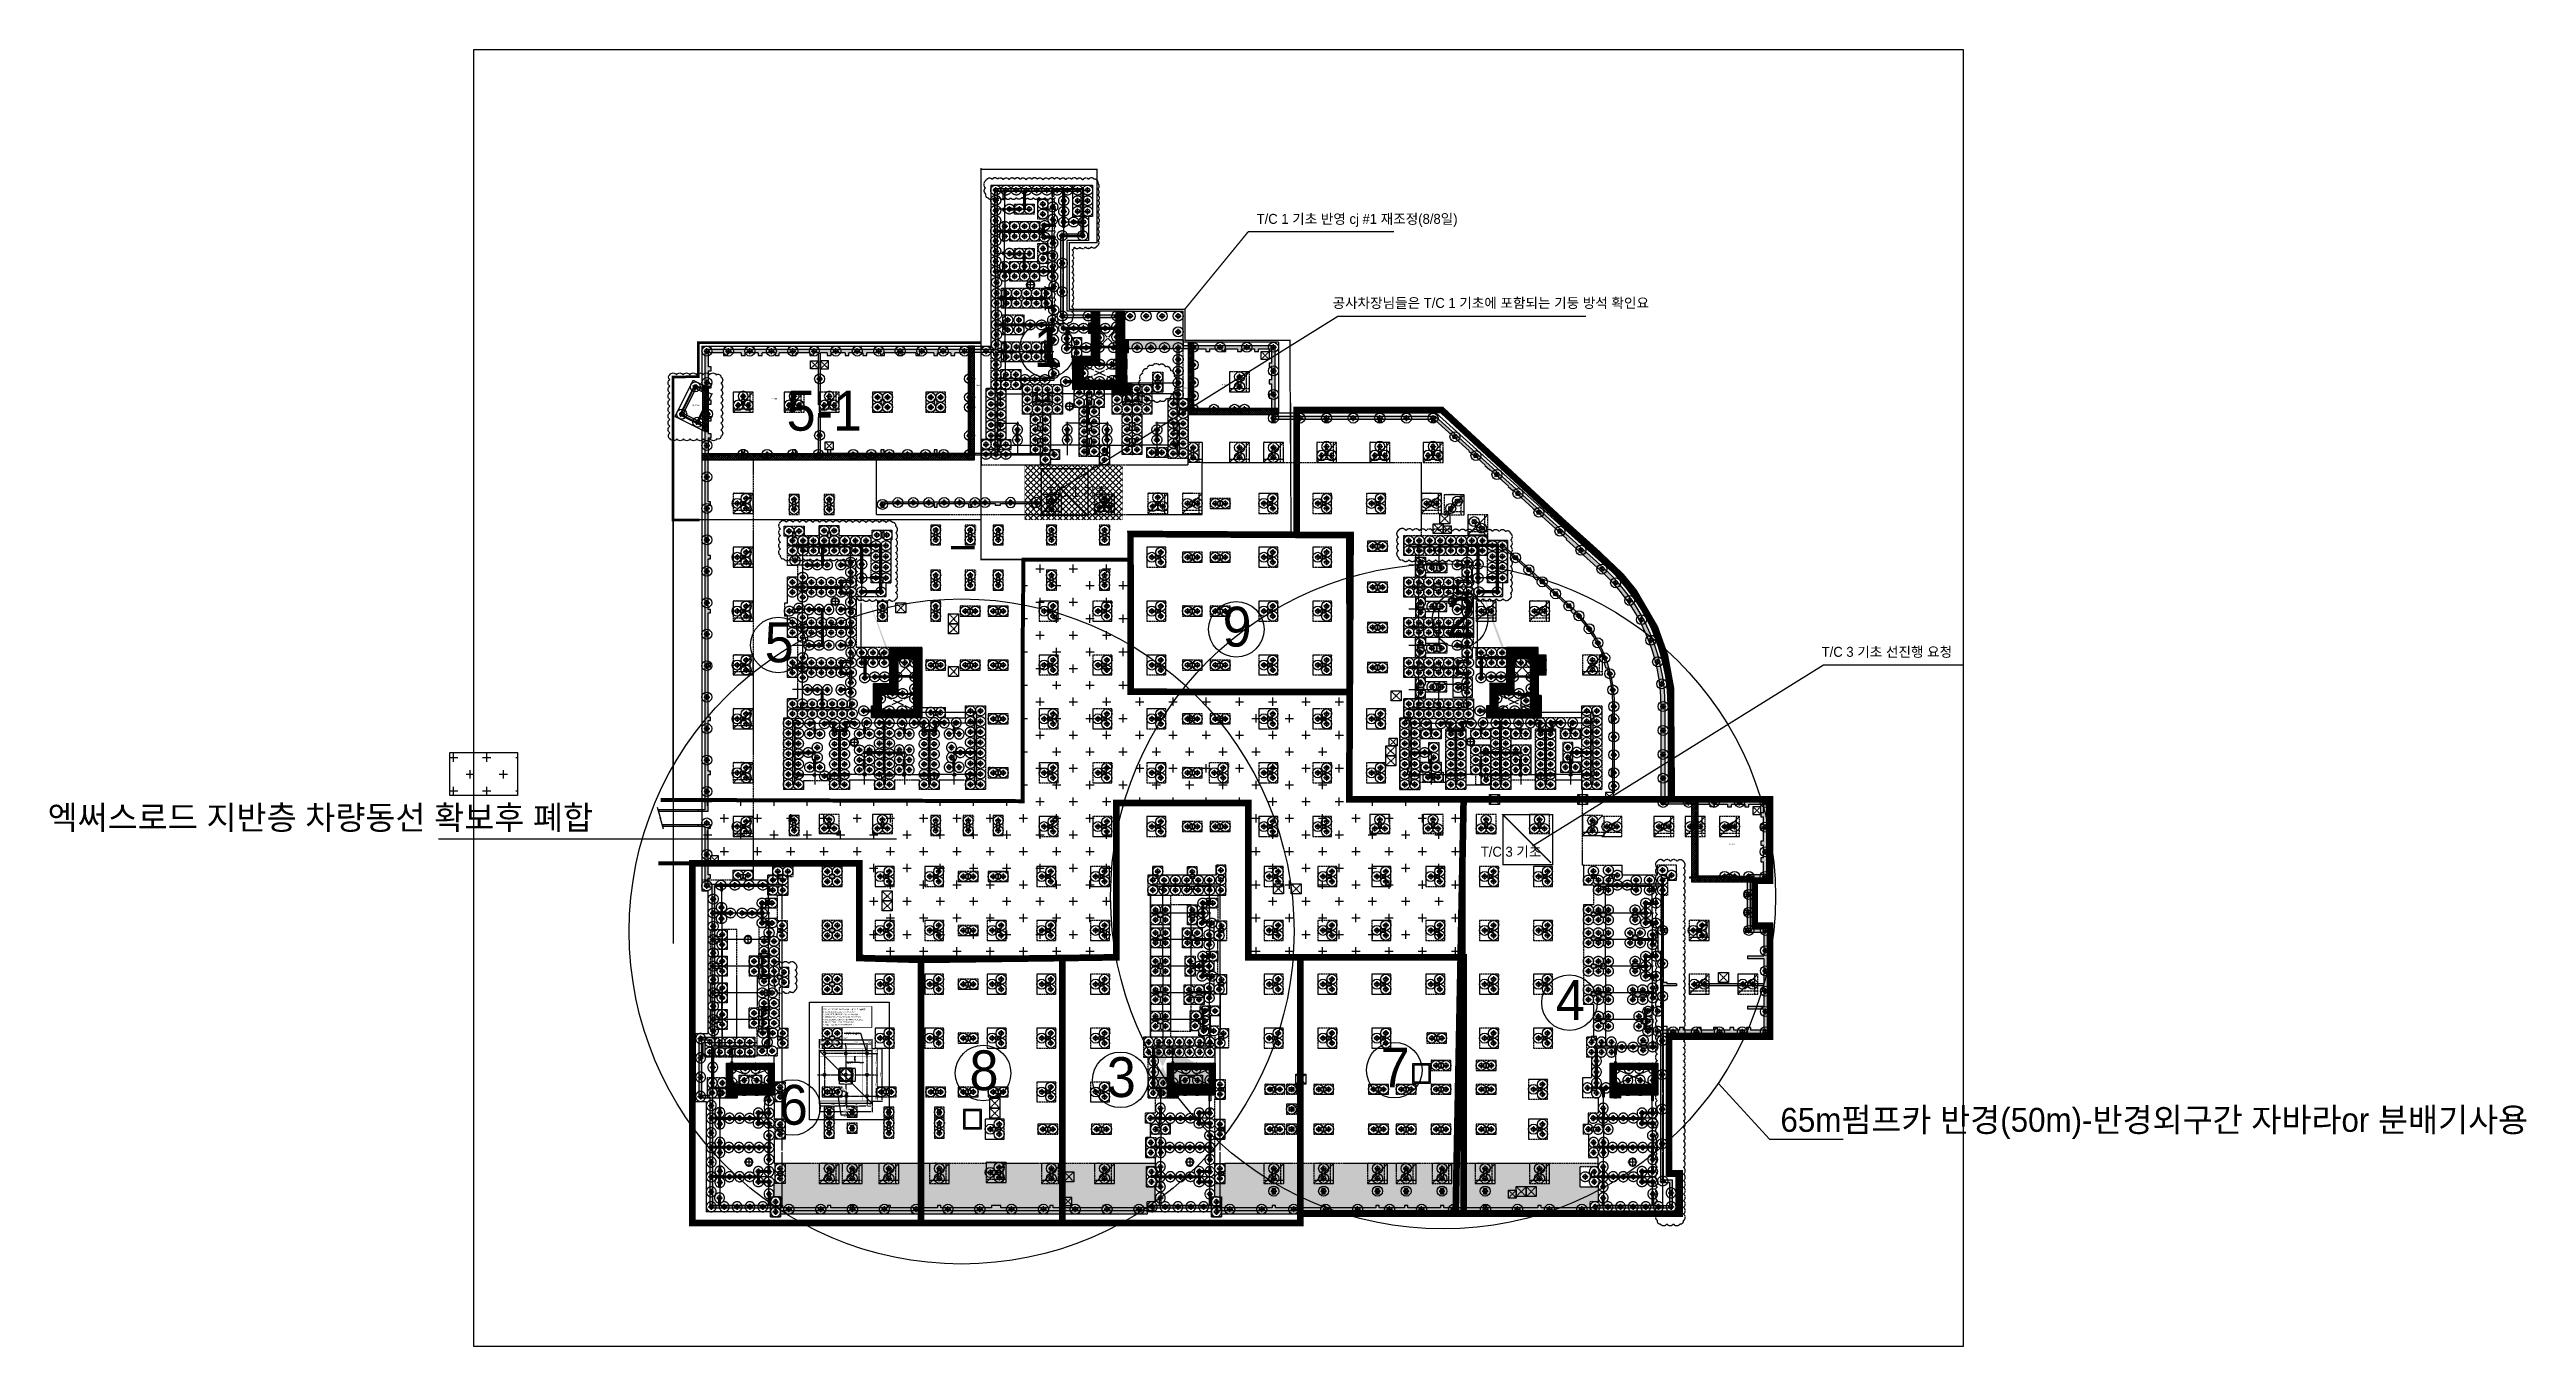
# Model space of a CAD drawing. Header units: millimetres. Extents: x 327808 to 2562540, y -728300 to 402793.
# Drawn here: x 825045 to 1197559, y -189861 to 5139 of the extents above; entities that cross this region are included whole.
import ezdxf
from ezdxf import colors
from ezdxf.entities.mleader import LeaderData, LeaderLine
from ezdxf.enums import TextEntityAlignment as Align
from ezdxf.math import Vec2, Vec3

# ---------------------------------------------------------------- set-up
doc = ezdxf.new("R2010")
doc.units = ezdxf.units.MM
doc.header["$LTSCALE"] = 140
doc.set_wipeout_variables(frame=1)
for name, pattern in [('CEN', [62, 60, -1, 0, -1]), ('CENTER', [2, 1.25, -0.25, 0.25, -0.25]), ('CONTINOUS', [0]), ('DDOT', [14, 12, -1, 0, -1]), ('HID', [2.5, 2, -0.5]), ('HIDDEN', [0.375, 0.25, -0.125])]:
    doc.linetypes.add(name, pattern=pattern)
doc.layers.get('Defpoints').update_dxf_attribs({"color": 145})
for name, color, linetype, plot in [('0106', 30, 'HID', False), ('220126', 181, 'Continuous', False), ('DEFPOINT', 144, 'Continuous', False)]:
    doc.layers.add(name, color=color, linetype=linetype, plot=plot)
for name, color, linetype in [('252', 252, 'Continuous'), ('BAR-B', 2, 'HID'), ('CEN', 1, 'CEN'), ('Center', 1, 'CENTER'), ('DOT', 3, 'Continuous'), ('EL7', 7, 'Continuous'), ('Hidden', 2, 'HIDDEN'), ('LEADER', 7, 'Continuous'), ('MAT', 7, 'Continuous'), ('NAME-F', 6, 'Continuous'), ('OPEN', 9, 'DDOT'), ('Outline', 3, 'Continuous'), ('PILE', 3, 'HID'), ('PILE-P', 4, 'HID'), ('WALL', 4, 'Continuous'), ('기초꺽임', 7, 'Continuous'), ('기초꺽임-HAT', 5, 'Continuous'), ('기초연단', 3, 'Continuous'), ('끊어치기라인', 7, 'Continuous'), ('보강구간', 6, 'HID'), ('집수정', 21, 'Continuous'), ('집수정-영구', 1, 'Continuous'), ('집수정-우수', 6, 'Continuous'), ('집수정-주동', 21, 'Continuous'), ('하부보강', 7, 'HID')]:
    doc.layers.add(name, color=color, linetype=linetype)
doc.styles.get("Standard").update_dxf_attribs({"font": 'arial.ttf'})
doc.styles.add('돋움', font='malgun.ttf')
doc.styles.add('맑은고딕', font='malgun.ttf')
doc.styles.add('울릉도L', font='')
doc.styles.get('울릉도L').set_extended_font_data('Dotum')
doc.dimstyles.new('STANDARD$0', dxfattribs={"dimtxt": 10, "dimasz": 10, "dimexe": 3.5, "dimexo": 2, "dimgap": 3.5, "dimtad": 1, "dimdec": 0, "dimrnd": 0.1, "dimzin": 0, "dimdsep": 46, "dimcen": 2.5, "dimclrd": 5, "dimclre": 5, "dimclrt": 5, "dimadec": 0, "dimazin": 0, "dimtp": -0.5, "dimtm": -0.7, "dimtfac": 1, "dimtdec": 0, "dimtofl": 0, "dimtmove": 0, "dimatfit": 3, "dimfxl": 1, "dimtolj": 1, "dimtzin": 0, "dimarcsym": 0})
doc.dimstyles.new('사본 돋움', dxfattribs={"dimscale": 70, "dimtxt": 3, "dimasz": 2.3, "dimexe": 1, "dimexo": 1, "dimgap": 1.25, "dimtad": 1, "dimdec": 0, "dimdsep": 46, "dimtxsty": '돋움', "dimcen": 1, "dimadec": 0, "dimazin": 0, "dimtfac": 1, "dimtdec": 0, "dimtofl": 0, "dimtmove": 1, "dimatfit": 0, "dimfxl": 2, "dimtfill": 1, "dimtolj": 1, "dimtzin": 0, "dimlwd": -1, "dimarcsym": 1})
pattern_1 = [(45, (1014344.78, -18896.3), (-106.06602, 106.06602), []), (135, (1014344.78, -18896.3), (-106.06602, -106.06602), [])]
pattern_2 = [(45, (805353.66, -238250.8), (-159.09903, 159.09903), []), (135, (805353.66, -238250.8), (-159.09903, -159.09903), [])]
pattern_3 = [(45, (805353.66, -238250.81), (-106.06602, 106.06602), []), (135, (805353.66, -238250.81), (-106.06602, -106.06602), [])]
pattern_4 = [(0, (1479706.16, -337495.8), (200, 400), [0, -400])]

# ---------------------------------------------------------------- blocks, each defined once
blk = doc.blocks.new('A$C762E058C')
at = {"layer": '252'}
h = blk.add_hatch(color=256, dxfattribs=at)
h.dxf.hatch_style = 1
edge = h.paths.add_edge_path()
edge.add_line((17350, -500), (17350, -8350))
edge.add_line((17350, -8350), (17050, -8350))
edge.add_line((17050, -8350), (17050, -500))
edge.add_line((17050, -500), (16300, -500))
edge.add_line((16300, -500), (16300, -900))
edge.add_line((16300, -900), (15700, -900))
edge.add_line((15700, -900), (15700, -500))
edge.add_line((15700, -500), (13650, -500))
edge.add_line((13650, -500), (13650, -900))
edge.add_line((13650, -900), (13050, -900))
edge.add_line((13050, -900), (13050, -500))
edge.add_line((13050, -500), (11100, -500))
edge.add_line((11100, -500), (11100, -900))
edge.add_line((11100, -900), (10500, -900))
edge.add_line((10500, -900), (10500, -500))
edge.add_line((10500, -500), (8550, -500))
edge.add_line((8550, -500), (8550, -900))
edge.add_line((8550, -900), (7950, -900))
edge.add_line((7950, -900), (7950, -500))
edge.add_line((7950, -500), (6000, -500))
edge.add_line((6000, -500), (6000, -900))
edge.add_line((6000, -900), (5400, -900))
edge.add_line((5400, -900), (5400, -500))
edge.add_line((5400, -500), (3350, -500))
edge.add_line((3350, -500), (3350, -900))
edge.add_line((3350, -900), (2750, -900))
edge.add_line((2750, -900), (2750, -500))
edge.add_line((2750, -500), (500, -500))
edge.add_line((500, -500), (500, -2600))
edge.add_line((500, -2600), (900, -2600))
edge.add_line((900, -2600), (900, -3200))
edge.add_line((900, -3200), (500, -3200))
edge.add_line((500, -3200), (500, -5150))
edge.add_line((500, -5150), (900, -5150))
edge.add_line((900, -5150), (900, -5750))
edge.add_line((900, -5750), (500, -5750))
edge.add_line((500, -5750), (500, -7650))
edge.add_line((500, -7650), (900, -7650))
edge.add_line((900, -7650), (900, -8250))
edge.add_line((900, -8250), (300, -8250))
edge.add_line((300, -8250), (300, -10150))
edge.add_line((300, -10150), (900, -10150))
edge.add_line((900, -10150), (900, -10750))
edge.add_line((900, -10750), (500, -10750))
edge.add_line((500, -10750), (500, -12700))
edge.add_line((500, -12700), (900, -12700))
edge.add_line((900, -12700), (900, -13300))
edge.add_line((900, -13300), (500, -13300))
edge.add_line((500, -13300), (500, -15700))
edge.add_line((500, -15700), (3640, -15700))
edge.add_line((3640, -15700), (3640, -15900))
edge.add_line((3640, -15900), (450, -15900))
edge.add_line((450, -15900), (450, -22900))
edge.add_line((450, -22900), (800, -22900))
edge.add_line((800, -22900), (800, -23400))
edge.add_line((800, -23400), (450, -23400))
edge.add_line((450, -23400), (450, -31000))
edge.add_line((450, -31000), (800, -31000))
edge.add_line((800, -31000), (800, -31500))
edge.add_line((800, -31500), (450, -31500))
edge.add_line((450, -31500), (450, -39100))
edge.add_line((450, -39100), (800, -39100))
edge.add_line((800, -39100), (800, -39600))
edge.add_line((800, -39600), (450, -39600))
edge.add_line((450, -39600), (450, -47200))
edge.add_line((450, -47200), (800, -47200))
edge.add_line((800, -47200), (800, -47700))
edge.add_line((800, -47700), (450, -47700))
edge.add_line((450, -47700), (450, -55300))
edge.add_line((450, -55300), (800, -55300))
edge.add_line((800, -55300), (800, -55800))
edge.add_line((800, -55800), (450, -55800))
edge.add_line((450, -55800), (450, -63400))
edge.add_line((450, -63400), (800, -63400))
edge.add_line((800, -63400), (800, -63900))
edge.add_line((800, -63900), (450, -63900))
edge.add_line((450, -63900), (450, -69500))
edge.add_line((450, -69500), (-7002, -69500))
edge.add_line((-7002, -69500), (-7069, -69250))
edge.add_line((-7069, -69250), (0, -69250))
edge.add_line((0, -69250), (0, 0))
edge.add_line((0, 0), (43600, 0))
edge.add_line((43600, 0), (43600, 11620))
edge.add_line((43600, 11620), (43480, 11620))
edge.add_line((43480, 11620), (43480, 24160))
edge.add_line((43480, 24160), (56955, 24160))
edge.add_line((56955, 24160), (56955, 16910))
edge.add_line((56955, 16910), (53895, 16910))
edge.add_line((53895, 16910), (53895, 5225))
edge.add_line((53895, 5225), (63055, 5225))
edge.add_line((63055, 5225), (63055, 1425))
edge.add_line((63055, 1425), (71880, 1425))
edge.add_line((71880, 1425), (71880, 575))
edge.add_line((71880, 575), (85700, 575))
edge.add_line((85700, 575), (85700, -10100))
edge.add_line((85700, -10100), (109844, -10100))
edge.add_line((109844, -10100), (135058, -32803))
edge.add_arc((116255, -53685), 28100, 0, 48, ccw=False)
edge.add_line((144355, -53685), (144355, -67850))
edge.add_line((144355, -67850), (159650, -67850))
edge.add_line((159650, -67850), (159650, -79500))
edge.add_line((159650, -79500), (157185, -79500))
edge.add_line((157185, -79500), (157185, -87100))
edge.add_line((157185, -87100), (159685, -87100))
edge.add_line((159685, -87100), (159685, -102850))
edge.add_line((159685, -102850), (144105, -102850))
edge.add_line((144105, -102850), (144105, -124835))
edge.add_line((144105, -124835), (145455, -124835))
edge.add_line((145455, -124835), (145455, -129110))
edge.add_line((145455, -129110), (134050, -129110))
edge.add_line((134050, -129110), (134050, -129500))
edge.add_line((134050, -129500), (77055, -129500))
edge.add_line((77055, -129500), (77055, -129110))
edge.add_line((77055, -129110), (67450, -129110))
edge.add_line((67450, -129110), (67450, -129500))
edge.add_line((67450, -129500), (11205, -129500))
edge.add_line((11205, -129500), (11205, -129110))
edge.add_line((11205, -129110), (700, -129110))
edge.add_line((700, -129110), (700, -112515))
edge.add_line((700, -112515), (-900, -112515))
edge.add_line((-900, -112515), (-900, -103415))
edge.add_line((-900, -103415), (1000, -103415))
edge.add_line((1000, -103415), (1000, -80870))
edge.add_line((1000, -80870), (0, -80870))
edge.add_line((0, -80870), (0, -71750))
edge.add_line((0, -71750), (-6399, -71750))
edge.add_line((-6399, -71750), (-6466, -71500))
edge.add_line((-6466, -71500), (800, -71500))
edge.add_line((800, -71500), (800, -72000))
edge.add_line((800, -72000), (450, -72000))
edge.add_line((450, -72000), (450, -79000))
edge.add_line((450, -79000), (800, -79000))
edge.add_line((800, -79000), (800, -79500))
edge.add_line((800, -79500), (450, -79500))
edge.add_line((450, -79500), (450, -80370))
edge.add_line((450, -80370), (500, -80370))
edge.add_line((500, -80370), (500, -80420))
edge.add_line((500, -80420), (11655, -80420))
edge.add_line((11655, -80420), (11655, -80670))
edge.add_line((11655, -80670), (9715, -80670))
edge.add_line((9715, -80670), (9715, -81495))
edge.add_line((9715, -81495), (9465, -81495))
edge.add_line((9465, -81495), (9465, -80670))
edge.add_line((9465, -80670), (2565, -80670))
edge.add_line((2565, -80670), (2565, -81460))
edge.add_line((2565, -81460), (2315, -81460))
edge.add_line((2315, -81460), (2315, -80670))
edge.add_line((2315, -80670), (1400, -80670))
edge.add_line((1400, -80670), (1400, -84615))
edge.add_line((1400, -84615), (2315, -84615))
edge.add_line((2315, -84615), (2315, -83270))
edge.add_line((2315, -83270), (2565, -83270))
edge.add_line((2565, -83270), (2565, -84615))
edge.add_line((2565, -84615), (4155, -84615))
edge.add_line((4155, -84615), (4155, -84740))
edge.add_line((4155, -84740), (4155, -84865))
edge.add_line((4155, -84865), (2565, -84865))
edge.add_line((2565, -84865), (2565, -86210))
edge.add_line((2565, -86210), (2315, -86210))
edge.add_line((2315, -86210), (2315, -84865))
edge.add_line((2315, -84865), (1400, -84865))
edge.add_line((1400, -84865), (1400, -88340))
edge.add_line((1400, -88340), (2315, -88340))
edge.add_line((2315, -88340), (2315, -88020))
edge.add_line((2315, -88020), (2565, -88020))
edge.add_line((2565, -88020), (2565, -89140))
edge.add_line((2565, -89140), (1400, -89140))
edge.add_line((1400, -89140), (1400, -92340))
edge.add_line((1400, -92340), (2565, -92340))
edge.add_line((2565, -92340), (2565, -93140))
edge.add_line((2565, -93140), (1400, -93140))
edge.add_line((1400, -93140), (1400, -96340))
edge.add_line((1400, -96340), (2565, -96340))
edge.add_line((2565, -96340), (2565, -97140))
edge.add_line((2565, -97140), (1400, -97140))
edge.add_line((1400, -97140), (1400, -100340))
edge.add_line((1400, -100340), (2565, -100340))
edge.add_line((2565, -100340), (2565, -101140))
edge.add_line((2565, -101140), (1400, -101140))
edge.add_line((1400, -101140), (1400, -104215))
edge.add_line((1400, -104215), (2565, -104215))
edge.add_line((2565, -104215), (2565, -104765))
edge.add_line((2565, -104765), (6710, -104765))
edge.add_line((6710, -104765), (6710, -105015))
edge.add_line((6710, -105015), (4100, -105015))
edge.add_line((4100, -105015), (4100, -106015))
edge.add_line((4100, -106015), (3850, -106015))
edge.add_line((3850, -106015), (3850, -105015))
edge.add_line((3850, -105015), (1250, -105015))
edge.add_line((1250, -105015), (1250, -110915))
edge.add_line((1250, -110915), (3850, -110915))
edge.add_line((3850, -110915), (3850, -107125))
edge.add_line((3850, -107125), (4100, -107125))
edge.add_line((4100, -107125), (4100, -107965))
edge.add_line((4100, -107965), (4330, -107965))
edge.add_line((4330, -107965), (4330, -108215))
edge.add_line((4330, -108215), (4100, -108215))
edge.add_line((4100, -108215), (4100, -110515))
edge.add_line((4100, -110515), (9465, -110515))
edge.add_line((9465, -110515), (9465, -108215))
edge.add_line((9465, -108215), (8755, -108215))
edge.add_line((8755, -108215), (8755, -107965))
edge.add_line((8755, -107965), (9715, -107965))
edge.add_line((9715, -107965), (9715, -111165))
edge.add_line((9715, -111165), (9715, -112995))
edge.add_line((9715, -112995), (9465, -112995))
edge.add_line((9465, -112995), (9465, -111165))
edge.add_line((9465, -111165), (9465, -110765))
edge.add_line((9465, -110765), (4100, -110765))
edge.add_line((4100, -110765), (4100, -111165))
edge.add_line((4100, -111165), (2265, -111165))
edge.add_line((2265, -111165), (2265, -112410))
edge.add_line((2265, -112410), (2015, -112410))
edge.add_line((2015, -112410), (2015, -111165))
edge.add_line((2015, -111165), (1100, -111165))
edge.add_line((1100, -111165), (1100, -115465))
edge.add_line((1100, -115465), (2015, -115465))
edge.add_line((2015, -115465), (2015, -114120))
edge.add_line((2015, -114120), (2265, -114120))
edge.add_line((2265, -114120), (2265, -115465))
edge.add_line((2265, -115465), (7855, -115465))
edge.add_line((7855, -115465), (7855, -114695))
edge.add_line((7855, -114695), (9465, -114695))
edge.add_line((9465, -114695), (9465, -114215))
edge.add_line((9465, -114215), (9715, -114215))
edge.add_line((9715, -114215), (9715, -114945))
edge.add_line((9715, -114945), (8105, -114945))
edge.add_line((8105, -114945), (8105, -115590))
edge.add_line((8105, -115590), (8105, -116235))
edge.add_line((8105, -116235), (9715, -116235))
edge.add_line((9715, -116235), (9715, -116965))
edge.add_line((9715, -116965), (9465, -116965))
edge.add_line((9465, -116965), (9465, -116485))
edge.add_line((9465, -116485), (7855, -116485))
edge.add_line((7855, -116485), (7855, -115715))
edge.add_line((7855, -115715), (2265, -115715))
edge.add_line((2265, -115715), (2265, -117060))
edge.add_line((2265, -117060), (2015, -117060))
edge.add_line((2015, -117060), (2015, -115715))
edge.add_line((2015, -115715), (1100, -115715))
edge.add_line((1100, -115715), (1100, -119865))
edge.add_line((1100, -119865), (2015, -119865))
edge.add_line((2015, -119865), (2015, -118770))
edge.add_line((2015, -118770), (2265, -118770))
edge.add_line((2265, -118770), (2265, -119865))
edge.add_line((2265, -119865), (9465, -119865))
edge.add_line((9465, -119865), (9465, -118185))
edge.add_line((9465, -118185), (9715, -118185))
edge.add_line((9715, -118185), (9715, -119990))
edge.add_line((9715, -119990), (9715, -121795))
edge.add_line((9715, -121795), (9465, -121795))
edge.add_line((9465, -121795), (9465, -120115))
edge.add_line((9465, -120115), (2265, -120115))
edge.add_line((2265, -120115), (2265, -121210))
edge.add_line((2265, -121210), (2015, -121210))
edge.add_line((2015, -121210), (2015, -120115))
edge.add_line((2015, -120115), (1100, -120115))
edge.add_line((1100, -120115), (1100, -124265))
edge.add_line((1100, -124265), (2015, -124265))
edge.add_line((2015, -124265), (2015, -122920))
edge.add_line((2015, -122920), (2265, -122920))
edge.add_line((2265, -122920), (2265, -124265))
edge.add_line((2265, -124265), (7855, -124265))
edge.add_line((7855, -124265), (7855, -123495))
edge.add_line((7855, -123495), (9465, -123495))
edge.add_line((9465, -123495), (9465, -123015))
edge.add_line((9465, -123015), (9715, -123015))
edge.add_line((9715, -123015), (9715, -123745))
edge.add_line((9715, -123745), (8105, -123745))
edge.add_line((8105, -123745), (8105, -124390))
edge.add_line((8105, -124390), (8105, -125035))
edge.add_line((8105, -125035), (9715, -125035))
edge.add_line((9715, -125035), (9715, -125765))
edge.add_line((9715, -125765), (9465, -125765))
edge.add_line((9465, -125765), (9465, -125285))
edge.add_line((9465, -125285), (7855, -125285))
edge.add_line((7855, -125285), (7855, -124515))
edge.add_line((7855, -124515), (2265, -124515))
edge.add_line((2265, -124515), (2265, -125860))
edge.add_line((2265, -125860), (2015, -125860))
edge.add_line((2015, -125860), (2015, -124515))
edge.add_line((2015, -124515), (1100, -124515))
edge.add_line((1100, -124515), (1100, -128710))
edge.add_line((1100, -128710), (2015, -128710))
edge.add_line((2015, -128710), (2015, -127570))
edge.add_line((2015, -127570), (2265, -127570))
edge.add_line((2265, -127570), (2265, -128710))
edge.add_line((2265, -128710), (9465, -128710))
edge.add_line((9465, -128710), (9465, -126985))
edge.add_line((9465, -126985), (9715, -126985))
edge.add_line((9715, -126985), (9715, -128710))
edge.add_line((9715, -128710), (11655, -128710))
edge.add_line((11655, -128710), (11655, -129000))
edge.add_line((11655, -129000), (11705, -129000))
edge.add_line((11705, -129000), (18400, -129050))
edge.add_line((18400, -129050), (18400, -128700))
edge.add_line((18400, -128700), (18900, -128700))
edge.add_line((18900, -128700), (18900, -129050))
edge.add_line((18900, -129050), (21850, -129050))
edge.add_line((21850, -129050), (21850, -128700))
edge.add_line((21850, -128700), (22350, -128700))
edge.add_line((22350, -128700), (22350, -129050))
edge.add_line((22350, -129050), (27350, -129050))
edge.add_line((27350, -129050), (27350, -128700))
edge.add_line((27350, -128700), (27850, -128700))
edge.add_line((27850, -128700), (27850, -129050))
edge.add_line((27850, -129050), (34950, -129050))
edge.add_line((34950, -129050), (34950, -128700))
edge.add_line((34950, -128700), (35450, -128700))
edge.add_line((35450, -128700), (35450, -129050))
edge.add_line((35450, -129050), (43050, -129050))
edge.add_line((43050, -129050), (43050, -128700))
edge.add_line((43050, -128700), (44450, -128700))
edge.add_line((44450, -128700), (44450, -129050))
edge.add_line((44450, -129050), (51800, -129050))
edge.add_line((51800, -129050), (51800, -128700))
edge.add_line((51800, -128700), (52300, -128700))
edge.add_line((52300, -128700), (52300, -129050))
edge.add_line((52300, -129050), (59800, -129050))
edge.add_line((59800, -129050), (59800, -128700))
edge.add_line((59800, -128700), (60300, -128700))
edge.add_line((60300, -128700), (60300, -129050))
edge.add_line((60300, -129050), (66950, -129050))
edge.add_line((66950, -129050), (66950, -128710))
edge.add_line((66950, -128710), (68315, -128710))
edge.add_line((68315, -128710), (68315, -127570))
edge.add_line((68315, -127570), (68565, -127570))
edge.add_line((68565, -127570), (68565, -128710))
edge.add_line((68565, -128710), (75765, -128710))
edge.add_line((75765, -128710), (75765, -126985))
edge.add_line((75765, -126985), (76015, -126985))
edge.add_line((76015, -126985), (76015, -128710))
edge.add_line((76015, -128710), (77505, -128710))
edge.add_line((77505, -128710), (77505, -129000))
edge.add_line((77505, -129000), (77555, -129000))
edge.add_line((77555, -129000), (85250, -129050))
edge.add_line((85250, -129050), (85250, -128700))
edge.add_line((85250, -128700), (85750, -128700))
edge.add_line((85750, -128700), (85750, -129050))
edge.add_line((85750, -129050), (92750, -129050))
edge.add_line((92750, -129050), (92750, -128700))
edge.add_line((92750, -128700), (93250, -128700))
edge.add_line((93250, -128700), (93250, -129050))
edge.add_line((93250, -129050), (100850, -129050))
edge.add_line((100850, -129050), (100850, -128700))
edge.add_line((100850, -128700), (101350, -128700))
edge.add_line((101350, -128700), (101350, -129050))
edge.add_line((101350, -129050), (105150, -129050))
edge.add_line((105150, -129050), (105150, -128700))
edge.add_line((105150, -128700), (105650, -128700))
edge.add_line((105650, -128700), (105650, -129050))
edge.add_line((105650, -129050), (110550, -129050))
edge.add_line((110550, -129050), (110550, -128700))
edge.add_line((110550, -128700), (111050, -128700))
edge.add_line((111050, -128700), (111050, -129050))
edge.add_line((111050, -129050), (117050, -129050))
edge.add_line((117050, -129050), (117050, -128700))
edge.add_line((117050, -128700), (117550, -128700))
edge.add_line((117550, -128700), (117550, -129050))
edge.add_line((117550, -129050), (125200, -129050))
edge.add_line((125200, -129050), (125200, -128700))
edge.add_line((125200, -128700), (125700, -128700))
edge.add_line((125700, -128700), (125700, -129050))
edge.add_line((125700, -129050), (133550, -129050))
edge.add_line((133550, -129050), (133550, -128710))
edge.add_line((133550, -128710), (134915, -128710))
edge.add_line((134915, -128710), (134915, -127570))
edge.add_line((134915, -127570), (135165, -127570))
edge.add_line((135165, -127570), (135165, -128710))
edge.add_line((135165, -128710), (142365, -128710))
edge.add_line((142365, -128710), (142365, -126985))
edge.add_line((142365, -126985), (142615, -126985))
edge.add_line((142615, -126985), (142615, -128710))
edge.add_line((142615, -128710), (145055, -128710))
edge.add_line((145055, -128710), (145055, -125235))
edge.add_line((145055, -125235), (143705, -125235))
edge.add_line((143705, -125235), (143705, -102350))
edge.add_line((143705, -102350), (143855, -102350))
edge.add_line((143855, -102350), (143855, -80670))
edge.add_line((143855, -80670), (142615, -80670))
edge.add_line((142615, -80670), (142615, -81495))
edge.add_line((142615, -81495), (142365, -81495))
edge.add_line((142365, -81495), (142365, -80670))
edge.add_line((142365, -80670), (140250, -80670))
edge.add_line((140250, -80670), (140250, -81220))
edge.add_line((140250, -81220), (139450, -81220))
edge.add_line((139450, -81220), (139450, -80670))
edge.add_line((139450, -80670), (135465, -80670))
edge.add_line((135465, -80670), (135465, -81220))
edge.add_line((135465, -81220), (134665, -81220))
edge.add_line((134665, -81220), (134665, -80670))
edge.add_line((134665, -80670), (133900, -80670))
edge.add_line((133900, -80670), (133900, -80420))
edge.add_line((133900, -80420), (143905, -80420))
edge.add_line((143905, -80420), (143905, -79500))
edge.add_line((143905, -79500), (143755, -79500))
edge.add_line((143755, -79500), (143755, -79000))
edge.add_line((143755, -79000), (144555, -79000))
edge.add_line((144555, -79000), (144555, -79300))
edge.add_line((144555, -79300), (145055, -79300))
edge.add_line((145055, -79300), (145055, -79500))
edge.add_line((145055, -79500), (144105, -79500))
edge.add_line((144105, -79500), (144105, -80420))
edge.add_line((144105, -80420), (144105, -87100))
edge.add_line((144105, -87100), (144655, -87100))
edge.add_line((144655, -87100), (144655, -87600))
edge.add_line((144655, -87600), (144105, -87600))
edge.add_line((144105, -87600), (144105, -95200))
edge.add_line((144105, -95200), (144655, -95200))
edge.add_line((144655, -95200), (144655, -95400))
edge.add_line((144655, -95400), (146075, -95400))
edge.add_line((146075, -95400), (146075, -95700))
edge.add_line((146075, -95700), (144105, -95700))
edge.add_line((144105, -95700), (144105, -102350))
edge.add_line((144105, -102350), (146535, -102350))
edge.add_line((146535, -102350), (146535, -101950))
edge.add_line((146535, -101950), (147135, -101950))
edge.add_line((147135, -101950), (147135, -102350))
edge.add_line((147135, -102350), (149185, -102350))
edge.add_line((149185, -102350), (149185, -101950))
edge.add_line((149185, -101950), (149785, -101950))
edge.add_line((149785, -101950), (149785, -102350))
edge.add_line((149785, -102350), (151635, -102350))
edge.add_line((151635, -102350), (151635, -101950))
edge.add_line((151635, -101950), (152235, -101950))
edge.add_line((152235, -101950), (152235, -102350))
edge.add_line((152235, -102350), (154085, -102350))
edge.add_line((154085, -102350), (154085, -101950))
edge.add_line((154085, -101950), (154685, -101950))
edge.add_line((154685, -101950), (154685, -102350))
edge.add_line((154685, -102350), (156585, -102350))
edge.add_line((156585, -102350), (156585, -101950))
edge.add_line((156585, -101950), (157185, -101950))
edge.add_line((157185, -101950), (157185, -102350))
edge.add_line((157185, -102350), (159185, -102350))
edge.add_line((159185, -102350), (159185, -99150))
edge.add_line((159185, -99150), (156735, -99150))
edge.add_line((156735, -99150), (156735, -98750))
edge.add_line((156735, -98750), (159185, -98750))
edge.add_line((159185, -98750), (159185, -95700))
edge.add_line((159185, -95700), (149085, -95700))
edge.add_line((149085, -95700), (149085, -95200))
edge.add_line((149085, -95200), (149885, -95200))
edge.add_line((149885, -95200), (149885, -95400))
edge.add_line((149885, -95400), (156385, -95400))
edge.add_line((156385, -95400), (156385, -95200))
edge.add_line((156385, -95200), (157185, -95200))
edge.add_line((157185, -95200), (157185, -95400))
edge.add_line((157185, -95400), (159185, -95400))
edge.add_line((159185, -95400), (159185, -91600))
edge.add_line((159185, -91600), (156735, -91600))
edge.add_line((156735, -91600), (156735, -91200))
edge.add_line((156735, -91200), (159185, -91200))
edge.add_line((159185, -91200), (159185, -87600))
edge.add_line((159185, -87600), (156385, -87600))
edge.add_line((156385, -87600), (156385, -87100))
edge.add_line((156385, -87100), (156685, -87100))
edge.add_line((156685, -87100), (156685, -84950))
edge.add_line((156685, -84950), (156285, -84950))
edge.add_line((156285, -84950), (156285, -84350))
edge.add_line((156285, -84350), (156685, -84350))
edge.add_line((156685, -84350), (156685, -82250))
edge.add_line((156685, -82250), (156285, -82250))
edge.add_line((156285, -82250), (156285, -81650))
edge.add_line((156285, -81650), (156685, -81650))
edge.add_line((156685, -81650), (156685, -79500))
edge.add_line((156685, -79500), (148065, -79500))
edge.add_line((148065, -79500), (148065, -79300))
edge.add_line((148065, -79300), (148455, -79300))
edge.add_line((148455, -79300), (148455, -79000))
edge.add_line((148455, -79000), (149055, -79000))
edge.add_line((149055, -79000), (149055, -72000))
edge.add_line((149055, -72000), (148455, -72000))
edge.add_line((148455, -72000), (148455, -71500))
edge.add_line((148455, -71500), (149055, -71500))
edge.add_line((149055, -71500), (149055, -70460))
edge.add_line((149055, -70460), (149255, -70460))
edge.add_line((149255, -70460), (149255, -79200))
edge.add_line((149255, -79200), (153650, -79200))
edge.add_line((153650, -79200), (153650, -79000))
edge.add_line((153650, -79000), (154450, -79000))
edge.add_line((154450, -79000), (154450, -79200))
edge.add_line((154450, -79200), (156685, -79200))
edge.add_line((156685, -79200), (156685, -79000))
edge.add_line((156685, -79000), (159150, -79000))
edge.add_line((159150, -79000), (159150, -77050))
edge.add_line((159150, -77050), (158750, -77050))
edge.add_line((158750, -77050), (158750, -76450))
edge.add_line((158750, -76450), (159150, -76450))
edge.add_line((159150, -76450), (159150, -74550))
edge.add_line((159150, -74550), (158750, -74550))
edge.add_line((158750, -74550), (158750, -73950))
edge.add_line((158750, -73950), (159150, -73950))
edge.add_line((159150, -73950), (159150, -72050))
edge.add_line((159150, -72050), (158750, -72050))
edge.add_line((158750, -72050), (158750, -71450))
edge.add_line((158750, -71450), (159150, -71450))
edge.add_line((159150, -71450), (159150, -70300))
edge.add_line((159150, -70300), (158750, -70300))
edge.add_line((158750, -70300), (158750, -69700))
edge.add_line((158750, -69700), (159150, -69700))
edge.add_line((159150, -69700), (159150, -68350))
edge.add_line((159150, -68350), (156950, -68350))
edge.add_line((156950, -68350), (156950, -68750))
edge.add_line((156950, -68750), (156350, -68750))
edge.add_line((156350, -68750), (156350, -68350))
edge.add_line((156350, -68350), (154350, -68350))
edge.add_line((154350, -68350), (154350, -68750))
edge.add_line((154350, -68750), (153750, -68750))
edge.add_line((153750, -68750), (153750, -68350))
edge.add_line((153750, -68350), (151750, -68350))
edge.add_line((151750, -68350), (151750, -68750))
edge.add_line((151750, -68750), (151150, -68750))
edge.add_line((151150, -68750), (151150, -68350))
edge.add_line((151150, -68350), (149255, -68350))
edge.add_line((149255, -68350), (149255, -68650))
edge.add_line((149255, -68650), (149055, -68650))
edge.add_line((149055, -68650), (149055, -68350))
edge.add_line((149055, -68350), (148755, -68350))
edge.add_line((148755, -68350), (144555, -68300))
edge.add_line((144555, -68300), (144555, -68350))
edge.add_line((144555, -68350), (143755, -68350))
edge.add_line((143755, -68350), (143755, -53685))
edge.add_arc((116255, -53685), 27500, 360, 408)
edge.add_line((134656, -33249), (129454, -28565))
edge.add_line((129454, -28565), (125244, -24572))
edge.add_line((125244, -24572), (125211, -24609))
edge.add_line((125211, -24609), (124468, -23940))
edge.add_line((124468, -23940), (121528, -21227))
edge.add_line((121528, -21227), (121495, -21264))
edge.add_line((121495, -21264), (120752, -20595))
edge.add_line((120752, -20595), (118036, -18082))
edge.add_line((118036, -18082), (118002, -18119))
edge.add_line((118002, -18119), (117259, -17450))
edge.add_line((117259, -17450), (115623, -15909))
edge.add_line((115623, -15909), (115589, -15946))
edge.add_line((115589, -15946), (114846, -15277))
edge.add_line((114846, -15277), (109700, -10576))
edge.add_line((109700, -10576), (109700, -10900))
edge.add_line((109700, -10900), (109200, -10900))
edge.add_line((109200, -10900), (109200, -10550))
edge.add_line((109200, -10550), (101700, -10550))
edge.add_line((101700, -10550), (101700, -10900))
edge.add_line((101700, -10900), (101200, -10900))
edge.add_line((101200, -10900), (101200, -10550))
edge.add_line((101200, -10550), (93700, -10550))
edge.add_line((93700, -10550), (93700, -10900))
edge.add_line((93700, -10900), (93200, -10900))
edge.add_line((93200, -10900), (93200, -10550))
edge.add_line((93200, -10550), (85700, -10550))
edge.add_line((85700, -10550), (85700, -10900))
edge.add_line((85700, -10900), (85200, -10900))
edge.add_line((85200, -10900), (85200, -10100))
edge.add_line((85200, -10100), (85250, -10100))
edge.add_line((85250, -10100), (85250, -9100))
edge.add_line((85250, -9100), (84900, -9100))
edge.add_line((84900, -9100), (84900, -8900))
edge.add_line((84900, -8900), (85200, -8900))
edge.add_line((85200, -8900), (85200, -7325))
edge.add_line((85200, -7325), (84800, -7325))
edge.add_line((84800, -7325), (84800, -6725))
edge.add_line((84800, -6725), (85200, -6725))
edge.add_line((85200, -6725), (85200, -5175))
edge.add_line((85200, -5175), (84800, -5175))
edge.add_line((84800, -5175), (84800, -4575))
edge.add_line((84800, -4575), (85200, -4575))
edge.add_line((85200, -4575), (85200, -2650))
edge.add_line((85200, -2650), (84800, -2650))
edge.add_line((84800, -2650), (84800, -2050))
edge.add_line((84800, -2050), (85200, -2050))
edge.add_line((85200, -2050), (85200, 75))
edge.add_line((85200, 75), (83200, 75))
edge.add_line((83200, 75), (83200, -325))
edge.add_line((83200, -325), (82600, -325))
edge.add_line((82600, -325), (82600, 75))
edge.add_line((82600, 75), (80650, 75))
edge.add_line((80650, 75), (80650, -325))
edge.add_line((80650, -325), (80050, -325))
edge.add_line((80050, -325), (80050, 75))
edge.add_line((80050, 75), (78300, 75))
edge.add_line((78300, 75), (78300, -325))
edge.add_line((78300, -325), (77700, -325))
edge.add_line((77700, -325), (77700, 75))
edge.add_line((77700, 75), (75900, 75))
edge.add_line((75900, 75), (75900, -325))
edge.add_line((75900, -325), (75300, -325))
edge.add_line((75300, -325), (75300, 75))
edge.add_line((75300, 75), (73500, 75))
edge.add_line((73500, 75), (73500, -8900))
edge.add_line((73500, -8900), (83090, -8900))
edge.add_line((83090, -8900), (83090, -9100))
edge.add_line((83090, -9100), (80600, -9100))
edge.add_line((80600, -9100), (80600, -9700))
edge.add_line((80600, -9700), (80100, -9700))
edge.add_line((80100, -9700), (80100, -9100))
edge.add_line((80100, -9100), (73500, -9100))
edge.add_line((73500, -9100), (73500, -9700))
edge.add_line((73500, -9700), (73000, -9700))
edge.add_line((73000, -9700), (73000, -9100))
edge.add_line((73000, -9100), (71280, -9100))
edge.add_line((71280, -9100), (71280, -9700))
edge.add_line((71280, -9700), (70980, -9700))
edge.add_line((70980, -9700), (70980, -8335))
edge.add_line((70980, -8335), (70480, -8335))
edge.add_line((70480, -8335), (70480, -6475))
edge.add_line((70480, -6475), (70980, -6475))
edge.add_line((70980, -6475), (70980, 125))
edge.add_line((70980, 125), (62155, 125))
edge.add_line((62155, 125), (61150, 125))
edge.add_line((61150, 125), (61150, 425))
edge.add_line((61150, 425), (61755, 425))
edge.add_line((61755, 425), (61755, 3025))
edge.add_line((61755, 3025), (59355, 3025))
edge.add_line((59355, 3025), (59355, 425))
edge.add_line((59355, 425), (59480, 425))
edge.add_line((59480, 425), (59480, 125))
edge.add_line((59480, 125), (59055, 125))
edge.add_line((59055, 125), (55615, 125))
edge.add_line((55615, 125), (55615, 425))
edge.add_line((55615, 425), (59055, 425))
edge.add_line((59055, 425), (59055, 3025))
edge.add_line((59055, 3025), (54505, 3025))
edge.add_line((54505, 3025), (54505, 125))
edge.add_line((54505, 125), (54205, 125))
edge.add_line((54205, 125), (54205, 3025))
edge.add_line((54205, 3025), (53755, 3025))
edge.add_line((53755, 3025), (53755, 3325))
edge.add_line((53755, 3325), (61755, 3325))
edge.add_line((61755, 3325), (61755, 4825))
edge.add_line((61755, 4825), (53495, 4825))
edge.add_line((53495, 4825), (53495, 17310))
edge.add_line((53495, 17310), (56555, 17310))
edge.add_line((56555, 17310), (56555, 19010))
edge.add_line((56555, 19010), (55165, 19010))
edge.add_line((55165, 19010), (55165, 19310))
edge.add_line((55165, 19310), (56555, 19310))
edge.add_line((56555, 19310), (56555, 23760))
edge.add_line((56555, 23760), (54055, 23760))
edge.add_line((54055, 23760), (54055, 18320))
edge.add_line((54055, 18320), (53755, 18320))
edge.add_line((53755, 18320), (53755, 23760))
edge.add_line((53755, 23760), (52405, 23760))
edge.add_line((52405, 23760), (52405, 23045))
edge.add_line((52405, 23045), (52105, 23045))
edge.add_line((52105, 23045), (52105, 23760))
edge.add_line((52105, 23760), (48110, 23760))
edge.add_line((48110, 23760), (48110, 20980))
edge.add_line((48110, 20980), (47860, 20980))
edge.add_line((47860, 20980), (47860, 23760))
edge.add_line((47860, 23760), (45065, 23760))
edge.add_line((45065, 23760), (45065, 22560))
edge.add_line((45065, 22560), (44765, 22560))
edge.add_line((44765, 22560), (44765, 23760))
edge.add_line((44765, 23760), (43880, 23760))
edge.add_line((43880, 23760), (43880, 17885))
edge.add_line((43880, 17885), (44765, 17885))
edge.add_line((44765, 17885), (44765, 19240))
edge.add_line((44765, 19240), (45065, 19240))
edge.add_line((45065, 19240), (45065, 17885))
edge.add_line((45065, 17885), (50685, 17885))
edge.add_line((50685, 17885), (50685, 18785))
edge.add_line((50685, 18785), (52105, 18785))
edge.add_line((52105, 18785), (52105, 19815))
edge.add_line((52105, 19815), (52405, 19815))
edge.add_line((52405, 19815), (52405, 18485))
edge.add_line((52405, 18485), (50985, 18485))
edge.add_line((50985, 18485), (50985, 17760))
edge.add_line((50985, 17760), (50985, 17035))
edge.add_line((50985, 17035), (52405, 17035))
edge.add_line((52405, 17035), (52405, 15705))
edge.add_line((52405, 15705), (52105, 15705))
edge.add_line((52105, 15705), (52105, 16735))
edge.add_line((52105, 16735), (50685, 16735))
edge.add_line((50685, 16735), (50685, 17635))
edge.add_line((50685, 17635), (45065, 17635))
edge.add_line((45065, 17635), (45065, 16280))
edge.add_line((45065, 16280), (44765, 16280))
edge.add_line((44765, 16280), (44765, 17635))
edge.add_line((44765, 17635), (43880, 17635))
edge.add_line((43880, 17635), (43880, 12020))
edge.add_line((43880, 12020), (44000, 12020))
edge.add_line((44000, 12020), (44765, 11870))
edge.add_line((44765, 11870), (44765, 12960))
edge.add_line((44765, 12960), (45065, 12960))
edge.add_line((45065, 12960), (45065, 11870))
edge.add_line((45065, 11870), (47860, 11870))
edge.add_line((47860, 11870), (47860, 14540))
edge.add_line((47860, 14540), (48110, 14540))
edge.add_line((48110, 14540), (48110, 11870))
edge.add_line((48110, 11870), (52105, 11870))
edge.add_line((52105, 11870), (52105, 12475))
edge.add_line((52105, 12475), (52405, 12475))
edge.add_line((52405, 12475), (52405, 11720))
edge.add_line((52405, 11720), (52405, 10955))
edge.add_line((52405, 10955), (52105, 10955))
edge.add_line((52105, 10955), (52105, 11620))
edge.add_line((52105, 11620), (45185, 11620))
edge.add_line((45185, 11620), (45185, 10990))
edge.add_line((45185, 10990), (44885, 10990))
edge.add_line((44885, 10990), (44885, 11620))
edge.add_line((44885, 11620), (44000, 11620))
edge.add_line((44000, 11620), (44000, 7825))
edge.add_line((44000, 7825), (44885, 7825))
edge.add_line((44885, 7825), (44885, 9180))
edge.add_line((44885, 9180), (45185, 9180))
edge.add_line((45185, 9180), (45185, 7825))
edge.add_line((45185, 7825), (46785, 7825))
edge.add_line((46785, 7825), (46785, 7700))
edge.add_line((46785, 7700), (46785, 7575))
edge.add_line((46785, 7575), (45185, 7575))
edge.add_line((45185, 7575), (45185, 6220))
edge.add_line((45185, 6220), (44885, 6220))
edge.add_line((44885, 6220), (44885, 7575))
edge.add_line((44885, 7575), (44000, 7575))
edge.add_line((44000, 7575), (44000, 3805))
edge.add_line((44000, 3805), (44885, 3805))
edge.add_line((44885, 3805), (44885, 4410))
edge.add_line((44885, 4410), (45185, 4410))
edge.add_line((45185, 4410), (45185, 3805))
edge.add_line((45185, 3805), (52105, 3805))
edge.add_line((52105, 3805), (52105, 4445))
edge.add_line((52105, 4445), (52405, 4445))
edge.add_line((52405, 4445), (52405, 3680))
edge.add_line((52405, 3680), (52405, 2915))
edge.add_line((52405, 2915), (52105, 2915))
edge.add_line((52105, 2915), (52105, 3555))
edge.add_line((52105, 3555), (45185, 3555))
edge.add_line((45185, 3555), (45185, 2950))
edge.add_line((45185, 2950), (44885, 2950))
edge.add_line((44885, 2950), (44885, 3555))
edge.add_line((44885, 3555), (44000, 3555))
edge.add_line((44000, 3555), (44000, -215))
edge.add_line((44000, -215), (44885, -215))
edge.add_line((44885, -215), (44885, 1140))
edge.add_line((44885, 1140), (45185, 1140))
edge.add_line((45185, 1140), (45185, -215))
edge.add_line((45185, -215), (46785, -215))
edge.add_line((46785, -215), (46785, -340))
edge.add_line((46785, -340), (46785, -465))
edge.add_line((46785, -465), (45185, -465))
edge.add_line((45185, -465), (45185, -1820))
edge.add_line((45185, -1820), (44885, -1820))
edge.add_line((44885, -1820), (44885, -465))
edge.add_line((44885, -465), (43850, -465))
edge.add_line((43850, -465), (43850, -4375))
edge.add_line((43850, -4375), (44885, -4375))
edge.add_line((44885, -4375), (44885, -3630))
edge.add_line((44885, -3630), (45185, -3630))
edge.add_line((45185, -3630), (45185, -4375))
edge.add_line((45185, -4375), (52105, -4375))
edge.add_line((52105, -4375), (52105, -3595))
edge.add_line((52105, -3595), (52405, -3595))
edge.add_line((52405, -3595), (52405, -4375))
edge.add_line((52405, -4375), (52405, -4675))
edge.add_line((52405, -4675), (43850, -4675))
edge.add_line((43850, -4675), (43850, -6475))
edge.add_line((43850, -6475), (44400, -6475))
edge.add_line((44400, -6475), (44400, -8335))
edge.add_line((44400, -8335), (43900, -8335))
edge.add_line((43900, -8335), (43900, -10970))
edge.add_line((43900, -10970), (44400, -10970))
edge.add_line((44400, -10970), (44400, -12170))
edge.add_line((44400, -12170), (43900, -12170))
edge.add_line((43900, -12170), (43900, -13415))
edge.add_line((43900, -13415), (44400, -13415))
edge.add_line((44400, -13415), (44400, -14615))
edge.add_line((44400, -14615), (43900, -14615))
edge.add_line((43900, -14615), (43900, -15400))
edge.add_line((43900, -15400), (44400, -15400))
edge.add_line((44400, -15400), (44400, -15650))
edge.add_line((44400, -15650), (51800, -15650))
edge.add_line((51800, -15650), (51800, -15100))
edge.add_line((51800, -15100), (52300, -15100))
edge.add_line((52300, -15100), (52300, -15900))
edge.add_line((52300, -15900), (5450, -15900))
edge.add_line((5450, -15900), (5450, -15100))
edge.add_line((5450, -15100), (5950, -15100))
edge.add_line((5950, -15100), (5950, -15700))
edge.add_line((5950, -15700), (13100, -15700))
edge.add_line((13100, -15700), (13100, -15100))
edge.add_line((13100, -15100), (13600, -15100))
edge.add_line((13600, -15100), (13600, -15700))
edge.add_line((13600, -15700), (17050, -15700))
edge.add_line((17050, -15700), (17050, -10160))
edge.add_line((17050, -10160), (17350, -10160))
edge.add_line((17350, -10160), (17350, -15650))
edge.add_line((17350, -15650), (18400, -15650))
edge.add_line((18400, -15650), (18400, -15100))
edge.add_line((18400, -15100), (18900, -15100))
edge.add_line((18900, -15100), (18900, -15650))
edge.add_line((18900, -15650), (26400, -15650))
edge.add_line((26400, -15650), (26400, -15100))
edge.add_line((26400, -15100), (26900, -15100))
edge.add_line((26900, -15100), (26900, -15650))
edge.add_line((26900, -15650), (34400, -15650))
edge.add_line((34400, -15650), (34400, -15100))
edge.add_line((34400, -15100), (34900, -15100))
edge.add_line((34900, -15100), (34900, -15650))
edge.add_line((34900, -15650), (39600, -15650))
edge.add_line((39600, -15650), (39600, -500))
edge.add_line((39600, -500), (37550, -500))
edge.add_line((37550, -500), (37550, -900))
edge.add_line((37550, -900), (36950, -900))
edge.add_line((36950, -900), (36950, -500))
edge.add_line((36950, -500), (34950, -500))
edge.add_line((34950, -500), (34950, -900))
edge.add_line((34950, -900), (34350, -900))
edge.add_line((34350, -900), (34350, -500))
edge.add_line((34350, -500), (32285, -500))
edge.add_line((32285, -500), (32285, -900))
edge.add_line((32285, -900), (31685, -900))
edge.add_line((31685, -900), (31685, -500))
edge.add_line((31685, -500), (29615, -500))
edge.add_line((29615, -500), (29615, -900))
edge.add_line((29615, -900), (29015, -900))
edge.add_line((29015, -900), (29015, -500))
edge.add_line((29015, -500), (26950, -500))
edge.add_line((26950, -500), (26950, -900))
edge.add_line((26950, -900), (26350, -900))
edge.add_line((26350, -900), (26350, -500))
edge.add_line((26350, -500), (24285, -500))
edge.add_line((24285, -500), (24285, -900))
edge.add_line((24285, -900), (23685, -900))
edge.add_line((23685, -900), (23685, -500))
edge.add_line((23685, -500), (21615, -500))
edge.add_line((21615, -500), (21615, -900))
edge.add_line((21615, -900), (21015, -900))
edge.add_line((21015, -900), (21015, -500))
edge.add_line((21015, -500), (18950, -500))
edge.add_line((18950, -500), (18950, -900))
edge.add_line((18950, -900), (18350, -900))
edge.add_line((18350, -900), (18350, -500))
edge.add_line((18350, -500), (17350, -500))
h.paths.add_polyline_path([(71280, 125), (73000, 125), (73000, -225), (73300, -225), (73300, -4785), (73000, -4785), (73000, -5585), (73300, -5585), (73300, -8900), (71280, -8900)], flags=16)
h.paths.add_polyline_path([(43600, -800), (43600, -15650), (40100, -15650), (40100, -15100), (39800, -15100), (39800, -8350), (40100, -8350), (40100, -7550), (39800, -7550), (39800, -900), (40200, -900), (40200, -450), (43350, -450), (43350, -800)], flags=16)
h.paths.add_polyline_path([(1000, -103815), (1000, -110915), (700, -110915), (700, -112115), (-500, -112115), (-500, -103815)], flags=16)
h = blk.add_hatch(color=256, dxfattribs=at)
h.dxf.hatch_style = 1
h.paths.add_polyline_path([(68150, -15900), (68150, -15100), (67650, -15100), (67650, -15900)])
h.paths.add_polyline_path([(60300, -15900), (60300, -15100), (59800, -15100), (59800, -15900)])
h.paths.add_polyline_path([(57590, -15900), (57340, -15900), (57340, -13415), (58140, -13415), (58140, -14615), (57590, -14615)])
h.paths.add_polyline_path([(58140, -12170), (58140, -10970), (57590, -10970), (57590, -8335), (58140, -8335), (58140, -6475), (57340, -6475), (57340, -12170)])
h.paths.add_polyline_path([(64580, -14615), (63780, -14615), (63780, -13415), (64580, -13415)])
h.paths.add_polyline_path([(68050, -13615), (67800, -13615), (67800, -12080), (68050, -12080)])
h.paths.add_polyline_path([(64580, -12170), (63780, -12170), (63780, -10970), (64580, -10970)])
h.paths.add_polyline_path([(70980, -12170), (70480, -12170), (70480, -10970), (71280, -10970), (71280, -15900), (70980, -15900), (70980, -14615), (70480, -14615), (70480, -13415), (70980, -13415)])
h.paths.add_polyline_path([(60310, -13615), (60560, -13615), (60560, -12080), (60310, -12080)])
h.paths.add_polyline_path([(50800, -12170), (50800, -10970), (50000, -10970), (50000, -12170)])
h.paths.add_polyline_path([(50800, -14615), (50800, -13415), (50000, -13415), (50000, -14615)])
h.paths.add_polyline_path([(46830, -13615), (47080, -13615), (47080, -12080), (46830, -12080)])
h.paths.add_polyline_path([(52175, -6475), (52175, -8335), (49225, -8335), (49225, -6475), (49925, -6475), (49925, -7635), (50700, -7635), (51475, -7635), (51475, -6475)])
h.paths.add_polyline_path([(63405, -6475), (63405, -7635), (64180, -7635), (64955, -7635), (64955, -6475), (65655, -6475), (65655, -8335), (62705, -8335), (62705, -6475)])
h.paths.add_polyline_path([(54570, -13615), (54320, -13615), (54320, -12080), (54570, -12080)])
h.paths.add_polyline_path([(62555, -4685), (62055, -4685), (62055, -2075), (61155, -2075), (61155, -2375), (61755, -2375), (61755, -4675), (56855, -4675), (56855, -2375), (57455, -2375), (57455, -2075), (56555, -2075), (56555, -4675), (54205, -4675), (54205, -4975), (61755, -4975), (61755, -5185), (62555, -5185)])
h.paths.add_polyline_path([(59965, -2075), (59965, -2375), (58645, -2375), (58645, -2075)], flags=17)
h.paths.add_polyline_path([(67650, -5185), (68450, -5185), (68450, -4685), (67650, -4685)])
h.paths.add_polyline_path([(80600, -5275), (80600, -4475), (80100, -4475), (80100, -5275)])
h.paths.add_polyline_path([(48285, -215), (48285, -340), (48285, -465), (51055, -465), (51055, -1885), (52105, -1885), (52105, -2375), (52405, -2375), (52405, -1585), (51355, -1585), (51355, -340), (51355, 905), (52405, 905), (52405, 1695), (52105, 1695), (52105, 1205), (51055, 1205), (51055, -215)])
h.paths.add_polyline_path([(48285, 7825), (48285, 7700), (48285, 7575), (51055, 7575), (51055, 6155), (52105, 6155), (52105, 5665), (52405, 5665), (52405, 6455), (51355, 6455), (51355, 7700), (51355, 8945), (52405, 8945), (52405, 9735), (52105, 9735), (52105, 9245), (51055, 9245), (51055, 7825)])
h.paths.add_polyline_path([(51405, 14290), (51405, 14540), (50775, 14540), (50775, 14290)])
h.paths.add_polyline_path([(52105, 13685), (52105, 14485), (52405, 14485), (52405, 13685)])
h.paths.add_polyline_path([(44765, 14270), (45065, 14270), (45065, 14670), (44765, 14670)])
h.paths.add_polyline_path([(45765, 14290), (45765, 14540), (47000, 14540), (47000, 14290)])
h.paths.add_polyline_path([(44765, 21250), (45065, 21250), (45065, 20850), (44765, 20850)])
h.paths.add_polyline_path([(45765, 21230), (45765, 20980), (47000, 20980), (47000, 21230)])
h.paths.add_polyline_path([(51405, 21230), (51405, 20980), (50775, 20980), (50775, 21230)])
h.paths.add_polyline_path([(52105, 21835), (52105, 21035), (52405, 21035), (52405, 21835)])
h = blk.add_hatch(color=256, dxfattribs=at)
h.dxf.hatch_style = 1
h.paths.add_polyline_path([(-1586, -5343), (-3810, -9820), (0, -11713), (0, -11267), (-946, -10797), (0, -8894), (0, -8332), (-1169, -10686), (-3184, -9685), (-3140, -9595), (-3230, -9551), (-1405, -5879), (0, -6577), (0, -6130)])
h = blk.add_hatch(color=256, dxfattribs=at)
h.dxf.hatch_style = 1
h.paths.add_polyline_path([(13600, -8350), (13600, -7550), (13100, -7550), (13100, -8350)])
h.paths.add_polyline_path([(5950, -8350), (5950, -7550), (5450, -7550), (5450, -8350)])
h.paths.add_polyline_path([(34900, -8350), (34900, -7550), (34400, -7550), (34400, -8350)])
h.paths.add_polyline_path([(18900, -8350), (18900, -7550), (18400, -7550), (18400, -8350)])
h.paths.add_polyline_path([(26900, -8350), (26900, -7550), (26400, -7550), (26400, -8350)])
h = blk.add_hatch(color=256, dxfattribs=at)
h.dxf.hatch_style = 1
h.paths.add_polyline_path([(109600, -22900), (108800, -22900), (108800, -23400), (109600, -23400)])
h.paths.add_polyline_path([(116670, -26473), (116075, -25938), (115741, -26309), (116335, -26845)])
h.paths.add_polyline_path([(112530, -23822), (113066, -23228), (112694, -22893), (112159, -23488)])
h.paths.add_polyline_path([(109700, -15900), (109700, -15100), (109200, -15100), (109200, -15900)])
h.paths.add_polyline_path([(80600, -15900), (80600, -15100), (80100, -15100), (80100, -15900)])
h.paths.add_polyline_path([(73500, -15900), (73500, -15100), (73000, -15100), (73000, -15900)])
h.paths.add_polyline_path([(93700, -15900), (93700, -15100), (93200, -15100), (93200, -15900)])
h.paths.add_polyline_path([(101700, -15900), (101700, -15100), (101200, -15100), (101200, -15900)])
h.paths.add_polyline_path([(85700, -15900), (85700, -15100), (85200, -15100), (85200, -15900)])
h = blk.add_hatch(color=256, dxfattribs=at)
h.dxf.hatch_style = 1
h.paths.add_polyline_path([(6100, -22900), (5300, -22900), (5300, -23400), (6100, -23400)])
h.paths.add_polyline_path([(6100, -31000), (5300, -31000), (5300, -31500), (6100, -31500)])
h.paths.add_polyline_path([(6100, -39100), (5300, -39100), (5300, -39600), (6100, -39600)])
h.paths.add_polyline_path([(6100, -47200), (5300, -47200), (5300, -47700), (6100, -47700)])
h.paths.add_polyline_path([(6100, -55300), (5300, -55300), (5300, -55800), (6100, -55800)])
h.paths.add_polyline_path([(6100, -63400), (5300, -63400), (5300, -63900), (6100, -63900)])
h.paths.add_polyline_path([(50390, -22900), (50390, -23150), (44400, -23150), (44400, -23400), (43600, -23400), (43600, -23150), (40100, -23150), (40100, -23700), (39600, -23700), (39600, -23150), (34900, -23150), (34900, -23700), (34400, -23700), (34400, -23150), (26900, -23150), (26900, -23700), (26400, -23700), (26400, -22900)])
h.paths.add_polyline_path([(51300, -22900), (51300, -23150), (51800, -23150), (51800, -23700), (52300, -23700), (52300, -22900)])
h.paths.add_polyline_path([(40100, -28300), (40100, -27500), (39600, -27500), (39600, -28300)])
h.paths.add_polyline_path([(13600, -23700), (13600, -22900), (13100, -22900), (13100, -23700)])
h.paths.add_polyline_path([(13600, -28300), (13600, -27500), (13100, -27500), (13100, -28300)])
h.paths.add_polyline_path([(26900, -28300), (26900, -27500), (26400, -27500), (26400, -28300)])
h.paths.add_polyline_path([(18900, -23700), (18900, -22900), (18400, -22900), (18400, -23700)])
h.paths.add_polyline_path([(52300, -28300), (52300, -27500), (51800, -27500), (51800, -28300)])
h.paths.add_polyline_path([(44300, -28300), (44300, -27500), (43800, -27500), (43800, -28300)])
h.paths.add_polyline_path([(34900, -28300), (34900, -27500), (34400, -27500), (34400, -28300)])
h.paths.add_polyline_path([(18900, -28300), (18900, -27500), (18400, -27500), (18400, -28300)])
h.paths.add_polyline_path([(35050, -47200), (34250, -47200), (34250, -47700), (35050, -47700)])
h.paths.add_polyline_path([(40250, -47200), (39450, -47200), (39450, -47700), (40250, -47700)])
h.paths.add_polyline_path([(34900, -39750), (34900, -38950), (34400, -38950), (34400, -39750)])
h.paths.add_polyline_path([(40250, -39100), (39450, -39100), (39450, -39600), (40250, -39600)])
h.paths.add_polyline_path([(40100, -35100), (40100, -34300), (39600, -34300), (39600, -35100)])
h.paths.add_polyline_path([(44450, -39100), (43650, -39100), (43650, -39600), (44450, -39600)])
h.paths.add_polyline_path([(44300, -35100), (44300, -34300), (43800, -34300), (43800, -35100)])
h.paths.add_polyline_path([(34900, -35100), (34900, -34300), (34400, -34300), (34400, -35100)])
h.paths.add_polyline_path([(44450, -47200), (43650, -47200), (43650, -47700), (44450, -47700)])
h.paths.add_polyline_path([(44450, -63400), (43650, -63400), (43650, -63900), (44450, -63900)])
h.paths.add_polyline_path([(44450, -55300), (43650, -55300), (43650, -55800), (44450, -55800)])
h.paths.add_polyline_path([(52250, -63400), (51450, -63400), (51450, -63900), (52250, -63900)])
h.paths.add_polyline_path([(60350, -55300), (59550, -55300), (59550, -55800), (60350, -55800)])
h.paths.add_polyline_path([(52250, -55300), (51450, -55300), (51450, -55800), (52250, -55800)])
h.paths.add_polyline_path([(60350, -63400), (59550, -63400), (59550, -63900), (60350, -63900)])
h.paths.add_polyline_path([(52300, -35100), (52300, -34300), (51800, -34300), (51800, -35100)])
h.paths.add_polyline_path([(60300, -35100), (60300, -34300), (59800, -34300), (59800, -35100)])
h.paths.add_polyline_path([(60350, -39100), (59550, -39100), (59550, -39600), (60350, -39600)])
h.paths.add_polyline_path([(52250, -39100), (51450, -39100), (51450, -39600), (52250, -39600)])
h.paths.add_polyline_path([(60350, -47200), (59550, -47200), (59550, -47700), (60350, -47700)])
h.paths.add_polyline_path([(52250, -47200), (51450, -47200), (51450, -47700), (52250, -47700)])
h.paths.add_polyline_path([(60300, -23700), (60300, -22900), (59800, -22900), (59800, -23700)])
h.paths.add_polyline_path([(60300, -28300), (60300, -27500), (59800, -27500), (59800, -28300)])
h = blk.add_hatch(color=256, dxfattribs=at)
h.dxf.hatch_style = 1
h.paths.add_polyline_path([(93400, -71500), (92600, -71500), (92600, -72000), (93400, -72000)])
h.paths.add_polyline_path([(85300, -71500), (84500, -71500), (84500, -72000), (85300, -72000)])
h.paths.add_polyline_path([(93400, -63400), (92600, -63400), (92600, -63900), (93400, -63900)])
h.paths.add_polyline_path([(85300, -63400), (84500, -63400), (84500, -63900), (85300, -63900)])
h.paths.add_polyline_path([(93400, -55300), (92600, -55300), (92600, -55800), (93400, -55800)])
h.paths.add_polyline_path([(85300, -55300), (84500, -55300), (84500, -55800), (85300, -55800)])
h.paths.add_polyline_path([(93400, -47200), (92600, -47200), (92600, -47700), (93400, -47700)])
h.paths.add_polyline_path([(85300, -47200), (84500, -47200), (84500, -47700), (85300, -47700)])
h.paths.add_polyline_path([(93400, -39100), (92600, -39100), (92600, -39600), (93400, -39600)])
h.paths.add_polyline_path([(85300, -39100), (84500, -39100), (84500, -39600), (85300, -39600)])
h.paths.add_polyline_path([(73650, -71500), (72850, -71500), (72850, -72000), (73650, -72000)])
h.paths.add_polyline_path([(77850, -71500), (77050, -71500), (77050, -72000), (77850, -72000)])
h.paths.add_polyline_path([(68450, -71500), (67650, -71500), (67650, -72000), (68450, -72000)])
h.paths.add_polyline_path([(73650, -63400), (72850, -63400), (72850, -63900), (73650, -63900)])
h.paths.add_polyline_path([(77850, -63400), (77050, -63400), (77050, -63900), (77850, -63900)])
h.paths.add_polyline_path([(68450, -63400), (67650, -63400), (67650, -63900), (68450, -63900)])
h.paths.add_polyline_path([(73650, -55300), (72850, -55300), (72850, -55800), (73650, -55800)])
h.paths.add_polyline_path([(77850, -55300), (77050, -55300), (77050, -55800), (77850, -55800)])
h.paths.add_polyline_path([(68450, -55300), (67650, -55300), (67650, -55800), (68450, -55800)])
h.paths.add_polyline_path([(73650, -47200), (72850, -47200), (72850, -47700), (73650, -47700)])
h.paths.add_polyline_path([(77850, -47200), (77050, -47200), (77050, -47700), (77850, -47700)])
h.paths.add_polyline_path([(68450, -47200), (67650, -47200), (67650, -47700), (68450, -47700)])
h.paths.add_polyline_path([(73650, -39100), (72850, -39100), (72850, -39600), (73650, -39600)])
h.paths.add_polyline_path([(77850, -39100), (77050, -39100), (77050, -39600), (77850, -39600)])
h.paths.add_polyline_path([(68450, -39100), (67650, -39100), (67650, -39600), (68450, -39600)])
h.paths.add_polyline_path([(73650, -22900), (72850, -22900), (72850, -23400), (73650, -23400)])
h.paths.add_polyline_path([(73650, -31000), (72850, -31000), (72850, -31500), (73650, -31500)])
h.paths.add_polyline_path([(101500, -63400), (100700, -63400), (100700, -63900), (101500, -63900)])
h.paths.add_polyline_path([(101500, -41540), (100700, -41540), (100700, -42040), (101500, -42040)])
h.paths.add_polyline_path([(101500, -35500), (100700, -35500), (100700, -36000), (101500, -36000)])
h.paths.add_polyline_path([(101500, -29350), (100700, -29350), (100700, -29850), (101500, -29850)])
h.paths.add_polyline_path([(101500, -22900), (100700, -22900), (100700, -23400), (101500, -23400)])
h.paths.add_polyline_path([(68450, -22900), (67650, -22900), (67650, -23400), (68450, -23400)])
h.paths.add_polyline_path([(77850, -22900), (77050, -22900), (77050, -23400), (77850, -23400)])
h.paths.add_polyline_path([(85300, -22900), (84500, -22900), (84500, -23400), (85300, -23400)])
h.paths.add_polyline_path([(93400, -31000), (92600, -31000), (92600, -31500), (93400, -31500)])
h.paths.add_polyline_path([(77850, -31000), (77050, -31000), (77050, -31500), (77850, -31500)])
h.paths.add_polyline_path([(85300, -31000), (84500, -31000), (84500, -31500), (85300, -31500)])
h.paths.add_polyline_path([(93400, -22900), (92600, -22900), (92600, -23400), (93400, -23400)])
h.paths.add_polyline_path([(68450, -31000), (67650, -31000), (67650, -31500), (68450, -31500)])
h.paths.add_polyline_path([(101500, -47580), (100700, -47580), (100700, -48080), (101500, -48080)])
h.paths.add_polyline_path([(101500, -55300), (100700, -55300), (100700, -55800), (101500, -55800)])
h.paths.add_polyline_path([(101700, -72000), (101700, -71200), (101200, -71200), (101200, -72000)])
h.paths.add_polyline_path([(125700, -72000), (125700, -71200), (125200, -71200), (125200, -72000)])
h.paths.add_polyline_path([(117700, -72000), (117700, -71200), (117200, -71200), (117200, -72000)])
h.paths.add_polyline_path([(109700, -72000), (109700, -71200), (109200, -71200), (109200, -72000)])
h.paths.add_polyline_path([(136755, -71500), (135955, -71500), (135955, -72000), (136755, -72000)])
h.paths.add_polyline_path([(144555, -71500), (143755, -71500), (143755, -72000), (144555, -72000)])
h.paths.add_polyline_path([(133700, -72000), (133700, -71200), (133200, -71200), (133200, -72000)])
h = blk.add_hatch(color=256, dxfattribs=at)
h.dxf.hatch_style = 1
h.paths.add_polyline_path([(35050, -54495), (34250, -54495), (34250, -54995), (35050, -54995)])
h.paths.add_polyline_path([(40280, -55295), (40480, -55295), (40480, -55985), (39665, -55985), (39665, -56285), (40480, -56285), (40480, -60480), (37300, -60480), (37300, -60730), (40480, -60730), (40480, -63825), (39180, -63825), (39180, -64125), (39300, -64125), (39300, -64625), (39800, -64625), (39800, -64125), (40480, -64125), (40480, -65410), (40780, -65410), (40780, -54495), (40280, -54495)])
h.paths.add_polyline_path([(34900, -64625), (34900, -64125), (35160, -64125), (35160, -63825), (33805, -63825), (33805, -57445), (34755, -57445), (34755, -56285), (36135, -56285), (36135, -55985), (34455, -55985), (34455, -57145), (33680, -57145), (32905, -57145), (32905, -55985), (31225, -55985), (31225, -56285), (32605, -56285), (32605, -57445), (33555, -57445), (33555, -63825), (32200, -63825), (32200, -64125), (33555, -64125), (33555, -65410), (33805, -65410), (33805, -64125), (34400, -64125), (34400, -64625)])
h.paths.add_polyline_path([(26565, -64625), (26565, -64125), (25700, -64125), (25700, -63825), (26815, -63825), (26815, -60730), (23820, -60730), (23820, -60480), (26815, -60480), (26815, -56285), (26185, -56285), (26185, -55985), (26940, -55985), (27695, -55985), (27695, -56285), (27065, -56285), (27065, -60480), (30060, -60480), (30060, -60730), (27065, -60730), (27065, -63825), (28180, -63825), (28180, -64125), (27065, -64125), (27065, -65410), (26815, -65410), (26815, -64625)])
h.paths.add_polyline_path([(18900, -64625), (18900, -64125), (20075, -64125), (20075, -65410), (20325, -65410), (20325, -64125), (21680, -64125), (21680, -63825), (20325, -63825), (20325, -57445), (21275, -57445), (21275, -56285), (22655, -56285), (22655, -55985), (20975, -55985), (20975, -57145), (20200, -57145), (19425, -57145), (19425, -55985), (17745, -55985), (17745, -56285), (19125, -56285), (19125, -57445), (20075, -57445), (20075, -63825), (18400, -63825), (18400, -64625)])
h.paths.add_polyline_path([(13100, -55785), (13100, -55985), (13100, -65410), (13400, -65410), (13400, -64325), (13900, -64325), (13900, -64125), (14700, -64125), (14700, -63825), (13400, -63825), (13400, -60730), (16580, -60730), (16580, -60480), (13400, -60480), (13400, -56285), (14215, -56285), (14215, -55985), (13900, -55985), (13900, -55785)])
h.paths.add_polyline_path([(31375, -54635), (31375, -54485), (23825, -54485), (23825, -54185), (26175, -54185), (26175, -51585), (27175, -51585), (27175, -51885), (26475, -51885), (26475, -54185), (31375, -54185), (31375, -51885), (30775, -51885), (30775, -51585), (31675, -51585), (31675, -54635)])
h.paths.add_polyline_path([(29585, -51585), (29585, -51885), (28265, -51885), (28265, -51585)], flags=17)
h.paths.add_polyline_path([(17480, -53885), (15385, -53885), (15385, -53185), (14385, -53185), (14385, -53885), (13100, -53885), (13100, -54185), (22025, -54185), (22025, -53885), (22025, -53115), (21725, -53115), (21725, -53885), (17730, -53885), (17730, -51050), (17480, -51050)])
h.paths.add_polyline_path([(15385, -51300), (15385, -51050), (16620, -51050), (16620, -51300)], flags=17)
h.paths.add_polyline_path([(21025, -51300), (21025, -51050), (20395, -51050), (20395, -51300)], flags=17)
h.paths.add_polyline_path([(21725, -51905), (21725, -51105), (22025, -51105), (22025, -51905)])
h.paths.add_polyline_path([(29690, -64125), (29690, -63825), (30090, -63825), (30090, -64125)])
h.paths.add_polyline_path([(29810, -63125), (30060, -63125), (30060, -61590), (29810, -61590)], flags=17)
h.paths.add_polyline_path([(29810, -56985), (30060, -56985), (30060, -57815), (29810, -57815)], flags=17)
h.paths.add_polyline_path([(29205, -56285), (30005, -56285), (30005, -55985), (29205, -55985)])
h.paths.add_polyline_path([(37670, -64125), (37670, -63825), (37270, -63825), (37270, -64125)])
h.paths.add_polyline_path([(37550, -63125), (37300, -63125), (37300, -61590), (37550, -61590)])
h.paths.add_polyline_path([(37550, -56985), (37300, -56985), (37300, -57815), (37550, -57815)])
h.paths.add_polyline_path([(38155, -56285), (37355, -56285), (37355, -55985), (38155, -55985)], flags=17)
h.paths.add_polyline_path([(24190, -64125), (24190, -63825), (23790, -63825), (23790, -64125)])
h.paths.add_polyline_path([(24070, -63125), (23820, -63125), (23820, -61590), (24070, -61590)])
h.paths.add_polyline_path([(24070, -56985), (23820, -56985), (23820, -57815), (24070, -57815)])
h.paths.add_polyline_path([(24675, -56285), (23875, -56285), (23875, -55985), (24675, -55985)])
h.paths.add_polyline_path([(16210, -64125), (16210, -63825), (16610, -63825), (16610, -64125)])
h.paths.add_polyline_path([(16330, -63125), (16580, -63125), (16580, -61590), (16330, -61590)], flags=17)
h.paths.add_polyline_path([(16330, -56985), (16580, -56985), (16580, -57815), (16330, -57815)], flags=17)
h.paths.add_polyline_path([(15725, -56285), (16525, -56285), (16525, -55985), (15725, -55985)], flags=17)
h.paths.add_polyline_path([(26775, -34300), (26575, -34300), (26575, -29350), (13100, -29350), (13100, -29650), (14385, -29650), (14385, -30350), (15385, -30350), (15385, -29650), (17480, -29650), (17480, -32530), (17730, -32530), (17730, -29650), (21725, -29650), (21725, -30465), (22025, -30465), (22025, -29650), (23375, -29650), (23375, -35190), (23675, -35190), (23675, -29650), (26275, -29650), (26275, -34200), (24785, -34200), (24785, -34500), (26275, -34500), (26275, -36300), (23375, -36300), (23375, -36600), (26575, -36600), (26575, -35100), (26775, -35100)])
h.paths.add_polyline_path([(13100, -47455), (13100, -47955), (14385, -47955), (14385, -48330), (15385, -48330), (15385, -47955), (20305, -47955), (20305, -48855), (21725, -48855), (21725, -49885), (22025, -49885), (22025, -48555), (20605, -48555), (20605, -47830), (20605, -47105), (22025, -47105), (22025, -46485), (22225, -46485), (22225, -45685), (21725, -45685), (21725, -45775), (21725, -46805), (20305, -46805), (20305, -47705), (15385, -47705), (15385, -47330), (14385, -47330), (14385, -47705), (13900, -47705), (13900, -47455)])
h.paths.add_polyline_path([(13900, -39100), (13100, -39100), (13100, -39600), (13900, -39600)], flags=17)
h.paths.add_polyline_path([(13900, -31000), (13100, -31000), (13100, -31500), (13900, -31500)], flags=17)
h.paths.add_polyline_path([(22225, -39750), (22225, -38950), (21725, -38950), (21725, -39825), (22025, -39825), (22025, -39750)])
h.paths.add_polyline_path([(26900, -39750), (26900, -38950), (26400, -38950), (26400, -39750)], flags=17)
h.paths.add_polyline_path([(26400, -45685), (26400, -46185), (23375, -46185), (23375, -46485), (23825, -46485), (23825, -49385), (24125, -49385), (24125, -46485), (28675, -46485), (28675, -49085), (25235, -49085), (25235, -49385), (29150, -49385), (29150, -49085), (28975, -49085), (28975, -46485), (31375, -46485), (31375, -49085), (30720, -49085), (30720, -49385), (31675, -49385), (31675, -46185), (26900, -46185), (26900, -45685)])
h.paths.add_polyline_path([(15385, -35250), (14385, -35250), (14385, -35625), (13100, -35625), (13100, -35875), (14385, -35875), (14385, -36250), (15385, -36250), (15385, -35875), (20305, -35875), (20305, -36775), (21725, -36775), (21725, -37805), (22025, -37805), (22025, -36475), (20605, -36475), (20605, -35750), (20605, -35025), (22025, -35025), (22025, -33695), (21725, -33695), (21725, -34725), (20305, -34725), (20305, -35625), (15385, -35625)])
h.paths.add_polyline_path([(14385, -41665), (13100, -41665), (13100, -41915), (14385, -41915), (14385, -42290), (15385, -42290), (15385, -41915), (17480, -41915), (17480, -44610), (17730, -44610), (17730, -41915), (21725, -41915), (21725, -42545), (22025, -42545), (22025, -41790), (22025, -41035), (21725, -41035), (21725, -41665), (17730, -41665), (17730, -38970), (17480, -38970), (17480, -41665), (15385, -41665), (15385, -41290), (14385, -41290)])
h.paths.add_polyline_path([(15385, -39220), (15385, -38970), (16620, -38970), (16620, -39220)], flags=17)
h.paths.add_polyline_path([(21025, -39220), (21025, -38970), (20395, -38970), (20395, -39220)], flags=17)
h.paths.add_polyline_path([(15385, -44360), (15385, -44610), (16620, -44610), (16620, -44360)], flags=17)
h.paths.add_polyline_path([(21025, -44360), (21025, -44610), (20395, -44610), (20395, -44360)], flags=17)
h.paths.add_polyline_path([(21725, -43755), (21725, -44555), (22025, -44555), (22025, -43755)])
h.paths.add_polyline_path([(15385, -32280), (15385, -32530), (16620, -32530), (16620, -32280)], flags=17)
h.paths.add_polyline_path([(21025, -32280), (21025, -32530), (20395, -32530), (20395, -32280)], flags=17)
h.paths.add_polyline_path([(21725, -31675), (21725, -32475), (22025, -32475), (22025, -31675)], flags=17)
edge = h.paths.add_edge_path()
edge.add_line((23375, -34500), (23375, -34200))
edge.add_line((28675, -49385), (29150, -49385))
h = blk.add_hatch(color=256, dxfattribs=at)
h.dxf.hatch_style = 1
h.paths.add_polyline_path([(124805, -55785), (124805, -55985), (123925, -55985), (123925, -56285), (125305, -56285), (125305, -57445), (126255, -57445), (126255, -63825), (124900, -63825), (124900, -64125), (125200, -64125), (125200, -64625), (125700, -64625), (125700, -64125), (126255, -64125), (126255, -65410), (126505, -65410), (126505, -64125), (127860, -64125), (127860, -63825), (126505, -63825), (126505, -57445), (127455, -57445), (127455, -56285), (128835, -56285), (128835, -55985), (127155, -55985), (127155, -57145), (126380, -57145), (125605, -57145), (125605, -55985), (125605, -55785)])
h.paths.add_polyline_path([(106100, -55300), (105300, -55300), (105300, -55800), (106100, -55800)])
h.paths.add_polyline_path([(105600, -63900), (105800, -63900), (105800, -65410), (106100, -65410), (106100, -64125), (107400, -64125), (107400, -63825), (106100, -63825), (106100, -60730), (109280, -60730), (109280, -60480), (106100, -60480), (106100, -56285), (106915, -56285), (106915, -55985), (105800, -55985), (105800, -63100), (105600, -63100)])
h.paths.add_polyline_path([(133680, -63250), (133480, -63250), (133480, -55950), (133680, -55950), (133680, -55150), (133480, -55150), (133480, -54495), (133180, -54495), (133180, -55985), (132365, -55985), (132365, -56285), (133180, -56285), (133180, -60480), (130000, -60480), (130000, -60730), (133180, -60730), (133180, -63825), (131880, -63825), (131880, -64125), (133180, -64125), (133180, -65410), (133480, -65410), (133480, -64050), (133680, -64050)])
h.paths.add_polyline_path([(117700, -64625), (117700, -63825), (117200, -63825), (117200, -64625)], flags=17)
h.paths.add_polyline_path([(109700, -63825), (109200, -63825), (108910, -63825), (108910, -64125), (109200, -64125), (109200, -64625), (109700, -64625)])
h.paths.add_polyline_path([(124075, -54635), (124375, -54635), (124375, -46185), (117850, -46185), (117850, -45985), (117050, -45985), (117050, -46185), (116075, -46185), (116075, -46485), (116525, -46485), (116525, -49385), (116825, -49385), (116825, -46485), (121375, -46485), (121375, -49085), (117935, -49085), (117935, -49385), (121850, -49385), (121850, -49085), (121675, -49085), (121675, -46485), (124075, -46485), (124075, -49085), (123420, -49085), (123420, -49385), (124075, -49385), (124075, -51585), (123475, -51585), (123475, -51885), (124075, -51885), (124075, -54185), (119175, -54185), (119175, -51885), (119875, -51885), (119875, -51585), (118875, -51585), (118875, -54185), (116525, -54185), (116525, -54485), (124075, -54485)])
h.paths.add_polyline_path([(120965, -51885), (122285, -51885), (122285, -51585), (120965, -51585)], flags=17)
h.paths.add_polyline_path([(114725, -53185), (113725, -53185), (113725, -53885), (110505, -53885), (110505, -53185), (109505, -53185), (109505, -53885), (108085, -53885), (108085, -53185), (107085, -53185), (107085, -53885), (105800, -53885), (105800, -54185), (114725, -54185)])
h.paths.add_polyline_path([(113025, -65410), (112775, -65410), (112775, -64125), (111420, -64125), (111420, -63825), (112775, -63825), (112775, -57445), (111825, -57445), (111825, -56285), (110445, -56285), (110445, -55985), (112125, -55985), (112125, -57145), (112900, -57145), (113675, -57145), (113675, -55985), (115355, -55985), (115355, -56285), (113975, -56285), (113975, -57445), (113025, -57445), (113025, -63825), (114380, -63825), (114380, -64125), (113025, -64125)])
h.paths.add_polyline_path([(119765, -65410), (119515, -65410), (119515, -64125), (118400, -64125), (118400, -63825), (119515, -63825), (119515, -60730), (116520, -60730), (116520, -60480), (119515, -60480), (119515, -56285), (118885, -56285), (118885, -55985), (119640, -55985), (120395, -55985), (120395, -56285), (119765, -56285), (119765, -60480), (122760, -60480), (122760, -60730), (119765, -60730), (119765, -63825), (120880, -63825), (120880, -64125), (119765, -64125)])
h.paths.add_polyline_path([(122390, -64125), (122390, -63825), (122790, -63825), (122790, -64125)])
h.paths.add_polyline_path([(122510, -63125), (122760, -63125), (122760, -61590), (122510, -61590)], flags=17)
h.paths.add_polyline_path([(122510, -56985), (122760, -56985), (122760, -57815), (122510, -57815)], flags=17)
h.paths.add_polyline_path([(121905, -56285), (122705, -56285), (122705, -55985), (121905, -55985)])
h.paths.add_polyline_path([(130370, -64125), (130370, -63825), (129970, -63825), (129970, -64125)])
h.paths.add_polyline_path([(130250, -63125), (130000, -63125), (130000, -61590), (130250, -61590)])
h.paths.add_polyline_path([(130250, -56985), (130000, -56985), (130000, -57815), (130250, -57815)])
h.paths.add_polyline_path([(130855, -56285), (130055, -56285), (130055, -55985), (130855, -55985)], flags=17)
h.paths.add_polyline_path([(116890, -64125), (116890, -63825), (116490, -63825), (116490, -64125)])
h.paths.add_polyline_path([(116770, -63125), (116520, -63125), (116520, -61590), (116770, -61590)])
h.paths.add_polyline_path([(116770, -56985), (116520, -56985), (116520, -57815), (116770, -57815)])
h.paths.add_polyline_path([(117375, -56285), (116575, -56285), (116575, -55985), (117375, -55985)])
h.paths.add_polyline_path([(109030, -63125), (109280, -63125), (109280, -61590), (109030, -61590)], flags=17)
h.paths.add_polyline_path([(109030, -56985), (109280, -56985), (109280, -57815), (109030, -57815)], flags=17)
h.paths.add_polyline_path([(108425, -56285), (109225, -56285), (109225, -55985), (108425, -55985)])
h.paths.add_polyline_path([(125850, -47200), (125050, -47200), (125050, -47700), (125850, -47700)])
h.paths.add_polyline_path([(114725, -50300), (113725, -50300), (113725, -51300), (114725, -51300)])
h.paths.add_polyline_path([(110505, -50300), (109505, -50300), (109505, -51300), (110505, -51300)])
h.paths.add_polyline_path([(108085, -50300), (107085, -50300), (107085, -51300), (108085, -51300)])
h.paths.add_polyline_path([(110505, -45410), (109505, -45410), (109505, -44410), (110505, -44410)])
h.paths.add_polyline_path([(108085, -45410), (107085, -45410), (107085, -44410), (108085, -44410)])
h.paths.add_polyline_path([(110505, -48330), (109505, -48330), (109505, -47330), (110505, -47330), (110505, -47705), (113005, -47705), (113005, -46805), (114425, -46805), (114425, -45775), (114725, -45775), (114725, -47105), (113305, -47105), (113305, -47830), (113305, -48555), (114725, -48555), (114725, -49850), (114425, -49850), (114425, -48855), (113005, -48855), (113005, -47955), (110505, -47955)])
h.paths.add_polyline_path([(108085, -48330), (107085, -48330), (107085, -47955), (105800, -47955), (105800, -47705), (107085, -47705), (107085, -47330), (108085, -47330)])
h.paths.add_polyline_path([(113725, -44360), (113725, -44610), (113095, -44610), (113095, -44360)])
h.paths.add_polyline_path([(114425, -43755), (114425, -44555), (114725, -44555), (114725, -43755)])
h.paths.add_polyline_path([(133850, -47200), (133050, -47200), (133050, -47700), (133850, -47700)])
h.paths.add_polyline_path([(125850, -39100), (125050, -39100), (125050, -39600), (125850, -39600)])
h.paths.add_polyline_path([(117850, -39100), (117050, -39100), (117050, -39600), (117850, -39600)], flags=17)
h.paths.add_polyline_path([(117485, -34200), (117485, -34500), (118975, -34500), (118975, -36300), (116075, -36300), (116075, -36600), (119275, -36600), (119275, -29350), (105800, -29350), (105800, -29650), (107085, -29650), (107085, -30350), (108085, -30350), (108085, -29650), (109505, -29650), (109505, -30350), (110505, -30350), (110505, -29650), (114425, -29650), (114425, -30465), (114725, -30465), (114725, -29650), (116075, -29650), (116075, -35190), (116375, -35190), (116375, -29650), (118975, -29650), (118975, -34200)])
h.paths.add_polyline_path([(110505, -41290), (109505, -41290), (109505, -42290), (110505, -42290), (110505, -41915), (114425, -41915), (114425, -42545), (114725, -42545), (114725, -41790), (114725, -41035), (114425, -41035), (114425, -41665), (110505, -41665)])
h.paths.add_polyline_path([(108085, -41290), (107085, -41290), (107085, -41665), (105800, -41665), (105800, -41915), (107085, -41915), (107085, -42290), (108085, -42290)])
h.paths.add_polyline_path([(110505, -38170), (109505, -38170), (109505, -39170), (110505, -39170)])
h.paths.add_polyline_path([(108085, -38170), (107085, -38170), (107085, -39170), (108085, -39170)])
h.paths.add_polyline_path([(110505, -36250), (109505, -36250), (109505, -35250), (110505, -35250), (110505, -35625), (113005, -35625), (113005, -34725), (114425, -34725), (114425, -33695), (114725, -33695), (114725, -35025), (113305, -35025), (113305, -35750), (113305, -36475), (114725, -36475), (114725, -37805), (114425, -37805), (114425, -36775), (113005, -36775), (113005, -35875), (110505, -35875)])
h.paths.add_polyline_path([(108085, -36250), (107085, -36250), (107085, -35875), (105800, -35875), (105800, -35625), (107085, -35625), (107085, -35250), (108085, -35250)])
h.paths.add_polyline_path([(110505, -33330), (109505, -33330), (109505, -32330), (110505, -32330)], flags=17)
h.paths.add_polyline_path([(108085, -33330), (107085, -33330), (107085, -32330), (108085, -32330)], flags=17)
h.paths.add_polyline_path([(113725, -39220), (113725, -38970), (113095, -38970), (113095, -39220)])
h.paths.add_polyline_path([(114425, -39825), (114425, -39025), (114725, -39025), (114725, -39825)])
h.paths.add_polyline_path([(113725, -32280), (113725, -32530), (113095, -32530), (113095, -32280)], flags=17)
h.paths.add_polyline_path([(114425, -31675), (114425, -32475), (114725, -32475), (114725, -31675)], flags=17)
edge = h.paths.add_edge_path()
edge.add_line((121375, -49385), (121850, -49385))
edge.add_line((116075, -34200), (116075, -34500))
h = blk.add_hatch(color=256, dxfattribs=at)
h.dxf.hatch_style = 1
h.paths.add_polyline_path([(129972, -38451), (119791, -29283), (119457, -29655), (120051, -30190), (120218, -30005), (124603, -33952), (124436, -34138), (125030, -34673), (125197, -34488), (129805, -38636, -0.0094031), (130361, -39156), (130183, -39332), (130746, -39901), (130924, -39725, -0.1078862), (135407, -47109), (135169, -47185), (135414, -47947), (135652, -47870, -0.0729407), (136505, -53685), (136505, -55150), (136255, -55150), (136255, -55950), (136505, -55950), (136505, -63250), (136255, -63250), (136255, -64050), (136505, -64050), (136505, -66600), (136755, -66600), (136755, -53685, 0.2125566)])
h = blk.add_hatch(color=256, dxfattribs=at)
h.dxf.hatch_style = 1
h.paths.add_polyline_path([(27600, -111400), (26800, -111400), (26800, -111900), (27600, -111900)])
h.paths.add_polyline_path([(19500, -111400), (18700, -111400), (18700, -111900), (19500, -111900)])
h.paths.add_polyline_path([(22350, -115100), (22350, -114300), (21850, -114300), (21850, -115100)])
h.paths.add_polyline_path([(22350, -117500), (22350, -116700), (21850, -116700), (21850, -117500)])
h.paths.add_polyline_path([(27850, -115100), (27850, -114300), (27350, -114300), (27350, -115100)])
h.paths.add_polyline_path([(27850, -117500), (27850, -116700), (27350, -116700), (27350, -117500)])
h.paths.add_polyline_path([(18900, -115100), (18900, -114300), (18400, -114300), (18400, -115100)])
h.paths.add_polyline_path([(18900, -117500), (18900, -116700), (18400, -116700), (18400, -117500)])
h.paths.add_polyline_path([(22350, -124300), (22350, -123500), (21850, -123500), (21850, -124300)])
h.paths.add_polyline_path([(27850, -124300), (27850, -123500), (27350, -123500), (27350, -124300)])
h.paths.add_polyline_path([(18900, -124300), (18900, -123500), (18400, -123500), (18400, -124300)])
h.paths.add_polyline_path([(27600, -95200), (26800, -95200), (26800, -95700), (27600, -95700)])
h.paths.add_polyline_path([(27600, -103300), (26800, -103300), (26800, -103800), (27600, -103800)])
h.paths.add_polyline_path([(19500, -103300), (18700, -103300), (18700, -103800), (19500, -103800)])
h.paths.add_polyline_path([(19500, -95200), (18700, -95200), (18700, -95700), (19500, -95700)])
h.paths.add_polyline_path([(19500, -87100), (18700, -87100), (18700, -87600), (19500, -87600)])
h.paths.add_polyline_path([(26900, -72000), (26900, -71200), (26400, -71200), (26400, -72000)])
h.paths.add_polyline_path([(18900, -72000), (18900, -71200), (18400, -71200), (18400, -72000)])
h.paths.add_polyline_path([(27600, -87100), (26800, -87100), (26800, -87600), (27600, -87600)])
h.paths.add_polyline_path([(27600, -79000), (26800, -79000), (26800, -79500), (27600, -79500)])
h.paths.add_polyline_path([(19500, -79000), (18700, -79000), (18700, -79500), (19500, -79500)])
h.paths.add_polyline_path([(6100, -79000), (5300, -79000), (5300, -79500), (6100, -79500)])
h.paths.add_polyline_path([(11655, -79000), (10855, -79000), (10855, -79500), (11655, -79500)])
h.paths.add_polyline_path([(6100, -71500), (5300, -71500), (5300, -72000), (6100, -72000)])
h.paths.add_polyline_path([(13600, -72000), (13600, -71200), (13100, -71200), (13100, -72000)])
h.paths.add_polyline_path([(35050, -111400), (34250, -111400), (34250, -111900), (35050, -111900)])
h.paths.add_polyline_path([(39950, -111400), (39150, -111400), (39150, -111900), (39950, -111900)])
h.paths.add_polyline_path([(44450, -111400), (43650, -111400), (43650, -111900), (44450, -111900)])
h.paths.add_polyline_path([(35050, -79000), (34250, -79000), (34250, -79500), (35050, -79500)])
h.paths.add_polyline_path([(39950, -79000), (39150, -79000), (39150, -79500), (39950, -79500)])
h.paths.add_polyline_path([(44450, -79000), (43650, -79000), (43650, -79500), (44450, -79500)])
h.paths.add_polyline_path([(35050, -87100), (34250, -87100), (34250, -87600), (35050, -87600)])
h.paths.add_polyline_path([(39950, -87100), (39150, -87100), (39150, -87600), (39950, -87600)])
h.paths.add_polyline_path([(44450, -87100), (43650, -87100), (43650, -87600), (44450, -87600)])
h.paths.add_polyline_path([(35050, -95200), (34250, -95200), (34250, -95700), (35050, -95700)])
h.paths.add_polyline_path([(39950, -95200), (39150, -95200), (39150, -95700), (39950, -95700)])
h.paths.add_polyline_path([(44450, -95200), (43650, -95200), (43650, -95700), (44450, -95700)])
h.paths.add_polyline_path([(35050, -103300), (34250, -103300), (34250, -103800), (35050, -103800)])
h.paths.add_polyline_path([(39950, -103300), (39150, -103300), (39150, -103800), (39950, -103800)])
h.paths.add_polyline_path([(44450, -103300), (43650, -103300), (43650, -103800), (44450, -103800)])
h.paths.add_polyline_path([(51900, -79000), (51100, -79000), (51100, -79500), (51900, -79500)])
h.paths.add_polyline_path([(51900, -87100), (51100, -87100), (51100, -87600), (51900, -87600)])
h.paths.add_polyline_path([(51900, -95200), (51100, -95200), (51100, -95700), (51900, -95700)])
h.paths.add_polyline_path([(51900, -103300), (51100, -103300), (51100, -103800), (51900, -103800)])
h.paths.add_polyline_path([(51900, -111400), (51100, -111400), (51100, -111900), (51900, -111900)])
h.paths.add_polyline_path([(39800, -72000), (39800, -71200), (39300, -71200), (39300, -72000)])
h.paths.add_polyline_path([(34900, -72000), (34900, -71200), (34400, -71200), (34400, -72000)])
h.paths.add_polyline_path([(52250, -71500), (51450, -71500), (51450, -72000), (52250, -72000)])
h.paths.add_polyline_path([(44300, -72000), (44300, -71200), (43800, -71200), (43800, -72000)])
h.paths.add_polyline_path([(44450, -123500), (43050, -123500), (43050, -124000), (44450, -124000)])
h.paths.add_polyline_path([(35450, -124300), (35450, -123500), (34950, -123500), (34950, -124300)])
h.paths.add_polyline_path([(60300, -124300), (60300, -123500), (59800, -123500), (59800, -124300)])
h.paths.add_polyline_path([(52300, -124300), (52300, -123500), (51800, -123500), (51800, -124300)])
h.paths.add_polyline_path([(60000, -117000), (59200, -117000), (59200, -117500), (60000, -117500)])
h.paths.add_polyline_path([(44450, -117000), (43050, -117000), (43050, -117500), (44450, -117500)])
h.paths.add_polyline_path([(51900, -117000), (51100, -117000), (51100, -117500), (51900, -117500)])
h.paths.add_polyline_path([(60000, -79000), (59200, -79000), (59200, -79500), (60000, -79500)])
h.paths.add_polyline_path([(60000, -87100), (59200, -87100), (59200, -87600), (60000, -87600)])
h.paths.add_polyline_path([(60000, -95200), (59200, -95200), (59200, -95700), (60000, -95700)])
h.paths.add_polyline_path([(60000, -103300), (59200, -103300), (59200, -103800), (60000, -103800)])
h.paths.add_polyline_path([(60000, -111400), (59200, -111400), (59200, -111900), (60000, -111900)])
h.paths.add_polyline_path([(60350, -71500), (59550, -71500), (59550, -72000), (60350, -72000)])
h = blk.add_hatch(color=256, dxfattribs=at)
h.dxf.hatch_style = 1
h.paths.add_polyline_path([(154450, -71500), (153650, -71500), (153650, -72000), (154450, -72000)])
h = blk.add_hatch(color=256, dxfattribs=at)
h.dxf.hatch_style = 1
h.paths.add_polyline_path([(68065, -123715), (68315, -123715), (68315, -122920), (68565, -122920), (68565, -124265), (74155, -124265), (74155, -123495), (75765, -123495), (75765, -123015), (76015, -123015), (76015, -123745), (74405, -123745), (74405, -124390), (74405, -125035), (76015, -125035), (76015, -125765), (75765, -125765), (75765, -125285), (74155, -125285), (74155, -124515), (68565, -124515), (68565, -125860), (68315, -125860), (68315, -124515), (67000, -124515), (67000, -124265), (68065, -124265)])
h.paths.add_polyline_path([(68565, -117500), (68565, -117000), (68565, -115715), (74155, -115715), (74155, -116485), (75765, -116485), (75765, -116965), (76015, -116965), (76015, -116235), (74405, -116235), (74405, -115590), (74405, -114945), (76015, -114945), (76015, -114215), (75765, -114215), (75765, -114695), (74155, -114695), (74155, -115465), (68565, -115465), (68565, -114120), (68315, -114120), (68315, -115465), (67000, -115465), (67000, -115715), (68315, -115715), (68315, -117000), (67765, -117000), (67765, -117500)])
h.paths.add_polyline_path([(76015, -118185), (75765, -118185), (75765, -119865), (68565, -119865), (68565, -118770), (68315, -118770), (68315, -119865), (67000, -119865), (67000, -120115), (68315, -120115), (68315, -121210), (68565, -121210), (68565, -120115), (75765, -120115), (75765, -121795), (76015, -121795), (76015, -119990)])
h.paths.add_polyline_path([(74175, -105015), (74175, -104215), (74975, -104215), (74975, -104765), (75765, -104765), (75765, -103985), (76015, -103985), (76015, -105015)])
h.paths.add_polyline_path([(76015, -87985), (75765, -87985), (75765, -88615), (73650, -88615), (73650, -88065), (72850, -88065), (72850, -88865), (75765, -88865), (75765, -89495), (76015, -89495), (76015, -88740)])
h.paths.add_polyline_path([(72850, -92340), (73650, -92340), (73650, -92615), (74725, -92615), (74725, -91195), (75765, -91195), (75765, -90715), (76015, -90715), (76015, -91445), (74975, -91445), (74975, -92740), (74975, -94035), (76015, -94035), (76015, -94765), (75765, -94765), (75765, -94285), (74725, -94285), (74725, -92865), (73650, -92865), (73650, -93140), (72850, -93140)])
h.paths.add_polyline_path([(68065, -92340), (68065, -92615), (67300, -92615), (67300, -92865), (68065, -92865), (68065, -93140), (68865, -93140), (68865, -92340)])
h.paths.add_polyline_path([(73650, -81220), (72850, -81220), (72850, -80670), (68865, -80670), (68865, -81220), (68065, -81220), (68065, -80670), (67300, -80670), (67300, -80420), (77505, -80420), (77505, -80670), (76015, -80670), (76015, -81495), (75765, -81495), (75765, -80670), (73650, -80670)])
h.paths.add_polyline_path([(74725, -101415), (74175, -101415), (74175, -100615), (74725, -100615), (74725, -99195), (75765, -99195), (75765, -98715), (76015, -98715), (76015, -99445), (74975, -99445), (74975, -100740), (74975, -102035), (76015, -102035), (76015, -102765), (75765, -102765), (75765, -102285), (74725, -102285)])
h.paths.add_polyline_path([(74975, -97495), (72850, -97495), (72850, -96615), (75765, -96615), (75765, -95985), (76015, -95985), (76015, -96740), (76015, -97495), (75765, -97495), (75765, -96865), (74975, -96865)])
h.paths.add_polyline_path([(73650, -85415), (72850, -85415), (72850, -84615), (74725, -84615), (74725, -83195), (75765, -83195), (75765, -82715), (76015, -82715), (76015, -83445), (74975, -83445), (74975, -84740), (74975, -86035), (76015, -86035), (76015, -86765), (75765, -86765), (75765, -86285), (74725, -86285), (74725, -84865), (73650, -84865)])
h.paths.add_polyline_path([(68065, -88615), (68065, -88065), (68865, -88065), (68865, -88865), (67300, -88865), (67300, -88615)])
h.paths.add_polyline_path([(68865, -100615), (67300, -100615), (67300, -100865), (68065, -100865), (68065, -101415), (68865, -101415)])
h.paths.add_polyline_path([(67300, -96615), (67300, -96865), (68065, -96865), (68065, -97415), (68865, -97415), (68865, -96615)])
h.paths.add_polyline_path([(68865, -84615), (67300, -84615), (67300, -84865), (68065, -84865), (68065, -85415), (68865, -85415)])
edge = h.paths.add_edge_path()
edge.add_line((67765, -111415), (68315, -111415))
edge.add_line((67765, -111165), (67765, -111415))
edge.add_line((70630, -107965), (70630, -108215))
edge.add_line((68565, -112410), (68315, -112410))
edge.add_line((70400, -107965), (70630, -107965))
edge.add_line((70400, -108215), (70630, -108215))
edge.add_line((70400, -107125), (70150, -107125))
edge.add_line((70400, -106015), (70150, -106015))
edge.add_line((70400, -110765), (70400, -111165))
edge.add_line((70400, -108215), (70400, -110515))
edge.add_line((70400, -107125), (70400, -107965))
edge.add_line((70400, -105015), (70400, -106015))
edge.add_line((70150, -107125), (70150, -110915))
edge.add_line((70150, -105015), (70150, -106015))
edge.add_line((67550, -105015), (67550, -110915))
edge.add_line((67550, -110915), (70150, -110915))
edge.add_line((67000, -110915), (67300, -110915))
edge.add_line((67000, -111165), (67000, -110915))
edge.add_line((67550, -105015), (70150, -105015))
edge.add_line((67300, -110915), (67300, -104765))
edge.add_line((70400, -111165), (68565, -111165))
edge.add_line((68315, -111415), (68315, -112400))
edge.add_line((68565, -111165), (68565, -112410))
edge.add_line((67765, -111165), (67000, -111165))
edge.add_line((68065, -104765), (68065, -104215))
edge.add_line((68865, -104215), (68065, -104215))
edge.add_line((68865, -104765), (68865, -104215))
edge.add_line((68065, -104765), (67300, -104765))
edge.add_line((72965, -104765), (72965, -105015))
edge.add_line((70400, -105015), (72965, -105015))
edge.add_line((72965, -104765), (68865, -104765))
edge.add_line((75055, -107965), (75055, -108215))
edge.add_line((75055, -107965), (76015, -107965))
edge.add_line((75055, -108215), (75765, -108215))
edge.add_line((75765, -110765), (75765, -111165))
edge.add_line((75765, -108215), (75765, -110515))
edge.add_line((76015, -107965), (76015, -111165))
edge.add_line((76015, -112995), (75765, -112995))
edge.add_line((76015, -112995), (76015, -111165))
edge.add_line((75765, -112995), (75765, -111165))
edge.add_line((70400, -110515), (75765, -110515))
edge.add_line((70400, -110765), (75765, -110765))
h = blk.add_hatch(color=256, dxfattribs=at)
h.dxf.hatch_style = 1
h.paths.add_polyline_path([(117550, -126950), (117550, -126150), (117050, -126150), (117050, -126950)])
h.paths.add_polyline_path([(111050, -126950), (111050, -126150), (110550, -126150), (110550, -126950)])
h.paths.add_polyline_path([(105650, -126950), (105650, -126150), (105150, -126150), (105150, -126950)])
h.paths.add_polyline_path([(101350, -126950), (101350, -126150), (100850, -126150), (100850, -126950)])
h.paths.add_polyline_path([(93250, -126950), (93250, -126150), (92750, -126150), (92750, -126950)])
h.paths.add_polyline_path([(85750, -126950), (85750, -126150), (85250, -126150), (85250, -126950)])
h.paths.add_polyline_path([(117550, -124300), (117550, -123500), (117050, -123500), (117050, -124300)])
h.paths.add_polyline_path([(105650, -124300), (105650, -123500), (105150, -123500), (105150, -124300)])
h.paths.add_polyline_path([(125700, -124300), (125700, -123500), (125200, -123500), (125200, -124300)])
h.paths.add_polyline_path([(111050, -124300), (111050, -123500), (110550, -123500), (110550, -124300)])
h.paths.add_polyline_path([(101350, -124300), (101350, -123500), (100850, -123500), (100850, -124300)])
h.paths.add_polyline_path([(85750, -124300), (85750, -123500), (85250, -123500), (85250, -124300)])
h.paths.add_polyline_path([(93250, -124300), (93250, -123500), (92750, -123500), (92750, -124300)])
h.paths.add_polyline_path([(77200, -124150), (78000, -124150), (78000, -123650), (77200, -123650)])
h.paths.add_polyline_path([(88550, -114000), (87750, -114000), (87750, -114500), (88550, -114500)])
h.paths.add_polyline_path([(88550, -117000), (87750, -117000), (87750, -117500), (88550, -117500)])
h.paths.add_polyline_path([(88550, -111000), (87750, -111000), (87750, -111500), (88550, -111500)])
h.paths.add_polyline_path([(101650, -117000), (100850, -117000), (100850, -117500), (101650, -117500)])
h.paths.add_polyline_path([(101650, -111000), (100850, -111000), (100850, -111500), (101650, -111500)])
h.paths.add_polyline_path([(93400, -117000), (92600, -117000), (92600, -117500), (93400, -117500)])
h.paths.add_polyline_path([(93400, -111000), (92600, -111000), (92600, -111500), (93400, -111500)])
h.paths.add_polyline_path([(86050, -117000), (85250, -117000), (85250, -117500), (86050, -117500)])
h.paths.add_polyline_path([(85850, -111000), (85050, -111000), (85050, -111500), (85850, -111500)])
h.paths.add_polyline_path([(78000, -117000), (77200, -117000), (77200, -117500), (78000, -117500)])
h.paths.add_polyline_path([(78000, -111000), (77200, -111000), (77200, -111500), (78000, -111500)])
h.paths.add_polyline_path([(105800, -117000), (105000, -117000), (105000, -117500), (105800, -117500)])
h.paths.add_polyline_path([(105800, -111000), (105000, -111000), (105000, -111500), (105800, -111500)])
h.paths.add_polyline_path([(111050, -111000), (110250, -111000), (110250, -111500), (111050, -111500)])
h.paths.add_polyline_path([(111050, -117000), (110250, -117000), (110250, -117500), (111050, -117500)])
h.paths.add_polyline_path([(117850, -117000), (117050, -117000), (117050, -117500), (117850, -117500)])
h.paths.add_polyline_path([(117850, -111000), (117050, -111000), (117050, -111500), (117850, -111500)])
h.paths.add_polyline_path([(125850, -117000), (125050, -117000), (125050, -117500), (125850, -117500)])
h.paths.add_polyline_path([(125850, -111000), (125050, -111000), (125050, -111500), (125850, -111500)])
h.paths.add_polyline_path([(110400, -103800), (110400, -103300), (109600, -103300), (109600, -103800)])
h.paths.add_polyline_path([(118500, -103300), (117700, -103300), (117700, -103800), (118500, -103800)])
h.paths.add_polyline_path([(111050, -107400), (110250, -107400), (110250, -107900), (111050, -107900)])
h.paths.add_polyline_path([(117850, -107400), (117050, -107400), (117050, -107900), (117850, -107900)])
h.paths.add_polyline_path([(126600, -103300), (125800, -103300), (125800, -103800), (126600, -103800)])
h.paths.add_polyline_path([(86100, -103300), (85300, -103300), (85300, -103800), (86100, -103800)])
h.paths.add_polyline_path([(86100, -95200), (85300, -95200), (85300, -95700), (86100, -95700)])
h.paths.add_polyline_path([(86100, -87100), (85300, -87100), (85300, -87600), (86100, -87600)])
h.paths.add_polyline_path([(94200, -103300), (93400, -103300), (93400, -103800), (94200, -103800)])
h.paths.add_polyline_path([(94200, -95200), (93400, -95200), (93400, -95700), (94200, -95700)])
h.paths.add_polyline_path([(94200, -87100), (93400, -87100), (93400, -87600), (94200, -87600)])
h.paths.add_polyline_path([(102300, -103300), (101500, -103300), (101500, -103800), (102300, -103800)])
h.paths.add_polyline_path([(102300, -95200), (101500, -95200), (101500, -95700), (102300, -95700)])
h.paths.add_polyline_path([(102300, -87100), (101500, -87100), (101500, -87600), (102300, -87600)])
h.paths.add_polyline_path([(110400, -95200), (109600, -95200), (109600, -95700), (110400, -95700)])
h.paths.add_polyline_path([(110400, -87100), (109600, -87100), (109600, -87600), (110400, -87600)])
h.paths.add_polyline_path([(78000, -103300), (77200, -103300), (77200, -103800), (78000, -103800)])
h.paths.add_polyline_path([(78000, -95200), (77200, -95200), (77200, -95700), (78000, -95700)])
h.paths.add_polyline_path([(78000, -87100), (77200, -87100), (77200, -87600), (78000, -87600)])
h.paths.add_polyline_path([(118500, -95200), (117700, -95200), (117700, -95700), (118500, -95700)])
h.paths.add_polyline_path([(118500, -87100), (117700, -87100), (117700, -87600), (118500, -87600)])
h.paths.add_polyline_path([(126600, -95200), (125800, -95200), (125800, -95700), (126600, -95700)])
h.paths.add_polyline_path([(126600, -87100), (125800, -87100), (125800, -87600), (126600, -87600)])
h.paths.add_polyline_path([(134050, -103300), (133250, -103300), (133250, -103800), (134050, -103800)])
h.paths.add_polyline_path([(86100, -79000), (85300, -79000), (85300, -79500), (86100, -79500)])
h.paths.add_polyline_path([(94200, -79000), (93400, -79000), (93400, -79500), (94200, -79500)])
h.paths.add_polyline_path([(102300, -79000), (101500, -79000), (101500, -79500), (102300, -79500)])
h.paths.add_polyline_path([(110400, -79000), (109600, -79000), (109600, -79500), (110400, -79500)])
h.paths.add_polyline_path([(118500, -79000), (117700, -79000), (117700, -79500), (118500, -79500)])
h.paths.add_polyline_path([(134050, -79000), (133250, -79000), (133250, -79500), (134050, -79500)])
h.paths.add_polyline_path([(126600, -79000), (125800, -79000), (125800, -79500), (126600, -79500)])
h.paths.add_polyline_path([(73650, -79000), (72850, -79000), (72850, -79500), (73650, -79500)])
h.paths.add_polyline_path([(136755, -79000), (135955, -79000), (135955, -79500), (136755, -79500)])
h.paths.add_polyline_path([(68100, -79000), (67300, -79000), (67300, -79500), (68100, -79500)])
h.paths.add_polyline_path([(78000, -79000), (77200, -79000), (77200, -79500), (78000, -79500)])
h = blk.add_hatch(color=256, dxfattribs=at)
h.dxf.hatch_style = 1
h.paths.add_polyline_path([(11655, -103300), (10855, -103300), (10855, -103800), (11655, -103800)])
h.paths.add_polyline_path([(11655, -94135), (10855, -94135), (10855, -94635), (11655, -94635)])
h.paths.add_polyline_path([(11655, -87100), (10855, -87100), (10855, -87600), (11655, -87600)])
h.paths.add_polyline_path([(8915, -104215), (8915, -104765), (7920, -104765), (7920, -105015), (9715, -105015), (9715, -102035), (8675, -102035), (8675, -100740), (8675, -99445), (9715, -99445), (9715, -98845), (8075, -98845), (8075, -102635), (9465, -102635), (9465, -104215)])
h.paths.add_polyline_path([(9715, -97140), (8915, -97140), (8915, -96340), (9715, -96340)])
h.paths.add_polyline_path([(9465, -88340), (8915, -88340), (8915, -89140), (9715, -89140), (9715, -88740), (9715, -87985), (9465, -87985)])
h.paths.add_polyline_path([(9715, -94035), (8675, -94035), (8675, -92740), (8675, -91445), (9715, -91445), (9715, -90845), (8075, -90845), (8075, -94635), (9715, -94635)])
h.paths.add_polyline_path([(9715, -82605), (9465, -82605), (9465, -83195), (8425, -83195), (8425, -84615), (5655, -84615), (5655, -84740), (5655, -84865), (8425, -84865), (8425, -86285), (9465, -86285), (9465, -86875), (9715, -86875), (9715, -86035), (8675, -86035), (8675, -84740), (8675, -83445), (9715, -83445)])
h = blk.add_hatch(color=256, dxfattribs=at)
h.dxf.hatch_style = 1
h.paths.add_polyline_path([(140775, -105015), (140775, -104215), (141575, -104215), (141575, -104765), (142365, -104765), (142365, -103985), (142615, -103985), (142615, -104765), (142615, -105015)])
h.paths.add_polyline_path([(134050, -92990), (134050, -92865), (134665, -92865), (134665, -93140), (135465, -93140), (135465, -92340), (134665, -92340), (134665, -92615), (134050, -92615), (134050, -92490), (133250, -92490), (133250, -92990)])
h.paths.add_polyline_path([(133250, -88865), (134050, -88865), (135465, -88865), (135465, -88065), (134665, -88065), (134665, -88615), (134050, -88615), (134050, -88365), (133250, -88365)])
h.paths.add_polyline_path([(134050, -97115), (134050, -96865), (134665, -96865), (134665, -97415), (135465, -97415), (135465, -96615), (134050, -96615), (133250, -96615), (133250, -97115)])
h.paths.add_polyline_path([(134050, -85115), (134050, -84865), (134665, -84865), (134665, -85415), (135465, -85415), (135465, -84615), (134050, -84615), (133250, -84615), (133250, -85115)])
h.paths.add_polyline_path([(139450, -92340), (140250, -92340), (140250, -92615), (141325, -92615), (141325, -91195), (142365, -91195), (142365, -90715), (142615, -90715), (142615, -91445), (141575, -91445), (141575, -92740), (141575, -94035), (142615, -94035), (142615, -94765), (142365, -94765), (142365, -94285), (141325, -94285), (141325, -92865), (140250, -92865), (140250, -93140), (139450, -93140)])
h.paths.add_polyline_path([(141325, -101415), (140775, -101415), (140775, -100615), (141325, -100615), (141325, -99195), (142365, -99195), (142365, -98715), (142615, -98715), (142615, -99445), (141575, -99445), (141575, -100740), (141575, -102035), (142615, -102035), (142615, -102765), (142365, -102765), (142365, -102285), (141325, -102285)])
h.paths.add_polyline_path([(141575, -97415), (139450, -97415), (139450, -96615), (142365, -96615), (142365, -95985), (142615, -95985), (142615, -96740), (142615, -97495), (142365, -97495), (142365, -96865), (141575, -96865)])
h.paths.add_polyline_path([(140250, -88065), (139450, -88065), (139450, -88865), (142365, -88865), (142365, -89495), (142615, -89495), (142615, -88740), (142615, -87985), (142365, -87985), (142365, -88615), (140250, -88615)])
h.paths.add_polyline_path([(140250, -85415), (139450, -85415), (139450, -84615), (141325, -84615), (141325, -83195), (142365, -83195), (142365, -82715), (142615, -82715), (142615, -83445), (141575, -83445), (141575, -84740), (141575, -86035), (142615, -86035), (142615, -86765), (142365, -86765), (142365, -86285), (141325, -86285), (141325, -84865), (140250, -84865)])
h.paths.add_polyline_path([(135465, -100615), (133900, -100615), (133900, -100865), (134665, -100865), (134665, -101415), (135465, -101415)])
h = blk.add_hatch(color=256, dxfattribs=at)
h.dxf.hatch_style = 1
h.paths.add_polyline_path([(149885, -87100), (149085, -87100), (149085, -87600), (149885, -87600)])
h = blk.add_hatch(color=256, dxfattribs=at)
h.dxf.hatch_style = 1
h.paths.add_polyline_path([(76015, -107965), (75055, -107965), (75055, -108215), (75765, -108215), (75765, -110515), (70400, -110515), (70400, -108215), (70630, -108215), (70630, -107965), (70400, -107965), (70400, -107125), (70150, -107125), (70150, -110915), (67550, -110915), (67550, -105015), (70150, -105015), (70150, -106015), (70400, -106015), (70400, -105015), (72965, -105015), (72965, -104765), (68865, -104765), (68865, -104215), (68065, -104215), (68065, -104765), (67300, -104765), (67300, -110915), (67000, -110915), (67000, -111165), (67765, -111165), (67765, -111415), (68315, -111415), (68315, -112410), (68565, -112410), (68565, -111165), (70400, -111165), (70400, -110765), (75765, -110765), (75765, -111165), (75765, -112995), (76015, -112995)])
h = blk.add_hatch(color=256, dxfattribs=at)
h.dxf.hatch_style = 1
h.paths.add_polyline_path([(142615, -107965), (141655, -107965), (141655, -108215), (142365, -108215), (142365, -110515), (137000, -110515), (137000, -108215), (137230, -108215), (137230, -107965), (137000, -107965), (137000, -107125), (136750, -107125), (136750, -110915), (134150, -110915), (134150, -105015), (136750, -105015), (136750, -106015), (137000, -106015), (137000, -105015), (139565, -105015), (139565, -104765), (135465, -104765), (135465, -104215), (134665, -104215), (134665, -104765), (133900, -104765), (133900, -110915), (133250, -110915), (133250, -111415), (134050, -111415), (134050, -111165), (134915, -111165), (134915, -112410), (135165, -112410), (135165, -111165), (137000, -111165), (137000, -110765), (142365, -110765), (142365, -111165), (142365, -112995), (142615, -112995), (142615, -111165)])
h = blk.add_hatch(color=256, dxfattribs=at)
h.dxf.hatch_style = 1
h.paths.add_polyline_path([(7565, -107965), (5900, -107965), (5900, -108215), (7565, -108215)])
h.paths.add_polyline_path([(109050, -107400), (106350, -107400), (106350, -110300), (109050, -110300)])
h.paths.add_polyline_path([(106550, -110100), (106550, -107600), (108850, -107600), (108850, -110100)], flags=16)
h.paths.add_polyline_path([(41550, -114300), (38850, -114300), (38850, -117200), (41550, -117200)])
h.paths.add_polyline_path([(41350, -114500), (41350, -117000), (39050, -117000), (39050, -114500)], flags=16)
h.paths.add_polyline_path([(73865, -107965), (72200, -107965), (72200, -108215), (73865, -108215)])
h.paths.add_polyline_path([(140465, -107965), (138800, -107965), (138800, -108215), (140465, -108215)])
h = blk.add_hatch(color=256, dxfattribs=at)
h.dxf.hatch_style = 1
h.paths.add_polyline_path([(11655, -123650), (10855, -123650), (10855, -124150), (11655, -124150)])
h.paths.add_polyline_path([(11655, -117000), (10855, -117000), (10855, -117500), (11655, -117500)])
h.paths.add_polyline_path([(11655, -111400), (10855, -111400), (10855, -111900), (11655, -111900)])
h = blk.add_hatch(color=256, dxfattribs=at)
h.dxf.hatch_style = 1
h.paths.add_polyline_path([(35450, -115100), (35450, -114300), (34950, -114300), (34950, -115100)])
h.paths.add_polyline_path([(35450, -117500), (35450, -116700), (34950, -116700), (34950, -117500)])
h.paths.add_polyline_path([(60000, -117000), (59200, -117000), (59200, -117500), (60000, -117500)])
h = blk.add_hatch(color=256, dxfattribs=at)
h.dxf.hatch_style = 1
h.paths.add_polyline_path([(133250, -124515), (133750, -124515), (134915, -124515), (134915, -125860), (135165, -125860), (135165, -124515), (140755, -124515), (140755, -125285), (142365, -125285), (142365, -125765), (142615, -125765), (142615, -125035), (141005, -125035), (141005, -124390), (141005, -123745), (142615, -123745), (142615, -123015), (142365, -123015), (142365, -123495), (140755, -123495), (140755, -124265), (135165, -124265), (135165, -122920), (134915, -122920), (134915, -124265), (133750, -124265), (133750, -123715), (133250, -123715)])
h.paths.add_polyline_path([(134050, -117000), (133250, -117000), (133250, -117500), (134050, -117500)])
h.paths.add_polyline_path([(135165, -117060), (134915, -117060), (134915, -115715), (133600, -115715), (133600, -115465), (134915, -115465), (134915, -114120), (135165, -114120), (135165, -115465), (140755, -115465), (140755, -114695), (142365, -114695), (142365, -114215), (142615, -114215), (142615, -114945), (141005, -114945), (141005, -115590), (141005, -116235), (142615, -116235), (142615, -116965), (142365, -116965), (142365, -116485), (140755, -116485), (140755, -115715), (135165, -115715)])
h.paths.add_polyline_path([(142615, -118185), (142365, -118185), (142365, -119865), (135165, -119865), (135165, -118770), (134915, -118770), (134915, -119865), (133600, -119865), (133600, -120115), (134915, -120115), (134915, -121210), (135165, -121210), (135165, -120115), (142365, -120115), (142365, -121795), (142615, -121795), (142615, -119990)])
for p, q in [((-7069, -69250), (-7002, -69500)), ((-6466, -71500), (-6399, -71750))]:
    blk.add_line(p, q, dxfattribs=at)
blk = doc.blocks.new('인발말뚝')
at = {"layer": 'PILE-P'}
h = blk.add_hatch(color=250, dxfattribs=at)
h.dxf.hatch_style = 1
edge = h.paths.add_edge_path()
edge.add_arc((0, 0), 250, 0, 360)
at = {"layer": 'PILE-P', "color": 2}
blk.add_circle((0, 0), 250, dxfattribs=at)
blk = doc.blocks.new('집수정-주동')
at = {"layer": '집수정-주동'}
for p, q in [((707, 0), (-707, 0)), ((0, 707), (0, -707))]:
    blk.add_line(p, q, dxfattribs=at)
blk.add_circle((0, 0), 600, dxfattribs=at)
at = {"layer": '집수정-주동', "linetype": 'HID'}
blk.add_circle((0, 0), 500, dxfattribs=at)
blk = doc.blocks.new('PILE-600')
at = {"layer": 'DEFPOINT', "color": 173, "linetype": 'HID', "ltscale": 0.3}
blk.add_circle((0, 0), 750, dxfattribs=at)
at = {"layer": 'PILE', "linetype": 'Continuous'}
for p, q in [((-450, 0), (450, 0)), ((0, -450), (0, 450))]:
    blk.add_line(p, q, dxfattribs=at)
at = {"layer": 'PILE', "ltscale": 0.5}
blk.add_circle((0, 0), 300, dxfattribs=at)
blk = doc.blocks.new('PILE-P')
at = {"layer": 'DEFPOINT'}
blk.add_circle((0, 0), 750, dxfattribs=at)
at = {"layer": 'PILE-P', "color": 4, "linetype": 'CONTINOUS'}
for p, q in [((-450, 0), (450, 0)), ((0, -450), (0, 450))]:
    blk.add_line(p, q, dxfattribs=at)
at = {"layer": 'PILE-P', "linetype": 'HID', "ltscale": 0.7}
blk.add_circle((0, 0), 300, dxfattribs=at)
blk = doc.blocks.new('PF2')
at = {"layer": 'MAT', "linetype": 'HID'}
blk.add_lwpolyline([(-1500, -750), (1500, -750), (1500, 750), (-1500, 750)], close=True, dxfattribs=at)
at = {"layer": 'PILE-P', "rotation": 270}
for p in [(-750, 0), (750, 0)]:
    blk.add_blockref('PILE-P', p, dxfattribs=at)
at = {"layer": 'DEFPOINT', "color": 1, "style": '맑은고딕'}
blk.add_text('PF2-THK950', height=100, dxfattribs=at).set_placement((-1450, 850), align=Align.MIDDLE_LEFT)
blk = doc.blocks.new('PF1')
at = {"layer": 'MAT', "linetype": 'HID'}
blk.add_lwpolyline([(-750, -750), (750, -750), (750, 750), (-750, 750)], close=True, dxfattribs=at)
at = {"layer": 'PILE-P', "rotation": 270}
blk.add_blockref('PILE-P', (0, 0), dxfattribs=at)
at = {"layer": 'DEFPOINT', "color": 1, "style": '맑은고딕'}
blk.add_text('PF1-THK900', height=100, dxfattribs=at).set_placement((-700, 850), align=Align.MIDDLE_LEFT)
blk = doc.blocks.new('PF3')
at = {"layer": 'MAT', "linetype": 'HID'}
blk.add_lwpolyline([(-1500, -1650), (1500, -1650), (1500, 1200), (-1500, 1200)], close=True, dxfattribs=at)
at = {"layer": 'PILE-P', "rotation": 270}
for p in [(-750, 450), (750, 450), (0, -900)]:
    blk.add_blockref('PILE-P', p, dxfattribs=at)
at = {"layer": 'DEFPOINT', "color": 1, "style": '맑은고딕'}
blk.add_text('PF3-THK1000', height=100, dxfattribs=at).set_placement((-1450, 1300), align=Align.MIDDLE_LEFT)
blk = doc.blocks.new('PF4')
at = {"layer": 'MAT', "linetype": 'HID'}
blk.add_lwpolyline([(-1500, -1500), (1500, -1500), (1500, 1500), (-1500, 1500)], close=True, dxfattribs=at)
at = {"layer": 'PILE-P', "rotation": 270}
for p in [(-750, 750), (-750, -750), (750, 750), (750, -750)]:
    blk.add_blockref('PILE-P', p, dxfattribs=at)
at = {"layer": 'DEFPOINT', "color": 1, "style": '맑은고딕'}
blk.add_text('PF4-THK1100', height=100, dxfattribs=at).set_placement((-1450, 1600), align=Align.MIDDLE_LEFT)
blk = doc.blocks.new('집수정-1.5x1.5-영구')
at = {"layer": '집수정-영구', "linetype": 'HID'}
for p, q in [((1500, 0), (0, 1500)), ((0, 0), (1500, 1500))]:
    blk.add_line(p, q, dxfattribs=at)
at = {"layer": '집수정-영구'}
blk.add_lwpolyline([(0, 0), (0, 1500), (1500, 1500), (1500, 0)], close=True, dxfattribs=at)
blk = doc.blocks.new('영구집수정')
at = {"layer": '집수정-영구'}
for p, rotation in [((110975, -26200), 180), ((30175, -38100), 180), ((102355, -61125), 270), ((86950, -81850), 90), ((26600, -82925), 270), ((124975, -125880), 180)]:
    blk.add_blockref('집수정-1.5x1.5-영구', p, dxfattribs=dict(at, rotation=rotation))
for p in [(131205, -68400), (53950, -125150)]:
    blk.add_blockref('집수정-1.5x1.5-영구', p, dxfattribs=at)
blk = doc.blocks.new('집수정-1.2x1.2')
at = {"layer": '집수정'}
for p, q in [((0, 0), (0, 1200)), ((0, 1200), (1200, 1200)), ((1200, 0), (0, 0)), ((1200, 1200), (1200, 0))]:
    blk.add_line(p, q, dxfattribs=at)
at = {"layer": '집수정', "linetype": 'HID'}
for p, q in [((0, 0), (1200, 1200)), ((0, 1200), (1200, 0))]:
    blk.add_line(p, q, dxfattribs=at)
blk = doc.blocks.new('집수정-1.5x1.5')
at = {"layer": '집수정', "linetype": 'HID'}
for p, q in [((1500, 0), (0, 1500)), ((0, 0), (1500, 1500))]:
    blk.add_line(p, q, dxfattribs=at)
at = {"layer": '집수정'}
blk.add_lwpolyline([(0, 0), (0, 1500), (1500, 1500), (1500, 0)], close=True, dxfattribs=at)
blk = doc.blocks.new('하부보강')
at = {"layer": 'BAR-B', "ltscale": 1.3}
for p, q in [((1000, 1500), (1000, -1500)), ((-1500, -1000), (1500, -1000))]:
    blk.add_line(p, q, dxfattribs=at)
at = {"layer": 'DEFPOINT'}
blk.add_line((1500, 1500), (-1500, -1500), dxfattribs=at)
at = {"layer": '하부보강', "linetype": 'HID'}
blk.add_lwpolyline([(-1500, -1500), (1500, -1500), (1500, 1500), (-1500, 1500)], close=True, dxfattribs=at)
at = {"layer": 'DEFPOINT', "color": 1, "style": '맑은고딕'}
blk.add_text('하부보강-3000X3000X900', height=100, dxfattribs=at).set_placement((-1450, 1600), align=Align.MIDDLE_LEFT)
blk = doc.blocks.new('*D317')
at = {"color": 0, "lineweight": -2, "transparency": 16777216}
for p, q in [((985764, -777658), (986207, -777658)), ((985782, -775707), (986207, -775707)), ((986157, -775822), (986157, -777543))]:
    blk.add_line(p, q, dxfattribs=at)
at = {"color": 0, "transparency": 16777216}
for points in [[(986138, -775822), (986176, -775822), (986157, -775707)], [(986138, -777543), (986176, -777543), (986157, -777658)]]:
    blk.add_solid(points, dxfattribs=at)
at = {"color": 0, "transparency": 16777216, "insert": (986020, -776683), "char_height": 150, "attachment_point": 5, "rotation": 89.99739, "style": '돋움', "bg_fill": 3, "box_fill_scale": 1.25, "bg_fill_color": 256, "bg_fill_true_color": 13158600, "bg_fill_transparency": 0}
blk.add_mtext('\\A1;1951', dxfattribs=at)
at = {"layer": 'Defpoints', "color": 0, "transparency": 16777216}
for p in [(985714, -777658), (985732, -775707), (986157, -777658)]:
    blk.add_point(p, dxfattribs=at)
blk = doc.blocks.new('A$C14234BCC')
h = blk.add_hatch(color=256)
h.dxf.hatch_style = 1
h.paths.add_polyline_path([(191, 18), (175, 18), (175, 2)])
h.paths.add_polyline_path([(18, 191), (2, 175), (18, 175)])
for p, q in [((2, 175), (18, 191)), ((175, 2), (191, 18))]:
    blk.add_line(p, q)
at = {"layer": 'Outline', "ltscale": 0.2}
for p, q in [((0, 175), (0, 0)), ((0, 175), (18, 175)), ((0, 0), (175, 0)), ((18, 193), (193, 193)), ((18, 193), (18, 175)), ((18, 175), (20, 173)), ((20, 173), (20, 37)), ((20, 173), (156, 173)), ((37, 20), (173, 20)), ((173, 156), (173, 20)), ((175, 18), (173, 20)), ((175, 18), (175, 0)), ((175, 18), (193, 18)), ((193, 193), (193, 18))]:
    blk.add_line(p, q, dxfattribs=at)
for centre, start, end in [((37, 37), 180, 270), ((156, 156), 0, 90)]:
    blk.add_arc(centre, 17, start, end, dxfattribs=at)
blk = doc.blocks.new('A$C23C21B07')
at = {"layer": 'Center'}
for p, q in [((0, 116), (233, 116)), ((116, 0), (116, 233))]:
    blk.add_line(p, q, dxfattribs=at)
at = {"layer": 'Hidden'}
for p, q in [((77, 41), (77, 191)), ((155, 41), (155, 191))]:
    blk.add_line(p, q, dxfattribs=at)
at = {"layer": 'Outline', "ltscale": 0.2}
blk.add_lwpolyline([(56, 41), (176, 41), (191, 56), (191, 176), (176, 191), (56, 191), (41, 176), (41, 56)], close=True, dxfattribs=at)
blk.add_circle((116, 116), 75, dxfattribs=at)
blk.add_blockref('A$C14234BCC', (20, 20))
blk = doc.blocks.new('*U322')
at = {"layer": 'Outline', "ltscale": 0.2}
blk.add_lwpolyline([(280, 25), (879, 25), (879, -25), (-879, -25), (-879, 25), (-280, 25)], dxfattribs=at)
blk = doc.blocks.new('*U321')
at = {"color": 0, "linetype": 'ByBlock', "lineweight": -2, "transparency": 16777216}
for p, rotation in [((25, 1025), 270), ((1025, 2026), 180), ((2026, 1025), 90)]:
    blk.add_blockref('*U322', p, dxfattribs=dict(at, rotation=rotation))
blk.add_blockref('*U322', (1025, 25), dxfattribs=at)
blk = doc.blocks.new('A$C1D6C15C2')
at = {"color": 7, "linetype": 'Continuous'}
for p, q in [((14, 1139), (912, 2037)), ((791, 2037), (14, 1260)), ((14, 912), (912, 14)), ((791, 14), (14, 791)), ((2037, 1139), (1139, 2037)), ((2037, 912), (1139, 14)), ((1260, 2037), (2037, 1260)), ((1260, 14), (2037, 791))]:
    blk.add_line(p, q, dxfattribs=at)
for points in [[(14, 1129), (922, 2037), (781, 2037), (14, 1270)], [(14, 922), (922, 14), (781, 14), (14, 781)], [(2037, 1129), (1129, 2037), (1270, 2037), (2037, 1270)], [(2037, 922), (1129, 14), (1270, 14), (2037, 781)]]:
    blk.add_lwpolyline(points, close=True, dxfattribs=at)
at = {"layer": 'Center', "ltscale": 2}
for p, q in [((30, 1025), (2021, 1025)), ((1025, 2021), (1025, 30))]:
    blk.add_line(p, q, dxfattribs=at)
blk.add_lwpolyline([(146, 146), (1904, 146), (1904, 1904), (146, 1904)], close=True, dxfattribs=at)
at = {"layer": 'Hidden', "ltscale": 2}
for p, q in [((45, 1301), (45, 1904)), ((45, 892), (45, 1159)), ((45, 146), (45, 750)), ((146, 2006), (750, 2006)), ((146, 45), (750, 45)), ((892, 2006), (1159, 2006)), ((892, 45), (1159, 45)), ((1301, 2006), (1904, 2006)), ((1301, 45), (1904, 45)), ((2006, 1301), (2006, 1904)), ((2006, 892), (2006, 1159)), ((2006, 146), (2006, 750))]:
    blk.add_line(p, q, dxfattribs=at)
at = {"layer": 'Outline', "ltscale": 0.2}
for points in [[(50, 887), (50, 1164)], [(887, 2001), (1164, 2001)], [(887, 50), (1164, 50)], [(2001, 887), (2001, 1164)]]:
    blk.add_lwpolyline(points, dxfattribs=at)
for name, p in [('*U321', (0, 0)), ('A$C23C21B07', (30, 1788)), ('A$C23C21B07', (30, 30)), ('A$C23C21B07', (1788, 1788)), ('A$C23C21B07', (1788, 30))]:
    blk.add_blockref(name, p)
blk = doc.blocks.new('*D323')
at = {"color": 0, "lineweight": -2, "transparency": 16777216}
for p, q in [((983781, -777708), (983781, -778100)), ((983896, -778050), (985617, -778050)), ((985732, -777690), (985732, -778100))]:
    blk.add_line(p, q, dxfattribs=at)
at = {"color": 0, "transparency": 16777216}
for points in [[(983896, -778031), (983896, -778069), (983781, -778050)], [(985617, -778031), (985617, -778069), (985732, -778050)]]:
    blk.add_solid(points, dxfattribs=at)
at = {"color": 0, "transparency": 16777216, "insert": (984757, -777913), "char_height": 150, "attachment_point": 5, "rotation": 359.99739, "style": '돋움', "bg_fill": 3, "box_fill_scale": 1.25, "bg_fill_color": 256, "bg_fill_true_color": 13158600, "bg_fill_transparency": 0}
blk.add_mtext('\\A1;1951', dxfattribs=at)
at = {"layer": 'Defpoints', "color": 0, "transparency": 16777216}
for p in [(983781, -777658), (985732, -777640), (985732, -778050)]:
    blk.add_point(p, dxfattribs=at)
blk = doc.blocks.new('*D324')
at = {"color": 0, "lineweight": -2, "transparency": 16777216}
for p, q in [((980807, -772662), (980807, -771959)), ((981557, -773412), (981557, -771959))]:
    blk.add_line(p, q, dxfattribs=at)
at = {"color": 0, "transparency": 16777216}
blk.add_line((980968, -772029), (981396, -772029), dxfattribs=at)
for points in [[(980968, -772003), (980968, -772056), (980807, -772029)], [(981396, -772003), (981396, -772056), (981557, -772029)]]:
    blk.add_solid(points, dxfattribs=at)
at = {"color": 0, "transparency": 16777216, "insert": (981182, -771837), "char_height": 210, "attachment_point": 5, "style": '돋움', "bg_fill": 3, "box_fill_scale": 1.25, "bg_fill_color": 256, "bg_fill_true_color": 13158600, "bg_fill_transparency": 0}
blk.add_mtext('\\A1;750', dxfattribs=at)
at = {"layer": 'Defpoints', "color": 0, "transparency": 16777216}
for p in [(980807, -772732), (981557, -772029), (981557, -773482)]:
    blk.add_point(p, dxfattribs=at)
blk = doc.blocks.new('*D325')
at = {"color": 0, "lineweight": -2, "transparency": 16777216}
for p, q in [((981557, -773412), (981557, -771959)), ((984757, -772363), (984757, -771959))]:
    blk.add_line(p, q, dxfattribs=at)
at = {"color": 0, "transparency": 16777216}
blk.add_line((981718, -772029), (984596, -772029), dxfattribs=at)
for points in [[(981718, -772003), (981718, -772056), (981557, -772029)], [(984596, -772003), (984596, -772056), (984757, -772029)]]:
    blk.add_solid(points, dxfattribs=at)
at = {"color": 0, "transparency": 16777216, "insert": (983157, -771837), "char_height": 210, "attachment_point": 5, "style": '돋움', "bg_fill": 3, "box_fill_scale": 1.25, "bg_fill_color": 256, "bg_fill_true_color": 13158600, "bg_fill_transparency": 0}
blk.add_mtext('\\A1;3200', dxfattribs=at)
at = {"layer": 'Defpoints', "color": 0, "transparency": 16777216}
for p in [(981557, -773482), (984757, -772029), (984757, -772433)]:
    blk.add_point(p, dxfattribs=at)
blk = doc.blocks.new('*D326')
at = {"color": 0, "lineweight": -2, "transparency": 16777216}
for p, q in [((984757, -772363), (984757, -771959)), ((987957, -773412), (987957, -771959))]:
    blk.add_line(p, q, dxfattribs=at)
at = {"color": 0, "transparency": 16777216}
blk.add_line((984918, -772029), (987796, -772029), dxfattribs=at)
for points in [[(984918, -772003), (984918, -772056), (984757, -772029)], [(987796, -772003), (987796, -772056), (987957, -772029)]]:
    blk.add_solid(points, dxfattribs=at)
at = {"color": 0, "transparency": 16777216, "insert": (986357, -771837), "char_height": 210, "attachment_point": 5, "style": '돋움', "bg_fill": 3, "box_fill_scale": 1.25, "bg_fill_color": 256, "bg_fill_true_color": 13158600, "bg_fill_transparency": 0}
blk.add_mtext('\\A1;3200', dxfattribs=at)
at = {"layer": 'Defpoints', "color": 0, "transparency": 16777216}
for p in [(984757, -772433), (987957, -772029), (987957, -773482)]:
    blk.add_point(p, dxfattribs=at)
blk = doc.blocks.new('*D327')
at = {"color": 0, "lineweight": -2, "transparency": 16777216}
for p, q in [((987957, -773412), (987957, -771959)), ((988707, -772662), (988707, -771959))]:
    blk.add_line(p, q, dxfattribs=at)
at = {"color": 0, "transparency": 16777216}
blk.add_line((988118, -772029), (988546, -772029), dxfattribs=at)
for points in [[(988118, -772003), (988118, -772056), (987957, -772029)], [(988546, -772003), (988546, -772056), (988707, -772029)]]:
    blk.add_solid(points, dxfattribs=at)
at = {"color": 0, "transparency": 16777216, "insert": (988332, -771837), "char_height": 210, "attachment_point": 5, "style": '돋움', "bg_fill": 3, "box_fill_scale": 1.25, "bg_fill_color": 256, "bg_fill_true_color": 13158600, "bg_fill_transparency": 0}
blk.add_mtext('\\A1;750', dxfattribs=at)
at = {"layer": 'Defpoints', "color": 0, "transparency": 16777216}
for p in [(987957, -773482), (988707, -772029), (988707, -772732)]:
    blk.add_point(p, dxfattribs=at)
blk = doc.blocks.new('*D328')
at = {"color": 0, "lineweight": -2, "transparency": 16777216}
for p, q in [((980807, -771889), (980807, -771348)), ((988707, -771889), (988707, -771348))]:
    blk.add_line(p, q, dxfattribs=at)
at = {"color": 0, "transparency": 16777216}
blk.add_line((980968, -771418), (988546, -771418), dxfattribs=at)
for points in [[(980968, -771391), (980968, -771444), (980807, -771418)], [(988546, -771391), (988546, -771444), (988707, -771418)]]:
    blk.add_solid(points, dxfattribs=at)
at = {"layer": 'Defpoints', "color": 0, "transparency": 16777216}
for p in [(980807, -771959), (988707, -771418), (988707, -771959)]:
    blk.add_point(p, dxfattribs=at)
at = {"color": 0, "transparency": 16777216, "insert": (984757, -771225), "char_height": 210, "attachment_point": 5, "style": '돋움', "bg_fill": 3, "box_fill_scale": 1.25, "bg_fill_color": 256, "bg_fill_true_color": 13158600, "bg_fill_transparency": 0}
blk.add_mtext('\\A1;7900', dxfattribs=at)
blk = doc.blocks.new('*D329')
at = {"color": 0, "lineweight": -2, "transparency": 16777216}
for p, q in [((988027, -779882), (989561, -779882)), ((988777, -780632), (989561, -780632))]:
    blk.add_line(p, q, dxfattribs=at)
at = {"color": 0, "transparency": 16777216}
blk.add_line((989491, -780471), (989491, -780043), dxfattribs=at)
for points in [[(989464, -780043), (989517, -780043), (989491, -779882)], [(989464, -780471), (989517, -780471), (989491, -780632)]]:
    blk.add_solid(points, dxfattribs=at)
at = {"color": 0, "transparency": 16777216, "insert": (989298, -780257), "char_height": 210, "attachment_point": 5, "rotation": 90, "style": '돋움', "bg_fill": 3, "box_fill_scale": 1.25, "bg_fill_color": 256, "bg_fill_true_color": 13158600, "bg_fill_transparency": 0}
blk.add_mtext('\\A1;750', dxfattribs=at)
at = {"layer": 'Defpoints', "color": 0, "transparency": 16777216}
for p in [(987957, -779882), (988707, -780632), (989491, -779882)]:
    blk.add_point(p, dxfattribs=at)
blk = doc.blocks.new('*D330')
at = {"color": 0, "lineweight": -2, "transparency": 16777216}
for p, q in [((989076, -776682), (989561, -776682)), ((988027, -779882), (989561, -779882))]:
    blk.add_line(p, q, dxfattribs=at)
at = {"color": 0, "transparency": 16777216}
blk.add_line((989491, -779721), (989491, -776843), dxfattribs=at)
for points in [[(989464, -776843), (989517, -776843), (989491, -776682)], [(989464, -779721), (989517, -779721), (989491, -779882)]]:
    blk.add_solid(points, dxfattribs=at)
at = {"color": 0, "transparency": 16777216, "insert": (989298, -778282), "char_height": 210, "attachment_point": 5, "rotation": 90, "style": '돋움', "bg_fill": 3, "box_fill_scale": 1.25, "bg_fill_color": 256, "bg_fill_true_color": 13158600, "bg_fill_transparency": 0}
blk.add_mtext('\\A1;3200', dxfattribs=at)
at = {"layer": 'Defpoints', "color": 0, "transparency": 16777216}
for p in [(989006, -776682), (989491, -776682), (987957, -779882)]:
    blk.add_point(p, dxfattribs=at)
blk = doc.blocks.new('*D331')
at = {"color": 0, "lineweight": -2, "transparency": 16777216}
for p, q in [((988027, -773482), (989561, -773482)), ((989076, -776682), (989561, -776682))]:
    blk.add_line(p, q, dxfattribs=at)
at = {"color": 0, "transparency": 16777216}
blk.add_line((989491, -776521), (989491, -773643), dxfattribs=at)
for points in [[(989464, -773643), (989517, -773643), (989491, -773482)], [(989464, -776521), (989517, -776521), (989491, -776682)]]:
    blk.add_solid(points, dxfattribs=at)
at = {"color": 0, "transparency": 16777216, "insert": (989298, -775082), "char_height": 210, "attachment_point": 5, "rotation": 90, "style": '돋움', "bg_fill": 3, "box_fill_scale": 1.25, "bg_fill_color": 256, "bg_fill_true_color": 13158600, "bg_fill_transparency": 0}
blk.add_mtext('\\A1;3200', dxfattribs=at)
at = {"layer": 'Defpoints', "color": 0, "transparency": 16777216}
for p in [(987957, -773482), (989491, -773482), (989006, -776682)]:
    blk.add_point(p, dxfattribs=at)
blk = doc.blocks.new('*D332')
at = {"color": 0, "lineweight": -2, "transparency": 16777216}
for p, q in [((988027, -773482), (989561, -773482)), ((988777, -772732), (989561, -772732))]:
    blk.add_line(p, q, dxfattribs=at)
at = {"color": 0, "transparency": 16777216}
blk.add_line((989491, -773321), (989491, -772893), dxfattribs=at)
for points in [[(989464, -772893), (989517, -772893), (989491, -772732)], [(989464, -773321), (989517, -773321), (989491, -773482)]]:
    blk.add_solid(points, dxfattribs=at)
at = {"color": 0, "transparency": 16777216, "insert": (989298, -773107), "char_height": 210, "attachment_point": 5, "rotation": 90, "style": '돋움', "bg_fill": 3, "box_fill_scale": 1.25, "bg_fill_color": 256, "bg_fill_true_color": 13158600, "bg_fill_transparency": 0}
blk.add_mtext('\\A1;750', dxfattribs=at)
at = {"layer": 'Defpoints', "color": 0, "transparency": 16777216}
for p in [(987957, -773482), (988707, -772732), (989491, -772732)]:
    blk.add_point(p, dxfattribs=at)
blk = doc.blocks.new('*D333')
at = {"color": 0, "lineweight": -2, "transparency": 16777216}
for p, q in [((989631, -772732), (990285, -772732)), ((989631, -780632), (990285, -780632))]:
    blk.add_line(p, q, dxfattribs=at)
at = {"color": 0, "transparency": 16777216}
blk.add_line((990215, -780471), (990215, -772893), dxfattribs=at)
for points in [[(990188, -772893), (990242, -772893), (990215, -772732)], [(990188, -780471), (990242, -780471), (990215, -780632)]]:
    blk.add_solid(points, dxfattribs=at)
at = {"layer": 'Defpoints', "color": 0, "transparency": 16777216}
for p in [(989561, -772732), (990215, -772732), (989561, -780632)]:
    blk.add_point(p, dxfattribs=at)
at = {"color": 0, "transparency": 16777216, "insert": (990022, -776682), "char_height": 210, "attachment_point": 5, "rotation": 90, "style": '돋움', "bg_fill": 3, "box_fill_scale": 1.25, "bg_fill_color": 256, "bg_fill_true_color": 13158600, "bg_fill_transparency": 0}
blk.add_mtext('\\A1;7900', dxfattribs=at)
blk = doc.blocks.new('*D334')
at = {"color": 0, "lineweight": -2, "transparency": 16777216}
for p, q in [((983510, -779212), (983723, -778728)), ((984885, -779817), (985098, -779334))]:
    blk.add_line(p, q, dxfattribs=at)
at = {"color": 0, "transparency": 16777216}
blk.add_line((983842, -778857), (984922, -779333), dxfattribs=at)
for points in [[(983853, -778833), (983832, -778882), (983695, -778792)], [(984933, -779308), (984911, -779357), (985070, -779398)]]:
    blk.add_solid(points, dxfattribs=at)
at = {"color": 0, "transparency": 16777216, "insert": (984460, -778919), "char_height": 210, "attachment_point": 5, "rotation": 336.23191, "style": '돋움', "bg_fill": 3, "box_fill_scale": 1.25, "bg_fill_color": 256, "bg_fill_true_color": 13158600, "bg_fill_transparency": 0}
blk.add_mtext('\\A1;1502', dxfattribs=at)
at = {"layer": 'Defpoints', "color": 0, "transparency": 16777216}
for p in [(983482, -779276), (984856, -779882), (985070, -779398)]:
    blk.add_point(p, dxfattribs=at)
blk = doc.blocks.new('*D335')
at = {"color": 0, "lineweight": -2, "transparency": 16777216}
for p, q in [((980807, -780702), (980807, -781414)), ((984757, -781000), (984757, -781414))]:
    blk.add_line(p, q, dxfattribs=at)
at = {"color": 0, "transparency": 16777216}
blk.add_line((980968, -781344), (984596, -781344), dxfattribs=at)
for points in [[(980968, -781317), (980968, -781371), (980807, -781344)], [(984596, -781317), (984596, -781371), (984757, -781344)]]:
    blk.add_solid(points, dxfattribs=at)
at = {"color": 0, "transparency": 16777216, "insert": (982782, -781152), "char_height": 210, "attachment_point": 5, "style": '돋움', "bg_fill": 3, "box_fill_scale": 1.25, "bg_fill_color": 256, "bg_fill_true_color": 13158600, "bg_fill_transparency": 0}
blk.add_mtext('\\A1;3950', dxfattribs=at)
at = {"layer": 'Defpoints', "color": 0, "transparency": 16777216}
for p in [(980807, -780632), (984757, -780930), (984757, -781344)]:
    blk.add_point(p, dxfattribs=at)
blk = doc.blocks.new('*D336')
at = {"color": 0, "transparency": 16777216}
for p, q in [((984596, -781344), (984435, -781344)), ((984807, -781344), (984962, -781861)), ((984962, -781861), (985602, -781861)), ((985017, -781344), (985178, -781344))]:
    blk.add_line(p, q, dxfattribs=at)
at = {"color": 0, "lineweight": -2, "transparency": 16777216}
for p, q in [((984757, -781000), (984757, -781414)), ((984856, -779952), (984856, -781414))]:
    blk.add_line(p, q, dxfattribs=at)
at = {"color": 0, "transparency": 16777216, "insert": (985282, -781668), "char_height": 210, "attachment_point": 5, "style": '돋움', "bg_fill": 3, "box_fill_scale": 1.25, "bg_fill_color": 256, "bg_fill_true_color": 13158600, "bg_fill_transparency": 0}
blk.add_mtext('\\A1;100', dxfattribs=at)
at = {"color": 0, "transparency": 16777216}
blk.add_line((984757, -781344), (984856, -781344), dxfattribs=at)
for points in [[(984596, -781317), (984596, -781371), (984757, -781344)], [(985017, -781317), (985017, -781371), (984856, -781344)]]:
    blk.add_solid(points, dxfattribs=at)
at = {"layer": 'Defpoints', "color": 0, "transparency": 16777216}
for p in [(984757, -780930), (984856, -779882), (984856, -781344)]:
    blk.add_point(p, dxfattribs=at)
blk = doc.blocks.new('*D337')
at = {"color": 0, "lineweight": -2, "transparency": 16777216}
for p, q in [((984856, -779952), (984856, -781414)), ((987957, -779952), (987957, -781414))]:
    blk.add_line(p, q, dxfattribs=at)
at = {"color": 0, "transparency": 16777216}
blk.add_line((985017, -781344), (987796, -781344), dxfattribs=at)
for points in [[(985017, -781317), (985017, -781371), (984856, -781344)], [(987796, -781317), (987796, -781371), (987957, -781344)]]:
    blk.add_solid(points, dxfattribs=at)
at = {"color": 0, "transparency": 16777216, "insert": (986407, -781152), "char_height": 210, "attachment_point": 5, "style": '돋움', "bg_fill": 3, "box_fill_scale": 1.25, "bg_fill_color": 256, "bg_fill_true_color": 13158600, "bg_fill_transparency": 0}
blk.add_mtext('\\A1;3100', dxfattribs=at)
at = {"layer": 'Defpoints', "color": 0, "transparency": 16777216}
for p in [(984856, -779882), (987957, -779882), (987957, -781344)]:
    blk.add_point(p, dxfattribs=at)
blk = doc.blocks.new('*D338')
at = {"color": 0, "lineweight": -2, "transparency": 16777216}
for p, q in [((987957, -779952), (987957, -781414)), ((988707, -780702), (988707, -781414))]:
    blk.add_line(p, q, dxfattribs=at)
at = {"color": 0, "transparency": 16777216}
blk.add_line((988118, -781344), (988546, -781344), dxfattribs=at)
for points in [[(988118, -781317), (988118, -781371), (987957, -781344)], [(988546, -781317), (988546, -781371), (988707, -781344)]]:
    blk.add_solid(points, dxfattribs=at)
at = {"color": 0, "transparency": 16777216, "insert": (988332, -781152), "char_height": 210, "attachment_point": 5, "style": '돋움', "bg_fill": 3, "box_fill_scale": 1.25, "bg_fill_color": 256, "bg_fill_true_color": 13158600, "bg_fill_transparency": 0}
blk.add_mtext('\\A1;750', dxfattribs=at)
at = {"layer": 'Defpoints', "color": 0, "transparency": 16777216}
for p in [(987957, -779882), (988707, -780632), (988707, -781344)]:
    blk.add_point(p, dxfattribs=at)
blk = doc.blocks.new('*D339')
at = {"color": 0, "lineweight": -2, "transparency": 16777216}
for p, q in [((980807, -781484), (980807, -782297)), ((988707, -781484), (988707, -782297))]:
    blk.add_line(p, q, dxfattribs=at)
at = {"color": 0, "transparency": 16777216}
blk.add_line((980968, -782227), (988546, -782227), dxfattribs=at)
for points in [[(980968, -782200), (980968, -782253), (980807, -782227)], [(988546, -782200), (988546, -782253), (988707, -782227)]]:
    blk.add_solid(points, dxfattribs=at)
at = {"layer": 'Defpoints', "color": 0, "transparency": 16777216}
for p in [(980807, -781414), (988707, -781414), (988707, -782227)]:
    blk.add_point(p, dxfattribs=at)
at = {"color": 0, "transparency": 16777216, "insert": (984757, -782034), "char_height": 210, "attachment_point": 5, "style": '돋움', "bg_fill": 3, "box_fill_scale": 1.25, "bg_fill_color": 256, "bg_fill_true_color": 13158600, "bg_fill_transparency": 0}
blk.add_mtext('\\A1;7900', dxfattribs=at)
blk = doc.blocks.new('456tyuikj')
blk.add_lwpolyline([(981264.9, -766400.7), (988630.1, -766400.7), (988630.1, -769575.2), (981264.9, -769575.2)], close=True)
at = {"const_width": 80}
blk.add_lwpolyline([(980806.9, -780631.5), (988706.9, -780631.5), (988706.9, -772731.5), (980806.9, -772731.5)], close=True, dxfattribs=at)
at = {"const_width": 150}
for points in [[(981331.9, -773481.5, 1), (981781.9, -773481.5, 1)], [(984531.9, -773481.5, 1), (984981.9, -773481.5, 1)], [(987731.9, -773481.5, 1), (988181.9, -773481.5, 1)], [(981331.9, -776681.5, 1), (981781.9, -776681.5, 1)], [(987731.9, -779881.5, 1), (988181.9, -779881.5, 1)]]:
    blk.add_lwpolyline(points, format="xyb", close=True, dxfattribs=at)
at = {"layer": 'CEN', "color": 3, "linetype": 'CENTER', "lineweight": -2}
for p, q in [((984756.9, -772432.6), (984756.9, -780930.5)), ((980507.9, -776681.5), (989005.8, -776681.5))]:
    blk.add_line(p, q, dxfattribs=at)
blk.add_lwpolyline([(981556.9, -779881.5), (987956.9, -779881.5), (987956.9, -773481.5), (981556.9, -773481.5)], close=True, dxfattribs=at)
at = {"color": 0, "insert": (986335.2, -782929.5), "char_height": 152.195, "width": 2191.27, "attachment_point": 6, "rotation": 359.998587, "style": '돋움'}
blk.add_mtext('\\A1;D600, fp=1900 kN/EA', dxfattribs=at)
blk.add_wipeout([(981264.9, -766400.7), (988630.1, -766400.7), (988630.1, -769575.2), (981264.9, -769575.2)])
at = {"color": 0, "insert": (981374, -768030.6), "char_height": 200.29, "attachment_point": 4, "line_spacing_factor": 1.15, "style": '돋움', "bg_fill": 3, "box_fill_scale": 1.1, "bg_fill_color": 256, "bg_fill_true_color": 13158600, "bg_fill_transparency": 0}
blk.add_mtext('\\A1;2호기 XGL300-18S JIB=60m 타워크레인 기초파일배치도\\P1. FOUNDATION SIZE 7.9 X 7.9 X 1.65m \\P2. CONCRETE STRENGTH fck=24 MPa 이상\\P3. REBAR STRENGTH fy=400 MPa (SD400)이상 \\P4. PILE BEARING CAPACITY fp=1900 kN/EA, D600\\P5. 단부이격거리   1.25D(=750mm)이상\\P6. 파일간중심거리 2.5D(=1500mm)이상', dxfattribs=at)
blk.add_lwpolyline([(979313.6, -765780.8), (991287.7, -765780.8), (991287.7, -783464.9), (979313.6, -783464.9)], close=True)
dim = blk.add_linear_dim(base=(981556.9, -772029.4), p1=(980806.9, -772731.5), p2=(981556.9, -773481.5), dimstyle='사본 돋움')
dim.commit()
dim.dimension.update_dxf_attribs({"geometry": '*D324', "text_midpoint": (981181.9, -771836.8)})
at = {"color": 0}
dim = blk.add_linear_dim(base=(986157.1, -777658.1, 0), p1=(985732.4, -775707, 0), p2=(985714.3, -777658, 0), angle=89.997393, dimstyle='STANDARD$0', override={"dimscale": 50, "dimtxt": 3, "dimasz": 2.3, "dimexe": 1, "dimexo": 1, "dimgap": 1.25, "dimrnd": 0, "dimzin": 8, "dimtxsty": '돋움', "dimcen": 1, "dimclrd": 0, "dimclre": 0, "dimclrt": 0, "dimazin": 2, "dimtp": 0, "dimtm": 0, "dimtmove": 1, "dimatfit": 0, "dimtfill": 1}, dxfattribs=at)
dim.commit()
dim.dimension.update_dxf_attribs({"geometry": '*D317', "text_midpoint": (986019.5, -776682.6, 0)})
dim = blk.add_linear_dim(base=(989490.7, -779881.5), p1=(988706.9, -780631.5), p2=(987956.9, -779881.5), angle=90, dimstyle='사본 돋움')
dim.commit()
dim.dimension.update_dxf_attribs({"geometry": '*D329', "text_midpoint": (989298, -780256.5)})
at = {"const_width": 150}
blk.add_lwpolyline([(987731.9, -776681.5, 1), (988181.9, -776681.5, 1)], format="xyb", close=True, dxfattribs=at)
at = {"rotation": 359.9973930712393}
blk.add_blockref('A$C1D6C15C2', (983731.3, -777707), dxfattribs=at)
at = {"color": 0, "insert": (986265, -782590.6), "char_height": 152.195, "width": 2191.27, "attachment_point": 6, "rotation": 359.998587, "style": '돋움'}
blk.add_mtext('\\A1;현장파일대체 2EA', dxfattribs=at)
dim = blk.add_linear_dim(base=(984756.9, -772029.4), p1=(981556.9, -773481.5), p2=(984756.9, -772432.6), dimstyle='사본 돋움')
dim.commit()
dim.dimension.update_dxf_attribs({"geometry": '*D325', "text_midpoint": (983156.9, -771836.8)})
dim = blk.add_linear_dim(base=(987956.9, -772029.4), p1=(984756.9, -772432.6), p2=(987956.9, -773481.5), dimstyle='사본 돋움')
dim.commit()
dim.dimension.update_dxf_attribs({"geometry": '*D326', "text_midpoint": (986356.9, -771836.8)})
at = {"color": 0}
dim = blk.add_linear_dim(base=(985732.3, -778050.2, 0), p1=(983781.3, -777658, 0), p2=(985732.3, -777640, 0), angle=359.997393, dimstyle='STANDARD$0', override={"dimscale": 50, "dimtxt": 3, "dimasz": 2.3, "dimexe": 1, "dimexo": 1, "dimgap": 1.25, "dimrnd": 0, "dimzin": 8, "dimtxsty": '돋움', "dimcen": 1, "dimclrd": 0, "dimclre": 0, "dimclrt": 0, "dimazin": 2, "dimtp": 0, "dimtm": 0, "dimtmove": 1, "dimatfit": 0, "dimtfill": 1}, dxfattribs=at)
dim.commit()
dim.dimension.update_dxf_attribs({"geometry": '*D323', "text_midpoint": (984756.8, -777912.5, 0)})
dim = blk.add_linear_dim(base=(989490.7, -776681.5), p1=(987956.9, -779881.5), p2=(989005.8, -776681.5), angle=90, dimstyle='사본 돋움')
dim.commit()
dim.dimension.update_dxf_attribs({"geometry": '*D330', "text_midpoint": (989298, -778281.5)})
at = {"const_width": 150}
for points in [[(984531.9, -776681.5, 1), (984981.9, -776681.5, 1)], [(984631.5, -779881.5, 1), (985081.5, -779881.5, 1)]]:
    blk.add_lwpolyline(points, format="xyb", close=True, dxfattribs=at)
at = {"layer": 'PILE-P'}
blk.add_blockref('PF2', (982732, -779276.2), dxfattribs=at)
at = {"style": '돋움'}
for s, p in [('HD25@200', (985004.2, -774751.4)), ('T&B (SD400)', (984925, -775065.2))]:
    blk.add_text(s, height=130, dxfattribs=at).set_placement(p)
dim = blk.add_linear_dim(base=(988706.9, -772029.4), p1=(987956.9, -773481.5), p2=(988706.9, -772731.5), dimstyle='사본 돋움')
dim.commit()
dim.dimension.update_dxf_attribs({"geometry": '*D327', "text_midpoint": (988331.9, -771836.8)})
at = {"color": 0}
ml = blk.add_multileader_mtext('Standard', dxfattribs=at)
ml.set_content('')
ml.set_leader_properties()
ml.build(insert=Vec2(0, 0))
ml.multileader.update_dxf_attribs({"text_right_attachment_type": 6, "dogleg_length": 300, "arrow_head_size": 124.7, "scale": 10})
ctx = ml.context
ctx.base_point, ctx.scale, ctx.char_height, ctx.arrow_head_size, ctx.landing_gap_size, ctx.plane_origin, ctx.plane_x_axis, ctx.plane_y_axis = Vec3(986527.7, -782723.3), 10, 33.2, 124.7, 16.6, Vec3(982257.4, -780336.9), Vec3(1, 0.00002465), Vec3(-0.00002465, 1)
ctx.right_attachment = 6
notes = []
notes.append((ctx, [(0, (1, 1, 0), (984034.1, -782723.4), (1, 0.00002465), 2493.5, [(0, [(983482, -779276.2)], 0, [])])]))
ctx.mtext.insert, ctx.mtext.text_direction, ctx.mtext.rotation, ctx.mtext.flow_direction = Vec3(986544.3, -782706.7), Vec3(1, 0.00002465), 0.00002465, 5
for ctx, leaders in notes:
    for number, flags, end, landing, length, lines in leaders:
        leader = LeaderData()
        leader.index, (leader.has_last_leader_line, leader.has_dogleg_vector, leader.attachment_direction) = number, flags
        leader.last_leader_point, leader.dogleg_vector, leader.dogleg_length = Vec3(end), Vec3(landing), length
        for number, points, colour, breaks in lines:
            line = LeaderLine()
            line.index, line.vertices, line.color, line.breaks = number, Vec3.list(points), colors.encode_raw_color(colour), breaks
            leader.lines.append(line)
        ctx.leaders.append(leader)
dim = blk.add_linear_dim(base=(988706.9, -771417.6), p1=(980806.9, -771959.4), p2=(988706.9, -771959.4), dimstyle='사본 돋움')
dim.commit()
dim.dimension.update_dxf_attribs({"geometry": '*D328', "text_midpoint": (984756.9, -771225)})
at = {"color": 0, "char_height": 152.195, "width": 2191.27, "attachment_point": 6, "rotation": 359.998587, "style": '돋움'}
for s, insert in [('\\A1;타워기초파일시공 8EA', (986706.7, -770334.8)), ('\\A1;D600, fp=1900 kN/EA', (986771.2, -770649.3))]:
    blk.add_mtext(s, dxfattribs=dict(at, insert=insert))
dim = blk.add_linear_dim(base=(989490.7, -773481.5), p1=(989005.8, -776681.5), p2=(987956.9, -773481.5), angle=90, dimstyle='사본 돋움')
dim.commit()
dim.dimension.update_dxf_attribs({"geometry": '*D331', "text_midpoint": (989298, -775081.5)})
dim = blk.add_linear_dim(base=(989490.7, -772731.5), p1=(987956.9, -773481.5), p2=(988706.9, -772731.5), angle=90, dimstyle='사본 돋움')
dim.commit()
dim.dimension.update_dxf_attribs({"geometry": '*D332', "text_midpoint": (989298, -773106.5)})
for p, q in [((986149.3, -774326.6), (986149.3, -774044.1)), ((986149.3, -774428.5), (986149.3, -774830, 0)), ((986797.3, -774830, 0), (984837.7, -774830, 0)), ((986899.2, -774830, 0), (987268.1, -774830, 0))]:
    blk.add_line(p, q)
at = {"const_width": 20}
blk.add_lwpolyline([(980906.9, -773993.1), (986098.3, -773993.1)], dxfattribs=at)
at = {"color": 2, "linetype": 'HIDDEN', "ltscale": 2, "const_width": 20}
blk.add_lwpolyline([(980906.9, -774377.6), (986098.3, -774377.6)], dxfattribs=at)
at = {"color": 2, "linetype": 'HIDDEN', "ltscale": 2, "const_width": 20, "elevation": 0}
for points in [[(986848.3, -774779), (986848.3, -772831.5)], [(986848.3, -780531.5), (986848.3, -774880.9)]]:
    blk.add_lwpolyline(points, dxfattribs=at)
at = {"const_width": 20, "elevation": 0}
for points in [[(987319, -774779), (987319, -772831.5)], [(987319, -780531.5), (987319, -774880.9)]]:
    blk.add_lwpolyline(points, dxfattribs=at)
for centre in [(986149.3, -773993.1), (986149.3, -774377.6), (986848.3, -774830, 0), (987319, -774830, 0)]:
    blk.add_circle(centre, 50.9)
dim = blk.add_linear_dim(base=(990214.7, -772731.5), p1=(989560.7, -780631.5), p2=(989560.7, -772731.5), angle=90, dimstyle='사본 돋움')
dim.commit()
dim.dimension.update_dxf_attribs({"geometry": '*D333', "text_midpoint": (990022.1, -776681.5)})
at = {"const_width": 20}
blk.add_lwpolyline([(986200.2, -773993.1), (988606.9, -773993.1)], dxfattribs=at)
at = {"color": 2, "linetype": 'HIDDEN', "ltscale": 2, "const_width": 20}
blk.add_lwpolyline([(986200.2, -774377.6), (988606.9, -774377.6)], dxfattribs=at)
dim = blk.add_aligned_dim(p1=(983482, -779276.2), p2=(984856.5, -779881.5), distance=528.8, dimstyle='사본 돋움')
dim.commit()
dim.dimension.update_dxf_attribs({"geometry": '*D334', "text_midpoint": (984460, -778918.6)})
at = {"color": 0}
ml = blk.add_multileader_mtext('Standard', dxfattribs=at)
ml.set_content('')
ml.set_leader_properties()
ml.build(insert=Vec2(0, 0))
ml.multileader.update_dxf_attribs({"text_right_attachment_type": 6, "dogleg_length": 277.1, "arrow_head_size": 124.7, "scale": 10})
ctx = ml.context
ctx.base_point, ctx.scale, ctx.char_height, ctx.arrow_head_size, ctx.landing_gap_size, ctx.plane_origin, ctx.plane_x_axis, ctx.plane_y_axis = Vec3(984501.4, -770455), 10, 33.2, 124.7, 16.6, Vec3(988594.8, -768415.8), Vec3(1, -0.00002465), Vec3(0.00002465, 1)
ctx.right_attachment, ctx.text_align_type = 6, 2
notes = []
notes.append((ctx, [(0, (1, 1, 0), (987028.2, -770471.7), (-1, 0.00002465), 2493.5, [(0, [(987956.9, -773481.5)], 0, [])])]))
ctx.mtext.insert, ctx.mtext.text_direction, ctx.mtext.rotation, ctx.mtext.alignment, ctx.mtext.flow_direction, ctx.mtext.extrusion = Vec3(984518.1, -770438.3), Vec3(-1, 0.00002465), 0.00002465, 3, 5, Vec3(0, 0, -1)
for ctx, leaders in notes:
    for number, flags, end, landing, length, lines in leaders:
        leader = LeaderData()
        leader.index, (leader.has_last_leader_line, leader.has_dogleg_vector, leader.attachment_direction) = number, flags
        leader.last_leader_point, leader.dogleg_vector, leader.dogleg_length = Vec3(end), Vec3(landing), length
        for number, points, colour, breaks in lines:
            line = LeaderLine()
            line.index, line.vertices, line.color, line.breaks = number, Vec3.list(points), colors.encode_raw_color(colour), breaks
            leader.lines.append(line)
        ctx.leaders.append(leader)
at = {"layer": 'WALL'}
for p, q in [((982332, -779026.2), (982332, -779526.2)), ((983132, -779026.2), (982332, -779026.2)), ((982332, -779526.2), (983132, -779526.2)), ((983132, -779526.2), (983132, -779026.2))]:
    blk.add_line(p, q, dxfattribs=at)
dim = blk.add_linear_dim(base=(984756.9, -781344.2), p1=(980806.9, -780631.5), p2=(984756.9, -780930.5), dimstyle='사본 돋움')
dim.commit()
dim.dimension.update_dxf_attribs({"geometry": '*D335', "text_midpoint": (982781.9, -781151.6)})
dim = blk.add_linear_dim(base=(984856.5, -781344.2), p1=(984756.9, -780930.5), p2=(984856.5, -779881.5), dimstyle='사본 돋움')
dim.commit()
dim.dimension.update_dxf_attribs({"geometry": '*D336', "text_midpoint": (985049.2, -781668.3)})
dim = blk.add_linear_dim(base=(987956.9, -781344.2), p1=(984856.5, -779881.5), p2=(987956.9, -779881.5), dimstyle='사본 돋움')
dim.commit()
dim.dimension.update_dxf_attribs({"geometry": '*D337', "text_midpoint": (986406.7, -781151.6)})
dim = blk.add_linear_dim(base=(988706.9, -781344.2), p1=(987956.9, -779881.5), p2=(988706.9, -780631.5), dimstyle='사본 돋움')
dim.commit()
dim.dimension.update_dxf_attribs({"geometry": '*D338', "text_midpoint": (988331.9, -781151.6)})
dim = blk.add_linear_dim(base=(988706.9, -782226.6), p1=(980806.9, -781414.2), p2=(988706.9, -781414.2), dimstyle='사본 돋움')
dim.commit()
dim.dimension.update_dxf_attribs({"geometry": '*D339', "text_midpoint": (984756.9, -782033.9)})

msp = doc.modelspace()

# ---------------------------------------------------------------- hatches: boundary and pattern name
at = {"linetype": 'ByBlock'}
h = msp.add_hatch(dxfattribs=at)
h.set_pattern_fill('ANSI37', color=6, scale=5000)
h.set_pattern_definition([(45, (273890.14, -320271.47), (-441.94174, 441.94174), []), (135, (273890.14, -320271.47), (-441.94174, -441.94174), [])])
h.paths.add_polyline_path([(986413.7, -57300.8), (971713.7, -57300.8), (971713.7, -65550.8), (986413.7, -65550.8)])
h.paths.add_polyline_path([(974600.9, -62739.2), (983967.2, -62739.2), (983967.2, -59991.6), (974600.9, -59991.6)], flags=24)
at = {"layer": 'DOT'}
h = msp.add_hatch(dxfattribs=at)
h.set_pattern_fill('DOTS', color=256, scale=400, style=0)
h.set_pattern_definition(pattern_4)
h.paths.add_polyline_path([(934988.7, -169975.8), (990138.7, -169975.8), (990138.7, -168110.8), (991318.3, -168110.8), (991318.3, -165840.8), (990003.7, -165840.8), (990003.7, -162840.8), (991353.7, -162840.8), (991353.7, -162350.8), (968913.7, -162350.8), (968913.7, -162200.8), (965913.7, -162200.8), (965913.7, -162350.8), (935668.7, -162350.8), (935668.7, -165350.8), (934003.7, -165350.8), (934003.7, -167360.8), (934988.7, -167360.8)])
h = msp.add_hatch(dxfattribs=at)
h.set_pattern_fill('DOTS', color=256, scale=400, style=0)
h.set_pattern_definition(pattern_4)
h.paths.add_polyline_path([(1001288.7, -169975.8), (1056738.7, -169975.8), (1056738.7, -168110.8), (1057953.7, -168110.8), (1057953.7, -165840.8), (1055253.7, -165840.8), (1055253.7, -162840.8), (1057953.7, -162840.8), (1057953.7, -162350.8), (1001803.7, -162350.8), (1001803.7, -165350.8), (1000303.7, -165350.8), (1000303.7, -167360.8), (1001288.7, -167360.8)])
at = {"layer": '기초꺽임'}
h = msp.add_hatch(dxfattribs=at)
h.set_pattern_fill('CROSS', color=6, scale=10000)
h.set_pattern_definition([(0, (70880.7, -460434.6), (2500, 2500), [1250, -3750]), (90, (71505.7, -461059.6), (-2500, 2500), [1250, -3750])])
h.paths.add_polyline_path([(985461.5, -108327.2), (1005312.2, -108327.2), (1005313.9, -131505.2), (1037254.7, -131502.9), (1037712.2, -107735.2), (1020512.6, -107646.7), (1020512.2, -91630.2), (987625, -91648), (987426.2, -71705.2), (971521.4, -71550.8), (971386.9, -107841.7), (923137.2, -107857.2), (923137.2, -117355.2), (946812.2, -117355.2), (946812.2, -131611.5), (985461.4, -131505.2)])
h = msp.add_hatch(dxfattribs=at)
h.set_pattern_fill('CROSS', color=6, scale=10000)
h.set_pattern_definition([(0, (282678.7, -233825), (2500, 2500), [1250, -3750]), (90, (283303.7, -234450), (-2500, 2500), [1250, -3750])])
h.paths.add_polyline_path([(885225.5, -100533.2), (885225.5, -107013.6), (895415.7, -107013.6), (895415.7, -100533.2)])
at = {"layer": '기초꺽임-HAT'}
h = msp.add_hatch(dxfattribs=at)
h.set_pattern_fill('ANSI37', color=256, scale=1200, style=0)
h.set_pattern_definition(pattern_3)
h.paths.add_polyline_path([(986718.7, -38525.8), (986718.7, -34175.8), (985418.7, -34175.8), (985418.7, -44625.8), (980518.7, -44625.8), (980518.7, -42325.8), (983018.7, -42325.8), (983018.7, -34175.8), (981718.7, -34175.8), (981718.7, -36025.8), (981318.7, -36025.8), (981318.7, -37525.8), (981718.7, -37525.8), (981718.7, -41025.8), (978868.7, -41025.8), (978868.7, -45925.8), (984843.7, -45925.8), (984843.7, -46705.8), (987843.7, -46705.8), (987843.7, -45205.8), (987068.7, -45205.8), (987068.7, -40425.8), (987318.7, -40425.8), (987318.7, -38525.8)])
h = msp.add_hatch(dxfattribs=at)
h.set_pattern_fill('ANSI37', color=256, scale=1800, style=0)
h.set_pattern_definition(pattern_2)
h.paths.add_polyline_path([(923138.7, -55650.8), (923138.7, -56550.8), (964163.7, -56550.8), (964163.7, -39450.8), (963263.7, -39450.8), (963263.7, -55600.8), (940713.7, -55600.8), (940713.7, -55650.8)])
h = msp.add_hatch(dxfattribs=at)
h.set_pattern_fill('ANSI37', color=256, scale=1800, style=0)
h.set_pattern_definition(pattern_2)
h.paths.add_polyline_path([(996263.7, -38875.8), (996263.7, -49750.8), (1009863.7, -49750.8), (1009863.7, -48850.8), (997163.7, -48850.8), (997163.7, -38875.8)])
h = msp.add_hatch(dxfattribs=at)
h.set_pattern_fill('ANSI37', color=256, scale=1800, style=0)
h.set_pattern_definition(pattern_2)
h.paths.add_polyline_path([(923263.7, -51465.5), (923138.7, -52017.5), (923663.7, -52278.3), (924163.7, -52278.3), (924163.7, -45467), (923663.7, -45467), (923138.7, -45206.2), (923138.7, -46266.9), (923263.7, -46329)])
h = msp.add_hatch(dxfattribs=at)
h.set_pattern_fill('ANSI37', color=256, scale=1200, style=0)
h.set_pattern_definition(pattern_1)
h.paths.add_polyline_path([(950138.7, -94135.8), (955038.7, -94135.8), (955038.7, -86435.8), (952638.7, -86435.8), (952638.7, -91835.8), (950138.7, -91835.8)], flags=16)
h.paths.add_polyline_path([(956238.7, -95335.8), (948663.7, -95335.8), (948663.7, -93535.8), (948938.7, -93535.8), (948938.7, -90185.8), (951438.7, -90185.8), (951438.7, -84785.8), (952638.7, -84785.8), (956238.7, -84785.8)])
h = msp.add_hatch(dxfattribs=at)
h.set_pattern_fill('ANSI37', color=256, scale=1200, style=0)
h.set_pattern_definition(pattern_3)
h.paths.add_polyline_path([(1045338.7, -86435.8), (1047738.7, -86435.8), (1047738.7, -94135.8), (1042838.7, -94135.8), (1042838.7, -91835.8), (1045338.7, -91835.8)], flags=16)
h.paths.add_polyline_path([(1048938.7, -91985.8), (1048938.7, -88900.8), (1050113.7, -88900.8), (1050113.7, -85900.8), (1048938.7, -85900.8), (1048938.7, -84785.8), (1044138.7, -84785.8), (1044138.7, -90185.8), (1041638.7, -90185.8), (1041638.7, -93535.8), (1041173.7, -93535.8), (1041173.7, -95335.8), (1049388.7, -95335.8), (1049388.7, -91985.8)])
h = msp.add_hatch(dxfattribs=at)
h.set_pattern_fill('ANSI37', color=256, scale=1800, style=0)
h.set_pattern_definition(pattern_2)
h.paths.add_polyline_path([(1072918.7, -107300.8), (1072918.7, -119150.8), (1081348.7, -119150.8), (1081348.7, -120050.8), (1072018.7, -120050.8), (1072018.7, -107300.8)])
h = msp.add_hatch(dxfattribs=at)
h.set_pattern_fill('ANSI37', color=256, scale=1200, style=0)
h.set_pattern_definition([(45, (739053.66, -238250.81), (-106.06602, 106.06602), []), (135, (739053.66, -238250.81), (-106.06602, -106.06602), [])])
h.paths.add_polyline_path([(927763.7, -148165.8), (933128.7, -148165.8), (933128.7, -150465.8), (927763.7, -150465.8)], flags=16)
h.paths.add_polyline_path([(934028.7, -152090.8), (928468.7, -152090.8), (928468.7, -152490.8), (926863.7, -152490.8), (926863.7, -147265.8), (934028.7, -147265.8)])
h = msp.add_hatch(dxfattribs=at)
h.set_pattern_fill('ANSI37', color=256, scale=1200, style=0)
h.set_pattern_definition(pattern_3)
h.paths.add_polyline_path([(994063.7, -148165.8), (999428.7, -148165.8), (999428.7, -150465.8), (994063.7, -150465.8)], flags=16)
h.paths.add_polyline_path([(1000328.7, -152090.8), (994768.7, -152090.8), (994768.7, -152490.8), (993163.7, -152490.8), (993163.7, -147265.8), (1000328.7, -147265.8)])
h = msp.add_hatch(dxfattribs=at)
h.set_pattern_fill('ANSI37', color=256, scale=1200, style=0)
h.set_pattern_definition(pattern_1)
h.paths.add_polyline_path([(1066928.7, -152090.8), (1061288.7, -152090.8), (1061288.7, -152490.8), (1059763.7, -152490.8), (1059763.7, -147265.8), (1066928.7, -147265.8)])
h.paths.add_polyline_path([(1060663.7, -148165.8), (1066028.7, -148165.8), (1066028.7, -150465.8), (1060663.7, -150465.8)], flags=16)

# ---------------------------------------------------------------- linework, layer by layer
at = {"color": 6, "linetype": 'ByBlock'}
for p, q in [((975058.8, -62140.8), (1018798.8, -34930.2)), ((1018798.8, -34930.2), (1056098.8, -34930.2)), ((1048084.8, -114600.4), (1091824.8, -87389.7)), ((1091824.8, -87389.7), (1112843.7, -87389.7))]:
    msp.add_line(p, q, dxfattribs=at)
at = {"color": 130, "linetype": 'ByBlock'}
msp.add_line((918822.5, -65617.9), (918822.5, -129250.2), dxfattribs=at)
for points, const_width in [([(965138.7, -12890.2), (982588.8, -12890.2), (982588.8, -23920.2), (978428.8, -23920.2), (978428.8, -33900.2), (995788.8, -33900.2), (995788.8, -38570.2), (1011578.8, -38570.2), (1011763.7, -67700.8), (987427.7, -67700.8), (987427.7, -71550.8), (965138.7, -71550.8), (965138.7, -12675.1)], 200), ([(995788.8, -33900.2), (1005348.8, -22220.2), (1027228.8, -22220.2)], 200), ([(980518.7, -42325.8), (980518.7, -44625.8), (985418.7, -44625.8), (985418.7, -42325.8), (980368.7, -42325.8), (985418.7, -44625.8)], 1), ([(918822.5, -107687.3), (971388.4, -107687.3), (971521.7, -71491.4), (965138.7, -71491.4), (965128.9, -65549.6), (918822.5, -65549.6), (918822.5, -107687.3)], 200)]:
    msp.add_lwpolyline(points, dxfattribs=dict(at, const_width=const_width))
at = {"color": 1, "const_width": 200}
for points in [[(974213.7, -57881.2), (974213.7, -64881.2), (981213.7, -64881.2), (981213.7, -57881.2), (974213.7, -57881.2), (981213.7, -64881.2)], [(1043614.6, -109900.8), (1043614.6, -117400.8), (1051114.6, -117400.8), (1051114.6, -109900.8), (1043614.6, -109900.8), (1050864.6, -117150.8)]]:
    msp.add_lwpolyline(points, dxfattribs=at)
at = {"layer": '0106'}
for points in [[(965936.3, -14488.4, -0.52056705), (966804.3, -14382, -0.52056705), (967635.8, -14362.5, -0.52056705), (968482.9, -14435.9, -0.52056705), (969365.5, -14416.4, -0.52056705), (970205.9, -14358.9, -0.52056705), (971040.3, -14395.5, -0.52056705), (971917.2, -14463.9, -0.52056705), (972775, -14371.4, -0.52056705), (973605.4, -14369.2, -0.52056705), (974460.8, -14457.8, -0.52056705), (975339.3, -14399.4, -0.52056705), (976174.8, -14358.5, -0.52056705), (977013.7, -14411.8, -0.52056705), (977895.6, -14441.4, -0.52056705), (978744.7, -14363.9, -0.52056705), (979575.8, -14379, -0.52056705), (980441, -14481.9, -0.52056705), (981311.6, -14385.2, -0.52056705), (982143.7, -14361.3, -0.52056705), (982740, -15000.3, -0.52056705), (982662.3, -15849.5, -0.52056705), (982692.5, -16731.4, -0.52056705), (982745.5, -17570.3, -0.52056705), (982704.3, -18405.8, -0.52056705), (982646.5, -19284.4, -0.52056705), (982734.9, -20139.7, -0.52056705), (982732.4, -20970.1, -0.52056705), (982639.8, -21828, -0.52056705), (982708.7, -22704.8, -0.52056705), (982745, -23539.1, -0.52056705), (982574.1, -24400.5, -0.52056705), (981719.5, -24509.3, -0.52056705), (980837.1, -24531.4, -0.52056705), (979997, -24587.8, -0.52056705), (979162.4, -24550.1, -0.52056705), (978772.8, -24935.6, -0.52056705), (978869.2, -25795.9, -0.52056705), (978876.5, -26626.4, -0.52056705), (978792.2, -27479.3, -0.52056705), (978839.3, -28359.4, -0.52056705), (978885.1, -29196.1, -0.52056705), (978836.7, -30033.6, -0.52056705), (978795.7, -30914.4, -0.52056705), (978877.6, -31765.9, -0.52056705), (978867.6, -32596.6, -0.52056705), (978768.7, -33458.8, -0.52056705), (978854.3, -34332.1, -0.52056705), (978883.3, -35165, -0.52056705), (978385.9, -35901.8, -0.52056705), (977538.1, -35827, -0.52056705), (976655.7, -35849.9, -0.52056705), (976338, -35029.1, -0.52056705), (976297.2, -34193.8, -0.52056705), (976350.7, -33354.7, -0.52056705), (976379.9, -32472.8, -0.52056705), (976302.6, -31623.8, -0.52056705), (976317.8, -30792.7, -0.52056705), (976420.9, -29927.4, -0.52056705), (976323.8, -29056.9, -0.52056705), (976300, -28224.8, -0.52056705), (976369.6, -27379.5, -0.52056705), (976359.7, -26496.5, -0.52056705), (976298.2, -25654.6, -0.52056705), (976330.6, -24821.1, -0.52056705), (976408.5, -23946, -0.52056705), (976312.5, -23085.9, -0.52056705), (976306, -22255.4, -0.52056705), (976391, -21402.1, -0.52056705), (976342.1, -20522.2, -0.52056705), (976297, -19685.7, -0.52056705), (976346.2, -18848, -0.52056705), (976385.4, -17967, -0.52056705), (976267.9, -17144.2, -0.52056705), (975564, -17170.5, -0.52056705), (974727.6, -17125.8, -0.52056705), (973847.8, -17076.1, -0.52056705), (972994.4, -17161.4, -0.52056705), (972163.9, -17155.3, -0.52056705), (971304, -17059.6, -0.52056705), (970428.7, -17136.7, -0.52056705), (969595.2, -17169.4, -0.52056705), (968753.3, -17108.3, -0.52056705), (967870.5, -17097.5, -0.52056705), (967025, -17167.5, -0.52056705), (966193, -17144.1, -0.52056705), (965826, -16548.3, -0.52056705), (965772.5, -15674.1, -0.52056705)], [(994395.6, -44975.8, 0.52056705), (994211.3, -43998.8, 0.52056705), (993683.7, -43156.1, 0.52056705), (992885.5, -42563.5, 0.52056705), (991926.2, -42302.3, 0.52056705), (990937.6, -42408.6, 0.52056705), (990055.8, -42867.7, 0.52056705), (989401.7, -43616.5, 0.52056705), (989065.4, -44552.1, 0.52056705), (989093.1, -45546, 0.52056705), (989480.8, -46461.5, 0.52056705), (990175.5, -47172.8, 0.52056705), (991081.5, -47582.1, 0.52056705), (992074.4, -47633.3, 0.52056705), (993017.7, -47319.3, 0.52056705), (993781.8, -46683.2, 0.52056705), (994261.7, -45812.5, 0.52056705)], [(934946.5, -65939, 0.52056705), (934946.5, -66939, 0.52056705), (934946.5, -67939, 0.52056705), (934946.5, -68939, 0.52056705), (934946.5, -69939, 0.52056705), (934946.5, -70939, 0.52056705), (935446.5, -71439.1, 0.52056705), (936446.5, -71439.1, 0.52056705), (937446.5, -71439.1, 0.52056705), (938446.5, -71439.1, 0.52056705), (939446.5, -71439.1, 0.52056705), (940446.5, -71439.1, 0.52056705), (941446.5, -71439.1, 0.52056705), (942446.5, -71439.1, 0.52056705), (943446.5, -71439.1, 0.52056705), (944446.5, -71439.1, 0.52056705), (945446.5, -71439.1, 0.52056705), (946446.5, -71439.1, 0.52056705), (946512.6, -72373, 0.52056705), (946512.6, -73373, 0.52056705), (946512.6, -74373, 0.52056705), (946512.6, -75373, 0.52056705), (946512.6, -76373, 0.52056705), (946512.6, -77373, 0.52056705), (947344.1, -77541.5, 0.52056705), (948344.1, -77541.5, 0.52056705), (949344.1, -77541.5, 0.52056705), (950344.1, -77541.5, 0.52056705), (951344.1, -77541.5, 0.52056705), (952324.9, -77522.2, 0.52056705), (952324.9, -76522.2, 0.52056705), (952324.9, -75522.2, 0.52056705), (952324.9, -74522.2, 0.52056705), (952324.9, -73522.2, 0.52056705), (952324.9, -72522.2, 0.52056705), (952324.9, -71522.2, 0.52056705), (952324.9, -70522.2, 0.52056705), (952324.9, -69522.2, 0.52056705), (952324.9, -68522.2, 0.52056705), (952324.9, -67522.2, 0.52056705), (952324.9, -66522.2, 0.52056705), (951849.1, -65996.4, 0.52056705), (950849.1, -65993, 0.52056705), (949849.1, -65989.6, 0.52056705), (948849.1, -65986.2, 0.52056705), (947849.1, -65982.9, 0.52056705), (946849.1, -65979.5, 0.52056705), (945849.1, -65976.1, 0.52056705), (944849.1, -65972.7, 0.52056705), (943849.1, -65969.3, 0.52056705), (942849.1, -65965.9, 0.52056705), (941849.1, -65962.5, 0.52056705), (940849.1, -65959.1, 0.52056705), (939849.1, -65955.7, 0.52056705), (938849.1, -65952.3, 0.52056705), (937849.1, -65948.9, 0.52056705), (936849.1, -65945.5, 0.52056705), (935849.2, -65942.1, 0.52056705)], [(1027900.9, -67172.4, 0.52056705), (1027900.9, -68172.4, 0.52056705), (1027900.9, -69172.4, 0.52056705), (1027900.9, -70172.4, 0.52056705), (1027900.9, -71172.4, 0.52056705), (1028509, -71564.4, 0.52056705), (1029509, -71564.4, 0.52056705), (1030509, -71564.4, 0.52056705), (1031509, -71564.4, 0.52056705), (1032509, -71564.4, 0.52056705), (1033509, -71564.4, 0.52056705), (1034509, -71564.4, 0.52056705), (1035509, -71564.4, 0.52056705), (1036509, -71564.4, 0.52056705), (1037509, -71564.4, 0.52056705), (1038509, -71564.4, 0.52056705), (1039145.2, -71928.1, 0.52056705), (1039145.2, -72928.1, 0.52056705), (1039145.2, -73928.1, 0.52056705), (1039145.2, -74928.1, 0.52056705), (1039145.2, -75928.1, 0.52056705), (1039145.2, -76928.1, 0.52056705), (1039629.5, -77443.8, 0.52056705), (1040629.5, -77443.8, 0.52056705), (1041629.5, -77443.8, 0.52056705), (1042629.5, -77443.8, 0.52056705), (1043629.5, -77443.8, 0.52056705), (1044629.5, -77443.8, 0.52056705), (1044789.5, -76603.8, 0.52056705), (1044789.5, -75603.8, 0.52056705), (1044789.5, -74603.8, 0.52056705), (1044789.5, -73603.8, 0.52056705), (1044789.5, -72603.8, 0.52056705), (1044789.5, -71603.8, 0.52056705), (1044789.5, -70603.8, 0.52056705), (1044789.5, -69603.8, 0.52056705), (1044789.5, -68603.8, 0.52056705), (1044789.5, -67603.8, 0.52056705), (1044054.8, -67331.3, 0.52056705), (1043054.9, -67321.5, 0.52056705), (1042054.9, -67311.6, 0.52056705), (1041055, -67301.8, 0.52056705), (1040055, -67292, 0.52056705), (1039055.1, -67282.1, 0.52056705), (1038055.1, -67272.3, 0.52056705), (1037055.2, -67262.5, 0.52056705), (1036055.2, -67252.6, 0.52056705), (1035055.3, -67242.8, 0.52056705), (1034055.3, -67232.9, 0.52056705), (1033055.4, -67223.1, 0.52056705), (1032055.4, -67213.3, 0.52056705), (1031055.5, -67203.4, 0.52056705), (1030055.5, -67193.6, 0.52056705), (1029055.6, -67183.8, 0.52056705)], [(1066819.5, -116917.7, -0.52056705), (1067819.5, -116917.7, -0.52056705), (1068819.5, -116917.7, -0.52056705), (1069819.5, -116917.7, -0.52056705), (1070790.3, -116946.9, -0.52056705), (1070790.3, -117946.9, -0.52056705), (1070790.3, -118946.9, -0.52056705), (1070790.3, -119946.9, -0.52056705), (1070790.3, -120946.9, -0.52056705), (1070790.3, -121946.9, -0.52056705), (1070790.3, -122946.9, -0.52056705), (1070790.3, -123946.9, -0.52056705), (1070790.3, -124946.9, -0.52056705), (1070790.3, -125946.9, -0.52056705), (1070790.3, -126946.9, -0.52056705), (1070790.3, -127946.9, -0.52056705), (1070790.3, -128946.9, -0.52056705), (1070790.3, -129946.9, -0.52056705), (1070790.3, -130946.9, -0.52056705), (1070790.3, -131946.9, -0.52056705), (1070790.3, -132946.9, -0.52056705), (1070790.3, -133946.9, -0.52056705), (1070790.3, -134946.9, -0.52056705), (1070790.3, -135946.9, -0.52056705), (1070790.3, -136946.9, -0.52056705), (1070790.3, -137946.9, -0.52056705), (1070790.3, -138946.9, -0.52056705), (1070790.3, -139946.9, -0.52056705), (1070790.3, -140946.9, -0.52056705), (1070790.3, -141946.9, -0.52056705), (1070790.3, -142946.9, -0.52056705), (1070790.3, -143946.9, -0.52056705), (1070790.3, -144946.9, -0.52056705), (1070790.3, -145946.9, -0.52056705), (1070790.3, -146946.9, -0.52056705), (1070790.3, -147946.9, -0.52056705), (1070790.3, -148946.9, -0.52056705), (1070790.3, -149946.9, -0.52056705), (1070790.3, -150946.9, -0.52056705), (1070790.3, -151946.9, -0.52056705), (1070790.3, -152946.9, -0.52056705), (1070790.3, -153946.9, -0.52056705), (1070790.3, -154946.9, -0.52056705), (1070790.3, -155946.9, -0.52056705), (1070790.3, -156946.9, -0.52056705), (1070790.3, -157946.9, -0.52056705), (1070790.3, -158946.9, -0.52056705), (1070790.3, -159946.9, -0.52056705), (1070790.3, -160946.9, -0.52056705), (1070790.3, -161946.9, -0.52056705), (1070790.3, -162946.9, -0.52056705), (1070790.3, -163946.9, -0.52056705), (1070790.3, -164946.9, -0.52056705), (1070790.3, -165946.9, -0.52056705), (1070790.3, -166946.9, -0.52056705), (1070790.3, -167946.9, -0.52056705), (1070790.3, -168946.9, -0.52056705), (1070790.3, -169946.9, -0.52056705), (1070790.3, -170946.9, -0.52056705), (1070276.9, -171433.4, -0.52056705), (1069276.9, -171433.4, -0.52056705), (1068276.9, -171433.4, -0.52056705), (1067276.9, -171433.4, -0.52056705), (1066819.5, -170890.9, -0.52056705), (1066819.5, -169890.9, -0.52056705), (1066819.5, -168890.9, -0.52056705), (1066819.5, -167890.9, -0.52056705), (1066819.5, -166890.9, -0.52056705), (1066819.5, -165890.9, -0.52056705), (1066819.5, -164890.9, -0.52056705), (1066819.5, -163890.9, -0.52056705), (1066819.5, -162890.9, -0.52056705), (1066819.5, -161890.9, -0.52056705), (1066819.5, -160890.9, -0.52056705), (1066819.5, -159890.9, -0.52056705), (1066819.5, -158890.9, -0.52056705), (1066819.5, -157890.9, -0.52056705), (1066819.5, -156890.9, -0.52056705), (1066819.5, -155890.9, -0.52056705), (1066819.5, -154890.9, -0.52056705), (1066819.5, -153890.9, -0.52056705), (1066819.5, -152890.9, -0.52056705), (1066819.5, -151890.9, -0.52056705), (1066819.5, -150890.9, -0.52056705), (1066819.5, -149890.9, -0.52056705), (1066819.5, -148890.9, -0.52056705), (1066819.5, -147890.9, -0.52056705), (1066819.5, -146890.9, -0.52056705), (1066819.5, -145890.9, -0.52056705), (1066819.5, -144890.9, -0.52056705), (1066819.5, -143890.9, -0.52056705), (1066819.5, -142890.9, -0.52056705), (1066819.5, -141890.9, -0.52056705), (1066819.5, -140890.9, -0.52056705), (1066819.5, -139890.9, -0.52056705), (1066819.5, -138890.9, -0.52056705), (1066819.5, -137890.9, -0.52056705), (1066819.5, -136890.9, -0.52056705), (1066819.5, -135890.9, -0.52056705), (1066819.5, -134890.9, -0.52056705), (1066819.5, -133890.9, -0.52056705), (1066819.5, -132890.9, -0.52056705), (1066819.5, -131890.9, -0.52056705), (1066819.5, -130890.9, -0.52056705), (1066819.5, -129890.9, -0.52056705), (1066819.5, -128890.9, -0.52056705), (1066819.5, -127890.9, -0.52056705), (1066819.5, -126890.9, -0.52056705), (1066819.5, -125890.9, -0.52056705), (1066819.5, -124890.9, -0.52056705), (1066819.5, -123890.9, -0.52056705), (1066819.5, -122890.9, -0.52056705), (1066819.5, -121890.9, -0.52056705), (1066819.5, -120890.9, -0.52056705), (1066819.5, -119890.9, -0.52056705), (1066819.5, -118890.9, -0.52056705), (1066819.5, -117890.9, -0.52056705)], [(934227.5, -132273, -0.52056705), (935227.5, -132273, -0.52056705), (936227.5, -132273, -0.52056705), (937204.2, -132296.3, -0.52056705), (937204.2, -133296.3, -0.52056705), (937204.2, -134296.3, -0.52056705), (937204.2, -135296.3, -0.52056705), (937204.2, -136296.3, -0.52056705), (936407.9, -136500.1, -0.52056705), (935407.9, -136500.1, -0.52056705), (934407.9, -136500.1, -0.52056705), (934227.5, -135680.6, -0.52056705), (934227.5, -134680.6, -0.52056705), (934227.5, -133680.6, -0.52056705)]]:
    msp.add_lwpolyline(points, format="xyb", close=True, dxfattribs=at)
at = {"layer": '220126'}
msp.add_lwpolyline([(918322.5, -43753, -0.52056705), (919322.5, -43753, -0.52056705), (920322.5, -43753, -0.52056705), (921322.5, -43753, -0.52056705), (922322.5, -43753, -0.52056705), (923322.5, -43753, -0.52056705), (924322.5, -43753, -0.52056705), (925322.5, -43753, -0.52056705), (926026.9, -44048.5, -0.52056705), (926026.9, -45048.5, -0.52056705), (926026.9, -46048.5, -0.52056705), (926026.9, -47048.5, -0.52056705), (926026.9, -48048.5, -0.52056705), (926026.9, -49048.5, -0.52056705), (926026.9, -50048.5, -0.52056705), (926026.9, -51048.5, -0.52056705), (926026.9, -52048.5, -0.52056705), (926026.9, -53048.5, -0.52056705), (925392.9, -53414.5, -0.52056705), (924392.9, -53414.5, -0.52056705), (923392.9, -53414.5, -0.52056705), (922392.9, -53414.5, -0.52056705), (921392.9, -53414.5, -0.52056705), (920392.9, -53414.5, -0.52056705), (919392.9, -53414.5, -0.52056705), (918392.9, -53414.5, -0.52056705), (918322.5, -52484.9, -0.52056705), (918322.5, -51484.9, -0.52056705), (918322.5, -50484.9, -0.52056705), (918322.5, -49484.9, -0.52056705), (918322.5, -48484.9, -0.52056705), (918322.5, -47484.9, -0.52056705), (918322.5, -46484.9, -0.52056705), (918322.5, -45484.9, -0.52056705), (918322.5, -44484.9, -0.52056705)], format="xyb", close=True, dxfattribs=at)
at = {"layer": 'BAR-B', "ltscale": 1.3}
for p, q in [((997913.7, -53950.8), (997913.7, -56950.8)), ((996293.7, -56450.8), (998413.7, -56450.8)), ((1058777.3, -110200.8), (1058777.3, -113200.8)), ((1055613.7, -112550.8), (1061518.7, -112550.8))]:
    msp.add_line(p, q, dxfattribs=at)
at = {"layer": 'CEN'}
for p, q in [((976068.7, -16150.8), (967143.7, -16150.8)), ((968643.7, -16150.8), (968643.7, -22190.8)), ((971673.7, -16150.8), (971673.7, -19060.8)), ((980618.7, -15940.8), (975853.7, -15940.8)), ((975853.7, -16150.8), (975853.7, -22190.8)), ((977568.7, -23040.8), (977568.7, -15790.8)), ((980468.7, -23040.8), (980468.7, -15790.8)), ((971883.7, -18870.8), (967143.7, -18870.8)), ((976068.7, -22190.8), (967143.7, -22190.8)), ((976068.7, -22190.8), (967143.7, -22190.8)), ((968643.7, -28230.8), (968643.7, -22190.8)), ((976068.7, -18870.8), (974133.7, -18870.8)), ((976068.7, -21250.8), (974133.7, -21250.8)), ((974433.7, -20950.8), (974433.7, -22190.8)), ((974433.7, -23430.8), (974433.7, -22190.8)), ((975853.7, -28230.8), (975853.7, -22190.8)), ((980618.7, -20790.8), (977418.7, -20790.8)), ((971883.7, -25510.8), (967143.7, -25510.8)), ((971673.7, -28230.8), (971673.7, -25320.8)), ((976068.7, -23130.8), (974133.7, -23130.8)), ((976068.7, -25510.8), (974133.7, -25510.8)), ((980618.7, -22890.8), (977158.7, -22890.8)), ((977488.7, -36925.8), (977488.7, -22640.8)), ((976068.7, -28230.8), (967143.7, -28230.8)), ((976068.7, -28230.8), (967263.7, -28230.8)), ((968763.7, -32250.8), (968763.7, -28230.8)), ((975853.7, -32250.8), (975853.7, -28230.8)), ((976068.7, -32250.8), (967263.7, -32250.8)), ((976068.7, -32250.8), (967263.7, -32250.8)), ((968763.7, -32250.8), (968763.7, -36270.8)), ((976068.7, -30790.8), (974383.7, -30790.8)), ((974803.7, -32250.8), (974803.7, -30460.8)), ((974803.7, -32250.8), (974803.7, -34040.8)), ((975853.7, -32250.8), (975853.7, -36270.8)), ((976068.7, -36270.8), (967263.7, -36270.8)), ((976068.7, -36270.8), (967263.7, -36270.8)), ((968763.7, -40290.8), (968763.7, -36270.8)), ((976068.7, -33710.8), (974383.7, -33710.8)), ((975853.7, -40290.8), (975853.7, -36270.8)), ((977418.7, -36775.8), (985818.7, -36775.8)), ((978018.7, -36625.8), (978018.7, -39825.8)), ((982868.7, -36625.8), (982868.7, -39825.8)), ((985568.7, -36625.8), (985568.7, -45135.8)), ((976068.7, -40290.8), (967263.7, -40290.8)), ((976068.7, -40290.8), (967263.7, -40290.8)), ((968763.7, -40290.8), (968763.7, -44310.8)), ((976068.7, -38830.8), (974383.7, -38830.8)), ((974803.7, -40290.8), (974803.7, -38500.8)), ((974803.7, -40290.8), (974803.7, -42080.8)), ((975853.7, -40290.8), (975853.7, -44310.8)), ((977868.7, -39675.8), (985818.7, -39675.8)), ((976068.7, -44310.8), (967263.7, -44310.8)), ((976068.7, -41750.8), (974383.7, -41750.8)), ((980218.7, -42175.8), (985718.7, -42175.8)), ((980368.7, -42025.8), (980368.7, -44925.8)), ((922167.7, -45337.9), (919943, -49815.7)), ((924720.3, -46717.7), (922033.6, -45382.9)), ((924675.2, -46583.7), (922450.6, -51061.5)), ((967623.7, -46425.8), (967623.7, -55850.8)), ((967623.7, -46640.8), (974363.7, -46640.8)), ((972888.7, -47800.8), (974388.7, -47800.8)), ((973373.7, -46425.8), (973373.7, -48285.8)), ((974363.7, -46425.8), (974363.7, -55850.8)), ((974363.7, -46425.8), (974363.7, -55850.8)), ((981103.7, -46640.8), (974363.7, -46640.8)), ((975838.7, -47800.8), (974388.7, -47800.8)), ((975353.7, -46425.8), (975353.7, -48285.8)), ((977868.7, -44775.8), (985718.7, -44775.8)), ((981103.7, -46425.8), (981103.7, -55850.8)), ((981103.7, -46425.8), (981103.7, -55850.8)), ((981103.7, -46640.8), (987843.7, -46640.8)), ((994583.7, -45005.8), (985418.7, -45005.8)), ((986368.7, -47800.8), (987843.7, -47800.8)), ((986853.7, -46425.8), (986853.7, -48285.8)), ((987843.7, -46425.8), (987843.7, -55850.8)), ((987843.7, -46425.8), (987843.7, -55850.8)), ((994583.7, -46640.8), (987843.7, -46640.8)), ((989318.7, -47800.8), (987843.7, -47800.8)), ((988833.7, -46425.8), (988833.7, -48285.8)), ((994583.7, -45005.8), (994583.7, -55850.8)), ((924063.7, -51751.3), (919897.9, -49681.7)), ((967623.7, -51020.8), (970833.7, -51020.8)), ((970643.7, -50820.8), (970643.7, -55850.8)), ((981103.7, -51020.8), (977893.7, -51020.8)), ((978083.7, -50820.8), (978083.7, -55850.8)), ((981103.7, -51020.8), (984313.7, -51020.8)), ((984123.7, -50820.8), (984123.7, -55850.8)), ((994583.7, -51020.8), (991373.7, -51020.8)), ((991563.7, -50820.8), (991563.7, -55850.8)), ((967623.7, -54350.8), (974388.7, -54350.8)), ((981103.7, -54350.8), (974388.7, -54350.8)), ((981103.7, -54350.8), (987843.7, -54350.8)), ((994583.7, -54350.8), (987843.7, -54350.8)), ((945688.7, -69660.8), (936763.7, -69660.8)), ((938263.7, -69660.8), (938263.7, -75700.8)), ((941293.7, -69660.8), (941293.7, -72570.8)), ((950238.7, -69450.8), (945473.7, -69450.8)), ((945473.7, -69660.8), (945473.7, -75700.8)), ((947188.7, -76550.8), (947188.7, -69300.8)), ((950088.7, -76550.8), (950088.7, -69300.8)), ((1038388.7, -69660.8), (1029463.7, -69660.8)), ((1030963.7, -69660.8), (1030963.7, -75700.8)), ((1033993.7, -69660.8), (1033993.7, -72570.8)), ((1042488.7, -69450.8), (1038173.7, -69450.8)), ((1042938.7, -69450.8), (1038173.7, -69450.8)), ((1038173.7, -69660.8), (1038173.7, -75700.8)), ((1039888.7, -76550.8), (1039888.7, -69300.8)), ((1042788.7, -76550.8), (1042788.7, -69300.8)), ((941503.7, -72380.8), (936763.7, -72380.8)), ((945688.7, -72380.8), (943753.7, -72380.8)), ((944053.7, -74460.8), (944053.7, -75700.8)), ((950238.7, -74300.8), (947038.7, -74300.8)), ((1034203.7, -72380.8), (1029463.7, -72380.8)), ((1038388.7, -72380.8), (1036453.7, -72380.8)), ((1036753.7, -74460.8), (1036753.7, -75700.8)), ((1042938.7, -74300.8), (1039738.7, -74300.8)), ((945688.7, -75700.8), (936763.7, -75700.8)), ((945688.7, -75700.8), (936763.7, -75700.8)), ((938263.7, -81740.8), (938263.7, -75700.8)), ((945688.7, -74760.8), (943753.7, -74760.8)), ((945688.7, -76640.8), (943753.7, -76640.8)), ((944053.7, -76940.8), (944053.7, -75700.8)), ((945473.7, -81740.8), (945473.7, -75700.8)), ((950238.7, -76400.8), (947038.7, -76400.8)), ((947108.7, -86435.8), (947108.7, -76250.8)), ((1038388.7, -75700.8), (1029463.7, -75700.8)), ((1038388.7, -75700.8), (1029463.7, -75700.8)), ((1030963.7, -81740.8), (1030963.7, -75700.8)), ((1038388.7, -74760.8), (1036453.7, -74760.8)), ((1038388.7, -76640.8), (1036453.7, -76640.8)), ((1036753.7, -76940.8), (1036753.7, -75700.8)), ((1038173.7, -81740.8), (1038173.7, -75700.8)), ((1042938.7, -76400.8), (1039738.7, -76400.8)), ((1039808.7, -86435.8), (1039808.7, -76250.8)), ((941503.7, -79020.8), (936763.7, -79020.8)), ((945688.7, -81740.8), (936763.7, -81740.8)), ((945688.7, -81740.8), (936763.7, -81740.8)), ((938263.7, -81740.8), (938263.7, -87780.8)), ((941293.7, -81740.8), (941293.7, -78830.8)), ((941293.7, -81740.8), (941293.7, -84650.8)), ((945688.7, -79020.8), (943753.7, -79020.8)), ((945473.7, -81740.8), (945473.7, -87780.8)), ((1034203.7, -79020.8), (1029463.7, -79020.8)), ((1038388.7, -81740.8), (1029463.7, -81740.8)), ((1038388.7, -81740.8), (1029463.7, -81740.8)), ((1030963.7, -81740.8), (1030963.7, -87780.8)), ((1033993.7, -81740.8), (1033993.7, -78830.8)), ((1033993.7, -81740.8), (1033993.7, -84650.8)), ((1038388.7, -79020.8), (1036453.7, -79020.8)), ((1038173.7, -81740.8), (1038173.7, -87780.8)), ((941503.7, -84460.8), (936763.7, -84460.8)), ((945688.7, -84460.8), (943753.7, -84460.8)), ((1034203.7, -84460.8), (1029463.7, -84460.8)), ((1038388.7, -84460.8), (1036453.7, -84460.8)), ((1047888.7, -85235.8), (1047888.7, -94585.8)), ((945688.7, -87780.8), (936763.7, -87780.8)), ((945688.7, -87780.8), (936763.7, -87780.8)), ((938263.7, -93820.8), (938263.7, -87780.8)), ((945688.7, -86840.8), (943753.7, -86840.8)), ((945688.7, -88720.8), (943753.7, -88720.8)), ((944053.7, -86540.8), (944053.7, -87780.8)), ((944053.7, -89020.8), (944053.7, -87780.8)), ((945473.7, -93820.8), (945473.7, -87780.8)), ((947038.7, -86285.8), (955338.7, -86285.8)), ((947488.7, -89185.8), (955338.7, -89185.8)), ((947638.7, -86135.8), (947638.7, -89335.8)), ((952488.7, -86135.8), (952488.7, -89335.8)), ((955188.7, -86135.8), (955188.7, -94585.8)), ((1038388.7, -87780.8), (1029463.7, -87780.8)), ((1038388.7, -87780.8), (1029463.7, -87780.8)), ((1030963.7, -93820.8), (1030963.7, -87780.8)), ((1038388.7, -86840.8), (1036453.7, -86840.8)), ((1038388.7, -88720.8), (1036453.7, -88720.8)), ((1036753.7, -86540.8), (1036753.7, -87780.8)), ((1036753.7, -89070.8), (1036753.7, -87830.8)), ((1038173.7, -93820.8), (1038173.7, -87780.8)), ((1039738.7, -86285.8), (1048038.7, -86285.8)), ((1040188.7, -89185.8), (1048038.7, -89185.8)), ((1040338.7, -86035.8), (1040338.7, -89335.8)), ((1045188.7, -86135.8), (1045188.7, -89335.8)), ((941503.7, -91100.8), (936763.7, -91100.8)), ((941293.7, -93820.8), (941293.7, -90910.8)), ((945688.7, -91100.8), (943753.7, -91100.8)), ((949838.7, -91685.8), (955338.7, -91685.8)), ((949988.7, -91535.8), (949988.7, -94435.8)), ((1029463.7, -91100.8), (1034203.7, -91100.8)), ((1038388.7, -90345.8), (1033793.7, -90345.8)), ((1033993.7, -93820.8), (1033993.7, -90100.8)), ((1042538.7, -91685.8), (1048038.7, -91685.8)), ((1042688.7, -91535.8), (1042688.7, -94435.8)), ((945688.7, -93820.8), (936763.7, -93820.8)), ((937123.7, -95935.8), (937123.7, -105360.8)), ((937123.7, -96150.8), (943863.7, -96150.8)), ((940143.7, -95935.8), (940143.7, -97985.5)), ((942873.7, -95935.8), (942873.7, -97610.8)), ((943863.7, -95935.8), (943863.7, -105360.8)), ((943863.7, -95935.8), (943863.7, -105360.8)), ((950603.7, -96150.8), (943863.7, -96150.8)), ((944853.7, -95935.8), (944853.7, -97610.8)), ((947488.7, -94285.8), (955338.7, -94285.8)), ((947583.7, -95935.8), (947583.7, -97985.5)), ((950603.7, -95935.8), (950603.7, -105360.8)), ((950603.7, -95935.8), (950603.7, -105360.8)), ((950603.7, -96150.8), (957343.7, -96150.8)), ((953623.7, -95935.8), (953623.7, -97985.5)), ((955038.7, -94515.8), (964443.7, -94515.8)), ((956353.7, -95935.8), (956353.7, -97610.8)), ((957343.7, -95935.8), (957343.7, -105360.8)), ((957343.7, -95935.8), (957343.7, -105360.8)), ((964083.7, -96150.8), (957343.7, -96150.8)), ((958333.7, -95935.8), (958333.7, -97610.8)), ((961063.7, -95935.8), (961063.7, -97985.5)), ((964083.7, -95935.8), (964083.7, -105360.8)), ((1038388.7, -93820.8), (1029463.7, -93820.8)), ((1029823.7, -95935.8), (1029823.7, -105360.8)), ((1029823.7, -96150.8), (1036563.7, -96150.8)), ((1032843.7, -95935.8), (1032843.7, -97985.5)), ((1035573.7, -95935.8), (1035573.7, -97610.8)), ((1036563.7, -95935.8), (1036563.7, -105360.8)), ((1036563.7, -95935.8), (1036563.7, -105360.8)), ((1043303.7, -96150.8), (1036563.7, -96150.8)), ((1037553.7, -95935.8), (1037553.7, -97610.8)), ((1040188.7, -94285.8), (1048038.7, -94285.8)), ((1040283.7, -95935.8), (1040283.7, -97985.5)), ((1043303.7, -95935.8), (1043303.7, -105360.8)), ((1043303.7, -95935.8), (1043303.7, -105360.8)), ((1043303.7, -96150.8), (1050043.7, -96150.8)), ((1046323.7, -95935.8), (1046323.7, -97985.5)), ((1047738.7, -94515.8), (1057143.7, -94515.8)), ((1049053.7, -95935.8), (1049053.7, -97610.8)), ((1050043.7, -95935.8), (1050043.7, -105360.8)), ((1050043.7, -95935.8), (1050043.7, -105360.8)), ((1056783.7, -96150.8), (1050043.7, -96150.8)), ((1051033.7, -95935.8), (1051033.7, -97610.8)), ((1053763.7, -95935.8), (1053763.7, -97985.5)), ((1056783.7, -95935.8), (1056783.7, -105360.8)), ((937123.7, -100530.8), (940333.7, -100530.8)), ((940143.7, -100330.8), (940143.7, -105360.8)), ((942573.7, -97310.8), (943863.7, -97310.8)), ((945153.7, -97310.8), (943863.7, -97310.8)), ((950603.7, -100530.8), (947393.7, -100530.8)), ((947583.7, -100330.8), (947583.7, -105360.8)), ((950603.7, -100530.8), (953813.7, -100530.8)), ((953623.7, -100330.8), (953623.7, -105360.8)), ((956053.7, -97310.8), (957343.7, -97310.8)), ((958633.7, -97310.8), (957343.7, -97310.8)), ((964083.7, -100530.8), (960873.7, -100530.8)), ((961063.7, -100330.8), (961063.7, -105360.8)), ((1029823.7, -100530.8), (1033033.7, -100530.8)), ((1032843.7, -100330.8), (1032843.7, -105360.8)), ((1035273.7, -97310.8), (1036563.7, -97310.8)), ((1037853.7, -97310.8), (1036563.7, -97310.8)), ((1043303.7, -100530.8), (1040093.7, -100530.8)), ((1040283.7, -100330.8), (1040283.7, -105360.8)), ((1043303.7, -100530.8), (1046513.7, -100530.8)), ((1046323.7, -100330.8), (1046323.7, -105360.8)), ((1048753.7, -97310.8), (1050043.7, -97310.8)), ((1051333.7, -97310.8), (1050043.7, -97310.8)), ((1056783.7, -100530.8), (1053573.7, -100530.8)), ((1053763.7, -100330.8), (1053763.7, -105360.8)), ((937123.7, -103860.8), (943863.7, -103860.8)), ((950603.7, -103860.8), (943863.7, -103860.8)), ((950603.7, -103860.8), (957343.7, -103860.8)), ((964083.7, -103860.8), (957343.7, -103860.8)), ((1029823.7, -103860.8), (1036563.7, -103860.8)), ((1043303.7, -103860.8), (1036563.7, -103860.8)), ((1043303.7, -103860.8), (1050043.7, -103860.8)), ((1056783.7, -103860.8), (1050043.7, -103860.8)), ((933378.7, -120690.8), (924663.7, -120690.8)), ((926163.7, -124690.8), (926163.7, -120690.8)), ((932153.7, -124690.8), (932153.7, -122840.8)), ((933193.7, -124690.8), (933193.7, -120690.8)), ((935248.7, -169060.8), (935248.7, -120370.8)), ((999678.7, -120690.8), (990963.7, -120690.8)), ((992463.7, -124690.8), (992463.7, -120690.8)), ((998453.7, -124690.8), (998453.7, -122840.8)), ((999493.7, -124690.8), (999493.7, -120690.8)), ((1001098.7, -169060.8), (1001098.7, -120370.8)), ((1066278.7, -120690.8), (1057563.7, -120690.8)), ((1059063.7, -124690.8), (1059063.7, -120690.8)), ((1065053.7, -124690.8), (1065053.7, -122840.8)), ((1066093.7, -124690.8), (1066093.7, -120690.8)), ((1067698.7, -169060.8), (1067698.7, -120370.8)), ((933378.7, -124690.8), (924663.7, -124690.8)), ((933378.7, -124690.8), (924663.7, -124690.8)), ((926163.7, -124690.8), (926163.7, -128690.8)), ((933378.7, -123210.8), (931753.7, -123210.8)), ((933378.7, -126170.8), (931753.7, -126170.8)), ((932153.7, -124690.8), (932153.7, -126540.8)), ((933193.7, -124690.8), (933193.7, -128690.8)), ((999678.7, -124690.8), (990963.7, -124690.8)), ((999678.7, -124690.8), (990963.7, -124690.8)), ((992463.7, -124690.8), (992463.7, -128690.8)), ((999678.7, -123210.8), (998053.7, -123210.8)), ((999678.7, -126170.8), (998053.7, -126170.8)), ((998453.7, -124690.8), (998453.7, -126540.8)), ((999493.7, -124690.8), (999493.7, -128690.8)), ((1066278.7, -124690.8), (1057563.7, -124690.8)), ((1066278.7, -124690.8), (1057563.7, -124690.8)), ((1059063.7, -124690.8), (1059063.7, -128690.8)), ((1066278.7, -123210.8), (1064653.7, -123210.8)), ((1066278.7, -126170.8), (1064653.7, -126170.8)), ((1065053.7, -124690.8), (1065053.7, -126540.8)), ((1066093.7, -124690.8), (1066093.7, -128690.8)), ((933378.7, -128690.8), (924663.7, -128690.8)), ((933378.7, -128690.8), (924663.7, -128690.8)), ((926163.7, -132690.8), (926163.7, -128690.8)), ((933193.7, -132690.8), (933193.7, -128690.8)), ((999678.7, -128690.8), (990963.7, -128690.8)), ((999678.7, -128690.8), (990963.7, -128690.8)), ((992463.7, -132690.8), (992463.7, -128690.8)), ((999493.7, -132690.8), (999493.7, -128690.8)), ((1066278.7, -128690.8), (1057563.7, -128690.8)), ((1066278.7, -128690.8), (1057563.7, -128690.8)), ((1059063.7, -132690.8), (1059063.7, -128690.8)), ((1066093.7, -132690.8), (1066093.7, -128690.8)), ((933378.7, -132690.8), (924663.7, -132690.8)), ((933378.7, -132690.8), (924663.7, -132690.8)), ((926163.7, -132690.8), (926163.7, -136690.8)), ((933378.7, -131210.8), (931738.7, -131210.8)), ((932153.7, -132690.8), (932153.7, -130795.8)), ((932153.7, -132690.8), (932153.7, -134585.8)), ((933193.7, -132690.8), (933193.7, -136690.8)), ((999678.7, -132690.8), (990963.7, -132690.8)), ((999678.7, -132690.8), (990963.7, -132690.8)), ((992463.7, -132690.8), (992463.7, -136690.8)), ((999678.7, -131210.8), (998053.7, -131210.8)), ((998453.7, -132690.8), (998453.7, -130840.8)), ((998453.7, -132690.8), (998453.7, -134540.8)), ((999493.7, -132690.8), (999493.7, -136690.8)), ((1066278.7, -132690.8), (1057563.7, -132690.8)), ((1066278.7, -132690.8), (1057563.7, -132690.8)), ((1059063.7, -132690.8), (1059063.7, -136690.8)), ((1066278.7, -131210.8), (1064653.7, -131210.8)), ((1065053.7, -132690.8), (1065053.7, -130840.8)), ((1065053.7, -132690.8), (1065053.7, -134540.8)), ((1066093.7, -132690.8), (1066093.7, -136690.8)), ((933378.7, -136690.8), (924663.7, -136690.8)), ((933378.7, -136690.8), (924663.7, -136690.8)), ((926163.7, -140415.8), (926163.7, -136690.8)), ((933378.7, -134170.8), (931738.7, -134170.8)), ((933193.7, -140690.8), (933193.7, -136690.8)), ((999678.7, -136690.8), (990963.7, -136690.8)), ((999678.7, -136690.8), (990963.7, -136690.8)), ((992463.7, -140690.8), (992463.7, -136690.8)), ((999678.7, -134170.8), (998053.7, -134170.8)), ((999493.7, -140690.8), (999493.7, -136690.8)), ((1066278.7, -136690.8), (1057563.7, -136690.8)), ((1066278.7, -136690.8), (1057563.7, -136690.8)), ((1059063.7, -140690.8), (1059063.7, -136690.8)), ((1066278.7, -134170.8), (1064653.7, -134170.8)), ((1066093.7, -140690.8), (1066093.7, -136690.8)), ((933378.7, -140690.8), (924663.7, -140690.8)), ((933378.7, -140690.8), (924663.7, -140690.8)), ((926163.7, -140415.8), (926163.7, -144690.8)), ((933378.7, -139210.8), (931738.7, -139210.8)), ((932153.7, -140690.8), (932153.7, -138795.8)), ((932153.7, -140690.8), (932153.7, -142585.8)), ((933193.7, -140690.8), (933193.7, -144690.8)), ((999678.7, -140690.8), (990963.7, -140690.8)), ((999678.7, -140690.8), (990963.7, -140690.8)), ((992463.7, -140690.8), (992463.7, -144690.8)), ((999678.7, -139210.8), (998053.7, -139210.8)), ((998453.7, -140690.8), (998453.7, -138840.8)), ((998453.7, -140690.8), (998453.7, -142540.8)), ((999493.7, -140690.8), (999493.7, -144690.8)), ((1066278.7, -140690.8), (1057563.7, -140690.8)), ((1066278.7, -140690.8), (1057563.7, -140690.8)), ((1059063.7, -140690.8), (1059063.7, -144690.8)), ((1066278.7, -139210.8), (1064653.7, -139210.8)), ((1065053.7, -140690.8), (1065053.7, -138840.8)), ((1065053.7, -140690.8), (1065053.7, -142540.8)), ((1066093.7, -140690.8), (1066093.7, -144690.8)), ((933378.7, -144690.8), (924663.7, -144690.8)), ((924788.7, -144690.8), (924788.7, -151140.8)), ((927638.7, -144690.8), (927638.7, -151140.8)), ((933378.7, -142170.8), (931738.7, -142170.8)), ((999678.7, -144690.8), (990963.7, -144690.8)), ((991088.7, -144690.8), (991088.7, -151140.8)), ((993938.7, -144690.8), (993938.7, -151140.8)), ((999678.7, -142170.8), (998053.7, -142170.8)), ((1066278.7, -144690.8), (1057563.7, -144690.8)), ((1057688.7, -144690.8), (1057688.7, -151140.8)), ((1060538.7, -144690.8), (1060538.7, -151140.8)), ((1066278.7, -142170.8), (1064653.7, -142170.8)), ((927638.7, -148040.8), (933378.7, -148040.8)), ((933253.7, -147915.8), (933253.7, -151140.8)), ((993938.7, -148040.8), (999678.7, -148040.8)), ((999553.7, -147915.8), (999553.7, -151140.8)), ((1060538.7, -148040.8), (1066278.7, -148040.8)), ((1066153.7, -147915.8), (1066153.7, -151140.8)), ((933378.7, -151140.8), (924363.7, -151140.8)), ((925863.7, -155540.8), (925863.7, -151140.8)), ((927638.7, -150590.8), (933378.7, -150590.8)), ((933193.7, -155540.8), (933193.7, -151140.8)), ((999678.7, -151140.8), (990663.7, -151140.8)), ((992163.7, -155540.8), (992163.7, -151140.8)), ((993938.7, -150590.8), (999678.7, -150590.8)), ((999493.7, -155540.8), (999493.7, -151140.8)), ((1066278.7, -151140.8), (1057263.7, -151140.8)), ((1058763.7, -155540.8), (1058763.7, -151140.8)), ((1060538.7, -150590.8), (1066278.7, -150590.8)), ((1066093.7, -155540.8), (1066093.7, -151140.8)), ((933378.7, -155540.8), (924363.7, -155540.8)), ((933378.7, -155540.8), (924363.7, -155540.8)), ((925863.7, -155540.8), (925863.7, -159940.8)), ((933378.7, -154710.8), (931283.7, -154710.8)), ((933378.7, -156370.8), (931283.7, -156370.8)), ((931583.7, -155540.8), (931583.7, -154410.8)), ((931583.7, -155540.8), (931583.7, -156670.8)), ((933193.7, -155540.8), (933193.7, -159940.8)), ((999678.7, -155540.8), (990663.7, -155540.8)), ((999678.7, -155540.8), (990663.7, -155540.8)), ((992163.7, -155540.8), (992163.7, -159940.8)), ((999678.7, -154710.8), (997583.7, -154710.8)), ((999678.7, -156370.8), (997583.7, -156370.8)), ((997883.7, -155540.8), (997883.7, -154410.8)), ((997883.7, -155540.8), (997883.7, -156670.8)), ((999493.7, -155540.8), (999493.7, -159940.8)), ((1066278.7, -155540.8), (1057263.7, -155540.8)), ((1066278.7, -155540.8), (1057263.7, -155540.8)), ((1058763.7, -155540.8), (1058763.7, -159940.8)), ((1066278.7, -154710.8), (1064183.7, -154710.8)), ((1066278.7, -156370.8), (1064183.7, -156370.8)), ((1064483.7, -155540.8), (1064483.7, -154410.8)), ((1064483.7, -155540.8), (1064483.7, -156670.8)), ((1066093.7, -155540.8), (1066093.7, -159940.8)), ((933378.7, -159940.8), (924363.7, -159940.8)), ((933378.7, -159940.8), (924363.7, -159940.8)), ((925863.7, -164340.8), (925863.7, -159940.8)), ((933193.7, -164340.8), (933193.7, -159940.8)), ((999678.7, -159940.8), (990663.7, -159940.8)), ((999678.7, -159940.8), (990663.7, -159940.8)), ((992163.7, -164340.8), (992163.7, -159940.8)), ((999493.7, -164340.8), (999493.7, -159940.8)), ((1066278.7, -159940.8), (1057263.7, -159940.8)), ((1066278.7, -159940.8), (1057263.7, -159940.8)), ((1058763.7, -164340.8), (1058763.7, -159940.8)), ((1066093.7, -164340.8), (1066093.7, -159940.8)), ((933378.7, -163510.8), (931283.7, -163510.8)), ((931583.7, -164340.8), (931583.7, -163210.8)), ((999678.7, -163510.8), (997583.7, -163510.8)), ((997883.7, -164340.8), (997883.7, -163210.8)), ((1066278.7, -163510.8), (1064183.7, -163510.8)), ((1064483.7, -164340.8), (1064483.7, -163210.8)), ((933378.7, -164340.8), (924363.7, -164340.8)), ((933378.7, -164340.8), (924363.7, -164340.8)), ((925863.7, -164340.8), (925863.7, -168740.8)), ((933378.7, -165170.8), (931283.7, -165170.8)), ((931583.7, -164340.8), (931583.7, -165470.8)), ((933193.7, -164340.8), (933193.7, -168740.8)), ((999678.7, -164340.8), (990663.7, -164340.8)), ((999678.7, -164340.8), (990663.7, -164340.8)), ((992163.7, -164340.8), (992163.7, -168740.8)), ((999678.7, -165170.8), (997583.7, -165170.8)), ((997883.7, -164340.8), (997883.7, -165470.8)), ((999493.7, -164340.8), (999493.7, -168740.8)), ((1066278.7, -164340.8), (1057263.7, -164340.8)), ((1066278.7, -164340.8), (1057263.7, -164340.8)), ((1058763.7, -164340.8), (1058763.7, -168740.8)), ((1066278.7, -165170.8), (1064183.7, -165170.8)), ((1064483.7, -164340.8), (1064483.7, -165470.8)), ((1066093.7, -164340.8), (1066093.7, -168740.8)), ((933378.7, -168740.8), (924363.7, -168740.8)), ((999678.7, -168740.8), (990663.7, -168740.8)), ((1066278.7, -168740.8), (1057263.7, -168740.8))]:
    msp.add_line(p, q, dxfattribs=at)
at = {"layer": 'DEFPOINT'}
for p, q in [((1058613.7, -110050.8), (1055613.7, -113050.8)), ((1061518.7, -110200.8), (1058518.7, -113200.8))]:
    msp.add_line(p, q, dxfattribs=at)
at = {"layer": 'DEFPOINT', "color": 1}
for p, q in [((926238.7, -150865.8), (926188.7, -150865.8)), ((926213.7, -150890.8), (926213.7, -150840.8))]:
    msp.add_line(p, q, dxfattribs=at)
at = {"layer": 'DEFPOINT'}
msp.add_lwpolyline([(888863.7, -189860.8), (888863.7, 5139.2), (1112843.7, 5139.2), (1112843.7, -189860.8)], close=True, dxfattribs=at)
at = {"layer": 'EL7'}
for p, q in [((984763.7, -39525.8), (983193.7, -39525.8)), ((982308.7, -42325.8), (981118.7, -42325.8)), ((984818.7, -42325.8), (983628.7, -42325.8)), ((954383.7, -89035.8), (952813.7, -89035.8)), ((1045513.7, -89035.8), (1047083.7, -89035.8)), ((951928.7, -91835.8), (950738.7, -91835.8)), ((954438.7, -91835.8), (953248.7, -91835.8)), ((1044628.7, -91835.8), (1043438.7, -91835.8)), ((1047138.7, -91835.8), (1045948.7, -91835.8)), ((929663.7, -148165.8), (927993.7, -148165.8)), ((932418.7, -148165.8), (931228.7, -148165.8)), ((995963.7, -148165.8), (994293.7, -148165.8)), ((998718.7, -148165.8), (997528.7, -148165.8)), ((1060893.7, -148165.8), (1062563.7, -148165.8)), ((1064128.7, -148165.8), (1065318.7, -148165.8))]:
    msp.add_line(p, q, dxfattribs=at)
at = {"layer": 'LEADER'}
msp.add_lwpolyline([(917364.3, -112073.6), (916943.1, -110501.5), (917034.4, -110477.1), (916824.7, -110424.6), (916915.9, -110400.1), (916494.7, -108828.1)], dxfattribs=at)
at = {"layer": 'MAT'}
for p, q in [((998413.7, -53950.8), (996293.7, -53950.8)), ((998413.7, -53950.8), (998413.7, -56950.8)), ((998413.7, -56950.8), (996293.7, -56950.8))]:
    msp.add_line(p, q, dxfattribs=at)
at = {"layer": 'NAME-F', "const_width": 50}
msp.add_lwpolyline([(986413.7, -65550.8), (971713.7, -65550.8), (971713.7, -57300.8), (986413.7, -57300.8)], close=True, dxfattribs=at)
at = {"layer": 'OPEN'}
for p, q in [((985418.7, -39525.8), (983018.7, -36925.8)), ((983018.7, -39525.8), (985418.7, -36925.8)), ((980518.7, -42325.8), (985418.7, -44625.8)), ((985418.7, -42325.8), (980518.7, -44625.8)), ((955038.7, -89035.8), (952638.7, -86435.8)), ((955038.7, -86435.8), (952638.7, -89035.8)), ((1047738.7, -89035.8), (1045338.7, -86435.8)), ((1047738.7, -86435.8), (1045338.7, -89035.8)), ((950138.7, -91835.8), (955038.7, -94135.8)), ((955038.7, -91835.8), (950138.7, -94135.8)), ((1047738.7, -94135.8), (1042838.7, -91835.8)), ((1042838.7, -94135.8), (1047738.7, -91835.8)), ((927763.7, -148165.8), (933128.7, -150465.8)), ((933128.7, -148165.8), (927763.7, -150465.8)), ((994063.7, -148165.8), (999428.7, -150465.8)), ((999428.7, -148165.8), (994063.7, -150465.8)), ((1066028.7, -148165.8), (1060663.7, -150465.8)), ((1060663.7, -148165.8), (1066028.7, -150465.8))]:
    msp.add_line(p, q, dxfattribs=at)
at = {"layer": 'WALL'}
for p, q in [((967143.7, -15790.8), (967143.7, -28330.8)), ((980618.7, -15790.8), (967143.7, -15790.8)), ((967543.7, -16190.8), (967543.7, -22065.8)), ((968428.7, -16190.8), (967543.7, -16190.8)), ((968428.7, -16190.8), (968428.7, -17390.8)), ((968428.7, -17390.8), (968728.7, -17390.8)), ((968728.7, -16190.8), (968728.7, -17390.8)), ((971523.7, -16190.8), (968728.7, -16190.8)), ((971523.7, -16190.8), (971523.7, -18970.8)), ((971773.7, -16190.8), (971773.7, -18970.8)), ((975768.7, -16190.8), (971773.7, -16190.8)), ((975768.7, -16190.8), (975768.7, -16905.8)), ((975768.7, -16905.8), (976068.7, -16905.8)), ((975768.7, -18115.8), (976068.7, -18115.8)), ((975768.7, -18115.8), (975768.7, -18915.8)), ((977418.7, -16190.8), (976068.7, -16190.8)), ((976068.7, -16190.8), (976068.7, -16905.8)), ((976068.7, -18115.8), (976068.7, -18915.8)), ((977418.7, -21630.8), (977418.7, -16190.8)), ((977718.7, -21630.8), (977718.7, -16190.8)), ((980218.7, -16190.8), (977718.7, -16190.8)), ((980218.7, -20640.8), (980218.7, -16190.8)), ((980618.7, -23040.8), (980618.7, -15790.8)), ((968428.7, -22065.8), (967543.7, -22065.8)), ((967543.7, -22315.8), (967543.7, -27930.8)), ((968428.7, -22315.8), (967543.7, -22315.8)), ((968428.7, -18700.8), (968428.7, -19100.8)), ((968428.7, -18700.8), (968728.7, -18700.8)), ((968428.7, -19100.8), (968728.7, -19100.8)), ((968428.7, -20710.8), (968428.7, -22065.8)), ((968428.7, -20710.8), (968728.7, -20710.8)), ((968428.7, -23670.8), (968428.7, -22315.8)), ((968728.7, -18700.8), (968728.7, -19100.8)), ((968728.7, -20710.8), (968728.7, -22065.8)), ((968728.7, -22065.8), (974348.7, -22065.8)), ((968728.7, -22315.8), (974348.7, -22315.8)), ((968728.7, -23670.8), (968728.7, -22315.8)), ((969428.7, -18720.8), (970663.7, -18720.8)), ((969428.7, -18720.8), (969428.7, -18970.8)), ((969428.7, -18970.8), (970663.7, -18970.8)), ((970663.7, -18720.8), (970663.7, -18970.8)), ((971523.7, -18970.8), (971773.7, -18970.8)), ((974348.7, -21165.8), (974348.7, -22065.8)), ((975768.7, -21165.8), (974348.7, -21165.8)), ((974348.7, -23215.8), (974348.7, -22315.8)), ((975068.7, -18720.8), (974438.7, -18720.8)), ((974438.7, -18720.8), (974438.7, -18970.8)), ((975068.7, -18970.8), (974438.7, -18970.8)), ((974648.7, -21465.8), (974648.7, -22190.8)), ((976068.7, -21465.8), (974648.7, -21465.8)), ((974648.7, -22915.8), (974648.7, -22190.8)), ((975068.7, -18720.8), (975068.7, -18970.8)), ((976068.7, -18915.8), (975768.7, -18915.8)), ((976068.7, -20135.8), (975768.7, -20135.8)), ((975768.7, -20135.8), (975768.7, -21165.8)), ((976068.7, -20135.8), (976068.7, -21465.8)), ((977718.7, -21630.8), (977418.7, -21630.8)), ((978828.7, -20940.8), (978828.7, -20640.8)), ((978828.7, -20640.8), (980218.7, -20640.8)), ((980218.7, -20940.8), (978828.7, -20940.8)), ((980218.7, -22640.8), (980218.7, -20940.8)), ((968428.7, -23670.8), (968728.7, -23670.8)), ((968428.7, -25680.8), (968428.7, -25280.8)), ((968428.7, -25280.8), (968728.7, -25280.8)), ((968428.7, -25680.8), (968728.7, -25680.8)), ((968728.7, -25680.8), (968728.7, -25280.8)), ((969428.7, -25410.8), (970663.7, -25410.8)), ((969428.7, -25660.8), (969428.7, -25410.8)), ((969428.7, -25660.8), (970663.7, -25660.8)), ((970663.7, -25660.8), (970663.7, -25410.8)), ((971523.7, -28080.8), (971523.7, -25410.8)), ((971523.7, -25410.8), (971773.7, -25410.8)), ((971773.7, -28080.8), (971773.7, -25410.8)), ((975768.7, -23215.8), (974348.7, -23215.8)), ((975068.7, -25410.8), (974438.7, -25410.8)), ((974438.7, -25660.8), (974438.7, -25410.8)), ((975068.7, -25660.8), (974438.7, -25660.8)), ((976068.7, -22915.8), (974648.7, -22915.8)), ((975068.7, -25660.8), (975068.7, -25410.8)), ((975768.7, -24245.8), (975768.7, -23215.8)), ((976068.7, -24245.8), (975768.7, -24245.8)), ((976068.7, -25465.8), (975768.7, -25465.8)), ((975768.7, -26265.8), (975768.7, -25465.8)), ((976068.7, -24245.8), (976068.7, -22915.8)), ((976068.7, -26265.8), (976068.7, -25465.8)), ((980218.7, -22640.8), (977158.7, -22640.8)), ((977158.7, -35125.8), (977158.7, -22640.8)), ((980618.7, -23040.8), (977558.7, -23040.8)), ((977558.7, -34725.8), (977558.7, -23040.8)), ((967263.7, -28330.8), (967143.7, -28330.8)), ((967263.7, -28330.8), (967263.7, -39950.8)), ((967663.7, -27930.8), (967543.7, -27930.8)), ((967663.7, -27930.8), (967663.7, -28080.8)), ((968428.7, -28080.8), (967663.7, -28080.8)), ((968548.7, -28330.8), (967663.7, -28330.8)), ((967663.7, -28330.8), (967663.7, -32125.8)), ((968428.7, -26990.8), (968728.7, -26990.8)), ((968428.7, -28080.8), (968428.7, -26990.8)), ((968548.7, -28330.8), (968548.7, -28960.8)), ((968848.7, -28960.8), (968548.7, -28960.8)), ((968728.7, -28080.8), (968728.7, -26990.8)), ((968728.7, -28080.8), (971523.7, -28080.8)), ((968848.7, -28330.8), (968848.7, -28960.8)), ((975768.7, -28330.8), (968848.7, -28330.8)), ((971773.7, -28080.8), (975768.7, -28080.8)), ((975768.7, -26265.8), (976068.7, -26265.8)), ((975768.7, -27475.8), (976068.7, -27475.8)), ((975768.7, -28080.8), (975768.7, -27475.8)), ((975768.7, -28995.8), (975768.7, -28330.8)), ((976068.7, -28995.8), (975768.7, -28995.8)), ((976068.7, -28230.8), (976068.7, -27475.8)), ((976068.7, -28995.8), (976068.7, -28230.8)), ((968548.7, -32125.8), (967663.7, -32125.8)), ((968548.7, -32375.8), (967663.7, -32375.8)), ((967663.7, -32375.8), (967663.7, -36145.8)), ((968848.7, -30770.8), (968548.7, -30770.8)), ((968548.7, -30770.8), (968548.7, -32125.8)), ((968548.7, -33730.8), (968548.7, -32375.8)), ((968848.7, -30770.8), (968848.7, -32125.8)), ((968848.7, -32125.8), (970448.7, -32125.8)), ((968848.7, -33730.8), (968848.7, -32375.8)), ((968848.7, -32375.8), (970448.7, -32375.8)), ((970448.7, -32125.8), (970448.7, -32250.8)), ((970448.7, -32375.8), (970448.7, -32250.8)), ((971948.7, -32125.8), (974718.7, -32125.8)), ((971948.7, -32125.8), (971948.7, -32250.8)), ((971948.7, -32375.8), (971948.7, -32250.8)), ((971948.7, -32375.8), (974718.7, -32375.8)), ((974718.7, -32125.8), (974718.7, -30705.8)), ((975768.7, -30705.8), (974718.7, -30705.8)), ((974718.7, -32375.8), (974718.7, -33795.8)), ((975018.7, -32250.8), (975018.7, -31005.8)), ((976068.7, -31005.8), (975018.7, -31005.8)), ((975018.7, -32250.8), (975018.7, -33495.8)), ((976068.7, -33495.8), (975018.7, -33495.8)), ((975768.7, -30705.8), (975768.7, -30215.8)), ((976068.7, -30215.8), (975768.7, -30215.8)), ((976068.7, -31005.8), (976068.7, -30215.8)), ((976068.7, -33495.8), (976068.7, -34285.8)), ((968548.7, -36145.8), (967663.7, -36145.8)), ((968548.7, -36395.8), (967663.7, -36395.8)), ((967663.7, -36395.8), (967663.7, -40165.8)), ((968848.7, -33730.8), (968548.7, -33730.8)), ((968848.7, -35540.8), (968548.7, -35540.8)), ((968548.7, -36145.8), (968548.7, -35540.8)), ((968548.7, -36395.8), (968548.7, -37000.8)), ((968848.7, -37000.8), (968548.7, -37000.8)), ((968848.7, -36145.8), (968848.7, -35540.8)), ((975768.7, -36145.8), (968848.7, -36145.8)), ((968848.7, -36395.8), (968848.7, -37000.8)), ((975768.7, -36395.8), (968848.7, -36395.8)), ((975768.7, -33795.8), (974718.7, -33795.8)), ((975768.7, -33795.8), (975768.7, -34285.8)), ((976068.7, -34285.8), (975768.7, -34285.8)), ((975768.7, -35505.8), (975768.7, -36145.8)), ((976068.7, -35505.8), (975768.7, -35505.8)), ((975768.7, -37035.8), (975768.7, -36395.8)), ((976068.7, -37035.8), (975768.7, -37035.8)), ((976068.7, -35505.8), (976068.7, -36270.8)), ((976068.7, -37035.8), (976068.7, -36270.8)), ((977158.7, -35125.8), (985418.7, -35125.8)), ((977418.7, -36625.8), (985418.7, -36625.8)), ((977418.7, -36925.8), (977418.7, -36625.8)), ((977418.7, -36925.8), (977868.7, -36925.8)), ((977558.7, -34725.8), (986718.7, -34725.8)), ((977868.7, -36925.8), (977868.7, -39825.8)), ((978168.7, -36925.8), (982718.7, -36925.8)), ((978168.7, -36925.8), (978168.7, -39825.8)), ((982718.7, -36925.8), (982718.7, -39525.8)), ((983018.7, -36925.8), (985418.7, -36925.8)), ((983018.7, -36925.8), (983018.7, -39525.8)), ((985418.7, -35125.8), (985418.7, -36625.8)), ((985418.7, -36925.8), (985418.7, -39525.8)), ((986718.7, -34725.8), (986718.7, -38525.8)), ((923663.7, -46081.1), (923663.7, -39950.8)), ((967263.7, -39950.8), (923663.7, -39950.8)), ((926413.7, -40450.8), (924163.7, -40450.8)), ((924163.7, -42550.8), (924163.7, -40450.8)), ((926413.7, -40450.8), (926413.7, -40850.8)), ((926413.7, -40850.8), (927013.7, -40850.8)), ((929063.7, -40450.8), (927013.7, -40450.8)), ((927013.7, -40850.8), (927013.7, -40450.8)), ((929063.7, -40450.8), (929063.7, -40850.8)), ((929063.7, -40850.8), (929663.7, -40850.8)), ((931613.7, -40450.8), (929663.7, -40450.8)), ((929663.7, -40850.8), (929663.7, -40450.8)), ((931613.7, -40450.8), (931613.7, -40850.8)), ((931613.7, -40850.8), (932213.7, -40850.8)), ((934163.7, -40450.8), (932213.7, -40450.8)), ((932213.7, -40850.8), (932213.7, -40450.8)), ((934163.7, -40450.8), (934163.7, -40850.8)), ((934163.7, -40850.8), (934763.7, -40850.8)), ((936713.7, -40450.8), (934763.7, -40450.8)), ((934763.7, -40850.8), (934763.7, -40450.8)), ((936713.7, -40450.8), (936713.7, -40850.8)), ((936713.7, -40850.8), (937313.7, -40850.8)), ((939363.7, -40450.8), (937313.7, -40450.8)), ((937313.7, -40850.8), (937313.7, -40450.8)), ((939363.7, -40450.8), (939363.7, -40850.8)), ((939363.7, -40850.8), (939963.7, -40850.8)), ((940713.7, -40450.8), (939963.7, -40450.8)), ((939963.7, -40850.8), (939963.7, -40450.8)), ((940713.7, -48300.8), (940713.7, -40450.8)), ((942013.7, -40450.8), (941013.7, -40450.8)), ((941013.7, -48300.8), (941013.7, -40450.8)), ((942013.7, -40450.8), (942013.7, -40850.8)), ((942013.7, -40850.8), (942613.7, -40850.8)), ((944678.7, -40450.8), (942613.7, -40450.8)), ((942613.7, -40850.8), (942613.7, -40450.8)), ((944678.7, -40450.8), (944678.7, -40850.8)), ((944678.7, -40850.8), (945278.7, -40850.8)), ((947348.7, -40450.8), (945278.7, -40450.8)), ((945278.7, -40850.8), (945278.7, -40450.8)), ((947348.7, -40450.8), (947348.7, -40850.8)), ((947348.7, -40850.8), (947948.7, -40850.8)), ((950013.7, -40450.8), (947948.7, -40450.8)), ((947948.7, -40850.8), (947948.7, -40450.8)), ((950013.7, -40450.8), (950013.7, -40850.8)), ((950013.7, -40850.8), (950613.7, -40850.8)), ((952678.7, -40450.8), (950613.7, -40450.8)), ((950613.7, -40850.8), (950613.7, -40450.8)), ((952678.7, -40450.8), (952678.7, -40850.8)), ((952678.7, -40850.8), (953278.7, -40850.8)), ((955348.7, -40450.8), (953278.7, -40450.8)), ((953278.7, -40850.8), (953278.7, -40450.8)), ((955348.7, -40450.8), (955348.7, -40850.8)), ((955348.7, -40850.8), (955948.7, -40850.8)), ((958013.7, -40450.8), (955948.7, -40450.8)), ((955948.7, -40850.8), (955948.7, -40450.8)), ((958013.7, -40450.8), (958013.7, -40850.8)), ((958013.7, -40850.8), (958613.7, -40850.8)), ((960613.7, -40450.8), (958613.7, -40450.8)), ((958613.7, -40850.8), (958613.7, -40450.8)), ((960613.7, -40450.8), (960613.7, -40850.8)), ((960613.7, -40850.8), (961213.7, -40850.8)), ((963263.7, -40450.8), (961213.7, -40450.8)), ((961213.7, -40850.8), (961213.7, -40450.8)), ((963263.7, -55600.8), (963263.7, -40450.8)), ((963463.7, -47500.8), (963463.7, -40850.8)), ((963463.7, -40850.8), (963863.7, -40850.8)), ((967013.7, -40400.8), (963863.7, -40400.8)), ((963863.7, -40850.8), (963863.7, -40400.8)), ((967013.7, -40400.8), (967013.7, -40750.8)), ((967013.7, -40750.8), (967263.7, -40750.8)), ((967263.7, -55600.8), (967263.7, -40750.8)), ((968548.7, -40415.8), (967513.7, -40415.8)), ((967513.7, -40415.8), (967513.7, -44325.8)), ((968548.7, -40165.8), (967663.7, -40165.8)), ((968848.7, -38810.8), (968548.7, -38810.8)), ((968548.7, -38810.8), (968548.7, -40165.8)), ((968548.7, -41770.8), (968548.7, -40415.8)), ((968848.7, -38810.8), (968848.7, -40165.8)), ((968848.7, -40165.8), (970448.7, -40165.8)), ((968848.7, -41770.8), (968848.7, -40415.8)), ((968848.7, -40415.8), (970448.7, -40415.8)), ((970448.7, -40165.8), (970448.7, -40290.8)), ((970448.7, -40415.8), (970448.7, -40290.8)), ((971948.7, -40165.8), (974718.7, -40165.8)), ((971948.7, -40165.8), (971948.7, -40290.8)), ((971948.7, -40415.8), (971948.7, -40290.8)), ((971948.7, -40415.8), (974718.7, -40415.8)), ((974718.7, -40165.8), (974718.7, -38745.8)), ((975768.7, -38745.8), (974718.7, -38745.8)), ((974718.7, -40415.8), (974718.7, -41835.8)), ((975018.7, -40290.8), (975018.7, -39045.8)), ((976068.7, -39045.8), (975018.7, -39045.8)), ((975018.7, -40290.8), (975018.7, -41535.8)), ((975768.7, -38745.8), (975768.7, -38255.8)), ((976068.7, -38255.8), (975768.7, -38255.8)), ((976068.7, -39045.8), (976068.7, -38255.8)), ((977868.7, -39825.8), (978168.7, -39825.8)), ((979278.7, -39525.8), (982718.7, -39525.8)), ((979278.7, -39525.8), (979278.7, -39825.8)), ((979278.7, -39825.8), (983143.7, -39825.8)), ((982718.7, -39825.8), (983143.7, -39825.8)), ((983018.7, -39525.8), (983143.7, -39525.8)), ((983143.7, -39825.8), (983143.7, -39525.8)), ((984813.7, -39525.8), (985418.7, -39525.8)), ((984813.7, -39525.8), (984813.7, -39825.8)), ((984813.7, -39825.8), (985818.7, -39825.8)), ((985818.7, -39825.8), (994643.7, -39825.8)), ((986718.7, -38525.8), (995543.7, -38525.8)), ((994643.7, -46425.8), (994643.7, -39825.8)), ((994943.7, -48850.8), (994943.7, -39825.8)), ((994943.7, -39825.8), (996663.7, -39825.8)), ((995543.7, -38525.8), (995543.7, -39375.8)), ((995543.7, -39375.8), (1009363.7, -39375.8)), ((996663.7, -39825.8), (996663.7, -40175.8)), ((996663.7, -40175.8), (996963.7, -40175.8)), ((996963.7, -44735.8), (996963.7, -40175.8)), ((997163.7, -39875.8), (998963.7, -39875.8)), ((997163.7, -48850.8), (997163.7, -39875.8)), ((998963.7, -39875.8), (998963.7, -40275.8)), ((998963.7, -40275.8), (999563.7, -40275.8)), ((999563.7, -39875.8), (1001363.7, -39875.8)), ((999563.7, -40275.8), (999563.7, -39875.8)), ((1001363.7, -39875.8), (1001363.7, -40275.8)), ((1001363.7, -40275.8), (1001963.7, -40275.8)), ((1001963.7, -39875.8), (1003713.7, -39875.8)), ((1001963.7, -40275.8), (1001963.7, -39875.8)), ((1003713.7, -39875.8), (1003713.7, -40275.8)), ((1003713.7, -40275.8), (1004313.7, -40275.8)), ((1004313.7, -39875.8), (1006263.7, -39875.8)), ((1004313.7, -40275.8), (1004313.7, -39875.8)), ((1006263.7, -39875.8), (1006263.7, -40275.8)), ((1006263.7, -40275.8), (1006863.7, -40275.8)), ((1006863.7, -39875.8), (1008863.7, -39875.8)), ((1006863.7, -40275.8), (1006863.7, -39875.8)), ((1008863.7, -42000.8), (1008863.7, -39875.8)), ((1009363.7, -50050.8), (1009363.7, -39375.8)), ((924563.7, -42550.8), (924163.7, -42550.8)), ((924163.7, -45100.8), (924163.7, -43150.8)), ((924163.7, -43150.8), (924563.7, -43150.8)), ((924563.7, -43150.8), (924563.7, -42550.8)), ((968548.7, -44325.8), (967513.7, -44325.8)), ((976068.7, -44625.8), (967513.7, -44625.8)), ((967513.7, -46425.8), (967513.7, -44625.8)), ((968848.7, -41770.8), (968548.7, -41770.8)), ((968848.7, -43580.8), (968548.7, -43580.8)), ((968548.7, -44325.8), (968548.7, -43580.8)), ((968848.7, -44325.8), (968848.7, -43580.8)), ((975768.7, -44325.8), (968848.7, -44325.8)), ((975768.7, -41835.8), (974718.7, -41835.8)), ((976068.7, -41535.8), (975018.7, -41535.8)), ((975768.7, -41835.8), (975768.7, -42325.8)), ((976068.7, -42325.8), (975768.7, -42325.8)), ((975768.7, -43545.8), (975768.7, -44325.8)), ((976068.7, -43545.8), (975768.7, -43545.8)), ((976068.7, -41535.8), (976068.7, -42325.8)), ((976068.7, -43545.8), (976068.7, -44325.8)), ((976068.7, -44325.8), (976068.7, -44625.8)), ((977868.7, -44625.8), (977868.7, -44925.8)), ((977868.7, -44625.8), (980218.7, -44625.8)), ((980218.7, -42025.8), (980218.7, -44625.8)), ((980218.7, -42025.8), (981118.7, -42025.8)), ((980518.7, -42325.8), (980518.7, -44625.8)), ((980518.7, -42325.8), (981118.7, -42325.8)), ((980518.7, -44625.8), (985418.7, -44625.8)), ((981118.7, -42025.8), (981118.7, -42325.8)), ((982308.7, -42025.8), (983628.7, -42025.8)), ((982308.7, -42025.8), (982308.7, -42325.8)), ((982308.7, -42325.8), (983628.7, -42325.8)), ((983628.7, -42025.8), (983628.7, -42325.8)), ((984818.7, -42025.8), (985718.7, -42025.8)), ((984818.7, -42025.8), (984818.7, -42325.8)), ((984818.7, -42325.8), (985418.7, -42325.8)), ((985418.7, -42325.8), (985418.7, -44625.8)), ((985718.7, -42025.8), (985718.7, -44635.8)), ((986218.7, -44635.8), (985718.7, -44635.8)), ((986218.7, -45135.8), (986218.7, -44635.8)), ((992113.7, -44635.8), (991313.7, -44635.8)), ((991313.7, -44635.8), (991313.7, -45135.8)), ((992113.7, -45135.8), (992113.7, -44635.8)), ((1004263.7, -44425.8), (1003763.7, -44425.8)), ((1003763.7, -44425.8), (1003763.7, -45225.8)), ((1004263.7, -45225.8), (1004263.7, -44425.8)), ((1008863.7, -42000.8), (1008463.7, -42000.8)), ((1008463.7, -42000.8), (1008463.7, -42600.8)), ((1008463.7, -42600.8), (1008863.7, -42600.8)), ((1008863.7, -44525.8), (1008463.7, -44525.8)), ((1008463.7, -44525.8), (1008463.7, -45125.8)), ((1008863.7, -44525.8), (1008863.7, -42600.8)), ((919853.4, -49771.2), (922078.1, -45293.4)), ((920434.1, -49501.4), (922258.4, -45829.6)), ((922078.1, -45293.4), (923663.7, -46081.1)), ((922258.4, -45829.6), (923664.1, -46528)), ((923663.5, -48283), (922494.2, -50636.6)), ((923663.7, -48282.7), (923663.7, -46527.8)), ((923963.7, -50100.8), (923963.7, -48200.8)), ((923963.7, -48200.8), (924563.7, -48200.8)), ((924563.7, -45100.8), (924163.7, -45100.8)), ((924163.7, -47600.8), (924163.7, -45700.8)), ((924163.7, -45700.8), (924563.7, -45700.8)), ((924563.7, -47600.8), (924163.7, -47600.8)), ((924563.7, -45700.8), (924563.7, -45100.8)), ((924563.7, -48200.8), (924563.7, -47600.8)), ((929613.7, -47500.8), (929113.7, -47500.8)), ((929113.7, -47500.8), (929113.7, -48300.8)), ((929113.7, -48300.8), (929613.7, -48300.8)), ((929613.7, -48300.8), (929613.7, -47500.8)), ((937263.7, -47500.8), (936763.7, -47500.8)), ((936763.7, -47500.8), (936763.7, -48300.8)), ((936763.7, -48300.8), (937263.7, -48300.8)), ((937263.7, -48300.8), (937263.7, -47500.8)), ((941013.7, -48300.8), (940713.7, -48300.8)), ((942563.7, -47500.8), (942063.7, -47500.8)), ((942063.7, -47500.8), (942063.7, -48300.8)), ((942063.7, -48300.8), (942563.7, -48300.8)), ((942563.7, -48300.8), (942563.7, -47500.8)), ((950563.7, -47500.8), (950063.7, -47500.8)), ((950063.7, -47500.8), (950063.7, -48300.8)), ((950063.7, -48300.8), (950563.7, -48300.8)), ((950563.7, -48300.8), (950563.7, -47500.8)), ((958563.7, -47500.8), (958063.7, -47500.8)), ((958063.7, -47500.8), (958063.7, -48300.8)), ((958063.7, -48300.8), (958563.7, -48300.8)), ((958563.7, -48300.8), (958563.7, -47500.8)), ((963763.7, -47500.8), (963463.7, -47500.8)), ((963463.7, -55050.8), (963463.7, -48300.8)), ((963463.7, -48300.8), (963763.7, -48300.8)), ((963763.7, -48300.8), (963763.7, -47500.8)), ((967513.7, -46425.8), (968063.7, -46425.8)), ((967563.7, -48285.8), (968063.7, -48285.8)), ((967563.7, -48285.8), (967563.7, -50920.8)), ((968063.7, -48285.8), (968063.7, -46425.8)), ((972888.7, -46425.8), (973588.7, -46425.8)), ((972888.7, -46425.8), (972888.7, -48285.8)), ((972888.7, -48285.8), (975838.7, -48285.8)), ((973588.7, -46425.8), (973588.7, -47585.8)), ((973588.7, -47585.8), (974363.7, -47585.8)), ((975138.7, -47585.8), (974363.7, -47585.8)), ((975838.7, -46425.8), (975138.7, -46425.8)), ((975138.7, -46425.8), (975138.7, -47585.8)), ((975838.7, -46425.8), (975838.7, -48285.8)), ((977868.7, -44925.8), (985418.7, -44925.8)), ((981003.7, -46425.8), (981003.7, -52120.8)), ((981003.7, -46425.8), (981803.7, -46425.8)), ((981253.7, -48285.8), (981803.7, -48285.8)), ((981253.7, -48285.8), (981253.7, -50920.8)), ((981803.7, -48285.8), (981803.7, -46425.8)), ((985418.7, -44925.8), (985418.7, -45135.8)), ((985418.7, -45135.8), (986218.7, -45135.8)), ((986368.7, -46425.8), (986368.7, -48285.8)), ((986368.7, -46425.8), (987068.7, -46425.8)), ((989318.7, -48285.8), (986368.7, -48285.8)), ((987068.7, -46425.8), (987068.7, -47585.8)), ((987068.7, -47585.8), (987843.7, -47585.8)), ((988618.7, -47585.8), (987843.7, -47585.8)), ((989318.7, -46425.8), (988618.7, -46425.8)), ((988618.7, -46425.8), (988618.7, -47585.8)), ((989318.7, -46425.8), (989318.7, -48285.8)), ((991313.7, -45135.8), (992113.7, -45135.8)), ((994143.7, -48285.8), (994143.7, -46425.8)), ((994643.7, -46425.8), (994143.7, -46425.8)), ((994643.7, -48285.8), (994143.7, -48285.8)), ((994643.7, -48285.8), (994643.7, -49650.8)), ((996963.7, -44735.8), (996663.7, -44735.8)), ((996663.7, -44735.8), (996663.7, -45535.8)), ((996663.7, -45535.8), (996963.7, -45535.8)), ((996963.7, -48850.8), (996963.7, -45535.8)), ((1003763.7, -45225.8), (1004263.7, -45225.8)), ((1008463.7, -45125.8), (1008863.7, -45125.8)), ((1008863.7, -46675.8), (1008463.7, -46675.8)), ((1008463.7, -46675.8), (1008463.7, -47275.8)), ((1008463.7, -47275.8), (1008863.7, -47275.8)), ((1008863.7, -46675.8), (1008863.7, -45125.8)), ((1008863.7, -48850.8), (1008863.7, -47275.8)), ((919853.4, -49771.2), (923663.7, -51664.2)), ((920479.2, -49635.5), (922494.2, -50636.6)), ((923663.7, -48844.6), (922718.1, -50747.8)), ((922718.1, -50747.8), (923663.7, -51217.6)), ((923663.7, -51217.6), (923663.7, -48844.6)), ((923663.7, -109200.8), (923663.7, -51664.2)), ((924563.7, -50100.8), (923963.7, -50100.8)), ((924163.7, -52650.8), (924163.7, -50700.8)), ((924163.7, -50700.8), (924563.7, -50700.8)), ((924563.7, -50700.8), (924563.7, -50100.8)), ((940713.7, -55650.8), (940713.7, -50110.8)), ((941013.7, -50110.8), (940713.7, -50110.8)), ((941013.7, -55600.8), (941013.7, -50110.8)), ((967563.7, -50920.8), (968063.7, -50920.8)), ((967563.7, -52120.8), (968063.7, -52120.8)), ((967563.7, -52120.8), (967563.7, -53365.8)), ((968063.7, -52120.8), (968063.7, -50920.8)), ((970493.7, -53565.8), (970493.7, -52030.8)), ((970493.7, -52030.8), (970743.7, -52030.8)), ((970743.7, -53565.8), (970743.7, -52030.8)), ((973663.7, -50920.8), (974463.7, -50920.8)), ((973663.7, -52120.8), (973663.7, -50920.8)), ((973663.7, -52120.8), (974463.7, -52120.8)), ((974463.7, -52120.8), (974463.7, -50920.8)), ((977983.7, -53565.8), (977983.7, -52030.8)), ((978233.7, -52030.8), (977983.7, -52030.8)), ((978233.7, -53565.8), (978233.7, -52030.8)), ((981003.7, -52120.8), (981803.7, -52120.8)), ((981253.7, -50920.8), (981803.7, -50920.8)), ((981803.7, -52120.8), (981803.7, -50920.8)), ((983973.7, -53565.8), (983973.7, -52030.8)), ((983973.7, -52030.8), (984223.7, -52030.8)), ((984223.7, -53565.8), (984223.7, -52030.8)), ((987443.7, -52120.8), (987443.7, -50920.8)), ((987443.7, -50920.8), (988243.7, -50920.8)), ((988243.7, -52120.8), (987443.7, -52120.8)), ((988243.7, -50920.8), (988243.7, -52120.8)), ((991463.7, -53565.8), (991463.7, -52030.8)), ((991713.7, -52030.8), (991463.7, -52030.8)), ((991713.7, -53565.8), (991713.7, -52030.8)), ((994943.7, -50920.8), (994143.7, -50920.8)), ((994143.7, -52120.8), (994143.7, -50920.8)), ((994643.7, -52120.8), (994143.7, -52120.8)), ((994943.7, -49650.8), (994643.7, -49650.8)), ((994643.7, -52120.8), (994643.7, -53365.8)), ((994943.7, -48850.8), (996963.7, -48850.8)), ((994943.7, -49050.8), (994943.7, -49650.8)), ((994943.7, -49050.8), (996663.7, -49050.8)), ((994943.7, -50920.8), (994943.7, -55850.8)), ((996663.7, -49050.8), (996663.7, -49650.8)), ((996663.7, -49650.8), (997163.7, -49650.8)), ((997163.7, -48850.8), (1006753.7, -48850.8)), ((997163.7, -49050.8), (1003763.7, -49050.8)), ((997163.7, -49650.8), (997163.7, -49050.8)), ((1003763.7, -49050.8), (1003763.7, -49650.8)), ((1003763.7, -49650.8), (1004263.7, -49650.8)), ((1004263.7, -49050.8), (1006753.7, -49050.8)), ((1004263.7, -49650.8), (1004263.7, -49050.8)), ((1006753.7, -49050.8), (1006753.7, -48850.8)), ((1008563.7, -48850.8), (1008863.7, -48850.8)), ((1008563.7, -49050.8), (1008563.7, -48850.8)), ((1008563.7, -49050.8), (1008913.7, -49050.8)), ((1008913.7, -50050.8), (1008863.7, -50050.8)), ((1008863.7, -50050.8), (1008863.7, -50850.8)), ((1008863.7, -50850.8), (1009363.7, -50850.8)), ((1008913.7, -50050.8), (1008913.7, -49050.8)), ((1033507.4, -50050.8), (1009363.7, -50050.8)), ((1009363.7, -50850.8), (1009363.7, -50500.8)), ((1016863.7, -50500.8), (1009363.7, -50500.8)), ((1016863.7, -50500.8), (1016863.7, -50850.8)), ((1016863.7, -50850.8), (1017363.7, -50850.8)), ((1024863.7, -50500.8), (1017363.7, -50500.8)), ((1017363.7, -50850.8), (1017363.7, -50500.8)), ((1024863.7, -50500.8), (1024863.7, -50850.8)), ((1024863.7, -50850.8), (1025363.7, -50850.8)), ((1032863.7, -50500.8), (1025363.7, -50500.8)), ((1025363.7, -50850.8), (1025363.7, -50500.8)), ((1032863.7, -50500.8), (1032863.7, -50850.8)), ((1032863.7, -50850.8), (1033363.7, -50850.8)), ((1038543.2, -55190.6), (1033363.7, -50526.9)), ((1033363.7, -50850.8), (1033363.7, -50526.9)), ((1058721.2, -72753.4), (1033507.4, -50050.8)), ((924113.7, -62850.8), (924113.7, -55850.8)), ((927303.7, -55850.8), (924113.7, -55850.8)), ((924563.7, -52650.8), (924163.7, -52650.8)), ((924163.7, -55650.8), (924163.7, -53250.8)), ((924163.7, -53250.8), (924563.7, -53250.8)), ((927303.7, -55650.8), (924163.7, -55650.8)), ((924563.7, -53250.8), (924563.7, -52650.8)), ((927303.7, -55850.8), (927303.7, -55650.8)), ((929613.7, -55050.8), (929113.7, -55050.8)), ((929113.7, -55050.8), (929113.7, -55850.8)), ((975963.7, -55850.8), (929113.7, -55850.8)), ((929613.7, -55650.8), (929613.7, -55050.8)), ((936763.7, -55650.8), (929613.7, -55650.8)), ((937263.7, -55050.8), (936763.7, -55050.8)), ((936763.7, -55050.8), (936763.7, -55650.8)), ((937263.7, -55650.8), (937263.7, -55050.8)), ((940713.7, -55650.8), (937263.7, -55650.8)), ((942063.7, -55600.8), (941013.7, -55600.8)), ((942563.7, -55050.8), (942063.7, -55050.8)), ((942063.7, -55050.8), (942063.7, -55600.8)), ((942563.7, -55600.8), (942563.7, -55050.8)), ((950063.7, -55600.8), (942563.7, -55600.8)), ((950563.7, -55050.8), (950063.7, -55050.8)), ((950063.7, -55050.8), (950063.7, -55600.8)), ((950563.7, -55600.8), (950563.7, -55050.8)), ((958063.7, -55600.8), (950563.7, -55600.8)), ((958563.7, -55050.8), (958063.7, -55050.8)), ((958063.7, -55050.8), (958063.7, -55600.8)), ((958563.7, -55600.8), (958563.7, -55050.8)), ((963263.7, -55600.8), (958563.7, -55600.8)), ((963763.7, -55050.8), (963463.7, -55050.8)), ((963763.7, -55600.8), (963763.7, -55050.8)), ((967263.7, -55600.8), (963763.7, -55600.8)), ((967563.7, -53365.8), (968063.7, -53365.8)), ((967563.7, -54565.8), (968063.7, -54565.8)), ((967563.7, -54565.8), (967563.7, -55350.8)), ((968063.7, -55350.8), (967563.7, -55350.8)), ((968063.7, -54565.8), (968063.7, -53365.8)), ((968063.7, -55600.8), (968063.7, -55350.8)), ((968063.7, -55600.8), (975463.7, -55600.8)), ((970493.7, -53565.8), (970743.7, -53565.8)), ((973663.7, -53365.8), (974463.7, -53365.8)), ((973663.7, -54565.8), (973663.7, -53365.8)), ((973663.7, -54565.8), (974463.7, -54565.8)), ((974463.7, -54565.8), (974463.7, -53365.8)), ((975963.7, -55050.8), (975463.7, -55050.8)), ((975463.7, -55050.8), (975463.7, -55600.8)), ((975963.7, -55850.8), (975963.7, -55050.8)), ((978233.7, -53565.8), (977983.7, -53565.8)), ((981003.7, -53365.8), (981803.7, -53365.8)), ((981003.7, -55850.8), (981003.7, -53365.8)), ((981253.7, -55850.8), (981003.7, -55850.8)), ((981253.7, -54565.8), (981803.7, -54565.8)), ((981253.7, -55850.8), (981253.7, -54565.8)), ((981803.7, -54565.8), (981803.7, -53365.8)), ((983963.7, -55050.8), (983463.7, -55050.8)), ((983463.7, -55050.8), (983463.7, -55850.8)), ((983463.7, -55850.8), (983963.7, -55850.8)), ((983963.7, -55850.8), (983963.7, -55050.8)), ((983973.7, -53565.8), (984223.7, -53565.8)), ((987443.7, -54565.8), (987443.7, -53365.8)), ((987443.7, -53365.8), (988243.7, -53365.8)), ((988243.7, -54565.8), (987443.7, -54565.8)), ((988243.7, -53365.8), (988243.7, -54565.8)), ((991813.7, -55050.8), (991313.7, -55050.8)), ((991313.7, -55050.8), (991313.7, -55850.8)), ((991313.7, -55850.8), (991813.7, -55850.8)), ((991713.7, -53565.8), (991463.7, -53565.8)), ((991813.7, -55850.8), (991813.7, -55050.8)), ((994143.7, -54565.8), (994143.7, -53365.8)), ((994643.7, -53365.8), (994143.7, -53365.8)), ((994643.7, -54565.8), (994143.7, -54565.8)), ((994643.7, -54565.8), (994643.7, -55850.8)), ((994943.7, -55850.8), (994643.7, -55850.8)), ((997163.7, -55050.8), (996663.7, -55050.8)), ((996663.7, -55050.8), (996663.7, -55850.8)), ((996663.7, -55850.8), (997163.7, -55850.8)), ((997163.7, -55850.8), (997163.7, -55050.8)), ((1004263.7, -55050.8), (1003763.7, -55050.8)), ((1003763.7, -55050.8), (1003763.7, -55850.8)), ((1003763.7, -55850.8), (1004263.7, -55850.8)), ((1004263.7, -55850.8), (1004263.7, -55050.8)), ((1009363.7, -55050.8), (1008863.7, -55050.8)), ((1008863.7, -55050.8), (1008863.7, -55850.8)), ((1008863.7, -55850.8), (1009363.7, -55850.8)), ((1009363.7, -55850.8), (1009363.7, -55050.8)), ((1017363.7, -55050.8), (1016863.7, -55050.8)), ((1016863.7, -55050.8), (1016863.7, -55850.8)), ((1016863.7, -55850.8), (1017363.7, -55850.8)), ((1017363.7, -55850.8), (1017363.7, -55050.8)), ((1025363.7, -55050.8), (1024863.7, -55050.8)), ((1024863.7, -55050.8), (1024863.7, -55850.8)), ((1024863.7, -55850.8), (1025363.7, -55850.8)), ((1025363.7, -55850.8), (1025363.7, -55050.8)), ((1033363.7, -55050.8), (1032863.7, -55050.8)), ((1032863.7, -55050.8), (1032863.7, -55850.8)), ((1032863.7, -55850.8), (1033363.7, -55850.8)), ((1033363.7, -55850.8), (1033363.7, -55050.8)), ((1038543.2, -55190.6), (1038509.7, -55227.7)), ((1038509.7, -55227.7), (1039252.8, -55896.8)), ((1039252.8, -55896.8), (1039286.3, -55859.7)), ((1040956.2, -57363.3), (1039286.3, -55859.7)), ((1040956.2, -57363.3), (1040922.8, -57400.4)), ((1040922.8, -57400.4), (1041665.9, -58069.6)), ((1041665.9, -58069.6), (1041699.4, -58032.4)), ((1044449, -60508.2), (1041699.4, -58032.4)), ((924463.7, -62850.8), (924113.7, -62850.8)), ((924463.7, -63350.8), (924463.7, -62850.8)), ((928963.7, -62850.8), (928963.7, -63350.8)), ((929763.7, -62850.8), (928963.7, -62850.8)), ((929763.7, -63350.8), (929763.7, -62850.8)), ((937263.7, -62850.8), (936763.7, -62850.8)), ((936763.7, -62850.8), (936763.7, -63650.8)), ((937263.7, -63650.8), (937263.7, -62850.8)), ((942563.7, -62850.8), (942063.7, -62850.8)), ((942063.7, -62850.8), (942063.7, -63650.8)), ((942563.7, -63650.8), (942563.7, -62850.8)), ((950063.7, -62850.8), (950063.7, -63650.8)), ((950063.7, -62850.8), (974053.7, -62850.8)), ((950563.7, -63650.8), (950563.7, -63100.8)), ((950563.7, -63100.8), (958063.7, -63100.8)), ((958063.7, -63100.8), (958063.7, -63650.8)), ((958563.7, -63650.8), (958563.7, -63100.8)), ((958563.7, -63100.8), (963263.7, -63100.8)), ((963263.7, -63100.8), (963263.7, -63650.8)), ((963763.7, -63100.8), (967263.7, -63100.8)), ((963763.7, -63650.8), (963763.7, -63100.8)), ((967263.7, -63100.8), (967263.7, -63350.8)), ((968063.7, -63100.8), (974053.7, -63100.8)), ((968063.7, -63350.8), (968063.7, -63100.8)), ((974053.7, -62850.8), (974053.7, -63100.8)), ((974963.7, -62850.8), (975963.7, -62850.8)), ((974963.7, -62850.8), (974963.7, -63100.8)), ((974963.7, -63100.8), (975463.7, -63100.8)), ((975463.7, -63100.8), (975463.7, -63650.8)), ((975963.7, -63650.8), (975963.7, -62850.8)), ((983963.7, -62850.8), (983463.7, -62850.8)), ((983463.7, -62850.8), (983463.7, -63650.8)), ((983963.7, -63650.8), (983963.7, -62850.8)), ((991313.7, -62850.8), (991313.7, -63350.8)), ((992113.7, -62850.8), (991313.7, -62850.8)), ((992113.7, -63350.8), (992113.7, -62850.8)), ((996513.7, -62850.8), (996513.7, -63350.8)), ((997313.7, -62850.8), (996513.7, -62850.8)), ((997313.7, -63350.8), (997313.7, -62850.8)), ((1000713.7, -62850.8), (1000713.7, -63350.8)), ((1001513.7, -62850.8), (1000713.7, -62850.8)), ((1001513.7, -63350.8), (1001513.7, -62850.8)), ((1008163.7, -62850.8), (1008163.7, -63350.8)), ((1008963.7, -62850.8), (1008163.7, -62850.8)), ((1008963.7, -63350.8), (1008963.7, -62850.8)), ((1016263.7, -62850.8), (1016263.7, -63350.8)), ((1017063.7, -62850.8), (1016263.7, -62850.8)), ((1017063.7, -63350.8), (1017063.7, -62850.8)), ((1024363.7, -62850.8), (1024363.7, -63350.8)), ((1025163.7, -62850.8), (1024363.7, -62850.8)), ((1025163.7, -63350.8), (1025163.7, -62850.8)), ((1032463.7, -62850.8), (1032463.7, -63350.8)), ((1033263.7, -62850.8), (1032463.7, -62850.8)), ((1033263.7, -63350.8), (1033263.7, -62850.8)), ((1036357.7, -62844.1), (1035822.4, -63438.6)), ((1036194, -63773.1), (1036729.3, -63178.6)), ((1036729.3, -63178.6), (1036357.7, -62844.1)), ((1044449, -60508.2), (1044415.5, -60545.4)), ((1044415.5, -60545.4), (1045158.7, -61214.5)), ((1045158.7, -61214.5), (1045192.1, -61177.3)), ((1048164.7, -63853.9), (1045192.1, -61177.3)), ((924113.7, -70950.8), (924113.7, -63350.8)), ((924113.7, -63350.8), (924463.7, -63350.8)), ((928963.7, -63350.8), (929763.7, -63350.8)), ((936763.7, -63650.8), (937263.7, -63650.8)), ((942063.7, -63650.8), (942563.7, -63650.8)), ((950063.7, -63650.8), (950563.7, -63650.8)), ((958063.7, -63650.8), (958563.7, -63650.8)), ((963263.7, -63650.8), (963763.7, -63650.8)), ((967263.7, -63350.8), (968063.7, -63350.8)), ((975463.7, -63650.8), (975963.7, -63650.8)), ((983463.7, -63650.8), (983963.7, -63650.8)), ((991313.7, -63350.8), (992113.7, -63350.8)), ((996513.7, -63350.8), (997313.7, -63350.8)), ((1000713.7, -63350.8), (1001513.7, -63350.8)), ((1008163.7, -63350.8), (1008963.7, -63350.8)), ((1016263.7, -63350.8), (1017063.7, -63350.8)), ((1024363.7, -63350.8), (1025163.7, -63350.8)), ((1032463.7, -63350.8), (1033263.7, -63350.8)), ((1035822.4, -63438.6), (1036194, -63773.1)), ((1039739, -65888.6), (1039404.5, -66260.2)), ((1039404.5, -66260.2), (1039999, -66795.5)), ((1040333.5, -66423.9), (1039739, -65888.6)), ((1039999, -66795.5), (1040333.5, -66423.9)), ((1048164.7, -63853.9), (1048131.3, -63891)), ((1048131.3, -63891), (1048874.4, -64560.1)), ((1048874.4, -64560.1), (1048907.9, -64523)), ((1053218.1, -68403.9), (1048907.9, -64523)), ((937263.7, -67450.8), (936763.7, -67450.8)), ((936763.7, -67450.8), (936763.7, -68250.8)), ((936763.7, -68250.8), (937263.7, -68250.8)), ((936763.7, -69300.8), (936763.7, -69600.8)), ((950238.7, -69300.8), (936763.7, -69300.8)), ((938048.7, -69600.8), (936763.7, -69600.8)), ((937263.7, -68250.8), (937263.7, -67450.8)), ((938048.7, -69600.8), (938048.7, -70300.8)), ((938048.7, -70300.8), (939048.7, -70300.8)), ((939048.7, -69600.8), (939048.7, -70300.8)), ((941143.7, -69600.8), (939048.7, -69600.8)), ((941143.7, -69600.8), (941143.7, -72480.8)), ((941393.7, -69600.8), (941393.7, -72480.8)), ((945388.7, -69600.8), (941393.7, -69600.8)), ((942563.7, -67450.8), (942063.7, -67450.8)), ((942063.7, -67450.8), (942063.7, -68250.8)), ((942063.7, -68250.8), (942563.7, -68250.8)), ((942563.7, -68250.8), (942563.7, -67450.8)), ((945388.7, -69600.8), (945388.7, -70415.8)), ((945388.7, -70415.8), (945688.7, -70415.8)), ((947038.7, -69600.8), (945688.7, -69600.8)), ((945688.7, -69600.8), (945688.7, -70415.8)), ((947038.7, -75140.8), (947038.7, -69600.8)), ((947338.7, -75140.8), (947338.7, -69600.8)), ((949938.7, -69600.8), (947338.7, -69600.8)), ((949938.7, -74150.8), (949938.7, -69600.8)), ((950563.7, -67450.8), (950063.7, -67450.8)), ((950063.7, -67450.8), (950063.7, -68250.8)), ((950063.7, -68250.8), (950563.7, -68250.8)), ((950238.7, -74250.8), (950238.7, -69300.8)), ((950563.7, -68250.8), (950563.7, -67450.8)), ((958563.7, -67450.8), (958063.7, -67450.8)), ((958063.7, -67450.8), (958063.7, -68250.8)), ((958063.7, -68250.8), (958563.7, -68250.8)), ((958563.7, -68250.8), (958563.7, -67450.8)), ((963763.7, -67450.8), (963263.7, -67450.8)), ((963263.7, -67450.8), (963263.7, -68250.8)), ((963263.7, -68250.8), (963763.7, -68250.8)), ((963763.7, -68250.8), (963763.7, -67450.8)), ((967963.7, -67450.8), (967463.7, -67450.8)), ((967463.7, -67450.8), (967463.7, -68250.8)), ((967463.7, -68250.8), (967963.7, -68250.8)), ((967963.7, -68250.8), (967963.7, -67450.8)), ((975963.7, -67450.8), (975463.7, -67450.8)), ((975463.7, -67450.8), (975463.7, -68250.8)), ((975463.7, -68250.8), (975963.7, -68250.8)), ((975963.7, -68250.8), (975963.7, -67450.8)), ((983963.7, -67450.8), (983463.7, -67450.8)), ((983463.7, -67450.8), (983463.7, -68250.8)), ((983463.7, -68250.8), (983963.7, -68250.8)), ((983963.7, -68250.8), (983963.7, -67450.8)), ((1024363.7, -69300.8), (1024363.7, -69800.8)), ((1025163.7, -69300.8), (1024363.7, -69300.8)), ((1024363.7, -69800.8), (1025163.7, -69800.8)), ((1025163.7, -69800.8), (1025163.7, -69300.8)), ((1029463.7, -69300.8), (1029463.7, -69600.8)), ((1042938.7, -69300.8), (1029463.7, -69300.8)), ((1030748.7, -69600.8), (1029463.7, -69600.8)), ((1030748.7, -69600.8), (1030748.7, -70300.8)), ((1031748.7, -70300.8), (1030748.7, -70300.8)), ((1031748.7, -69600.8), (1031748.7, -70300.8)), ((1033168.7, -69600.8), (1031748.7, -69600.8)), ((1033168.7, -69600.8), (1033168.7, -70300.8)), ((1034168.7, -70300.8), (1033168.7, -70300.8)), ((1038088.7, -69600.8), (1034168.7, -69600.8)), ((1034168.7, -69600.8), (1034168.7, -70300.8)), ((1038088.7, -69600.8), (1038088.7, -70415.8)), ((1038088.7, -70415.8), (1038388.7, -70415.8)), ((1039738.7, -69600.8), (1038388.7, -69600.8)), ((1038388.7, -69600.8), (1038388.7, -70415.8)), ((1039738.7, -75140.8), (1039738.7, -69600.8)), ((1040038.7, -75140.8), (1040038.7, -69600.8)), ((1042638.7, -69600.8), (1040038.7, -69600.8)), ((1042638.7, -74150.8), (1042638.7, -69600.8)), ((1042938.7, -76550.8), (1042938.7, -69300.8)), ((1043454.8, -69234.3), (1043120.2, -69605.8)), ((1043120.2, -69605.8), (1043714.7, -70141.1)), ((1053635.8, -78401.3), (1043454.8, -69234.3)), ((1043714.7, -70141.1), (1043882, -69955.3)), ((1048266.5, -73903.2), (1043882, -69955.3)), ((1053117.7, -68515.4), (1053218.1, -68403.9)), ((1058319.7, -73199.3), (1053117.7, -68515.4)), ((924463.7, -70950.8), (924113.7, -70950.8)), ((924113.7, -79050.8), (924113.7, -71450.8)), ((924113.7, -71450.8), (924463.7, -71450.8)), ((924463.7, -71450.8), (924463.7, -70950.8)), ((928963.7, -70950.8), (928963.7, -71450.8)), ((929763.7, -70950.8), (928963.7, -70950.8)), ((928963.7, -71450.8), (929763.7, -71450.8)), ((929763.7, -71450.8), (929763.7, -70950.8)), ((936763.7, -70950.8), (936763.7, -71450.8)), ((937563.7, -70950.8), (936763.7, -70950.8)), ((936763.7, -71450.8), (937563.7, -71450.8)), ((937563.7, -71450.8), (937563.7, -70950.8)), ((939048.7, -72230.8), (940283.7, -72230.8)), ((939048.7, -72230.8), (939048.7, -72480.8)), ((939048.7, -72480.8), (940283.7, -72480.8)), ((940283.7, -72230.8), (940283.7, -72480.8)), ((941143.7, -72480.8), (941393.7, -72480.8)), ((944688.7, -72230.8), (944058.7, -72230.8)), ((944058.7, -72230.8), (944058.7, -72480.8)), ((944688.7, -72480.8), (944058.7, -72480.8)), ((944688.7, -72230.8), (944688.7, -72480.8)), ((945388.7, -71625.8), (945688.7, -71625.8)), ((945388.7, -71625.8), (945388.7, -72425.8)), ((945688.7, -72425.8), (945388.7, -72425.8)), ((945688.7, -73645.8), (945388.7, -73645.8)), ((945388.7, -73645.8), (945388.7, -74675.8)), ((945688.7, -71625.8), (945688.7, -72425.8)), ((945688.7, -73645.8), (945688.7, -74975.8)), ((947038.7, -74450.8), (947038.7, -74150.8)), ((949938.7, -74150.8), (948448.7, -74150.8)), ((948448.7, -74150.8), (948448.7, -74450.8)), ((949938.7, -74450.8), (948448.7, -74450.8)), ((949938.7, -76250.8), (949938.7, -74450.8)), ((950438.7, -74250.8), (950238.7, -74250.8)), ((950438.7, -75050.8), (950438.7, -74250.8)), ((958563.7, -74250.8), (958063.7, -74250.8)), ((958063.7, -74250.8), (958063.7, -75050.8)), ((958563.7, -75050.8), (958563.7, -74250.8)), ((963763.7, -74250.8), (963263.7, -74250.8)), ((963263.7, -74250.8), (963263.7, -75050.8)), ((963763.7, -75050.8), (963763.7, -74250.8)), ((967963.7, -74250.8), (967463.7, -74250.8)), ((967463.7, -74250.8), (967463.7, -75050.8)), ((967963.7, -75050.8), (967963.7, -74250.8)), ((975963.7, -74250.8), (975463.7, -74250.8)), ((975463.7, -74250.8), (975463.7, -75050.8)), ((975963.7, -75050.8), (975963.7, -74250.8)), ((983963.7, -74250.8), (983463.7, -74250.8)), ((983463.7, -74250.8), (983463.7, -75050.8)), ((983963.7, -75050.8), (983963.7, -74250.8)), ((991313.7, -70950.8), (991313.7, -71450.8)), ((992113.7, -70950.8), (991313.7, -70950.8)), ((991313.7, -71450.8), (992113.7, -71450.8)), ((992113.7, -71450.8), (992113.7, -70950.8)), ((996513.7, -70950.8), (996513.7, -71450.8)), ((997313.7, -70950.8), (996513.7, -70950.8)), ((996513.7, -71450.8), (997313.7, -71450.8)), ((997313.7, -71450.8), (997313.7, -70950.8)), ((1000713.7, -70950.8), (1000713.7, -71450.8)), ((1001513.7, -70950.8), (1000713.7, -70950.8)), ((1000713.7, -71450.8), (1001513.7, -71450.8)), ((1001513.7, -71450.8), (1001513.7, -70950.8)), ((1008163.7, -70950.8), (1008163.7, -71450.8)), ((1008963.7, -70950.8), (1008163.7, -70950.8)), ((1008163.7, -71450.8), (1008963.7, -71450.8)), ((1008963.7, -71450.8), (1008963.7, -70950.8)), ((1016263.7, -70950.8), (1016263.7, -71450.8)), ((1017063.7, -70950.8), (1016263.7, -70950.8)), ((1016263.7, -71450.8), (1017063.7, -71450.8)), ((1017063.7, -71450.8), (1017063.7, -70950.8)), ((1031748.7, -72280.8), (1030748.7, -72280.8)), ((1030748.7, -72280.8), (1030748.7, -73280.8)), ((1031748.7, -73280.8), (1030748.7, -73280.8)), ((1031748.7, -72280.8), (1031748.7, -73280.8)), ((1034168.7, -72280.8), (1033168.7, -72280.8)), ((1033168.7, -72280.8), (1033168.7, -73280.8)), ((1034168.7, -73280.8), (1033168.7, -73280.8)), ((1034168.7, -72280.8), (1034168.7, -73280.8)), ((1037388.7, -72230.8), (1036758.7, -72230.8)), ((1036758.7, -72230.8), (1036758.7, -72480.8)), ((1037388.7, -72480.8), (1036758.7, -72480.8)), ((1037388.7, -72230.8), (1037388.7, -72480.8)), ((1038088.7, -71625.8), (1038388.7, -71625.8)), ((1038088.7, -71625.8), (1038088.7, -72425.8)), ((1038388.7, -72425.8), (1038088.7, -72425.8)), ((1038388.7, -73645.8), (1038088.7, -73645.8)), ((1038088.7, -73645.8), (1038088.7, -74675.8)), ((1038388.7, -71625.8), (1038388.7, -72425.8)), ((1038388.7, -73645.8), (1038388.7, -74975.8)), ((1039738.7, -74150.8), (1039738.7, -74450.8)), ((1042638.7, -74150.8), (1041148.7, -74150.8)), ((1041148.7, -74150.8), (1041148.7, -74450.8)), ((1042638.7, -74450.8), (1041148.7, -74450.8)), ((1042638.7, -76250.8), (1042638.7, -74450.8)), ((1048266.5, -73903.2), (1048099.3, -74089)), ((1048099.3, -74089), (1048693.8, -74624.3)), ((1048693.8, -74624.3), (1048861.1, -74438.5)), ((1053468.6, -78587.1), (1048861.1, -74438.5)), ((936763.7, -75575.8), (936763.7, -75825.8)), ((938048.7, -75575.8), (936763.7, -75575.8)), ((938048.7, -75825.8), (936763.7, -75825.8)), ((938048.7, -75200.8), (938048.7, -75575.8)), ((939048.7, -75200.8), (938048.7, -75200.8)), ((938048.7, -75825.8), (938048.7, -76200.8)), ((938048.7, -76200.8), (939048.7, -76200.8)), ((939048.7, -75200.8), (939048.7, -75575.8)), ((939048.7, -75575.8), (943968.7, -75575.8)), ((939048.7, -75825.8), (943968.7, -75825.8)), ((939048.7, -75825.8), (939048.7, -76200.8)), ((943968.7, -74675.8), (943968.7, -75575.8)), ((945388.7, -74675.8), (943968.7, -74675.8)), ((943968.7, -76725.8), (943968.7, -75825.8)), ((945388.7, -76725.8), (943968.7, -76725.8)), ((944268.7, -74975.8), (944268.7, -75700.8)), ((945688.7, -74975.8), (944268.7, -74975.8)), ((944268.7, -76425.8), (944268.7, -75700.8)), ((945688.7, -76425.8), (944268.7, -76425.8)), ((945388.7, -77755.8), (945388.7, -76725.8)), ((945688.7, -77755.8), (945388.7, -77755.8)), ((945688.7, -77755.8), (945688.7, -76425.8)), ((947338.7, -75140.8), (947038.7, -75140.8)), ((949938.7, -76250.8), (947038.7, -76250.8)), ((947038.7, -76550.8), (947038.7, -76250.8)), ((950238.7, -76550.8), (947038.7, -76550.8)), ((950238.7, -76550.8), (950238.7, -75050.8)), ((950238.7, -75050.8), (950438.7, -75050.8)), ((958063.7, -75050.8), (958563.7, -75050.8)), ((963263.7, -75050.8), (963763.7, -75050.8)), ((967463.7, -75050.8), (967963.7, -75050.8)), ((975463.7, -75050.8), (975963.7, -75050.8)), ((983463.7, -75050.8), (983963.7, -75050.8)), ((1024363.7, -75450.8), (1024363.7, -75950.8)), ((1025163.7, -75450.8), (1024363.7, -75450.8)), ((1024363.7, -75950.8), (1025163.7, -75950.8)), ((1025163.7, -75950.8), (1025163.7, -75450.8)), ((1029463.7, -75575.8), (1029463.7, -75825.8)), ((1030748.7, -75575.8), (1029463.7, -75575.8)), ((1030748.7, -75825.8), (1029463.7, -75825.8)), ((1031748.7, -75200.8), (1030748.7, -75200.8)), ((1030748.7, -75200.8), (1030748.7, -75575.8)), ((1030748.7, -75825.8), (1030748.7, -76200.8)), ((1031748.7, -76200.8), (1030748.7, -76200.8)), ((1030748.7, -79120.8), (1030748.7, -78120.8)), ((1031748.7, -78120.8), (1030748.7, -78120.8)), ((1031748.7, -75200.8), (1031748.7, -76200.8)), ((1031748.7, -79120.8), (1031748.7, -78120.8)), ((1034168.7, -75200.8), (1033168.7, -75200.8)), ((1033168.7, -75200.8), (1033168.7, -76200.8)), ((1034168.7, -76200.8), (1033168.7, -76200.8)), ((1033168.7, -79120.8), (1033168.7, -78120.8)), ((1034168.7, -78120.8), (1033168.7, -78120.8)), ((1034168.7, -75200.8), (1034168.7, -75575.8)), ((1034168.7, -75575.8), (1036668.7, -75575.8)), ((1034168.7, -75825.8), (1036668.7, -75825.8)), ((1034168.7, -75825.8), (1034168.7, -76200.8)), ((1034168.7, -79120.8), (1034168.7, -78120.8)), ((1036668.7, -74675.8), (1036668.7, -75575.8)), ((1038088.7, -74675.8), (1036668.7, -74675.8)), ((1036668.7, -76725.8), (1036668.7, -75825.8)), ((1038088.7, -76725.8), (1036668.7, -76725.8)), ((1036968.7, -74975.8), (1036968.7, -75700.8)), ((1038388.7, -74975.8), (1036968.7, -74975.8)), ((1036968.7, -76425.8), (1036968.7, -75700.8)), ((1038388.7, -76425.8), (1036968.7, -76425.8)), ((1038088.7, -77755.8), (1038088.7, -76725.8)), ((1038388.7, -77755.8), (1038088.7, -77755.8)), ((1038388.7, -77755.8), (1038388.7, -76425.8)), ((1040038.7, -75140.8), (1039738.7, -75140.8)), ((1042638.7, -76250.8), (1039738.7, -76250.8)), ((1039738.7, -76250.8), (1039738.7, -76550.8)), ((1042938.7, -76550.8), (1039738.7, -76550.8)), ((924463.7, -79050.8), (924113.7, -79050.8)), ((924113.7, -87150.8), (924113.7, -79550.8)), ((924113.7, -79550.8), (924463.7, -79550.8)), ((924463.7, -79550.8), (924463.7, -79050.8)), ((928963.7, -79050.8), (928963.7, -79550.8)), ((929763.7, -79050.8), (928963.7, -79050.8)), ((928963.7, -79550.8), (929763.7, -79550.8)), ((929763.7, -79550.8), (929763.7, -79050.8)), ((936763.7, -79050.8), (936763.7, -79550.8)), ((937563.7, -79050.8), (936763.7, -79050.8)), ((936763.7, -79550.8), (937563.7, -79550.8)), ((936763.7, -81865.8), (936763.7, -81615.8)), ((938048.7, -81615.8), (936763.7, -81615.8)), ((938048.7, -81865.8), (936763.7, -81865.8)), ((937563.7, -79550.8), (937563.7, -79050.8)), ((938048.7, -81240.8), (939048.7, -81240.8)), ((938048.7, -81615.8), (938048.7, -81240.8)), ((938048.7, -81865.8), (938048.7, -82240.8)), ((939048.7, -78920.8), (940283.7, -78920.8)), ((939048.7, -79170.8), (939048.7, -78920.8)), ((939048.7, -79170.8), (940283.7, -79170.8)), ((939048.7, -81615.8), (939048.7, -81240.8)), ((939048.7, -81615.8), (941143.7, -81615.8)), ((939048.7, -81865.8), (941143.7, -81865.8)), ((939048.7, -81865.8), (939048.7, -82240.8)), ((940283.7, -79170.8), (940283.7, -78920.8)), ((941143.7, -81615.8), (941143.7, -78920.8)), ((941143.7, -78920.8), (941393.7, -78920.8)), ((941143.7, -81865.8), (941143.7, -84560.8)), ((941393.7, -81615.8), (941393.7, -78920.8)), ((941393.7, -81615.8), (945388.7, -81615.8)), ((941393.7, -81865.8), (945388.7, -81865.8)), ((941393.7, -81865.8), (941393.7, -84560.8)), ((944688.7, -78920.8), (944058.7, -78920.8)), ((944058.7, -79170.8), (944058.7, -78920.8)), ((944688.7, -79170.8), (944058.7, -79170.8)), ((944688.7, -79170.8), (944688.7, -78920.8)), ((945388.7, -79775.8), (945388.7, -78900.8)), ((945888.7, -78900.8), (945388.7, -78900.8)), ((945388.7, -79775.8), (945688.7, -79775.8)), ((945388.7, -80985.8), (945688.7, -80985.8)), ((945388.7, -81615.8), (945388.7, -80985.8)), ((945388.7, -81865.8), (945388.7, -82495.8)), ((945688.7, -79775.8), (945688.7, -79700.8)), ((945688.7, -79700.8), (945888.7, -79700.8)), ((945688.7, -81740.8), (945688.7, -80985.8)), ((945688.7, -81740.8), (945688.7, -82495.8)), ((945888.7, -79700.8), (945888.7, -78900.8)), ((950563.7, -78900.8), (950063.7, -78900.8)), ((950063.7, -78900.8), (950063.7, -79700.8)), ((950063.7, -79700.8), (950563.7, -79700.8)), ((950563.7, -79700.8), (950563.7, -78900.8)), ((958563.7, -78900.8), (958063.7, -78900.8)), ((958063.7, -78900.8), (958063.7, -79700.8)), ((958063.7, -79700.8), (958563.7, -79700.8)), ((958563.7, -79700.8), (958563.7, -78900.8)), ((963113.7, -79050.8), (963113.7, -79550.8)), ((963913.7, -79050.8), (963113.7, -79050.8)), ((963113.7, -79550.8), (963913.7, -79550.8)), ((963913.7, -79550.8), (963913.7, -79050.8)), ((967313.7, -79050.8), (967313.7, -79550.8)), ((968113.7, -79050.8), (967313.7, -79050.8)), ((967313.7, -79550.8), (968113.7, -79550.8)), ((968113.7, -79550.8), (968113.7, -79050.8)), ((975113.7, -79050.8), (975113.7, -79550.8)), ((975913.7, -79050.8), (975113.7, -79050.8)), ((975113.7, -79550.8), (975913.7, -79550.8)), ((975913.7, -79550.8), (975913.7, -79050.8)), ((983213.7, -79050.8), (983213.7, -79550.8)), ((984013.7, -79050.8), (983213.7, -79050.8)), ((983213.7, -79550.8), (984013.7, -79550.8)), ((984013.7, -79550.8), (984013.7, -79050.8)), ((991313.7, -79050.8), (991313.7, -79550.8)), ((992113.7, -79050.8), (991313.7, -79050.8)), ((991313.7, -79550.8), (992113.7, -79550.8)), ((992113.7, -79550.8), (992113.7, -79050.8)), ((996513.7, -79050.8), (996513.7, -79550.8)), ((997313.7, -79050.8), (996513.7, -79050.8)), ((996513.7, -79550.8), (997313.7, -79550.8)), ((997313.7, -79550.8), (997313.7, -79050.8)), ((1000713.7, -79050.8), (1000713.7, -79550.8)), ((1001513.7, -79050.8), (1000713.7, -79050.8)), ((1000713.7, -79550.8), (1001513.7, -79550.8)), ((1001513.7, -79550.8), (1001513.7, -79050.8)), ((1008163.7, -79050.8), (1008163.7, -79550.8)), ((1008963.7, -79050.8), (1008163.7, -79050.8)), ((1008163.7, -79550.8), (1008963.7, -79550.8)), ((1008963.7, -79550.8), (1008963.7, -79050.8)), ((1016263.7, -79050.8), (1016263.7, -79550.8)), ((1017063.7, -79050.8), (1016263.7, -79050.8)), ((1016263.7, -79550.8), (1017063.7, -79550.8)), ((1017063.7, -79550.8), (1017063.7, -79050.8)), ((1024363.7, -81490.8), (1024363.7, -81990.8)), ((1025163.7, -81490.8), (1024363.7, -81490.8)), ((1025163.7, -81990.8), (1025163.7, -81490.8)), ((1029463.7, -81865.8), (1029463.7, -81615.8)), ((1030748.7, -81615.8), (1029463.7, -81615.8)), ((1030748.7, -81865.8), (1029463.7, -81865.8)), ((1031748.7, -79120.8), (1030748.7, -79120.8)), ((1030748.7, -81615.8), (1030748.7, -81240.8)), ((1031748.7, -81240.8), (1030748.7, -81240.8)), ((1030748.7, -82240.8), (1030748.7, -81865.8)), ((1031748.7, -82240.8), (1031748.7, -81240.8)), ((1034168.7, -79120.8), (1033168.7, -79120.8)), ((1033168.7, -82240.8), (1033168.7, -81240.8)), ((1034168.7, -81240.8), (1033168.7, -81240.8)), ((1034168.7, -81615.8), (1034168.7, -81240.8)), ((1034168.7, -81615.8), (1038088.7, -81615.8)), ((1034168.7, -81865.8), (1038088.7, -81865.8)), ((1034168.7, -82240.8), (1034168.7, -81865.8)), ((1037388.7, -78920.8), (1036758.7, -78920.8)), ((1036758.7, -79170.8), (1036758.7, -78920.8)), ((1037388.7, -79170.8), (1036758.7, -79170.8)), ((1037388.7, -79170.8), (1037388.7, -78920.8)), ((1038388.7, -78975.8), (1038088.7, -78975.8)), ((1038088.7, -79775.8), (1038088.7, -78975.8)), ((1038088.7, -79775.8), (1038388.7, -79775.8)), ((1038088.7, -80985.8), (1038388.7, -80985.8)), ((1038088.7, -81615.8), (1038088.7, -80985.8)), ((1038088.7, -81865.8), (1038088.7, -82495.8)), ((1038388.7, -79775.8), (1038388.7, -78975.8)), ((1038388.7, -81740.8), (1038388.7, -80985.8)), ((1038388.7, -81740.8), (1038388.7, -82495.8)), ((1040713.7, -79050.8), (1040713.7, -79550.8)), ((1041513.7, -79050.8), (1040713.7, -79050.8)), ((1040713.7, -79550.8), (1041513.7, -79550.8)), ((1041513.7, -79550.8), (1041513.7, -79050.8)), ((1048713.7, -79050.8), (1048713.7, -79550.8)), ((1049513.7, -79050.8), (1048713.7, -79050.8)), ((1048713.7, -79550.8), (1049513.7, -79550.8)), ((1049513.7, -79550.8), (1049513.7, -79050.8)), ((1054024.8, -79107.3), (1053847.1, -79283.2)), ((1053847.1, -79283.2), (1054410, -79851.7)), ((1054587.7, -79675.8), (1054410, -79851.7)), ((938048.7, -82240.8), (939048.7, -82240.8)), ((939048.7, -84310.8), (940283.7, -84310.8)), ((939048.7, -84310.8), (939048.7, -84560.8)), ((939048.7, -84560.8), (940283.7, -84560.8)), ((940283.7, -84310.8), (940283.7, -84560.8)), ((941143.7, -84560.8), (941393.7, -84560.8)), ((944688.7, -84310.8), (944058.7, -84310.8)), ((944058.7, -84310.8), (944058.7, -84560.8)), ((944688.7, -84560.8), (944058.7, -84560.8)), ((944688.7, -84310.8), (944688.7, -84560.8)), ((945388.7, -82495.8), (945688.7, -82495.8)), ((945388.7, -83705.8), (945688.7, -83705.8)), ((945388.7, -83705.8), (945388.7, -84505.8)), ((945688.7, -84505.8), (945388.7, -84505.8)), ((945888.7, -85635.8), (945388.7, -85635.8)), ((945388.7, -85635.8), (945388.7, -85725.8)), ((945688.7, -83705.8), (945688.7, -84505.8)), ((945888.7, -86435.8), (945888.7, -85635.8)), ((950563.7, -85635.8), (950063.7, -85635.8)), ((950063.7, -85635.8), (950063.7, -86135.8)), ((950563.7, -86135.8), (950563.7, -85635.8)), ((1024363.7, -81990.8), (1025163.7, -81990.8)), ((1031748.7, -82240.8), (1030748.7, -82240.8)), ((1031748.7, -84360.8), (1030748.7, -84360.8)), ((1030748.7, -84360.8), (1030748.7, -85360.8)), ((1031748.7, -85360.8), (1030748.7, -85360.8)), ((1031748.7, -84360.8), (1031748.7, -85360.8)), ((1034168.7, -82240.8), (1033168.7, -82240.8)), ((1034168.7, -84360.8), (1033168.7, -84360.8)), ((1033168.7, -84360.8), (1033168.7, -85360.8)), ((1034168.7, -85360.8), (1033168.7, -85360.8)), ((1034168.7, -84360.8), (1034168.7, -85360.8)), ((1037388.7, -84310.8), (1036758.7, -84310.8)), ((1036758.7, -84310.8), (1036758.7, -84560.8)), ((1037388.7, -84560.8), (1036758.7, -84560.8)), ((1037388.7, -84310.8), (1037388.7, -84560.8)), ((1038088.7, -82495.8), (1038388.7, -82495.8)), ((1038088.7, -83705.8), (1038388.7, -83705.8)), ((1038088.7, -83705.8), (1038088.7, -84505.8)), ((1038388.7, -84505.8), (1038088.7, -84505.8)), ((1038388.7, -83705.8), (1038388.7, -84505.8)), ((924463.7, -87150.8), (924113.7, -87150.8)), ((924113.7, -95250.8), (924113.7, -87650.8)), ((924113.7, -87650.8), (924463.7, -87650.8)), ((924463.7, -87650.8), (924463.7, -87150.8)), ((928963.7, -87150.8), (928963.7, -87650.8)), ((929763.7, -87150.8), (928963.7, -87150.8)), ((928963.7, -87650.8), (929763.7, -87650.8)), ((929763.7, -87650.8), (929763.7, -87150.8)), ((937563.7, -87405.8), (936763.7, -87405.8)), ((936763.7, -87405.8), (936763.7, -87905.8)), ((938048.7, -87905.8), (936763.7, -87905.8)), ((937563.7, -87655.8), (937563.7, -87405.8)), ((938048.7, -87655.8), (937563.7, -87655.8)), ((938048.7, -87280.8), (938048.7, -87655.8)), ((939048.7, -87280.8), (938048.7, -87280.8)), ((938048.7, -87905.8), (938048.7, -88280.8)), ((938048.7, -88280.8), (939048.7, -88280.8)), ((939048.7, -87280.8), (939048.7, -87655.8)), ((939048.7, -87655.8), (943968.7, -87655.8)), ((939048.7, -87905.8), (943968.7, -87905.8)), ((939048.7, -87905.8), (939048.7, -88280.8)), ((943968.7, -86755.8), (943968.7, -87655.8)), ((945388.7, -86755.8), (943968.7, -86755.8)), ((943968.7, -88805.8), (943968.7, -87905.8)), ((945388.7, -88805.8), (943968.7, -88805.8)), ((944268.7, -87055.8), (944268.7, -87780.8)), ((945688.7, -87055.8), (944268.7, -87055.8)), ((944268.7, -88505.8), (944268.7, -87780.8)), ((945688.7, -88505.8), (944268.7, -88505.8)), ((945388.7, -85725.8), (945388.7, -86755.8)), ((945388.7, -89835.8), (945388.7, -88805.8)), ((945688.7, -86435.8), (945688.7, -87055.8)), ((945688.7, -86435.8), (945888.7, -86435.8)), ((945688.7, -89835.8), (945688.7, -88505.8)), ((947038.7, -86135.8), (947038.7, -86435.8)), ((947038.7, -86135.8), (950063.7, -86135.8)), ((947038.7, -86435.8), (947488.7, -86435.8)), ((947488.7, -86435.8), (947488.7, -89335.8)), ((947788.7, -89335.8), (947488.7, -89335.8)), ((947788.7, -86435.8), (952338.7, -86435.8)), ((947788.7, -86435.8), (947788.7, -89335.8)), ((948898.7, -89035.8), (952338.7, -89035.8)), ((948898.7, -89035.8), (948898.7, -89335.8)), ((952813.7, -89335.8), (948898.7, -89335.8)), ((950563.7, -86135.8), (955338.7, -86135.8)), ((952338.7, -86435.8), (952338.7, -89035.8)), ((952338.7, -89335.8), (952813.7, -89335.8)), ((952638.7, -86435.8), (955038.7, -86435.8)), ((952638.7, -86435.8), (952638.7, -89035.8)), ((952638.7, -89035.8), (952813.7, -89035.8)), ((952813.7, -89335.8), (952813.7, -89035.8)), ((954383.7, -89035.8), (955038.7, -89035.8)), ((954383.7, -89035.8), (954383.7, -89335.8)), ((954383.7, -89335.8), (955338.7, -89335.8)), ((955038.7, -86435.8), (955038.7, -89035.8)), ((955338.7, -86135.8), (955338.7, -89335.8)), ((957913.7, -87150.8), (957913.7, -87650.8)), ((958713.7, -87150.8), (957913.7, -87150.8)), ((957913.7, -87650.8), (958713.7, -87650.8)), ((958713.7, -87650.8), (958713.7, -87150.8)), ((963113.7, -87150.8), (963113.7, -87650.8)), ((963913.7, -87150.8), (963113.7, -87150.8)), ((963113.7, -87650.8), (963913.7, -87650.8)), ((963913.7, -87650.8), (963913.7, -87150.8)), ((967313.7, -87150.8), (967313.7, -87650.8)), ((968113.7, -87150.8), (967313.7, -87150.8)), ((967313.7, -87650.8), (968113.7, -87650.8)), ((968113.7, -87650.8), (968113.7, -87150.8)), ((975113.7, -87150.8), (975113.7, -87650.8)), ((975913.7, -87150.8), (975113.7, -87150.8)), ((975113.7, -87650.8), (975913.7, -87650.8)), ((975913.7, -87650.8), (975913.7, -87150.8)), ((983213.7, -87150.8), (983213.7, -87650.8)), ((984013.7, -87150.8), (983213.7, -87150.8)), ((983213.7, -87650.8), (984013.7, -87650.8)), ((984013.7, -87650.8), (984013.7, -87150.8)), ((991313.7, -87150.8), (991313.7, -87650.8)), ((992113.7, -87150.8), (991313.7, -87150.8)), ((991313.7, -87650.8), (992113.7, -87650.8)), ((992113.7, -87650.8), (992113.7, -87150.8)), ((996513.7, -87150.8), (996513.7, -87650.8)), ((997313.7, -87150.8), (996513.7, -87150.8)), ((996513.7, -87650.8), (997313.7, -87650.8)), ((997313.7, -87650.8), (997313.7, -87150.8)), ((1000713.7, -87150.8), (1000713.7, -87650.8)), ((1001513.7, -87150.8), (1000713.7, -87150.8)), ((1000713.7, -87650.8), (1001513.7, -87650.8)), ((1001513.7, -87650.8), (1001513.7, -87150.8)), ((1008163.7, -87150.8), (1008163.7, -87650.8)), ((1008963.7, -87150.8), (1008163.7, -87150.8)), ((1008163.7, -87650.8), (1008963.7, -87650.8)), ((1008963.7, -87650.8), (1008963.7, -87150.8)), ((1016263.7, -87150.8), (1016263.7, -87650.8)), ((1017063.7, -87150.8), (1016263.7, -87150.8)), ((1016263.7, -87650.8), (1017063.7, -87650.8)), ((1017063.7, -87650.8), (1017063.7, -87150.8)), ((1024363.7, -87530.8), (1024363.7, -88030.8)), ((1025163.7, -87530.8), (1024363.7, -87530.8)), ((1024363.7, -88030.8), (1025163.7, -88030.8)), ((1025163.7, -88030.8), (1025163.7, -87530.8)), ((1029463.7, -87655.8), (1029463.7, -87905.8)), ((1030748.7, -87655.8), (1029463.7, -87655.8)), ((1030748.7, -87905.8), (1029463.7, -87905.8)), ((1031748.7, -87280.8), (1030748.7, -87280.8)), ((1030748.7, -87280.8), (1030748.7, -87655.8)), ((1030748.7, -87905.8), (1030748.7, -88280.8)), ((1031748.7, -88280.8), (1030748.7, -88280.8)), ((1031748.7, -87280.8), (1031748.7, -88280.8)), ((1034168.7, -87280.8), (1033168.7, -87280.8)), ((1033168.7, -87280.8), (1033168.7, -88280.8)), ((1034168.7, -88280.8), (1033168.7, -88280.8)), ((1034168.7, -87280.8), (1034168.7, -87655.8)), ((1034168.7, -87655.8), (1036668.7, -87655.8)), ((1034168.7, -87905.8), (1036668.7, -87905.8)), ((1034168.7, -87905.8), (1034168.7, -88280.8)), ((1036668.7, -86755.8), (1036668.7, -87655.8)), ((1038088.7, -86755.8), (1036668.7, -86755.8)), ((1036668.7, -88805.8), (1036668.7, -87905.8)), ((1038088.7, -88805.8), (1036668.7, -88805.8)), ((1036968.7, -87055.8), (1036968.7, -87780.8)), ((1038388.7, -87055.8), (1036968.7, -87055.8)), ((1036968.7, -88505.8), (1036968.7, -87780.8)), ((1038388.7, -88505.8), (1036968.7, -88505.8)), ((1038388.7, -85725.8), (1038088.7, -85725.8)), ((1038088.7, -85725.8), (1038088.7, -86755.8)), ((1038088.7, -89800.8), (1038088.7, -88805.8)), ((1038388.7, -85725.8), (1038388.7, -87055.8)), ((1038388.7, -89800.8), (1038388.7, -88505.8)), ((1039738.7, -86135.8), (1039738.7, -86435.8)), ((1039738.7, -86135.8), (1040713.7, -86135.8)), ((1039738.7, -86435.8), (1040188.7, -86435.8)), ((1040188.7, -86435.8), (1040188.7, -89335.8)), ((1040488.7, -89335.8), (1040188.7, -89335.8)), ((1040488.7, -86435.8), (1045038.7, -86435.8)), ((1040488.7, -86435.8), (1040488.7, -89335.8)), ((1041513.7, -85935.8), (1040713.7, -85935.8)), ((1040713.7, -85935.8), (1040713.7, -86135.8)), ((1041513.7, -86135.8), (1041513.7, -85935.8)), ((1041513.7, -86135.8), (1048038.7, -86135.8)), ((1041598.7, -89035.8), (1045038.7, -89035.8)), ((1041598.7, -89035.8), (1041598.7, -89335.8)), ((1045513.7, -89335.8), (1041598.7, -89335.8)), ((1045038.7, -86435.8), (1045038.7, -89035.8)), ((1045038.7, -89335.8), (1045513.7, -89335.8)), ((1045338.7, -86435.8), (1047738.7, -86435.8)), ((1045338.7, -86435.8), (1045338.7, -89035.8)), ((1045338.7, -89035.8), (1045513.7, -89035.8)), ((1045513.7, -89335.8), (1045513.7, -89035.8)), ((1047083.7, -89035.8), (1047738.7, -89035.8)), ((1047083.7, -89035.8), (1047083.7, -89335.8)), ((1047083.7, -89335.8), (1047738.7, -89335.8)), ((1047738.7, -86435.8), (1047738.7, -89035.8)), ((1047738.7, -89335.8), (1047738.7, -91535.8)), ((1048038.7, -86135.8), (1048038.7, -94585.8)), ((1048713.7, -87150.8), (1048713.7, -87650.8)), ((1049513.7, -87150.8), (1048713.7, -87150.8)), ((1048713.7, -87650.8), (1049513.7, -87650.8)), ((1049513.7, -87650.8), (1049513.7, -87150.8)), ((1056713.7, -87150.8), (1056713.7, -87650.8)), ((1057513.7, -87150.8), (1056713.7, -87150.8)), ((1056713.7, -87650.8), (1057513.7, -87650.8)), ((1057513.7, -87650.8), (1057513.7, -87150.8)), ((1059071, -87059.5), (1058833, -87136)), ((1058833, -87136), (1059077.8, -87897.6)), ((1059315.9, -87821.1), (1059077.8, -87897.6)), ((939048.7, -91000.8), (940283.7, -91000.8)), ((939048.7, -91250.8), (939048.7, -91000.8)), ((939048.7, -91250.8), (940283.7, -91250.8)), ((940283.7, -91250.8), (940283.7, -91000.8)), ((941143.7, -93835.8), (941143.7, -91000.8)), ((941143.7, -91000.8), (941393.7, -91000.8)), ((941393.7, -93835.8), (941393.7, -91000.8)), ((944688.7, -91000.8), (944058.7, -91000.8)), ((944058.7, -91250.8), (944058.7, -91000.8)), ((944688.7, -91250.8), (944058.7, -91250.8)), ((944688.7, -91250.8), (944688.7, -91000.8)), ((945688.7, -89835.8), (945388.7, -89835.8)), ((945688.7, -91055.8), (945388.7, -91055.8)), ((945388.7, -91855.8), (945388.7, -91055.8)), ((945388.7, -91855.8), (945688.7, -91855.8)), ((945388.7, -93065.8), (945688.7, -93065.8)), ((945388.7, -93835.8), (945388.7, -93065.8)), ((945688.7, -91855.8), (945688.7, -91055.8)), ((945688.7, -93835.8), (945688.7, -93065.8)), ((949838.7, -91535.8), (949838.7, -94135.8)), ((949838.7, -91535.8), (950838.7, -91535.8)), ((950138.7, -91835.8), (950138.7, -94135.8)), ((950138.7, -91835.8), (950838.7, -91835.8)), ((950838.7, -91535.8), (950838.7, -91835.8)), ((951928.7, -91535.8), (953248.7, -91535.8)), ((951928.7, -91535.8), (951928.7, -91835.8)), ((951928.7, -91835.8), (953248.7, -91835.8)), ((953248.7, -91535.8), (953248.7, -91835.8)), ((954438.7, -91535.8), (955338.7, -91535.8)), ((954438.7, -91535.8), (954438.7, -91835.8)), ((954438.7, -91835.8), (955038.7, -91835.8)), ((955038.7, -91835.8), (955038.7, -94135.8)), ((955338.7, -91535.8), (955338.7, -94585.8)), ((1030748.7, -91250.8), (1030748.7, -90250.8)), ((1031748.7, -90250.8), (1030748.7, -90250.8)), ((1031748.7, -91250.8), (1030748.7, -91250.8)), ((1031748.7, -91250.8), (1031748.7, -90250.8)), ((1033168.7, -91250.8), (1033168.7, -90250.8)), ((1034168.7, -90250.8), (1033168.7, -90250.8)), ((1034168.7, -91250.8), (1033168.7, -91250.8)), ((1034168.7, -90250.8), (1034168.7, -91250.8)), ((1037388.7, -91250.8), (1037388.7, -90250.8)), ((1038388.7, -90250.8), (1037388.7, -90250.8)), ((1038388.7, -91250.8), (1037388.7, -91250.8)), ((1038388.7, -89800.8), (1038088.7, -89800.8)), ((1038388.7, -91250.8), (1038388.7, -90250.8)), ((1042538.7, -91535.8), (1042538.7, -94135.8)), ((1042538.7, -91535.8), (1043538.7, -91535.8)), ((1042838.7, -91835.8), (1042838.7, -94135.8)), ((1042838.7, -91835.8), (1043538.7, -91835.8)), ((1043538.7, -91535.8), (1043538.7, -91835.8)), ((1044628.7, -91535.8), (1045948.7, -91535.8)), ((1044628.7, -91535.8), (1044628.7, -91835.8)), ((1044628.7, -91835.8), (1045948.7, -91835.8)), ((1045948.7, -91535.8), (1045948.7, -91835.8)), ((1047138.7, -91535.8), (1047738.7, -91535.8)), ((1047138.7, -91535.8), (1047138.7, -91835.8)), ((1047138.7, -91835.8), (1047738.7, -91835.8)), ((1047738.7, -91835.8), (1047738.7, -94135.8)), ((924463.7, -95250.8), (924113.7, -95250.8)), ((924113.7, -103350.8), (924113.7, -95750.8)), ((924113.7, -95750.8), (924463.7, -95750.8)), ((924463.7, -95750.8), (924463.7, -95250.8)), ((928963.7, -95250.8), (928963.7, -95750.8)), ((929763.7, -95250.8), (928963.7, -95250.8)), ((928963.7, -95750.8), (929763.7, -95750.8)), ((929763.7, -95750.8), (929763.7, -95250.8)), ((936763.7, -94135.8), (936763.7, -93835.8)), ((936763.7, -93835.8), (938048.7, -93835.8)), ((945688.7, -94135.8), (936763.7, -94135.8)), ((937563.7, -95735.8), (936763.7, -95735.8)), ((936763.7, -95735.8), (936763.7, -95935.8)), ((936763.7, -95935.8), (936763.7, -105360.8)), ((937063.7, -96235.8), (937878.7, -96235.8)), ((937063.7, -96235.8), (937063.7, -100430.8)), ((937563.7, -95935.8), (937563.7, -95735.8)), ((937563.7, -95935.8), (937878.7, -95935.8)), ((937878.7, -96235.8), (937878.7, -95935.8)), ((938048.7, -93135.8), (939048.7, -93135.8)), ((938048.7, -93835.8), (938048.7, -93135.8)), ((939048.7, -93835.8), (939048.7, -93135.8)), ((941143.7, -93835.8), (939048.7, -93835.8)), ((939388.7, -96235.8), (939388.7, -95935.8)), ((939388.7, -95935.8), (940188.7, -95935.8)), ((939388.7, -96235.8), (940188.7, -96235.8)), ((940188.7, -95935.8), (940188.7, -96235.8)), ((945388.7, -93835.8), (941393.7, -93835.8)), ((941408.7, -95935.8), (941408.7, -96235.8)), ((941408.7, -95935.8), (943088.7, -95935.8)), ((941408.7, -96235.8), (942788.7, -96235.8)), ((942788.7, -96235.8), (942788.7, -97395.8)), ((943088.7, -95935.8), (943088.7, -97095.8)), ((946318.7, -95935.8), (944638.7, -95935.8)), ((944638.7, -95935.8), (944638.7, -97095.8)), ((946318.7, -96235.8), (944938.7, -96235.8)), ((944938.7, -96235.8), (944938.7, -97395.8)), ((945688.7, -93835.8), (945688.7, -94135.8)), ((946318.7, -95935.8), (946318.7, -96235.8)), ((947488.7, -94135.8), (947488.7, -94435.8)), ((947488.7, -94135.8), (949838.7, -94135.8)), ((947488.7, -94435.8), (955038.7, -94435.8)), ((947538.7, -95935.8), (947538.7, -96235.8)), ((948338.7, -95935.8), (947538.7, -95935.8)), ((948338.7, -96235.8), (947538.7, -96235.8)), ((948338.7, -96235.8), (948338.7, -95935.8)), ((949848.7, -96235.8), (949848.7, -95935.8)), ((950603.7, -95935.8), (949848.7, -95935.8)), ((950478.7, -96235.8), (949848.7, -96235.8)), ((950138.7, -94135.8), (955038.7, -94135.8)), ((950478.7, -100430.8), (950478.7, -96235.8)), ((950603.7, -95935.8), (951358.7, -95935.8)), ((950728.7, -100430.8), (950728.7, -96235.8)), ((950728.7, -96235.8), (951358.7, -96235.8)), ((951358.7, -96235.8), (951358.7, -95935.8)), ((952868.7, -96235.8), (952868.7, -95935.8)), ((952868.7, -95935.8), (953668.7, -95935.8)), ((952868.7, -96235.8), (953668.7, -96235.8)), ((953668.7, -95935.8), (953668.7, -96235.8)), ((954888.7, -95935.8), (954888.7, -96235.8)), ((954888.7, -95935.8), (956568.7, -95935.8)), ((954888.7, -96235.8), (956268.7, -96235.8)), ((955038.7, -94585.8), (955038.7, -94435.8)), ((955338.7, -94585.8), (955038.7, -94585.8)), ((956268.7, -96235.8), (956268.7, -97395.8)), ((956568.7, -95935.8), (956568.7, -97095.8)), ((957913.7, -94445.8), (957913.7, -94945.8)), ((958713.7, -94445.8), (957913.7, -94445.8)), ((957913.7, -94945.8), (958713.7, -94945.8)), ((959798.7, -95935.8), (958118.7, -95935.8)), ((958118.7, -95935.8), (958118.7, -97095.8)), ((959798.7, -96235.8), (958418.7, -96235.8)), ((958418.7, -96235.8), (958418.7, -97395.8)), ((958713.7, -94945.8), (958713.7, -94445.8)), ((959798.7, -95935.8), (959798.7, -96235.8)), ((961018.7, -95935.8), (961018.7, -96235.8)), ((961818.7, -95935.8), (961018.7, -95935.8)), ((961818.7, -96235.8), (961018.7, -96235.8)), ((961818.7, -96235.8), (961818.7, -95935.8)), ((963328.7, -96235.8), (963328.7, -95935.8)), ((964143.7, -95935.8), (963328.7, -95935.8)), ((964143.7, -96235.8), (963328.7, -96235.8)), ((964443.7, -94445.8), (963943.7, -94445.8)), ((963943.7, -94445.8), (963943.7, -95245.8)), ((963943.7, -95245.8), (964143.7, -95245.8)), ((964143.7, -95935.8), (964143.7, -95245.8)), ((964143.7, -96235.8), (964143.7, -100430.8)), ((964443.7, -94445.8), (964443.7, -105360.8)), ((967313.7, -95250.8), (967313.7, -95750.8)), ((968113.7, -95250.8), (967313.7, -95250.8)), ((967313.7, -95750.8), (968113.7, -95750.8)), ((968113.7, -95750.8), (968113.7, -95250.8)), ((975113.7, -95250.8), (975113.7, -95750.8)), ((975913.7, -95250.8), (975113.7, -95250.8)), ((975113.7, -95750.8), (975913.7, -95750.8)), ((975913.7, -95750.8), (975913.7, -95250.8)), ((983213.7, -95250.8), (983213.7, -95750.8)), ((984013.7, -95250.8), (983213.7, -95250.8)), ((983213.7, -95750.8), (984013.7, -95750.8)), ((984013.7, -95750.8), (984013.7, -95250.8)), ((991313.7, -95250.8), (991313.7, -95750.8)), ((992113.7, -95250.8), (991313.7, -95250.8)), ((991313.7, -95750.8), (992113.7, -95750.8)), ((992113.7, -95750.8), (992113.7, -95250.8)), ((996513.7, -95250.8), (996513.7, -95750.8)), ((997313.7, -95250.8), (996513.7, -95250.8)), ((996513.7, -95750.8), (997313.7, -95750.8)), ((997313.7, -95750.8), (997313.7, -95250.8)), ((1000713.7, -95250.8), (1000713.7, -95750.8)), ((1001513.7, -95250.8), (1000713.7, -95250.8)), ((1000713.7, -95750.8), (1001513.7, -95750.8)), ((1001513.7, -95750.8), (1001513.7, -95250.8)), ((1008163.7, -95250.8), (1008163.7, -95750.8)), ((1008963.7, -95250.8), (1008163.7, -95250.8)), ((1008163.7, -95750.8), (1008963.7, -95750.8)), ((1008963.7, -95750.8), (1008963.7, -95250.8)), ((1016263.7, -95250.8), (1016263.7, -95750.8)), ((1017063.7, -95250.8), (1016263.7, -95250.8)), ((1016263.7, -95750.8), (1017063.7, -95750.8)), ((1017063.7, -95750.8), (1017063.7, -95250.8)), ((1024363.7, -95250.8), (1024363.7, -95750.8)), ((1025163.7, -95250.8), (1024363.7, -95250.8)), ((1024363.7, -95750.8), (1025163.7, -95750.8)), ((1025163.7, -95750.8), (1025163.7, -95250.8)), ((1028963.7, -95250.8), (1028963.7, -95750.8)), ((1029763.7, -95250.8), (1028963.7, -95250.8)), ((1028963.7, -95750.8), (1029763.7, -95750.8)), ((1029463.7, -94135.8), (1029463.7, -93835.8)), ((1029463.7, -93835.8), (1030748.7, -93835.8)), ((1038388.7, -94135.8), (1029463.7, -94135.8)), ((1029463.7, -95935.8), (1030578.7, -95935.8)), ((1029463.7, -95935.8), (1029463.7, -103050.8)), ((1029763.7, -95750.8), (1029763.7, -95250.8)), ((1029763.7, -96235.8), (1030578.7, -96235.8)), ((1029763.7, -96235.8), (1029763.7, -100430.8)), ((1030578.7, -96235.8), (1030578.7, -95935.8)), ((1030748.7, -93835.8), (1030748.7, -93135.8)), ((1031748.7, -93135.8), (1030748.7, -93135.8)), ((1031748.7, -93835.8), (1031748.7, -93135.8)), ((1033168.7, -93835.8), (1031748.7, -93835.8)), ((1032088.7, -96235.8), (1032088.7, -95935.8)), ((1032088.7, -95935.8), (1032888.7, -95935.8)), ((1032088.7, -96235.8), (1032888.7, -96235.8)), ((1032888.7, -95935.8), (1032888.7, -96235.8)), ((1033168.7, -93835.8), (1033168.7, -93135.8)), ((1034168.7, -93135.8), (1033168.7, -93135.8)), ((1034108.7, -95935.8), (1034108.7, -96235.8)), ((1034108.7, -95935.8), (1035788.7, -95935.8)), ((1034108.7, -96235.8), (1035488.7, -96235.8)), ((1034168.7, -93135.8), (1034168.7, -93835.8)), ((1037388.7, -93835.8), (1034168.7, -93835.8)), ((1035488.7, -96235.8), (1035488.7, -97395.8)), ((1035788.7, -95935.8), (1035788.7, -97095.8)), ((1039018.7, -95935.8), (1037338.7, -95935.8)), ((1037338.7, -95935.8), (1037338.7, -97095.8)), ((1037388.7, -93835.8), (1037388.7, -93135.8)), ((1038388.7, -93135.8), (1037388.7, -93135.8)), ((1039018.7, -96235.8), (1037638.7, -96235.8)), ((1037638.7, -96235.8), (1037638.7, -97395.8)), ((1038388.7, -94135.8), (1038388.7, -93135.8)), ((1039018.7, -95935.8), (1039018.7, -96235.8)), ((1040188.7, -94135.8), (1040188.7, -94435.8)), ((1040188.7, -94135.8), (1042538.7, -94135.8)), ((1040188.7, -94435.8), (1047738.7, -94435.8)), ((1040238.7, -95935.8), (1040238.7, -96235.8)), ((1041038.7, -95935.8), (1040238.7, -95935.8)), ((1041038.7, -96235.8), (1040238.7, -96235.8)), ((1041038.7, -96235.8), (1041038.7, -95935.8)), ((1042548.7, -96235.8), (1042548.7, -95935.8)), ((1043303.7, -95935.8), (1042548.7, -95935.8)), ((1043178.7, -96235.8), (1042548.7, -96235.8)), ((1042838.7, -94135.8), (1047738.7, -94135.8)), ((1043178.7, -100430.8), (1043178.7, -96235.8)), ((1043303.7, -95935.8), (1044058.7, -95935.8)), ((1043428.7, -100430.8), (1043428.7, -96235.8)), ((1043428.7, -96235.8), (1044058.7, -96235.8)), ((1044058.7, -96235.8), (1044058.7, -95935.8)), ((1045568.7, -96235.8), (1045568.7, -95935.8)), ((1045568.7, -95935.8), (1046368.7, -95935.8)), ((1045568.7, -96235.8), (1046368.7, -96235.8)), ((1046368.7, -95935.8), (1046368.7, -96235.8)), ((1047588.7, -95935.8), (1047588.7, -96235.8)), ((1047588.7, -95935.8), (1048468.7, -95935.8)), ((1047588.7, -96235.8), (1048968.7, -96235.8)), ((1047738.7, -94435.8), (1047738.7, -94585.8)), ((1047738.7, -94585.8), (1048038.7, -94585.8)), ((1049268.7, -95735.8), (1048468.7, -95735.8)), ((1048468.7, -95735.8), (1048468.7, -95935.8)), ((1048968.7, -96235.8), (1048968.7, -97395.8)), ((1049268.7, -95935.8), (1049268.7, -95735.8)), ((1049268.7, -95935.8), (1049268.7, -97095.8)), ((1052498.7, -95935.8), (1050818.7, -95935.8)), ((1050818.7, -95935.8), (1050818.7, -97095.8)), ((1052498.7, -96235.8), (1051118.7, -96235.8)), ((1051118.7, -96235.8), (1051118.7, -97395.8)), ((1052498.7, -95935.8), (1052498.7, -96235.8)), ((1053718.7, -95935.8), (1053718.7, -96235.8)), ((1054518.7, -95935.8), (1053718.7, -95935.8)), ((1054518.7, -96235.8), (1053718.7, -96235.8)), ((1054518.7, -96235.8), (1054518.7, -95935.8)), ((1056028.7, -96235.8), (1056028.7, -95935.8)), ((1056843.7, -95935.8), (1056028.7, -95935.8)), ((1056843.7, -96235.8), (1056028.7, -96235.8)), ((1056843.7, -95935.8), (1056843.7, -94445.8)), ((1056843.7, -94445.8), (1057143.7, -94445.8)), ((1056843.7, -96235.8), (1056843.7, -100430.8)), ((1057143.7, -94445.8), (1057143.7, -95100.8)), ((1057343.7, -95100.8), (1057143.7, -95100.8)), ((1057143.7, -95900.8), (1057143.7, -103200.8)), ((1057143.7, -95900.8), (1057343.7, -95900.8)), ((1057343.7, -95900.8), (1057343.7, -95100.8)), ((1060168.7, -95100.8), (1059918.7, -95100.8)), ((1059918.7, -95100.8), (1059918.7, -95900.8)), ((1059918.7, -95900.8), (1060168.7, -95900.8)), ((1060168.7, -95100.8), (1060168.7, -93635.8)), ((1060168.7, -103200.8), (1060168.7, -95900.8)), ((1060418.7, -106550.8), (1060418.7, -93535.8)), ((1067418.7, -108300.8), (1067418.7, -93635.8)), ((1068018.7, -107800.8), (1068018.7, -93635.8)), ((937063.7, -100430.8), (940243.7, -100430.8)), ((939993.7, -96935.8), (939993.7, -97765.8)), ((939993.7, -96935.8), (940243.7, -96935.8)), ((939993.7, -97765.8), (940243.7, -97765.8)), ((940243.7, -96935.8), (940243.7, -97765.8)), ((940243.7, -100680.8), (940243.7, -100430.8)), ((942788.7, -97395.8), (943738.7, -97395.8)), ((943088.7, -97095.8), (943863.7, -97095.8)), ((943738.7, -103775.8), (943738.7, -97395.8)), ((944638.7, -97095.8), (943863.7, -97095.8)), ((943988.7, -103775.8), (943988.7, -97395.8)), ((944938.7, -97395.8), (943988.7, -97395.8)), ((947483.7, -96935.8), (947483.7, -97765.8)), ((947733.7, -96935.8), (947483.7, -96935.8)), ((947733.7, -97765.8), (947483.7, -97765.8)), ((950478.7, -100430.8), (947483.7, -100430.8)), ((947483.7, -100680.8), (947483.7, -100430.8)), ((947733.7, -96935.8), (947733.7, -97765.8)), ((950728.7, -100430.8), (953723.7, -100430.8)), ((953473.7, -96935.8), (953473.7, -97765.8)), ((953473.7, -96935.8), (953723.7, -96935.8)), ((953473.7, -97765.8), (953723.7, -97765.8)), ((953723.7, -96935.8), (953723.7, -97765.8)), ((953723.7, -100680.8), (953723.7, -100430.8)), ((956268.7, -97395.8), (957218.7, -97395.8)), ((956568.7, -97095.8), (957343.7, -97095.8)), ((957218.7, -103775.8), (957218.7, -97395.8)), ((958118.7, -97095.8), (957343.7, -97095.8)), ((957468.7, -103775.8), (957468.7, -97395.8)), ((958418.7, -97395.8), (957468.7, -97395.8)), ((960963.7, -96935.8), (960963.7, -97765.8)), ((961213.7, -96935.8), (960963.7, -96935.8)), ((961213.7, -97765.8), (960963.7, -97765.8)), ((964143.7, -100430.8), (960963.7, -100430.8)), ((960963.7, -100680.8), (960963.7, -100430.8)), ((961213.7, -96935.8), (961213.7, -97765.8)), ((1029763.7, -100430.8), (1032943.7, -100430.8)), ((1032693.7, -96935.8), (1032693.7, -97765.8)), ((1032693.7, -96935.8), (1032943.7, -96935.8)), ((1032693.7, -97765.8), (1032943.7, -97765.8)), ((1032943.7, -96935.8), (1032943.7, -97765.8)), ((1032943.7, -100680.8), (1032943.7, -100430.8)), ((1035488.7, -97395.8), (1036438.7, -97395.8)), ((1035788.7, -97095.8), (1036563.7, -97095.8)), ((1036438.7, -103775.8), (1036438.7, -97395.8)), ((1037338.7, -97095.8), (1036563.7, -97095.8)), ((1036688.7, -103775.8), (1036688.7, -97395.8)), ((1037638.7, -97395.8), (1036688.7, -97395.8)), ((1040183.7, -96935.8), (1040183.7, -97765.8)), ((1040433.7, -96935.8), (1040183.7, -96935.8)), ((1040433.7, -97765.8), (1040183.7, -97765.8)), ((1043178.7, -100430.8), (1040183.7, -100430.8)), ((1040183.7, -100680.8), (1040183.7, -100430.8)), ((1040433.7, -96935.8), (1040433.7, -97765.8)), ((1043428.7, -100430.8), (1046423.7, -100430.8)), ((1046173.7, -96935.8), (1046173.7, -97765.8)), ((1046173.7, -96935.8), (1046423.7, -96935.8)), ((1046173.7, -97765.8), (1046423.7, -97765.8)), ((1046423.7, -96935.8), (1046423.7, -97765.8)), ((1046423.7, -100680.8), (1046423.7, -100430.8)), ((1048968.7, -97395.8), (1049918.7, -97395.8)), ((1049268.7, -97095.8), (1050043.7, -97095.8)), ((1049918.7, -103775.8), (1049918.7, -97395.8)), ((1050818.7, -97095.8), (1050043.7, -97095.8)), ((1050168.7, -103775.8), (1050168.7, -97395.8)), ((1051118.7, -97395.8), (1050168.7, -97395.8)), ((1053663.7, -96935.8), (1053663.7, -97765.8)), ((1053913.7, -96935.8), (1053663.7, -96935.8)), ((1053913.7, -97765.8), (1053663.7, -97765.8)), ((1056843.7, -100430.8), (1053663.7, -100430.8)), ((1053663.7, -100680.8), (1053663.7, -100430.8)), ((1053913.7, -96935.8), (1053913.7, -97765.8)), ((924463.7, -103350.8), (924113.7, -103350.8)), ((924113.7, -109450.8), (924113.7, -103850.8)), ((924113.7, -103850.8), (924463.7, -103850.8)), ((924463.7, -103850.8), (924463.7, -103350.8)), ((928963.7, -103350.8), (928963.7, -103850.8)), ((929763.7, -103350.8), (928963.7, -103350.8)), ((928963.7, -103850.8), (929763.7, -103850.8)), ((929763.7, -103850.8), (929763.7, -103350.8)), ((937063.7, -100680.8), (940243.7, -100680.8)), ((937063.7, -100680.8), (937063.7, -103775.8)), ((937063.7, -103775.8), (938363.7, -103775.8)), ((937063.7, -104275.8), (937063.7, -105360.8)), ((937063.7, -104275.8), (937563.7, -104275.8)), ((937563.7, -104075.8), (938363.7, -104075.8)), ((937563.7, -104275.8), (937563.7, -104075.8)), ((938363.7, -104075.8), (938363.7, -103775.8)), ((939873.7, -103775.8), (940273.7, -103775.8)), ((939873.7, -104075.8), (939873.7, -103775.8)), ((939873.7, -104075.8), (940273.7, -104075.8)), ((939993.7, -103075.8), (939993.7, -101540.8)), ((939993.7, -101540.8), (940243.7, -101540.8)), ((939993.7, -103075.8), (940243.7, -103075.8)), ((940243.7, -103075.8), (940243.7, -101540.8)), ((940273.7, -104075.8), (940273.7, -103775.8)), ((942063.7, -103775.8), (943738.7, -103775.8)), ((942063.7, -103775.8), (942063.7, -104575.8)), ((942563.7, -104075.8), (943738.7, -104075.8)), ((942563.7, -104575.8), (942563.7, -104075.8)), ((943738.7, -104075.8), (943738.7, -105360.8)), ((945343.7, -103775.8), (943988.7, -103775.8)), ((945343.7, -104075.8), (943988.7, -104075.8)), ((943988.7, -104075.8), (943988.7, -105360.8)), ((945343.7, -104075.8), (945343.7, -103775.8)), ((947853.7, -103775.8), (947453.7, -103775.8)), ((947453.7, -104075.8), (947453.7, -103775.8)), ((947853.7, -104075.8), (947453.7, -104075.8)), ((950478.7, -100680.8), (947483.7, -100680.8)), ((947483.7, -103075.8), (947483.7, -101540.8)), ((947733.7, -101540.8), (947483.7, -101540.8)), ((947733.7, -103075.8), (947483.7, -103075.8)), ((947733.7, -103075.8), (947733.7, -101540.8)), ((947853.7, -104075.8), (947853.7, -103775.8)), ((949363.7, -104075.8), (949363.7, -103775.8)), ((950478.7, -103775.8), (949363.7, -103775.8)), ((950228.7, -104075.8), (949363.7, -104075.8)), ((950228.7, -104575.8), (950228.7, -104075.8)), ((950478.7, -103775.8), (950478.7, -100680.8)), ((950728.7, -103775.8), (950728.7, -100680.8)), ((950728.7, -100680.8), (953723.7, -100680.8)), ((950728.7, -103775.8), (951843.7, -103775.8)), ((950728.7, -104075.8), (951843.7, -104075.8)), ((950728.7, -104075.8), (950728.7, -105360.8)), ((951843.7, -104075.8), (951843.7, -103775.8)), ((953353.7, -103775.8), (953753.7, -103775.8)), ((953353.7, -104075.8), (953353.7, -103775.8)), ((953353.7, -104075.8), (953753.7, -104075.8)), ((953473.7, -103075.8), (953473.7, -101540.8)), ((953473.7, -101540.8), (953723.7, -101540.8)), ((953473.7, -103075.8), (953723.7, -103075.8)), ((953723.7, -103075.8), (953723.7, -101540.8)), ((953753.7, -104075.8), (953753.7, -103775.8)), ((955863.7, -103775.8), (957218.7, -103775.8)), ((955863.7, -104075.8), (955863.7, -103775.8)), ((955863.7, -104075.8), (957218.7, -104075.8)), ((957218.7, -104075.8), (957218.7, -105360.8)), ((958823.7, -103775.8), (957468.7, -103775.8)), ((958063.7, -104075.8), (957468.7, -104075.8)), ((957468.7, -104075.8), (957468.7, -105360.8)), ((958063.7, -104075.8), (958063.7, -104575.8)), ((958823.7, -104075.8), (958563.7, -104075.8)), ((958563.7, -104575.8), (958563.7, -104075.8)), ((958823.7, -104075.8), (958823.7, -103775.8)), ((961333.7, -103775.8), (960933.7, -103775.8)), ((960933.7, -104075.8), (960933.7, -103775.8)), ((961333.7, -104075.8), (960933.7, -104075.8)), ((964143.7, -100680.8), (960963.7, -100680.8)), ((960963.7, -103075.8), (960963.7, -101540.8)), ((961213.7, -101540.8), (960963.7, -101540.8)), ((961213.7, -103075.8), (960963.7, -103075.8)), ((961213.7, -103075.8), (961213.7, -101540.8)), ((961333.7, -104075.8), (961333.7, -103775.8)), ((962843.7, -104075.8), (962843.7, -103775.8)), ((964143.7, -103775.8), (962843.7, -103775.8)), ((962963.7, -104075.8), (962843.7, -104075.8)), ((962963.7, -104075.8), (962963.7, -104575.8)), ((964143.7, -104075.8), (963463.7, -104075.8)), ((963463.7, -104575.8), (963463.7, -104075.8)), ((964143.7, -100680.8), (964143.7, -103775.8)), ((964143.7, -104075.8), (964143.7, -105360.8)), ((967313.7, -103350.8), (967313.7, -103850.8)), ((968113.7, -103350.8), (967313.7, -103350.8)), ((967313.7, -103850.8), (968113.7, -103850.8)), ((968113.7, -103850.8), (968113.7, -103350.8)), ((975113.7, -103350.8), (975113.7, -103850.8)), ((975913.7, -103350.8), (975113.7, -103350.8)), ((975113.7, -103850.8), (975913.7, -103850.8)), ((975913.7, -103850.8), (975913.7, -103350.8)), ((983213.7, -103350.8), (983213.7, -103850.8)), ((984013.7, -103350.8), (983213.7, -103350.8)), ((983213.7, -103850.8), (984013.7, -103850.8)), ((984013.7, -103850.8), (984013.7, -103350.8)), ((991313.7, -103350.8), (991313.7, -103850.8)), ((992113.7, -103350.8), (991313.7, -103350.8)), ((991313.7, -103850.8), (992113.7, -103850.8)), ((992113.7, -103850.8), (992113.7, -103350.8)), ((996513.7, -103350.8), (996513.7, -103850.8)), ((997313.7, -103350.8), (996513.7, -103350.8)), ((996513.7, -103850.8), (997313.7, -103850.8)), ((997313.7, -103850.8), (997313.7, -103350.8)), ((1000713.7, -103350.8), (1000713.7, -103850.8)), ((1001513.7, -103350.8), (1000713.7, -103350.8)), ((1000713.7, -103850.8), (1001513.7, -103850.8)), ((1001513.7, -103850.8), (1001513.7, -103350.8)), ((1008163.7, -103350.8), (1008163.7, -103850.8)), ((1008963.7, -103350.8), (1008163.7, -103350.8)), ((1008163.7, -103850.8), (1008963.7, -103850.8)), ((1008963.7, -103850.8), (1008963.7, -103350.8)), ((1016263.7, -103350.8), (1016263.7, -103850.8)), ((1017063.7, -103350.8), (1016263.7, -103350.8)), ((1016263.7, -103850.8), (1017063.7, -103850.8)), ((1017063.7, -103850.8), (1017063.7, -103350.8)), ((1024363.7, -103350.8), (1024363.7, -103850.8)), ((1025163.7, -103350.8), (1024363.7, -103350.8)), ((1024363.7, -103850.8), (1025163.7, -103850.8)), ((1025163.7, -103850.8), (1025163.7, -103350.8)), ((1029463.7, -103050.8), (1029263.7, -103050.8)), ((1029263.7, -103050.8), (1029263.7, -103850.8)), ((1029263.7, -103850.8), (1029463.7, -103850.8)), ((1029463.7, -103850.8), (1029463.7, -105360.8)), ((1029763.7, -100680.8), (1032943.7, -100680.8)), ((1029763.7, -100680.8), (1029763.7, -103775.8)), ((1029763.7, -103775.8), (1031063.7, -103775.8)), ((1029763.7, -104075.8), (1031063.7, -104075.8)), ((1029763.7, -104075.8), (1029763.7, -105360.8)), ((1031063.7, -104075.8), (1031063.7, -103775.8)), ((1032573.7, -103775.8), (1032863.7, -103775.8)), ((1032573.7, -104075.8), (1032573.7, -103775.8)), ((1032573.7, -104075.8), (1032863.7, -104075.8)), ((1032693.7, -103075.8), (1032693.7, -101540.8)), ((1032693.7, -101540.8), (1032943.7, -101540.8)), ((1032693.7, -103075.8), (1032943.7, -103075.8)), ((1033363.7, -103775.8), (1032863.7, -103775.8)), ((1032863.7, -104075.8), (1032863.7, -104575.8)), ((1032943.7, -103075.8), (1032943.7, -101540.8)), ((1033363.7, -104575.8), (1033363.7, -103775.8)), ((1035083.7, -103775.8), (1036438.7, -103775.8)), ((1035083.7, -104075.8), (1035083.7, -103775.8)), ((1035083.7, -104075.8), (1036438.7, -104075.8)), ((1036438.7, -104075.8), (1036438.7, -105360.8)), ((1038043.7, -103775.8), (1036688.7, -103775.8)), ((1038043.7, -104075.8), (1036688.7, -104075.8)), ((1036688.7, -104075.8), (1036688.7, -105360.8)), ((1038043.7, -104075.8), (1038043.7, -103775.8)), ((1040553.7, -103775.8), (1040153.7, -103775.8)), ((1040153.7, -104075.8), (1040153.7, -103775.8)), ((1040553.7, -104075.8), (1040153.7, -104075.8)), ((1043178.7, -100680.8), (1040183.7, -100680.8)), ((1040183.7, -103075.8), (1040183.7, -101540.8)), ((1040433.7, -101540.8), (1040183.7, -101540.8)), ((1040433.7, -103075.8), (1040183.7, -103075.8)), ((1040433.7, -103075.8), (1040433.7, -101540.8)), ((1040553.7, -104075.8), (1040553.7, -103775.8)), ((1041363.7, -103775.8), (1040863.7, -103775.8)), ((1040863.7, -103775.8), (1040863.7, -104575.8)), ((1041363.7, -104575.8), (1041363.7, -103775.8)), ((1042063.7, -104075.8), (1042063.7, -103775.8)), ((1043178.7, -103775.8), (1042063.7, -103775.8)), ((1043178.7, -104075.8), (1042063.7, -104075.8)), ((1043178.7, -103775.8), (1043178.7, -100680.8)), ((1043178.7, -104075.8), (1043178.7, -105360.8)), ((1043428.7, -103775.8), (1043428.7, -100680.8)), ((1043428.7, -100680.8), (1046423.7, -100680.8)), ((1043428.7, -103775.8), (1044543.7, -103775.8)), ((1043428.7, -104075.8), (1044543.7, -104075.8)), ((1043428.7, -104075.8), (1043428.7, -105360.8)), ((1044543.7, -104075.8), (1044543.7, -103775.8)), ((1046053.7, -103775.8), (1046453.7, -103775.8)), ((1046053.7, -104075.8), (1046053.7, -103775.8)), ((1046053.7, -104075.8), (1046453.7, -104075.8)), ((1046173.7, -103075.8), (1046173.7, -101540.8)), ((1046173.7, -101540.8), (1046423.7, -101540.8)), ((1046173.7, -103075.8), (1046423.7, -103075.8)), ((1046423.7, -103075.8), (1046423.7, -101540.8)), ((1046453.7, -104075.8), (1046453.7, -103775.8)), ((1048563.7, -103775.8), (1049918.7, -103775.8)), ((1048563.7, -104075.8), (1048563.7, -103775.8)), ((1048563.7, -104075.8), (1048863.7, -104075.8)), ((1048863.7, -104075.8), (1048863.7, -104575.8)), ((1049363.7, -104075.8), (1049918.7, -104075.8)), ((1049363.7, -104575.8), (1049363.7, -104075.8)), ((1049918.7, -104075.8), (1049918.7, -105360.8)), ((1051523.7, -103775.8), (1050168.7, -103775.8)), ((1051523.7, -104075.8), (1050168.7, -104075.8)), ((1050168.7, -104075.8), (1050168.7, -105360.8)), ((1051523.7, -104075.8), (1051523.7, -103775.8)), ((1054033.7, -103775.8), (1053633.7, -103775.8)), ((1053633.7, -104075.8), (1053633.7, -103775.8)), ((1054033.7, -104075.8), (1053633.7, -104075.8)), ((1056843.7, -100680.8), (1053663.7, -100680.8)), ((1053663.7, -103075.8), (1053663.7, -101540.8)), ((1053913.7, -101540.8), (1053663.7, -101540.8)), ((1053913.7, -103075.8), (1053663.7, -103075.8)), ((1053913.7, -103075.8), (1053913.7, -101540.8)), ((1054033.7, -104075.8), (1054033.7, -103775.8)), ((1055543.7, -104075.8), (1055543.7, -103775.8)), ((1056843.7, -103775.8), (1055543.7, -103775.8)), ((1056843.7, -104075.8), (1055543.7, -104075.8)), ((1056843.7, -100680.8), (1056843.7, -103775.8)), ((1056843.7, -104075.8), (1056843.7, -105360.8)), ((1057343.7, -103200.8), (1057143.7, -103200.8)), ((1057143.7, -104000.8), (1057143.7, -105360.8)), ((1057143.7, -104000.8), (1057343.7, -104000.8)), ((1057343.7, -104000.8), (1057343.7, -103200.8)), ((1060168.7, -103200.8), (1059918.7, -103200.8)), ((1059918.7, -103200.8), (1059918.7, -104000.8)), ((1059918.7, -104000.8), (1060168.7, -104000.8)), ((1060168.7, -106550.8), (1060168.7, -104000.8)), ((936763.7, -105360.8), (937063.7, -105360.8)), ((942063.7, -104575.8), (942563.7, -104575.8)), ((943738.7, -105360.8), (943988.7, -105360.8)), ((950478.7, -104575.8), (950228.7, -104575.8)), ((950478.7, -104575.8), (950478.7, -105360.8)), ((950478.7, -105360.8), (950728.7, -105360.8)), ((957218.7, -105360.8), (957468.7, -105360.8)), ((958063.7, -104575.8), (958563.7, -104575.8)), ((962963.7, -104575.8), (963463.7, -104575.8)), ((964443.7, -105360.8), (964143.7, -105360.8)), ((1029463.7, -105360.8), (1029763.7, -105360.8)), ((1032863.7, -104575.8), (1033363.7, -104575.8)), ((1036688.7, -105360.8), (1036438.7, -105360.8)), ((1040863.7, -104575.8), (1041363.7, -104575.8)), ((1043428.7, -105360.8), (1043178.7, -105360.8)), ((1048863.7, -104575.8), (1049363.7, -104575.8)), ((1050168.7, -105360.8), (1049918.7, -105360.8)), ((1057143.7, -105360.8), (1056843.7, -105360.8)), ((1060168.7, -106550.8), (1060418.7, -106550.8)), ((1068018.7, -107800.8), (1083313.7, -107800.8)), ((1083313.7, -119450.8), (1083313.7, -107800.8)), ((923663.7, -109200.8), (916594.6, -109200.8)), ((924113.7, -109450.8), (916661.6, -109450.8)), ((924463.7, -111450.8), (917197.5, -111450.8)), ((923663.7, -111700.8), (917264.5, -111700.8)), ((922663.7, -109450.8), (922663.7, -109200.8)), ((922663.7, -111700.8), (922663.7, -111450.8)), ((923663.7, -120820.8), (923663.7, -111700.8)), ((924463.7, -111450.8), (924113.7, -111450.8)), ((924463.7, -111950.8), (924463.7, -111450.8)), ((928963.7, -111450.8), (928963.7, -111950.8)), ((929763.7, -111450.8), (928963.7, -111450.8)), ((929763.7, -111950.8), (929763.7, -111450.8)), ((937263.7, -111150.8), (936763.7, -111150.8)), ((936763.7, -111150.8), (936763.7, -111950.8)), ((937263.7, -111950.8), (937263.7, -111150.8)), ((942563.7, -111150.8), (942063.7, -111150.8)), ((942063.7, -111150.8), (942063.7, -111950.8)), ((942563.7, -111950.8), (942563.7, -111150.8)), ((950563.7, -111150.8), (950063.7, -111150.8)), ((950063.7, -111150.8), (950063.7, -111950.8)), ((950563.7, -111950.8), (950563.7, -111150.8)), ((958563.7, -111150.8), (958063.7, -111150.8)), ((958063.7, -111150.8), (958063.7, -111950.8)), ((958563.7, -111950.8), (958563.7, -111150.8)), ((963463.7, -111150.8), (962963.7, -111150.8)), ((962963.7, -111150.8), (962963.7, -111950.8)), ((963463.7, -111950.8), (963463.7, -111150.8)), ((967963.7, -111150.8), (967463.7, -111150.8)), ((967463.7, -111150.8), (967463.7, -111950.8)), ((967963.7, -111950.8), (967963.7, -111150.8)), ((975113.7, -111450.8), (975113.7, -111950.8)), ((975913.7, -111450.8), (975113.7, -111450.8)), ((975913.7, -111950.8), (975913.7, -111450.8)), ((983213.7, -111450.8), (983213.7, -111950.8)), ((984013.7, -111450.8), (983213.7, -111450.8)), ((984013.7, -111950.8), (984013.7, -111450.8)), ((991313.7, -111450.8), (991313.7, -111950.8)), ((992113.7, -111450.8), (991313.7, -111450.8)), ((992113.7, -111950.8), (992113.7, -111450.8)), ((996513.7, -111450.8), (996513.7, -111950.8)), ((997313.7, -111450.8), (996513.7, -111450.8)), ((997313.7, -111950.8), (997313.7, -111450.8)), ((1000713.7, -111450.8), (1000713.7, -111950.8)), ((1001513.7, -111450.8), (1000713.7, -111450.8)), ((1001513.7, -111950.8), (1001513.7, -111450.8)), ((1008163.7, -111450.8), (1008163.7, -111950.8)), ((1008963.7, -111450.8), (1008163.7, -111450.8)), ((1008963.7, -111950.8), (1008963.7, -111450.8)), ((1016263.7, -111450.8), (1016263.7, -111950.8)), ((1017063.7, -111450.8), (1016263.7, -111450.8)), ((1017063.7, -111950.8), (1017063.7, -111450.8)), ((1025363.7, -111150.8), (1024863.7, -111150.8)), ((1024863.7, -111150.8), (1024863.7, -111950.8)), ((1025363.7, -111950.8), (1025363.7, -111150.8)), ((1033363.7, -111150.8), (1032863.7, -111150.8)), ((1032863.7, -111150.8), (1032863.7, -111950.8)), ((1033363.7, -111950.8), (1033363.7, -111150.8)), ((1041363.7, -111150.8), (1040863.7, -111150.8)), ((1040863.7, -111150.8), (1040863.7, -111950.8)), ((1041363.7, -111950.8), (1041363.7, -111150.8)), ((1049363.7, -111150.8), (1048863.7, -111150.8)), ((1048863.7, -111150.8), (1048863.7, -111950.8)), ((1049363.7, -111950.8), (1049363.7, -111150.8)), ((1057363.7, -111150.8), (1056863.7, -111150.8)), ((1056863.7, -111150.8), (1056863.7, -111950.8)), ((1057363.7, -111950.8), (1057363.7, -111150.8)), ((1059618.7, -111450.8), (1059618.7, -111950.8)), ((1060418.7, -111450.8), (1059618.7, -111450.8)), ((1060418.7, -111950.8), (1060418.7, -111450.8)), ((1067418.7, -108300.8), (1068218.7, -108300.8)), ((1067418.7, -111450.8), (1067418.7, -111950.8)), ((1068218.7, -111450.8), (1067418.7, -111450.8)), ((1068218.7, -108250.8), (1072418.7, -108250.8)), ((1068218.7, -108300.8), (1068218.7, -108250.8)), ((1068218.7, -111950.8), (1068218.7, -111450.8)), ((1072718.7, -111450.8), (1072118.7, -111450.8)), ((1072118.7, -111450.8), (1072118.7, -111950.8)), ((1072418.7, -108250.8), (1072418.7, -108300.8)), ((1072418.7, -108300.8), (1072718.7, -108300.8)), ((1072718.7, -108300.8), (1072718.7, -108600.8)), ((1072718.7, -108600.8), (1072918.7, -108600.8)), ((1072718.7, -110410.8), (1072918.7, -110410.8)), ((1072718.7, -111450.8), (1072718.7, -110410.8)), ((1072918.7, -108300.8), (1074813.7, -108300.8)), ((1072918.7, -108600.8), (1072918.7, -108300.8)), ((1072918.7, -119150.8), (1072918.7, -110410.8)), ((1074813.7, -108700.8), (1074813.7, -108300.8)), ((1075413.7, -108700.8), (1074813.7, -108700.8)), ((1075413.7, -108300.8), (1077413.7, -108300.8)), ((1075413.7, -108300.8), (1075413.7, -108700.8)), ((1077313.7, -111450.8), (1077313.7, -111950.8)), ((1078113.7, -111450.8), (1077313.7, -111450.8)), ((1077413.7, -108300.8), (1077413.7, -108700.8)), ((1077413.7, -108700.8), (1078013.7, -108700.8)), ((1078013.7, -108300.8), (1080013.7, -108300.8)), ((1078013.7, -108700.8), (1078013.7, -108300.8)), ((1078113.7, -111950.8), (1078113.7, -111450.8)), ((1080013.7, -108300.8), (1080013.7, -108700.8)), ((1080013.7, -108700.8), (1080613.7, -108700.8)), ((1080613.7, -108300.8), (1082813.7, -108300.8)), ((1080613.7, -108700.8), (1080613.7, -108300.8)), ((1082413.7, -109650.8), (1082413.7, -110250.8)), ((1082813.7, -109650.8), (1082413.7, -109650.8)), ((1082413.7, -110250.8), (1082813.7, -110250.8)), ((1082413.7, -111400.8), (1082413.7, -112000.8)), ((1082813.7, -111400.8), (1082413.7, -111400.8)), ((1082813.7, -109650.8), (1082813.7, -108300.8)), ((1082813.7, -111400.8), (1082813.7, -110250.8)), ((924113.7, -118950.8), (924113.7, -111950.8)), ((924113.7, -111950.8), (924463.7, -111950.8)), ((928963.7, -111950.8), (929763.7, -111950.8)), ((936763.7, -111950.8), (937263.7, -111950.8)), ((942063.7, -111950.8), (942563.7, -111950.8)), ((950063.7, -111950.8), (950563.7, -111950.8)), ((958063.7, -111950.8), (958563.7, -111950.8)), ((962963.7, -111950.8), (963463.7, -111950.8)), ((967463.7, -111950.8), (967963.7, -111950.8)), ((975113.7, -111950.8), (975913.7, -111950.8)), ((983213.7, -111950.8), (984013.7, -111950.8)), ((991313.7, -111950.8), (992113.7, -111950.8)), ((996513.7, -111950.8), (997313.7, -111950.8)), ((1000713.7, -111950.8), (1001513.7, -111950.8)), ((1008163.7, -111950.8), (1008963.7, -111950.8)), ((1016263.7, -111950.8), (1017063.7, -111950.8)), ((1024863.7, -111950.8), (1025363.7, -111950.8)), ((1032863.7, -111950.8), (1033363.7, -111950.8)), ((1040863.7, -111950.8), (1041363.7, -111950.8)), ((1048863.7, -111950.8), (1049363.7, -111950.8)), ((1056863.7, -111950.8), (1057363.7, -111950.8)), ((1059618.7, -111950.8), (1060418.7, -111950.8)), ((1067418.7, -111950.8), (1068218.7, -111950.8)), ((1072118.7, -111950.8), (1072718.7, -111950.8)), ((1072718.7, -111950.8), (1072718.7, -118950.8)), ((1077313.7, -111950.8), (1078113.7, -111950.8)), ((1082413.7, -112000.8), (1082813.7, -112000.8)), ((1082413.7, -113900.8), (1082413.7, -114500.8)), ((1082813.7, -113900.8), (1082413.7, -113900.8)), ((1082413.7, -114500.8), (1082813.7, -114500.8)), ((1082813.7, -113900.8), (1082813.7, -112000.8)), ((1082813.7, -116400.8), (1082813.7, -114500.8)), ((924463.7, -118950.8), (924113.7, -118950.8)), ((924463.7, -119450.8), (924463.7, -118950.8)), ((928963.7, -118950.8), (928963.7, -119450.8)), ((929763.7, -118950.8), (928963.7, -118950.8)), ((929763.7, -119450.8), (929763.7, -118950.8)), ((934518.7, -118950.8), (934518.7, -119450.8)), ((935318.7, -118950.8), (934518.7, -118950.8)), ((935318.7, -119450.8), (935318.7, -118950.8)), ((942363.7, -118950.8), (942363.7, -119450.8)), ((943163.7, -118950.8), (942363.7, -118950.8)), ((943163.7, -119450.8), (943163.7, -118950.8)), ((950463.7, -118950.8), (950463.7, -119450.8)), ((951263.7, -118950.8), (950463.7, -118950.8)), ((951263.7, -119450.8), (951263.7, -118950.8)), ((957913.7, -118950.8), (957913.7, -119450.8)), ((958713.7, -118950.8), (957913.7, -118950.8)), ((958713.7, -119450.8), (958713.7, -118950.8)), ((962813.7, -118950.8), (962813.7, -119450.8)), ((963613.7, -118950.8), (962813.7, -118950.8)), ((963613.7, -119450.8), (963613.7, -118950.8)), ((967313.7, -118950.8), (967313.7, -119450.8)), ((968113.7, -118950.8), (967313.7, -118950.8)), ((968113.7, -119450.8), (968113.7, -118950.8)), ((974763.7, -118950.8), (974763.7, -119450.8)), ((975563.7, -118950.8), (974763.7, -118950.8)), ((975563.7, -119450.8), (975563.7, -118950.8)), ((982863.7, -118950.8), (982863.7, -119450.8)), ((983663.7, -118950.8), (982863.7, -118950.8)), ((983663.7, -119450.8), (983663.7, -118950.8)), ((990963.7, -118950.8), (990963.7, -119450.8)), ((991763.7, -118950.8), (990963.7, -118950.8)), ((991763.7, -119450.8), (991763.7, -118950.8)), ((996513.7, -118950.8), (996513.7, -119450.8)), ((997313.7, -118950.8), (996513.7, -118950.8)), ((997313.7, -119450.8), (997313.7, -118950.8)), ((1000863.7, -118950.8), (1000863.7, -119450.8)), ((1001663.7, -118950.8), (1000863.7, -118950.8)), ((1001663.7, -119450.8), (1001663.7, -118950.8)), ((1008963.7, -118950.8), (1008963.7, -119450.8)), ((1009763.7, -118950.8), (1008963.7, -118950.8)), ((1009763.7, -119450.8), (1009763.7, -118950.8)), ((1017063.7, -118950.8), (1017063.7, -119450.8)), ((1017863.7, -118950.8), (1017063.7, -118950.8)), ((1017863.7, -119450.8), (1017863.7, -118950.8)), ((1025163.7, -118950.8), (1025163.7, -119450.8)), ((1025963.7, -118950.8), (1025163.7, -118950.8)), ((1025963.7, -119450.8), (1025963.7, -118950.8)), ((1033263.7, -118950.8), (1033263.7, -119450.8)), ((1034063.7, -118950.8), (1033263.7, -118950.8)), ((1034063.7, -119450.8), (1034063.7, -118950.8)), ((1041363.7, -118950.8), (1041363.7, -119450.8)), ((1042163.7, -118950.8), (1041363.7, -118950.8)), ((1042163.7, -119450.8), (1042163.7, -118950.8)), ((1049463.7, -118950.8), (1049463.7, -119450.8)), ((1050263.7, -118950.8), (1049463.7, -118950.8)), ((1050263.7, -119450.8), (1050263.7, -118950.8)), ((1056913.7, -118950.8), (1056913.7, -119450.8)), ((1057713.7, -118950.8), (1056913.7, -118950.8)), ((1057713.7, -119450.8), (1057713.7, -118950.8)), ((1059618.7, -118950.8), (1059618.7, -119450.8)), ((1060418.7, -118950.8), (1059618.7, -118950.8)), ((1060418.7, -119450.8), (1060418.7, -118950.8)), ((1068218.7, -118950.8), (1067418.7, -118950.8)), ((1067418.7, -118950.8), (1067418.7, -119450.8)), ((1068218.7, -119250.8), (1068218.7, -118950.8)), ((1072718.7, -118950.8), (1072118.7, -118950.8)), ((1072118.7, -119250.8), (1072118.7, -118950.8)), ((1077313.7, -119150.8), (1072918.7, -119150.8)), ((1077313.7, -118950.8), (1077313.7, -119150.8)), ((1078113.7, -118950.8), (1077313.7, -118950.8)), ((1078113.7, -119150.8), (1078113.7, -118950.8)), ((1078113.7, -119150.8), (1080348.7, -119150.8)), ((1082813.7, -118950.8), (1080348.7, -118950.8)), ((1080348.7, -118950.8), (1080348.7, -119150.8)), ((1082413.7, -116400.8), (1082413.7, -117000.8)), ((1082813.7, -116400.8), (1082413.7, -116400.8)), ((1082413.7, -117000.8), (1082813.7, -117000.8)), ((1082813.7, -118950.8), (1082813.7, -117000.8)), ((924663.7, -120820.8), (923663.7, -120820.8)), ((924113.7, -120320.8), (924113.7, -119450.8)), ((924113.7, -119450.8), (924463.7, -119450.8)), ((924163.7, -120320.8), (924113.7, -120320.8)), ((924163.7, -120370.8), (924163.7, -120320.8)), ((924663.7, -120370.8), (924163.7, -120370.8)), ((924663.7, -120370.8), (935318.7, -120370.8)), ((924663.7, -120820.8), (924663.7, -143365.8)), ((925978.7, -120620.8), (925063.7, -120620.8)), ((925063.7, -120620.8), (925063.7, -124565.8)), ((925978.7, -120620.8), (925978.7, -121410.8)), ((926228.7, -121410.8), (925978.7, -121410.8)), ((926228.7, -120620.8), (926228.7, -121410.8)), ((933128.7, -120620.8), (926228.7, -120620.8)), ((928963.7, -119450.8), (929763.7, -119450.8)), ((933128.7, -121445.8), (933128.7, -120620.8)), ((933378.7, -121445.8), (933128.7, -121445.8)), ((933128.7, -123145.8), (933128.7, -122555.8)), ((933378.7, -122555.8), (933128.7, -122555.8)), ((933378.7, -120620.8), (935318.7, -120620.8)), ((933378.7, -121445.8), (933378.7, -120620.8)), ((933378.7, -123395.8), (933378.7, -122555.8)), ((934518.7, -119450.8), (935318.7, -119450.8)), ((935318.7, -120370.8), (935318.7, -120620.8)), ((942363.7, -119450.8), (943163.7, -119450.8)), ((950463.7, -119450.8), (951263.7, -119450.8)), ((957913.7, -119450.8), (958713.7, -119450.8)), ((962813.7, -119450.8), (963613.7, -119450.8)), ((967313.7, -119450.8), (968113.7, -119450.8)), ((974763.7, -119450.8), (975563.7, -119450.8)), ((982863.7, -119450.8), (983663.7, -119450.8)), ((990963.7, -119450.8), (991763.7, -119450.8)), ((990963.7, -120620.8), (990963.7, -120370.8)), ((1001168.7, -120370.8), (990963.7, -120370.8)), ((991728.7, -120620.8), (990963.7, -120620.8)), ((991728.7, -121170.8), (991728.7, -120620.8)), ((992528.7, -121170.8), (991728.7, -121170.8)), ((992528.7, -121170.8), (992528.7, -120620.8)), ((996513.7, -120620.8), (992528.7, -120620.8)), ((996513.7, -119450.8), (997313.7, -119450.8)), ((996513.7, -121170.8), (996513.7, -120620.8)), ((997313.7, -121170.8), (996513.7, -121170.8)), ((999428.7, -120620.8), (997313.7, -120620.8)), ((997313.7, -121170.8), (997313.7, -120620.8)), ((999428.7, -121445.8), (999428.7, -120620.8)), ((999678.7, -121445.8), (999428.7, -121445.8)), ((999428.7, -123145.8), (999428.7, -122665.8)), ((999678.7, -122665.8), (999428.7, -122665.8)), ((999678.7, -120620.8), (1001168.7, -120620.8)), ((999678.7, -121445.8), (999678.7, -120620.8)), ((999678.7, -123395.8), (999678.7, -122665.8)), ((1000863.7, -119450.8), (1001663.7, -119450.8)), ((1001168.7, -120620.8), (1001168.7, -120370.8)), ((1008963.7, -119450.8), (1009763.7, -119450.8)), ((1017063.7, -119450.8), (1017863.7, -119450.8)), ((1025163.7, -119450.8), (1025963.7, -119450.8)), ((1033263.7, -119450.8), (1034063.7, -119450.8)), ((1041363.7, -119450.8), (1042163.7, -119450.8)), ((1049463.7, -119450.8), (1050263.7, -119450.8)), ((1056913.7, -119450.8), (1057713.7, -119450.8)), ((1057563.7, -120620.8), (1057563.7, -120370.8)), ((1067568.7, -120370.8), (1057563.7, -120370.8)), ((1058328.7, -120620.8), (1057563.7, -120620.8)), ((1058328.7, -121170.8), (1058328.7, -120620.8)), ((1059128.7, -121170.8), (1058328.7, -121170.8)), ((1059128.7, -121170.8), (1059128.7, -120620.8)), ((1063113.7, -120620.8), (1059128.7, -120620.8)), ((1059618.7, -119450.8), (1060418.7, -119450.8)), ((1063113.7, -121170.8), (1063113.7, -120620.8)), ((1063913.7, -121170.8), (1063113.7, -121170.8)), ((1066028.7, -120620.8), (1063913.7, -120620.8)), ((1063913.7, -121170.8), (1063913.7, -120620.8)), ((1066028.7, -121445.8), (1066028.7, -120620.8)), ((1066278.7, -121445.8), (1066028.7, -121445.8)), ((1066028.7, -123145.8), (1066028.7, -122665.8)), ((1066278.7, -122665.8), (1066028.7, -122665.8)), ((1066278.7, -120620.8), (1067518.7, -120620.8)), ((1066278.7, -121445.8), (1066278.7, -120620.8)), ((1066278.7, -123395.8), (1066278.7, -122665.8)), ((1067418.7, -119450.8), (1067568.7, -119450.8)), ((1067518.7, -142300.8), (1067518.7, -120620.8)), ((1067568.7, -120370.8), (1067568.7, -119450.8)), ((1067768.7, -119450.8), (1068718.7, -119450.8)), ((1067768.7, -120370.8), (1067768.7, -119450.8)), ((1067768.7, -127050.8), (1067768.7, -120370.8)), ((1068218.7, -119250.8), (1068718.7, -119250.8)), ((1068718.7, -119450.8), (1068718.7, -119250.8)), ((1071728.7, -119250.8), (1072118.7, -119250.8)), ((1071728.7, -119450.8), (1071728.7, -119250.8)), ((1080348.7, -119450.8), (1071728.7, -119450.8)), ((1079948.7, -121600.8), (1079948.7, -122200.8)), ((1080348.7, -121600.8), (1079948.7, -121600.8)), ((1079948.7, -122200.8), (1080348.7, -122200.8)), ((1080348.7, -119450.8), (1080348.7, -121600.8)), ((1080348.7, -122200.8), (1080348.7, -124300.8)), ((1083313.7, -119450.8), (1080848.7, -119450.8)), ((1080848.7, -127050.8), (1080848.7, -119450.8)), ((925978.7, -124565.8), (925063.7, -124565.8)), ((925978.7, -124815.8), (925063.7, -124815.8)), ((925063.7, -124815.8), (925063.7, -128290.8)), ((926228.7, -123220.8), (925978.7, -123220.8)), ((925978.7, -123220.8), (925978.7, -124565.8)), ((925978.7, -126160.8), (925978.7, -124815.8)), ((926228.7, -126160.8), (925978.7, -126160.8)), ((926228.7, -123220.8), (926228.7, -124565.8)), ((926228.7, -124565.8), (927818.7, -124565.8)), ((926228.7, -126160.8), (926228.7, -124815.8)), ((926228.7, -124815.8), (927818.7, -124815.8)), ((927818.7, -124565.8), (927818.7, -124690.8)), ((927818.7, -124815.8), (927818.7, -124690.8)), ((929318.7, -124565.8), (932088.7, -124565.8)), ((929318.7, -124565.8), (929318.7, -124690.8)), ((929318.7, -124815.8), (929318.7, -124690.8)), ((929318.7, -124815.8), (932088.7, -124815.8)), ((932088.7, -124565.8), (932088.7, -123145.8)), ((933128.7, -123145.8), (932088.7, -123145.8)), ((932088.7, -124815.8), (932088.7, -126235.8)), ((933128.7, -126235.8), (932088.7, -126235.8)), ((932338.7, -124690.8), (932338.7, -123395.8)), ((933378.7, -123395.8), (932338.7, -123395.8)), ((932338.7, -124690.8), (932338.7, -125985.8)), ((933378.7, -125985.8), (932338.7, -125985.8)), ((933128.7, -126235.8), (933128.7, -126825.8)), ((933378.7, -125985.8), (933378.7, -126825.8)), ((990963.7, -124815.8), (990963.7, -124565.8)), ((992528.7, -124565.8), (990963.7, -124565.8)), ((991728.7, -124815.8), (990963.7, -124815.8)), ((991728.7, -125365.8), (991728.7, -124815.8)), ((992528.7, -125365.8), (991728.7, -125365.8)), ((992528.7, -125365.8), (992528.7, -124565.8)), ((996513.7, -124565.8), (998388.7, -124565.8)), ((996513.7, -125365.8), (996513.7, -124565.8)), ((997313.7, -125365.8), (996513.7, -125365.8)), ((997313.7, -124815.8), (998388.7, -124815.8)), ((997313.7, -125365.8), (997313.7, -124815.8)), ((998388.7, -124565.8), (998388.7, -123145.8)), ((999428.7, -123145.8), (998388.7, -123145.8)), ((998388.7, -124815.8), (998388.7, -126235.8)), ((999428.7, -126235.8), (998388.7, -126235.8)), ((998638.7, -124690.8), (998638.7, -123395.8)), ((999678.7, -123395.8), (998638.7, -123395.8)), ((998638.7, -124690.8), (998638.7, -125985.8)), ((999678.7, -125985.8), (998638.7, -125985.8)), ((999428.7, -126235.8), (999428.7, -126715.8)), ((999678.7, -125985.8), (999678.7, -126715.8)), ((1057713.7, -124565.8), (1056913.7, -124565.8)), ((1056913.7, -124565.8), (1056913.7, -125065.8)), ((1056913.7, -125065.8), (1057713.7, -125065.8)), ((1059128.7, -124565.8), (1057713.7, -124565.8)), ((1058328.7, -124815.8), (1057713.7, -124815.8)), ((1057713.7, -125065.8), (1057713.7, -124815.8)), ((1058328.7, -125365.8), (1058328.7, -124815.8)), ((1059128.7, -125365.8), (1058328.7, -125365.8)), ((1059128.7, -125365.8), (1059128.7, -124565.8)), ((1063113.7, -124565.8), (1064988.7, -124565.8)), ((1063113.7, -125365.8), (1063113.7, -124565.8)), ((1063913.7, -125365.8), (1063113.7, -125365.8)), ((1063913.7, -124815.8), (1064988.7, -124815.8)), ((1063913.7, -125365.8), (1063913.7, -124815.8)), ((1064988.7, -124565.8), (1064988.7, -123145.8)), ((1066028.7, -123145.8), (1064988.7, -123145.8)), ((1064988.7, -124815.8), (1064988.7, -126235.8)), ((1066028.7, -126235.8), (1064988.7, -126235.8)), ((1065238.7, -124690.8), (1065238.7, -123395.8)), ((1066278.7, -123395.8), (1065238.7, -123395.8)), ((1065238.7, -124690.8), (1065238.7, -125985.8)), ((1066278.7, -125985.8), (1065238.7, -125985.8)), ((1066028.7, -126235.8), (1066028.7, -126715.8)), ((1066278.7, -125985.8), (1066278.7, -126715.8)), ((1079948.7, -124300.8), (1079948.7, -124900.8)), ((1080348.7, -124300.8), (1079948.7, -124300.8)), ((1079948.7, -124900.8), (1080348.7, -124900.8)), ((1080348.7, -124900.8), (1080348.7, -127050.8)), ((925978.7, -128290.8), (925063.7, -128290.8)), ((925063.7, -129090.8), (925063.7, -132290.8)), ((926228.7, -129090.8), (925063.7, -129090.8)), ((926228.7, -127970.8), (925978.7, -127970.8)), ((925978.7, -128290.8), (925978.7, -127970.8)), ((926228.7, -129090.8), (926228.7, -127970.8)), ((932578.7, -129090.8), (932578.7, -128290.8)), ((933128.7, -128290.8), (932578.7, -128290.8)), ((933378.7, -129090.8), (932578.7, -129090.8)), ((933378.7, -126825.8), (933128.7, -126825.8)), ((933128.7, -127935.8), (933128.7, -128290.8)), ((933378.7, -127935.8), (933128.7, -127935.8)), ((933378.7, -127935.8), (933378.7, -128690.8)), ((933378.7, -129090.8), (933378.7, -128690.8)), ((934518.7, -127050.8), (934518.7, -127550.8)), ((935318.7, -127050.8), (934518.7, -127050.8)), ((934518.7, -127550.8), (935318.7, -127550.8)), ((935318.7, -127550.8), (935318.7, -127050.8)), ((942363.7, -127050.8), (942363.7, -127550.8)), ((943163.7, -127050.8), (942363.7, -127050.8)), ((942363.7, -127550.8), (943163.7, -127550.8)), ((943163.7, -127550.8), (943163.7, -127050.8)), ((950463.7, -127050.8), (950463.7, -127550.8)), ((951263.7, -127050.8), (950463.7, -127050.8)), ((950463.7, -127550.8), (951263.7, -127550.8)), ((951263.7, -127550.8), (951263.7, -127050.8)), ((957913.7, -127050.8), (957913.7, -127550.8)), ((958713.7, -127050.8), (957913.7, -127050.8)), ((957913.7, -127550.8), (958713.7, -127550.8)), ((958713.7, -127550.8), (958713.7, -127050.8)), ((962813.7, -127050.8), (962813.7, -127550.8)), ((963613.7, -127050.8), (962813.7, -127050.8)), ((962813.7, -127550.8), (963613.7, -127550.8)), ((963613.7, -127550.8), (963613.7, -127050.8)), ((967313.7, -127050.8), (967313.7, -127550.8)), ((968113.7, -127050.8), (967313.7, -127050.8)), ((967313.7, -127550.8), (968113.7, -127550.8)), ((968113.7, -127550.8), (968113.7, -127050.8)), ((974763.7, -127050.8), (974763.7, -127550.8)), ((975563.7, -127050.8), (974763.7, -127050.8)), ((974763.7, -127550.8), (975563.7, -127550.8)), ((975563.7, -127550.8), (975563.7, -127050.8)), ((982863.7, -127050.8), (982863.7, -127550.8)), ((983663.7, -127050.8), (982863.7, -127050.8)), ((982863.7, -127550.8), (983663.7, -127550.8)), ((983663.7, -127550.8), (983663.7, -127050.8)), ((991728.7, -128565.8), (990963.7, -128565.8)), ((990963.7, -128565.8), (990963.7, -128815.8)), ((992528.7, -128815.8), (990963.7, -128815.8)), ((992528.7, -128015.8), (991728.7, -128015.8)), ((991728.7, -128565.8), (991728.7, -128015.8)), ((992528.7, -128815.8), (992528.7, -128015.8)), ((996513.7, -128015.8), (996513.7, -128815.8)), ((997313.7, -128015.8), (996513.7, -128015.8)), ((999428.7, -128815.8), (996513.7, -128815.8)), ((997313.7, -128015.8), (997313.7, -128565.8)), ((999428.7, -128565.8), (997313.7, -128565.8)), ((999678.7, -126715.8), (999428.7, -126715.8)), ((999428.7, -127935.8), (999428.7, -128565.8)), ((999678.7, -127935.8), (999428.7, -127935.8)), ((999428.7, -129445.8), (999428.7, -128815.8)), ((999678.7, -129445.8), (999428.7, -129445.8)), ((999678.7, -127935.8), (999678.7, -128690.8)), ((999678.7, -129445.8), (999678.7, -128690.8)), ((1000863.7, -127050.8), (1000863.7, -127550.8)), ((1001663.7, -127050.8), (1000863.7, -127050.8)), ((1000863.7, -127550.8), (1001663.7, -127550.8)), ((1001663.7, -127550.8), (1001663.7, -127050.8)), ((1008963.7, -127050.8), (1008963.7, -127550.8)), ((1009763.7, -127050.8), (1008963.7, -127050.8)), ((1008963.7, -127550.8), (1009763.7, -127550.8)), ((1009763.7, -127550.8), (1009763.7, -127050.8)), ((1017063.7, -127050.8), (1017063.7, -127550.8)), ((1017863.7, -127050.8), (1017063.7, -127050.8)), ((1017063.7, -127550.8), (1017863.7, -127550.8)), ((1017863.7, -127550.8), (1017863.7, -127050.8)), ((1025163.7, -127050.8), (1025163.7, -127550.8)), ((1025963.7, -127050.8), (1025163.7, -127050.8)), ((1025163.7, -127550.8), (1025963.7, -127550.8)), ((1025963.7, -127550.8), (1025963.7, -127050.8)), ((1033263.7, -127050.8), (1033263.7, -127550.8)), ((1034063.7, -127050.8), (1033263.7, -127050.8)), ((1033263.7, -127550.8), (1034063.7, -127550.8)), ((1034063.7, -127550.8), (1034063.7, -127050.8)), ((1041363.7, -127050.8), (1041363.7, -127550.8)), ((1042163.7, -127050.8), (1041363.7, -127050.8)), ((1041363.7, -127550.8), (1042163.7, -127550.8)), ((1042163.7, -127550.8), (1042163.7, -127050.8)), ((1049463.7, -127050.8), (1049463.7, -127550.8)), ((1050263.7, -127050.8), (1049463.7, -127050.8)), ((1049463.7, -127550.8), (1050263.7, -127550.8)), ((1050263.7, -127550.8), (1050263.7, -127050.8)), ((1057713.7, -128315.8), (1056913.7, -128315.8)), ((1056913.7, -128315.8), (1056913.7, -128815.8)), ((1056913.7, -128815.8), (1057713.7, -128815.8)), ((1057713.7, -128565.8), (1057713.7, -128315.8)), ((1058328.7, -128565.8), (1057713.7, -128565.8)), ((1059128.7, -128815.8), (1057713.7, -128815.8)), ((1059128.7, -128015.8), (1058328.7, -128015.8)), ((1058328.7, -128565.8), (1058328.7, -128015.8)), ((1059128.7, -128815.8), (1059128.7, -128015.8)), ((1063113.7, -128015.8), (1063113.7, -128815.8)), ((1063913.7, -128015.8), (1063113.7, -128015.8)), ((1066028.7, -128815.8), (1063113.7, -128815.8)), ((1063913.7, -128015.8), (1063913.7, -128565.8)), ((1066028.7, -128565.8), (1063913.7, -128565.8)), ((1066278.7, -126715.8), (1066028.7, -126715.8)), ((1066028.7, -127935.8), (1066028.7, -128565.8)), ((1066278.7, -127935.8), (1066028.7, -127935.8)), ((1066028.7, -129445.8), (1066028.7, -128815.8)), ((1066278.7, -129445.8), (1066028.7, -129445.8)), ((1066278.7, -127935.8), (1066278.7, -128690.8)), ((1066278.7, -129445.8), (1066278.7, -128690.8)), ((1068318.7, -127050.8), (1067768.7, -127050.8)), ((1067768.7, -135150.8), (1067768.7, -127550.8)), ((1067768.7, -127550.8), (1068318.7, -127550.8)), ((1068318.7, -127550.8), (1068318.7, -127050.8)), ((1072748.7, -127050.8), (1072748.7, -127550.8)), ((1073548.7, -127050.8), (1072748.7, -127050.8)), ((1072748.7, -127550.8), (1073548.7, -127550.8)), ((1073548.7, -127550.8), (1073548.7, -127050.8)), ((1080048.7, -127050.8), (1080048.7, -127550.8)), ((1080348.7, -127050.8), (1080048.7, -127050.8)), ((1080048.7, -127550.8), (1082848.7, -127550.8)), ((1080848.7, -127050.8), (1083348.7, -127050.8)), ((1082848.7, -127550.8), (1082848.7, -131150.8)), ((1083348.7, -127050.8), (1083348.7, -142800.8)), ((926228.7, -132290.8), (925063.7, -132290.8)), ((925063.7, -133090.8), (925063.7, -136290.8)), ((926228.7, -133090.8), (925063.7, -133090.8)), ((926228.7, -132290.8), (926228.7, -133090.8)), ((931738.7, -134585.8), (931738.7, -130795.8)), ((933378.7, -130795.8), (931738.7, -130795.8)), ((932338.7, -132690.8), (932338.7, -131395.8)), ((933378.7, -131395.8), (932338.7, -131395.8)), ((932338.7, -132690.8), (932338.7, -133985.8)), ((933378.7, -133985.8), (932338.7, -133985.8)), ((933378.7, -131395.8), (933378.7, -130795.8)), ((933378.7, -133985.8), (933378.7, -134585.8)), ((990963.7, -132815.8), (990963.7, -132565.8)), ((991728.7, -132565.8), (990963.7, -132565.8)), ((991728.7, -132815.8), (990963.7, -132815.8)), ((992528.7, -132290.8), (991728.7, -132290.8)), ((991728.7, -132290.8), (991728.7, -132565.8)), ((991728.7, -133090.8), (991728.7, -132815.8)), ((992528.7, -133090.8), (991728.7, -133090.8)), ((992528.7, -133090.8), (992528.7, -132290.8)), ((996513.7, -132290.8), (996513.7, -133090.8)), ((996513.7, -132290.8), (997313.7, -132290.8)), ((997313.7, -133090.8), (996513.7, -133090.8)), ((997313.7, -132290.8), (997313.7, -132565.8)), ((997313.7, -132565.8), (998388.7, -132565.8)), ((997313.7, -132815.8), (998388.7, -132815.8)), ((997313.7, -132815.8), (997313.7, -133090.8)), ((998388.7, -132565.8), (998388.7, -131145.8)), ((999428.7, -131145.8), (998388.7, -131145.8)), ((998388.7, -132815.8), (998388.7, -134235.8)), ((998638.7, -132690.8), (998638.7, -131395.8)), ((999678.7, -131395.8), (998638.7, -131395.8)), ((998638.7, -132690.8), (998638.7, -133985.8)), ((999678.7, -133985.8), (998638.7, -133985.8)), ((999428.7, -131145.8), (999428.7, -130665.8)), ((999678.7, -130665.8), (999428.7, -130665.8)), ((999678.7, -131395.8), (999678.7, -130665.8)), ((999678.7, -133985.8), (999678.7, -134715.8)), ((1057713.7, -132440.8), (1056913.7, -132440.8)), ((1056913.7, -132440.8), (1056913.7, -132940.8)), ((1056913.7, -132940.8), (1057713.7, -132940.8)), ((1057713.7, -132565.8), (1057713.7, -132440.8)), ((1058328.7, -132565.8), (1057713.7, -132565.8)), ((1058328.7, -132815.8), (1057713.7, -132815.8)), ((1057713.7, -132940.8), (1057713.7, -132815.8)), ((1059128.7, -132290.8), (1058328.7, -132290.8)), ((1058328.7, -132290.8), (1058328.7, -132565.8)), ((1058328.7, -133090.8), (1058328.7, -132815.8)), ((1059128.7, -133090.8), (1058328.7, -133090.8)), ((1059128.7, -133090.8), (1059128.7, -132290.8)), ((1063113.7, -132290.8), (1063113.7, -133090.8)), ((1063113.7, -132290.8), (1063913.7, -132290.8)), ((1063913.7, -133090.8), (1063113.7, -133090.8)), ((1063913.7, -132290.8), (1063913.7, -132565.8)), ((1063913.7, -132565.8), (1064988.7, -132565.8)), ((1063913.7, -132815.8), (1064988.7, -132815.8)), ((1063913.7, -132815.8), (1063913.7, -133090.8)), ((1064988.7, -132565.8), (1064988.7, -131145.8)), ((1066028.7, -131145.8), (1064988.7, -131145.8)), ((1064988.7, -132815.8), (1064988.7, -134235.8)), ((1065238.7, -132690.8), (1065238.7, -131395.8)), ((1066278.7, -131395.8), (1065238.7, -131395.8)), ((1065238.7, -132690.8), (1065238.7, -133985.8)), ((1066278.7, -133985.8), (1065238.7, -133985.8)), ((1066028.7, -131145.8), (1066028.7, -130665.8)), ((1066278.7, -130665.8), (1066028.7, -130665.8)), ((1066278.7, -131395.8), (1066278.7, -130665.8)), ((1066278.7, -133985.8), (1066278.7, -134715.8)), ((1080398.7, -131150.8), (1082848.7, -131150.8)), ((1080398.7, -131150.8), (1080398.7, -131550.8)), ((1080398.7, -131550.8), (1082848.7, -131550.8)), ((1082848.7, -131550.8), (1082848.7, -135350.8)), ((926228.7, -136290.8), (925063.7, -136290.8)), ((925063.7, -137090.8), (925063.7, -140290.8)), ((925063.7, -137090.8), (926228.7, -137090.8)), ((926228.7, -137090.8), (926228.7, -136290.8)), ((933378.7, -134585.8), (931738.7, -134585.8)), ((933378.7, -136290.8), (932578.7, -136290.8)), ((932578.7, -136290.8), (932578.7, -137090.8)), ((933378.7, -137090.8), (932578.7, -137090.8)), ((933378.7, -136290.8), (933378.7, -137090.8)), ((942363.7, -135150.8), (942363.7, -135650.8)), ((943163.7, -135150.8), (942363.7, -135150.8)), ((942363.7, -135650.8), (943163.7, -135650.8)), ((943163.7, -135650.8), (943163.7, -135150.8)), ((950463.7, -135150.8), (950463.7, -135650.8)), ((951263.7, -135150.8), (950463.7, -135150.8)), ((950463.7, -135650.8), (951263.7, -135650.8)), ((951263.7, -135650.8), (951263.7, -135150.8)), ((957913.7, -135150.8), (957913.7, -135650.8)), ((958713.7, -135150.8), (957913.7, -135150.8)), ((957913.7, -135650.8), (958713.7, -135650.8)), ((958713.7, -135650.8), (958713.7, -135150.8)), ((962813.7, -135150.8), (962813.7, -135650.8)), ((963613.7, -135150.8), (962813.7, -135150.8)), ((962813.7, -135650.8), (963613.7, -135650.8)), ((963613.7, -135650.8), (963613.7, -135150.8)), ((967313.7, -135150.8), (967313.7, -135650.8)), ((968113.7, -135150.8), (967313.7, -135150.8)), ((967313.7, -135650.8), (968113.7, -135650.8)), ((968113.7, -135650.8), (968113.7, -135150.8)), ((974763.7, -135150.8), (974763.7, -135650.8)), ((975563.7, -135150.8), (974763.7, -135150.8)), ((974763.7, -135650.8), (975563.7, -135650.8)), ((975563.7, -135650.8), (975563.7, -135150.8)), ((982863.7, -135150.8), (982863.7, -135650.8)), ((983663.7, -135150.8), (982863.7, -135150.8)), ((982863.7, -135650.8), (983663.7, -135650.8)), ((983663.7, -135650.8), (983663.7, -135150.8)), ((992528.7, -136565.8), (990963.7, -136565.8)), ((990963.7, -136565.8), (990963.7, -136815.8)), ((991728.7, -136815.8), (990963.7, -136815.8)), ((991728.7, -136815.8), (991728.7, -137365.8)), ((992528.7, -137365.8), (991728.7, -137365.8)), ((992528.7, -137365.8), (992528.7, -136565.8)), ((999428.7, -136565.8), (996513.7, -136565.8)), ((996513.7, -136565.8), (996513.7, -137445.8)), ((998638.7, -137445.8), (996513.7, -137445.8)), ((999428.7, -134235.8), (998388.7, -134235.8)), ((999428.7, -136815.8), (998638.7, -136815.8)), ((998638.7, -136815.8), (998638.7, -137445.8)), ((999428.7, -134235.8), (999428.7, -134715.8)), ((999678.7, -134715.8), (999428.7, -134715.8)), ((999428.7, -135935.8), (999428.7, -136565.8)), ((999678.7, -135935.8), (999428.7, -135935.8)), ((999428.7, -137445.8), (999428.7, -136815.8)), ((999678.7, -137445.8), (999428.7, -137445.8)), ((999678.7, -135935.8), (999678.7, -136690.8)), ((999678.7, -137445.8), (999678.7, -136690.8)), ((1000863.7, -135150.8), (1000863.7, -135650.8)), ((1001663.7, -135150.8), (1000863.7, -135150.8)), ((1000863.7, -135650.8), (1001663.7, -135650.8)), ((1001663.7, -135650.8), (1001663.7, -135150.8)), ((1008963.7, -135150.8), (1008963.7, -135650.8)), ((1009763.7, -135150.8), (1008963.7, -135150.8)), ((1008963.7, -135650.8), (1009763.7, -135650.8)), ((1009763.7, -135650.8), (1009763.7, -135150.8)), ((1017063.7, -135150.8), (1017063.7, -135650.8)), ((1017863.7, -135150.8), (1017063.7, -135150.8)), ((1017063.7, -135650.8), (1017863.7, -135650.8)), ((1017863.7, -135650.8), (1017863.7, -135150.8)), ((1025163.7, -135150.8), (1025163.7, -135650.8)), ((1025963.7, -135150.8), (1025163.7, -135150.8)), ((1025163.7, -135650.8), (1025963.7, -135650.8)), ((1025963.7, -135650.8), (1025963.7, -135150.8)), ((1033263.7, -135150.8), (1033263.7, -135650.8)), ((1034063.7, -135150.8), (1033263.7, -135150.8)), ((1033263.7, -135650.8), (1034063.7, -135650.8)), ((1034063.7, -135650.8), (1034063.7, -135150.8)), ((1041363.7, -135150.8), (1041363.7, -135650.8)), ((1042163.7, -135150.8), (1041363.7, -135150.8)), ((1041363.7, -135650.8), (1042163.7, -135650.8)), ((1042163.7, -135650.8), (1042163.7, -135150.8)), ((1049463.7, -135150.8), (1049463.7, -135650.8)), ((1050263.7, -135150.8), (1049463.7, -135150.8)), ((1049463.7, -135650.8), (1050263.7, -135650.8)), ((1050263.7, -135650.8), (1050263.7, -135150.8)), ((1057713.7, -136565.8), (1056913.7, -136565.8)), ((1056913.7, -136565.8), (1056913.7, -137065.8)), ((1056913.7, -137065.8), (1057713.7, -137065.8)), ((1059128.7, -136565.8), (1057713.7, -136565.8)), ((1058328.7, -136815.8), (1057713.7, -136815.8)), ((1057713.7, -137065.8), (1057713.7, -136815.8)), ((1058328.7, -136815.8), (1058328.7, -137365.8)), ((1059128.7, -137365.8), (1058328.7, -137365.8)), ((1059128.7, -137365.8), (1059128.7, -136565.8)), ((1066028.7, -136565.8), (1063113.7, -136565.8)), ((1063113.7, -136565.8), (1063113.7, -137365.8)), ((1065238.7, -137365.8), (1063113.7, -137365.8)), ((1066028.7, -134235.8), (1064988.7, -134235.8)), ((1066028.7, -136815.8), (1065238.7, -136815.8)), ((1065238.7, -136815.8), (1065238.7, -137365.8)), ((1066028.7, -134235.8), (1066028.7, -134715.8)), ((1066278.7, -134715.8), (1066028.7, -134715.8)), ((1066028.7, -135935.8), (1066028.7, -136565.8)), ((1066278.7, -135935.8), (1066028.7, -135935.8)), ((1066028.7, -137445.8), (1066028.7, -136815.8)), ((1066278.7, -137445.8), (1066028.7, -137445.8)), ((1066278.7, -135935.8), (1066278.7, -136690.8)), ((1066278.7, -137445.8), (1066278.7, -136690.8)), ((1068318.7, -135150.8), (1067768.7, -135150.8)), ((1067768.7, -142300.8), (1067768.7, -135650.8)), ((1069738.7, -135650.8), (1067768.7, -135650.8)), ((1068318.7, -135350.8), (1068318.7, -135150.8)), ((1069738.7, -135350.8), (1068318.7, -135350.8)), ((1069738.7, -135350.8), (1069738.7, -135650.8)), ((1072748.7, -135150.8), (1072748.7, -135650.8)), ((1073548.7, -135150.8), (1072748.7, -135150.8)), ((1082848.7, -135650.8), (1072748.7, -135650.8)), ((1073548.7, -135350.8), (1073548.7, -135150.8)), ((1080048.7, -135350.8), (1073548.7, -135350.8)), ((1080048.7, -135150.8), (1080048.7, -135350.8)), ((1080848.7, -135150.8), (1080048.7, -135150.8)), ((1080848.7, -135350.8), (1080848.7, -135150.8)), ((1082848.7, -135350.8), (1080848.7, -135350.8)), ((1082848.7, -135650.8), (1082848.7, -138700.8)), ((925063.7, -140290.8), (926228.7, -140290.8)), ((925063.7, -141090.8), (925063.7, -144165.8)), ((925063.7, -141090.8), (926228.7, -141090.8)), ((926228.7, -140290.8), (926228.7, -141090.8)), ((931738.7, -142585.8), (931738.7, -138795.8)), ((933378.7, -138795.8), (931738.7, -138795.8)), ((932338.7, -140690.8), (932338.7, -139395.8)), ((933378.7, -139395.8), (932338.7, -139395.8)), ((932338.7, -140690.8), (932338.7, -141985.8)), ((933378.7, -139395.8), (933378.7, -138795.8)), ((990963.7, -140815.8), (990963.7, -140565.8)), ((992528.7, -140565.8), (990963.7, -140565.8)), ((991728.7, -140815.8), (990963.7, -140815.8)), ((991728.7, -141365.8), (991728.7, -140815.8)), ((992528.7, -141365.8), (991728.7, -141365.8)), ((992528.7, -141365.8), (992528.7, -140565.8)), ((997838.7, -140565.8), (998388.7, -140565.8)), ((997838.7, -140565.8), (997838.7, -141365.8)), ((998388.7, -141365.8), (997838.7, -141365.8)), ((998388.7, -140565.8), (998388.7, -139145.8)), ((999428.7, -139145.8), (998388.7, -139145.8)), ((998388.7, -141365.8), (998388.7, -142235.8)), ((998638.7, -140690.8), (998638.7, -139395.8)), ((999678.7, -139395.8), (998638.7, -139395.8)), ((998638.7, -140690.8), (998638.7, -141985.8)), ((999428.7, -139145.8), (999428.7, -138665.8)), ((999678.7, -138665.8), (999428.7, -138665.8)), ((999678.7, -139395.8), (999678.7, -138665.8)), ((1057563.7, -140815.8), (1057563.7, -140565.8)), ((1059128.7, -140565.8), (1057563.7, -140565.8)), ((1058328.7, -140815.8), (1057563.7, -140815.8)), ((1058328.7, -141365.8), (1058328.7, -140815.8)), ((1059128.7, -141365.8), (1058328.7, -141365.8)), ((1059128.7, -141365.8), (1059128.7, -140565.8)), ((1064438.7, -140565.8), (1064988.7, -140565.8)), ((1064438.7, -140565.8), (1064438.7, -141365.8)), ((1064988.7, -141365.8), (1064438.7, -141365.8)), ((1064988.7, -140565.8), (1064988.7, -139145.8)), ((1066028.7, -139145.8), (1064988.7, -139145.8)), ((1064988.7, -141365.8), (1064988.7, -142235.8)), ((1065238.7, -140690.8), (1065238.7, -139395.8)), ((1066278.7, -139395.8), (1065238.7, -139395.8)), ((1065238.7, -140690.8), (1065238.7, -141985.8)), ((1066028.7, -139145.8), (1066028.7, -138665.8)), ((1066278.7, -138665.8), (1066028.7, -138665.8)), ((1066278.7, -139395.8), (1066278.7, -138665.8)), ((1080398.7, -138700.8), (1082848.7, -138700.8)), ((1080398.7, -138700.8), (1080398.7, -139100.8)), ((1080398.7, -139100.8), (1082848.7, -139100.8)), ((1082848.7, -139100.8), (1082848.7, -142300.8)), ((922763.7, -152465.8), (922763.7, -143365.8)), ((922763.7, -143365.8), (924663.7, -143365.8)), ((923163.7, -143765.8), (924663.7, -143765.8)), ((923163.7, -152065.8), (923163.7, -143765.8)), ((924663.7, -150865.8), (924663.7, -143765.8)), ((924913.7, -144965.8), (927513.7, -144965.8)), ((924913.7, -144965.8), (924913.7, -150865.8)), ((925063.7, -144165.8), (926228.7, -144165.8)), ((926228.7, -144715.8), (926228.7, -144165.8)), ((926228.7, -144715.8), (930373.7, -144715.8)), ((927513.7, -144965.8), (927513.7, -145965.8)), ((927763.7, -144965.8), (930373.7, -144965.8)), ((927763.7, -144965.8), (927763.7, -145965.8)), ((930373.7, -144715.8), (930373.7, -144965.8)), ((931583.7, -144715.8), (932578.7, -144715.8)), ((931583.7, -144715.8), (931583.7, -144965.8)), ((931583.7, -144965.8), (933378.7, -144965.8)), ((933128.7, -142585.8), (931738.7, -142585.8)), ((933378.7, -141985.8), (932338.7, -141985.8)), ((933128.7, -144165.8), (932578.7, -144165.8)), ((932578.7, -144165.8), (932578.7, -144715.8)), ((933128.7, -142585.8), (933128.7, -144165.8)), ((933378.7, -144965.8), (933378.7, -141985.8)), ((934518.7, -143250.8), (934518.7, -143750.8)), ((935318.7, -143250.8), (934518.7, -143250.8)), ((934518.7, -143750.8), (935318.7, -143750.8)), ((935318.7, -143750.8), (935318.7, -143250.8)), ((942363.7, -143250.8), (942363.7, -143750.8)), ((943163.7, -143250.8), (942363.7, -143250.8)), ((942363.7, -143750.8), (943163.7, -143750.8)), ((943163.7, -143750.8), (943163.7, -143250.8)), ((950463.7, -143250.8), (950463.7, -143750.8)), ((951263.7, -143250.8), (950463.7, -143250.8)), ((950463.7, -143750.8), (951263.7, -143750.8)), ((951263.7, -143750.8), (951263.7, -143250.8)), ((957913.7, -143250.8), (957913.7, -143750.8)), ((958713.7, -143250.8), (957913.7, -143250.8)), ((957913.7, -143750.8), (958713.7, -143750.8)), ((958713.7, -143750.8), (958713.7, -143250.8)), ((962813.7, -143250.8), (962813.7, -143750.8)), ((963613.7, -143250.8), (962813.7, -143250.8)), ((962813.7, -143750.8), (963613.7, -143750.8)), ((963613.7, -143750.8), (963613.7, -143250.8)), ((967313.7, -143250.8), (967313.7, -143750.8)), ((968113.7, -143250.8), (967313.7, -143250.8)), ((967313.7, -143750.8), (968113.7, -143750.8)), ((968113.7, -143750.8), (968113.7, -143250.8)), ((974763.7, -143250.8), (974763.7, -143750.8)), ((975563.7, -143250.8), (974763.7, -143250.8)), ((974763.7, -143750.8), (975563.7, -143750.8)), ((975563.7, -143750.8), (975563.7, -143250.8)), ((982863.7, -143250.8), (982863.7, -143750.8)), ((983663.7, -143250.8), (982863.7, -143250.8)), ((982863.7, -143750.8), (983663.7, -143750.8)), ((983663.7, -143750.8), (983663.7, -143250.8)), ((991728.7, -144715.8), (990963.7, -144715.8)), ((990963.7, -150865.8), (990963.7, -144715.8)), ((991213.7, -144965.8), (993813.7, -144965.8)), ((991213.7, -144965.8), (991213.7, -150865.8)), ((992528.7, -144165.8), (991728.7, -144165.8)), ((991728.7, -144715.8), (991728.7, -144165.8)), ((992528.7, -144715.8), (992528.7, -144165.8)), ((996628.7, -144715.8), (992528.7, -144715.8)), ((993813.7, -144965.8), (993813.7, -145965.8)), ((994063.7, -144965.8), (996628.7, -144965.8)), ((994063.7, -144965.8), (994063.7, -145965.8)), ((996628.7, -144715.8), (996628.7, -144965.8)), ((998638.7, -144165.8), (997838.7, -144165.8)), ((997838.7, -144965.8), (997838.7, -144165.8)), ((997838.7, -144965.8), (999678.7, -144965.8)), ((999428.7, -142235.8), (998388.7, -142235.8)), ((999678.7, -141985.8), (998638.7, -141985.8)), ((998638.7, -144715.8), (998638.7, -144165.8)), ((999428.7, -144715.8), (998638.7, -144715.8)), ((999428.7, -142235.8), (999428.7, -142715.8)), ((999678.7, -142715.8), (999428.7, -142715.8)), ((999428.7, -143935.8), (999428.7, -144715.8)), ((999678.7, -143935.8), (999428.7, -143935.8)), ((999678.7, -141985.8), (999678.7, -142715.8)), ((999678.7, -143935.8), (999678.7, -144965.8)), ((1000863.7, -143250.8), (1000863.7, -143750.8)), ((1001663.7, -143250.8), (1000863.7, -143250.8)), ((1000863.7, -143750.8), (1001663.7, -143750.8)), ((1001663.7, -143750.8), (1001663.7, -143250.8)), ((1008963.7, -143250.8), (1008963.7, -143750.8)), ((1009763.7, -143250.8), (1008963.7, -143250.8)), ((1008963.7, -143750.8), (1009763.7, -143750.8)), ((1009763.7, -143750.8), (1009763.7, -143250.8)), ((1017063.7, -143250.8), (1017063.7, -143750.8)), ((1017863.7, -143250.8), (1017063.7, -143250.8)), ((1017063.7, -143750.8), (1017863.7, -143750.8)), ((1017863.7, -143750.8), (1017863.7, -143250.8)), ((1025163.7, -143250.8), (1025163.7, -143750.8)), ((1025963.7, -143250.8), (1025163.7, -143250.8)), ((1025163.7, -143750.8), (1025963.7, -143750.8)), ((1025963.7, -143750.8), (1025963.7, -143250.8)), ((1033263.7, -143250.8), (1033263.7, -143750.8)), ((1034063.7, -143250.8), (1033263.7, -143250.8)), ((1033263.7, -143750.8), (1034063.7, -143750.8)), ((1034063.7, -143750.8), (1034063.7, -143250.8)), ((1041363.7, -143250.8), (1041363.7, -143750.8)), ((1042163.7, -143250.8), (1041363.7, -143250.8)), ((1041363.7, -143750.8), (1042163.7, -143750.8)), ((1042163.7, -143750.8), (1042163.7, -143250.8)), ((1049463.7, -143250.8), (1049463.7, -143750.8)), ((1050263.7, -143250.8), (1049463.7, -143250.8)), ((1049463.7, -143750.8), (1050263.7, -143750.8)), ((1050263.7, -143750.8), (1050263.7, -143250.8)), ((1056913.7, -143250.8), (1056913.7, -143750.8)), ((1057713.7, -143250.8), (1056913.7, -143250.8)), ((1056913.7, -143750.8), (1057713.7, -143750.8)), ((1058328.7, -144715.8), (1057563.7, -144715.8)), ((1057563.7, -150865.8), (1057563.7, -144715.8)), ((1057713.7, -143750.8), (1057713.7, -143250.8)), ((1057813.7, -144965.8), (1060413.7, -144965.8)), ((1057813.7, -144965.8), (1057813.7, -150865.8)), ((1059128.7, -144165.8), (1058328.7, -144165.8)), ((1058328.7, -144715.8), (1058328.7, -144165.8)), ((1059128.7, -144715.8), (1059128.7, -144165.8)), ((1063228.7, -144715.8), (1059128.7, -144715.8)), ((1060413.7, -144965.8), (1060413.7, -145965.8)), ((1060663.7, -144965.8), (1063228.7, -144965.8)), ((1060663.7, -144965.8), (1060663.7, -145965.8)), ((1063228.7, -144715.8), (1063228.7, -144965.8)), ((1065238.7, -144165.8), (1064438.7, -144165.8)), ((1064438.7, -144965.8), (1064438.7, -144165.8)), ((1064438.7, -144965.8), (1066278.7, -144965.8)), ((1066028.7, -142235.8), (1064988.7, -142235.8)), ((1066278.7, -141985.8), (1065238.7, -141985.8)), ((1065238.7, -144715.8), (1065238.7, -144165.8)), ((1066028.7, -144715.8), (1065238.7, -144715.8)), ((1066028.7, -142235.8), (1066028.7, -142715.8)), ((1066278.7, -142715.8), (1066028.7, -142715.8)), ((1066028.7, -143935.8), (1066028.7, -144715.8)), ((1066278.7, -143935.8), (1066028.7, -143935.8)), ((1066278.7, -141985.8), (1066278.7, -142715.8)), ((1066278.7, -143935.8), (1066278.7, -144715.8)), ((1066278.7, -144715.8), (1066278.7, -144965.8)), ((1067368.7, -165185.8), (1067368.7, -142300.8)), ((1067368.7, -142300.8), (1067518.7, -142300.8)), ((1070198.7, -142300.8), (1067768.7, -142300.8)), ((1067768.7, -164785.8), (1067768.7, -142800.8)), ((1083348.7, -142800.8), (1067768.7, -142800.8)), ((1070798.7, -141900.8), (1070198.7, -141900.8)), ((1070198.7, -141900.8), (1070198.7, -142300.8)), ((1070798.7, -142300.8), (1070798.7, -141900.8)), ((1072848.7, -142300.8), (1070798.7, -142300.8)), ((1073448.7, -141900.8), (1072848.7, -141900.8)), ((1072848.7, -141900.8), (1072848.7, -142300.8)), ((1073448.7, -142300.8), (1073448.7, -141900.8)), ((1075298.7, -142300.8), (1073448.7, -142300.8)), ((1075898.7, -141900.8), (1075298.7, -141900.8)), ((1075298.7, -141900.8), (1075298.7, -142300.8)), ((1075898.7, -142300.8), (1075898.7, -141900.8)), ((1077748.7, -142300.8), (1075898.7, -142300.8)), ((1078348.7, -141900.8), (1077748.7, -141900.8)), ((1077748.7, -141900.8), (1077748.7, -142300.8)), ((1078348.7, -142300.8), (1078348.7, -141900.8)), ((1080248.7, -142300.8), (1078348.7, -142300.8)), ((1080248.7, -141900.8), (1080248.7, -142300.8)), ((1080848.7, -141900.8), (1080248.7, -141900.8)), ((1080848.7, -141900.8), (1080848.7, -142300.8)), ((1082848.7, -142300.8), (1080848.7, -142300.8)), ((927763.7, -145965.8), (927513.7, -145965.8)), ((927763.7, -147075.8), (927513.7, -147075.8)), ((927513.7, -147075.8), (927513.7, -150865.8)), ((927763.7, -147075.8), (927763.7, -147915.8)), ((927763.7, -147915.8), (927993.7, -147915.8)), ((927763.7, -148165.8), (927763.7, -150465.8)), ((927763.7, -148165.8), (927993.7, -148165.8)), ((927993.7, -147915.8), (927993.7, -148165.8)), ((931228.7, -147915.8), (929563.7, -147915.8)), ((929563.7, -147915.8), (929563.7, -148165.8)), ((929563.7, -148165.8), (931228.7, -148165.8)), ((931228.7, -147915.8), (931228.7, -148165.8)), ((932418.7, -147915.8), (933378.7, -147915.8)), ((932418.7, -147915.8), (932418.7, -148165.8)), ((932418.7, -148165.8), (933128.7, -148165.8)), ((933128.7, -148165.8), (933128.7, -150465.8)), ((933378.7, -147915.8), (933378.7, -151115.8)), ((994063.7, -145965.8), (993813.7, -145965.8)), ((993813.7, -147075.8), (993813.7, -150865.8)), ((994063.7, -147075.8), (993813.7, -147075.8)), ((994063.7, -147075.8), (994063.7, -147915.8)), ((994063.7, -147915.8), (994293.7, -147915.8)), ((994063.7, -148165.8), (994063.7, -150465.8)), ((994063.7, -148165.8), (994293.7, -148165.8)), ((994293.7, -147915.8), (994293.7, -148165.8)), ((997528.7, -147915.8), (995863.7, -147915.8)), ((995863.7, -147915.8), (995863.7, -148165.8)), ((995863.7, -148165.8), (997528.7, -148165.8)), ((997528.7, -147915.8), (997528.7, -148165.8)), ((998718.7, -147915.8), (999678.7, -147915.8)), ((998718.7, -147915.8), (998718.7, -148165.8)), ((998718.7, -148165.8), (999428.7, -148165.8)), ((999428.7, -148165.8), (999428.7, -150465.8)), ((999678.7, -147915.8), (999678.7, -152945.8)), ((1032713.7, -147350.8), (1030013.7, -147350.8)), ((1030013.7, -147350.8), (1030013.7, -150250.8)), ((1032513.7, -147550.8), (1030213.7, -147550.8)), ((1030213.7, -147550.8), (1030213.7, -150050.8)), ((1032513.7, -150050.8), (1032513.7, -147550.8)), ((1032713.7, -150250.8), (1032713.7, -147350.8)), ((1033913.7, -147350.8), (1033913.7, -147850.8)), ((1034713.7, -147350.8), (1033913.7, -147350.8)), ((1033913.7, -147850.8), (1034713.7, -147850.8)), ((1034713.7, -147850.8), (1034713.7, -147350.8)), ((1040713.7, -147350.8), (1040713.7, -147850.8)), ((1041513.7, -147350.8), (1040713.7, -147350.8)), ((1040713.7, -147850.8), (1041513.7, -147850.8)), ((1041513.7, -147850.8), (1041513.7, -147350.8)), ((1060663.7, -145965.8), (1060413.7, -145965.8)), ((1060413.7, -147075.8), (1060413.7, -150865.8)), ((1060663.7, -147075.8), (1060413.7, -147075.8)), ((1060663.7, -147075.8), (1060663.7, -147915.8)), ((1060663.7, -147915.8), (1060893.7, -147915.8)), ((1060663.7, -148165.8), (1060663.7, -150465.8)), ((1060663.7, -148165.8), (1060893.7, -148165.8)), ((1060893.7, -147915.8), (1060893.7, -148165.8)), ((1064128.7, -147915.8), (1062463.7, -147915.8)), ((1062463.7, -147915.8), (1062463.7, -148165.8)), ((1062463.7, -148165.8), (1064128.7, -148165.8)), ((1064128.7, -147915.8), (1064128.7, -148165.8)), ((1065318.7, -147915.8), (1066278.7, -147915.8)), ((1065318.7, -147915.8), (1065318.7, -148165.8)), ((1065318.7, -148165.8), (1066028.7, -148165.8)), ((1066028.7, -148165.8), (1066028.7, -150465.8)), ((1066278.7, -147915.8), (1066278.7, -151115.8)), ((922763.7, -152465.8), (924363.7, -152465.8)), ((923163.7, -152065.8), (924363.7, -152065.8)), ((924363.7, -150865.8), (924363.7, -152065.8)), ((924363.7, -150865.8), (924663.7, -150865.8)), ((924363.7, -152465.8), (924363.7, -169060.8)), ((924763.7, -151115.8), (924763.7, -155415.8)), ((925678.7, -151115.8), (924763.7, -151115.8)), ((924913.7, -150865.8), (927513.7, -150865.8)), ((925678.7, -151115.8), (925678.7, -152360.8)), ((925928.7, -152360.8), (925678.7, -152360.8)), ((925928.7, -151115.8), (925928.7, -152360.8)), ((927763.7, -151115.8), (925928.7, -151115.8)), ((927763.7, -150465.8), (933128.7, -150465.8)), ((927763.7, -150715.8), (927763.7, -151115.8)), ((927763.7, -150715.8), (933128.7, -150715.8)), ((933128.7, -150715.8), (933128.7, -151115.8)), ((933128.7, -152945.8), (933128.7, -151115.8)), ((933378.7, -152945.8), (933378.7, -151115.8)), ((934518.7, -151350.8), (934518.7, -151850.8)), ((935318.7, -151350.8), (934518.7, -151350.8)), ((934518.7, -151850.8), (935318.7, -151850.8)), ((935318.7, -151850.8), (935318.7, -151350.8)), ((942363.7, -151350.8), (942363.7, -151850.8)), ((943163.7, -151350.8), (942363.7, -151350.8)), ((942363.7, -151850.8), (943163.7, -151850.8)), ((943163.7, -151850.8), (943163.7, -151350.8)), ((950463.7, -151350.8), (950463.7, -151850.8)), ((951263.7, -151350.8), (950463.7, -151350.8)), ((950463.7, -151850.8), (951263.7, -151850.8)), ((951263.7, -151850.8), (951263.7, -151350.8)), ((957913.7, -151350.8), (957913.7, -151850.8)), ((958713.7, -151350.8), (957913.7, -151350.8)), ((957913.7, -151850.8), (958713.7, -151850.8)), ((958713.7, -151850.8), (958713.7, -151350.8)), ((962813.7, -151350.8), (962813.7, -151850.8)), ((963613.7, -151350.8), (962813.7, -151350.8)), ((962813.7, -151850.8), (963613.7, -151850.8)), ((963613.7, -151850.8), (963613.7, -151350.8)), ((967313.7, -151350.8), (967313.7, -151850.8)), ((968113.7, -151350.8), (967313.7, -151350.8)), ((967313.7, -151850.8), (968113.7, -151850.8)), ((968113.7, -151850.8), (968113.7, -151350.8)), ((974763.7, -151350.8), (974763.7, -151850.8)), ((975563.7, -151350.8), (974763.7, -151350.8)), ((974763.7, -151850.8), (975563.7, -151850.8)), ((975563.7, -151850.8), (975563.7, -151350.8)), ((982863.7, -151350.8), (982863.7, -151850.8)), ((983663.7, -151350.8), (982863.7, -151350.8)), ((982863.7, -151850.8), (983663.7, -151850.8)), ((983663.7, -151850.8), (983663.7, -151350.8)), ((990663.7, -151115.8), (990663.7, -150865.8)), ((990663.7, -150865.8), (990963.7, -150865.8)), ((991428.7, -151115.8), (990663.7, -151115.8)), ((991213.7, -150865.8), (993813.7, -150865.8)), ((991428.7, -151115.8), (991428.7, -151365.8)), ((991428.7, -151365.8), (991978.7, -151365.8)), ((991978.7, -151365.8), (991978.7, -152350.8)), ((992228.7, -152360.8), (991978.7, -152360.8)), ((992228.7, -151115.8), (992228.7, -152360.8)), ((994063.7, -151115.8), (992228.7, -151115.8)), ((994063.7, -150465.8), (999428.7, -150465.8)), ((994063.7, -150715.8), (994063.7, -151115.8)), ((994063.7, -150715.8), (999428.7, -150715.8)), ((999428.7, -150715.8), (999428.7, -151115.8)), ((999428.7, -152945.8), (999428.7, -151115.8)), ((1000863.7, -150950.8), (1000863.7, -151450.8)), ((1001663.7, -150950.8), (1000863.7, -150950.8)), ((1000863.7, -151450.8), (1001663.7, -151450.8)), ((1001663.7, -151450.8), (1001663.7, -150950.8)), ((1008713.7, -150950.8), (1008713.7, -151450.8)), ((1009513.7, -150950.8), (1008713.7, -150950.8)), ((1008713.7, -151450.8), (1009513.7, -151450.8)), ((1009513.7, -151450.8), (1009513.7, -150950.8)), ((1011413.7, -150950.8), (1011413.7, -151450.8)), ((1012213.7, -150950.8), (1011413.7, -150950.8)), ((1011413.7, -151450.8), (1012213.7, -151450.8)), ((1012213.7, -151450.8), (1012213.7, -150950.8)), ((1016263.7, -150950.8), (1016263.7, -151450.8)), ((1017063.7, -150950.8), (1016263.7, -150950.8)), ((1016263.7, -151450.8), (1017063.7, -151450.8)), ((1017063.7, -151450.8), (1017063.7, -150950.8)), ((1024513.7, -150950.8), (1024513.7, -151450.8)), ((1025313.7, -150950.8), (1024513.7, -150950.8)), ((1024513.7, -151450.8), (1025313.7, -151450.8)), ((1025313.7, -151450.8), (1025313.7, -150950.8)), ((1028663.7, -150950.8), (1028663.7, -151450.8)), ((1029463.7, -150950.8), (1028663.7, -150950.8)), ((1028663.7, -151450.8), (1029463.7, -151450.8)), ((1029463.7, -151450.8), (1029463.7, -150950.8)), ((1030013.7, -150250.8), (1032713.7, -150250.8)), ((1030213.7, -150050.8), (1032513.7, -150050.8)), ((1033913.7, -150950.8), (1033913.7, -151450.8)), ((1034713.7, -150950.8), (1033913.7, -150950.8)), ((1033913.7, -151450.8), (1034713.7, -151450.8)), ((1034713.7, -151450.8), (1034713.7, -150950.8)), ((1040713.7, -150950.8), (1040713.7, -151450.8)), ((1041513.7, -150950.8), (1040713.7, -150950.8)), ((1040713.7, -151450.8), (1041513.7, -151450.8)), ((1041513.7, -151450.8), (1041513.7, -150950.8)), ((1048713.7, -150950.8), (1048713.7, -151450.8)), ((1049513.7, -150950.8), (1048713.7, -150950.8)), ((1048713.7, -151450.8), (1049513.7, -151450.8)), ((1049513.7, -151450.8), (1049513.7, -150950.8)), ((1057563.7, -150865.8), (1056913.7, -150865.8)), ((1056913.7, -150865.8), (1056913.7, -151365.8)), ((1056913.7, -151365.8), (1057713.7, -151365.8)), ((1058578.7, -151115.8), (1057713.7, -151115.8)), ((1057713.7, -151365.8), (1057713.7, -151115.8)), ((1057813.7, -150865.8), (1060413.7, -150865.8)), ((1058578.7, -151115.8), (1058578.7, -152350.8)), ((1058828.7, -152360.8), (1058578.7, -152360.8)), ((1058828.7, -151115.8), (1058828.7, -152360.8)), ((1060663.7, -151115.8), (1058828.7, -151115.8)), ((1060663.7, -150465.8), (1066028.7, -150465.8)), ((1060663.7, -150715.8), (1060663.7, -151115.8)), ((1060663.7, -150715.8), (1066028.7, -150715.8)), ((1066028.7, -150715.8), (1066028.7, -151115.8)), ((1066028.7, -152945.8), (1066028.7, -151115.8)), ((1066278.7, -152945.8), (1066278.7, -151115.8)), ((925678.7, -155415.8), (924763.7, -155415.8)), ((924763.7, -155665.8), (924763.7, -159815.8)), ((925678.7, -155665.8), (924763.7, -155665.8)), ((925928.7, -154070.8), (925678.7, -154070.8)), ((925678.7, -154070.8), (925678.7, -155415.8)), ((925678.7, -157010.8), (925678.7, -155665.8)), ((925928.7, -154070.8), (925928.7, -155415.8)), ((925928.7, -155415.8), (931518.7, -155415.8)), ((925928.7, -157010.8), (925928.7, -155665.8)), ((925928.7, -155665.8), (931518.7, -155665.8)), ((931518.7, -155415.8), (931518.7, -154645.8)), ((933128.7, -154645.8), (931518.7, -154645.8)), ((931518.7, -155665.8), (931518.7, -156435.8)), ((933128.7, -156435.8), (931518.7, -156435.8)), ((931768.7, -155540.8), (931768.7, -154895.8)), ((933378.7, -154895.8), (931768.7, -154895.8)), ((931768.7, -155540.8), (931768.7, -156185.8)), ((933378.7, -156185.8), (931768.7, -156185.8)), ((933378.7, -152945.8), (933128.7, -152945.8)), ((933128.7, -154645.8), (933128.7, -154165.8)), ((933378.7, -154165.8), (933128.7, -154165.8)), ((933128.7, -156435.8), (933128.7, -156915.8)), ((933378.7, -154895.8), (933378.7, -154165.8)), ((933378.7, -156185.8), (933378.7, -156915.8)), ((942563.7, -154250.8), (942063.7, -154250.8)), ((942063.7, -154250.8), (942063.7, -155050.8)), ((942063.7, -155050.8), (942563.7, -155050.8)), ((942563.7, -155050.8), (942563.7, -154250.8)), ((946013.7, -154250.8), (945513.7, -154250.8)), ((945513.7, -154250.8), (945513.7, -155050.8)), ((945513.7, -155050.8), (946013.7, -155050.8)), ((946013.7, -155050.8), (946013.7, -154250.8)), ((951513.7, -154250.8), (951013.7, -154250.8)), ((951013.7, -154250.8), (951013.7, -155050.8)), ((951013.7, -155050.8), (951513.7, -155050.8)), ((951513.7, -155050.8), (951513.7, -154250.8)), ((959113.7, -154250.8), (958613.7, -154250.8)), ((958613.7, -154250.8), (958613.7, -155050.8)), ((958613.7, -155050.8), (959113.7, -155050.8)), ((959113.7, -155050.8), (959113.7, -154250.8)), ((965213.7, -154250.8), (962513.7, -154250.8)), ((962513.7, -154250.8), (962513.7, -157150.8)), ((965013.7, -154450.8), (962713.7, -154450.8)), ((962713.7, -154450.8), (962713.7, -156950.8)), ((965013.7, -156950.8), (965013.7, -154450.8)), ((965213.7, -157150.8), (965213.7, -154250.8)), ((990663.7, -155665.8), (990663.7, -155415.8)), ((991978.7, -155415.8), (990663.7, -155415.8)), ((991978.7, -155665.8), (990663.7, -155665.8)), ((992228.7, -154070.8), (991978.7, -154070.8)), ((991978.7, -154070.8), (991978.7, -155415.8)), ((991978.7, -156950.8), (991978.7, -155665.8)), ((992228.7, -154070.8), (992228.7, -155415.8)), ((992228.7, -155415.8), (997818.7, -155415.8)), ((992228.7, -156950.8), (992228.7, -155665.8)), ((992228.7, -155665.8), (997818.7, -155665.8)), ((997818.7, -155415.8), (997818.7, -154645.8)), ((999428.7, -154645.8), (997818.7, -154645.8)), ((997818.7, -155665.8), (997818.7, -156435.8)), ((999428.7, -156435.8), (997818.7, -156435.8)), ((998068.7, -155540.8), (998068.7, -154895.8)), ((999678.7, -154895.8), (998068.7, -154895.8)), ((998068.7, -155540.8), (998068.7, -156185.8)), ((999678.7, -156185.8), (998068.7, -156185.8)), ((999678.7, -152945.8), (999428.7, -152945.8)), ((999428.7, -154645.8), (999428.7, -154165.8)), ((999678.7, -154165.8), (999428.7, -154165.8)), ((999428.7, -156435.8), (999428.7, -156915.8)), ((999678.7, -154895.8), (999678.7, -154165.8)), ((999678.7, -156185.8), (999678.7, -156915.8)), ((1011413.7, -153950.8), (1011413.7, -154450.8)), ((1012213.7, -153950.8), (1011413.7, -153950.8)), ((1011413.7, -154450.8), (1012213.7, -154450.8)), ((1012213.7, -154450.8), (1012213.7, -153950.8)), ((1057263.7, -155665.8), (1057263.7, -155415.8)), ((1058578.7, -155415.8), (1057263.7, -155415.8)), ((1058578.7, -155665.8), (1057263.7, -155665.8)), ((1058828.7, -154070.8), (1058578.7, -154070.8)), ((1058578.7, -154070.8), (1058578.7, -155415.8)), ((1058578.7, -157010.8), (1058578.7, -155665.8)), ((1058828.7, -154070.8), (1058828.7, -155415.8)), ((1058828.7, -155415.8), (1064418.7, -155415.8)), ((1058828.7, -157010.8), (1058828.7, -155665.8)), ((1058828.7, -155665.8), (1064418.7, -155665.8)), ((1064418.7, -155415.8), (1064418.7, -154645.8)), ((1066028.7, -154645.8), (1064418.7, -154645.8)), ((1064418.7, -155665.8), (1064418.7, -156435.8)), ((1066028.7, -156435.8), (1064418.7, -156435.8)), ((1064668.7, -155540.8), (1064668.7, -154895.8)), ((1066278.7, -154895.8), (1064668.7, -154895.8)), ((1064668.7, -155540.8), (1064668.7, -156185.8)), ((1066278.7, -156185.8), (1064668.7, -156185.8)), ((1066278.7, -152945.8), (1066028.7, -152945.8)), ((1066028.7, -154645.8), (1066028.7, -154165.8)), ((1066278.7, -154165.8), (1066028.7, -154165.8)), ((1066028.7, -156435.8), (1066028.7, -156915.8)), ((1066278.7, -154895.8), (1066278.7, -154165.8)), ((1066278.7, -156185.8), (1066278.7, -156915.8)), ((925678.7, -159815.8), (924763.7, -159815.8)), ((925678.7, -160065.8), (924763.7, -160065.8)), ((924763.7, -160065.8), (924763.7, -164215.8)), ((925928.7, -157010.8), (925678.7, -157010.8)), ((925928.7, -158720.8), (925678.7, -158720.8)), ((925678.7, -159815.8), (925678.7, -158720.8)), ((925678.7, -160065.8), (925678.7, -161160.8)), ((925928.7, -159815.8), (925928.7, -158720.8)), ((933128.7, -159815.8), (925928.7, -159815.8)), ((925928.7, -160065.8), (925928.7, -161160.8)), ((933128.7, -160065.8), (925928.7, -160065.8)), ((933378.7, -156915.8), (933128.7, -156915.8)), ((933128.7, -158135.8), (933128.7, -159815.8)), ((933378.7, -158135.8), (933128.7, -158135.8)), ((933128.7, -161745.8), (933128.7, -160065.8)), ((933378.7, -158135.8), (933378.7, -159940.8)), ((933378.7, -161745.8), (933378.7, -159940.8)), ((934518.7, -156950.8), (934518.7, -157450.8)), ((935318.7, -156950.8), (934518.7, -156950.8)), ((934518.7, -157450.8), (935318.7, -157450.8)), ((935318.7, -157450.8), (935318.7, -156950.8)), ((942563.7, -156650.8), (942063.7, -156650.8)), ((942063.7, -156650.8), (942063.7, -157450.8)), ((942063.7, -157450.8), (942563.7, -157450.8)), ((942563.7, -157450.8), (942563.7, -156650.8)), ((946013.7, -156650.8), (945513.7, -156650.8)), ((945513.7, -156650.8), (945513.7, -157450.8)), ((945513.7, -157450.8), (946013.7, -157450.8)), ((946013.7, -157450.8), (946013.7, -156650.8)), ((951513.7, -156650.8), (951013.7, -156650.8)), ((951013.7, -156650.8), (951013.7, -157450.8)), ((951013.7, -157450.8), (951513.7, -157450.8)), ((951513.7, -157450.8), (951513.7, -156650.8)), ((959113.7, -156650.8), (958613.7, -156650.8)), ((958613.7, -156650.8), (958613.7, -157450.8)), ((958613.7, -157450.8), (959113.7, -157450.8)), ((959113.7, -157450.8), (959113.7, -156650.8)), ((962513.7, -157150.8), (965213.7, -157150.8)), ((962713.7, -156950.8), (965013.7, -156950.8)), ((966713.7, -156950.8), (966713.7, -157450.8)), ((968113.7, -156950.8), (966713.7, -156950.8)), ((966713.7, -157450.8), (968113.7, -157450.8)), ((968113.7, -157450.8), (968113.7, -156950.8)), ((974763.7, -156950.8), (974763.7, -157450.8)), ((975563.7, -156950.8), (974763.7, -156950.8)), ((974763.7, -157450.8), (975563.7, -157450.8)), ((975563.7, -157450.8), (975563.7, -156950.8)), ((982863.7, -156950.8), (982863.7, -157450.8)), ((983663.7, -156950.8), (982863.7, -156950.8)), ((982863.7, -156950.8), (982863.7, -157450.8)), ((983663.7, -156950.8), (982863.7, -156950.8)), ((982863.7, -157450.8), (983663.7, -157450.8)), ((982863.7, -157450.8), (983663.7, -157450.8)), ((983663.7, -157450.8), (983663.7, -156950.8)), ((983663.7, -157450.8), (983663.7, -156950.8)), ((990663.7, -160065.8), (990663.7, -159815.8)), ((991978.7, -159815.8), (990663.7, -159815.8)), ((991978.7, -160065.8), (990663.7, -160065.8)), ((991978.7, -156950.8), (991428.7, -156950.8)), ((991428.7, -156950.8), (991428.7, -157450.8)), ((991428.7, -157450.8), (992228.7, -157450.8)), ((992228.7, -158720.8), (991978.7, -158720.8)), ((991978.7, -159815.8), (991978.7, -158720.8)), ((991978.7, -160065.8), (991978.7, -161160.8)), ((992228.7, -157450.8), (992228.7, -156950.8)), ((992228.7, -159815.8), (992228.7, -158720.8)), ((999428.7, -159815.8), (992228.7, -159815.8)), ((992228.7, -160065.8), (992228.7, -161160.8)), ((999428.7, -160065.8), (992228.7, -160065.8)), ((999678.7, -156915.8), (999428.7, -156915.8)), ((999428.7, -158135.8), (999428.7, -159815.8)), ((999678.7, -158135.8), (999428.7, -158135.8)), ((999428.7, -161745.8), (999428.7, -160065.8)), ((999678.7, -158135.8), (999678.7, -159940.8)), ((999678.7, -161745.8), (999678.7, -159940.8)), ((1000863.7, -156950.8), (1000863.7, -157450.8)), ((1001663.7, -156950.8), (1000863.7, -156950.8)), ((1000863.7, -157450.8), (1001663.7, -157450.8)), ((1001663.7, -157450.8), (1001663.7, -156950.8)), ((1008913.7, -156950.8), (1008913.7, -157450.8)), ((1009713.7, -156950.8), (1008913.7, -156950.8)), ((1008913.7, -157450.8), (1009713.7, -157450.8)), ((1009713.7, -157450.8), (1009713.7, -156950.8)), ((1011413.7, -156950.8), (1011413.7, -157450.8)), ((1012213.7, -156950.8), (1011413.7, -156950.8)), ((1011413.7, -157450.8), (1012213.7, -157450.8)), ((1012213.7, -157450.8), (1012213.7, -156950.8)), ((1016263.7, -156950.8), (1016263.7, -157450.8)), ((1017063.7, -156950.8), (1016263.7, -156950.8)), ((1016263.7, -157450.8), (1017063.7, -157450.8)), ((1017063.7, -157450.8), (1017063.7, -156950.8)), ((1024513.7, -156950.8), (1024513.7, -157450.8)), ((1025313.7, -156950.8), (1024513.7, -156950.8)), ((1024513.7, -157450.8), (1025313.7, -157450.8)), ((1025313.7, -157450.8), (1025313.7, -156950.8)), ((1028663.7, -156950.8), (1028663.7, -157450.8)), ((1029463.7, -156950.8), (1028663.7, -156950.8)), ((1028663.7, -157450.8), (1029463.7, -157450.8)), ((1029463.7, -157450.8), (1029463.7, -156950.8)), ((1033913.7, -156950.8), (1033913.7, -157450.8)), ((1034713.7, -156950.8), (1033913.7, -156950.8)), ((1033913.7, -157450.8), (1034713.7, -157450.8)), ((1034713.7, -157450.8), (1034713.7, -156950.8)), ((1040713.7, -156950.8), (1040713.7, -157450.8)), ((1041513.7, -156950.8), (1040713.7, -156950.8)), ((1040713.7, -157450.8), (1041513.7, -157450.8)), ((1041513.7, -157450.8), (1041513.7, -156950.8)), ((1048713.7, -156950.8), (1048713.7, -157450.8)), ((1049513.7, -156950.8), (1048713.7, -156950.8)), ((1048713.7, -157450.8), (1049513.7, -157450.8)), ((1049513.7, -157450.8), (1049513.7, -156950.8)), ((1056913.7, -156950.8), (1056913.7, -157450.8)), ((1057713.7, -156950.8), (1056913.7, -156950.8)), ((1056913.7, -157450.8), (1057713.7, -157450.8)), ((1057263.7, -160065.8), (1057263.7, -159815.8)), ((1058578.7, -159815.8), (1057263.7, -159815.8)), ((1058578.7, -160065.8), (1057263.7, -160065.8)), ((1057713.7, -157450.8), (1057713.7, -156950.8)), ((1058828.7, -157010.8), (1058578.7, -157010.8)), ((1058828.7, -158720.8), (1058578.7, -158720.8)), ((1058578.7, -159815.8), (1058578.7, -158720.8)), ((1058578.7, -160065.8), (1058578.7, -161160.8)), ((1058828.7, -159815.8), (1058828.7, -158720.8)), ((1066028.7, -159815.8), (1058828.7, -159815.8)), ((1058828.7, -160065.8), (1058828.7, -161160.8)), ((1066028.7, -160065.8), (1058828.7, -160065.8)), ((1066278.7, -156915.8), (1066028.7, -156915.8)), ((1066028.7, -158135.8), (1066028.7, -159815.8)), ((1066278.7, -158135.8), (1066028.7, -158135.8)), ((1066028.7, -161745.8), (1066028.7, -160065.8)), ((1066278.7, -158135.8), (1066278.7, -159940.8)), ((1066278.7, -161745.8), (1066278.7, -159940.8)), ((925928.7, -161160.8), (925678.7, -161160.8)), ((925928.7, -162870.8), (925678.7, -162870.8)), ((925678.7, -162870.8), (925678.7, -164215.8)), ((925928.7, -162870.8), (925928.7, -164215.8)), ((931518.7, -164215.8), (931518.7, -163445.8)), ((933128.7, -163445.8), (931518.7, -163445.8)), ((931768.7, -164340.8), (931768.7, -163695.8)), ((933378.7, -163695.8), (931768.7, -163695.8)), ((933378.7, -161745.8), (933128.7, -161745.8)), ((933128.7, -163445.8), (933128.7, -162965.8)), ((933378.7, -162965.8), (933128.7, -162965.8)), ((933378.7, -163695.8), (933378.7, -162965.8)), ((934518.7, -163600.8), (934518.7, -164100.8)), ((935318.7, -163600.8), (934518.7, -163600.8)), ((935318.7, -164100.8), (935318.7, -163600.8)), ((942563.7, -163450.8), (942063.7, -163450.8)), ((942063.7, -163450.8), (942063.7, -164250.8)), ((942563.7, -164250.8), (942563.7, -163450.8)), ((946013.7, -163450.8), (945513.7, -163450.8)), ((945513.7, -163450.8), (945513.7, -164250.8)), ((946013.7, -164250.8), (946013.7, -163450.8)), ((951513.7, -163450.8), (951013.7, -163450.8)), ((951013.7, -163450.8), (951013.7, -164250.8)), ((951513.7, -164250.8), (951513.7, -163450.8)), ((959113.7, -163450.8), (958613.7, -163450.8)), ((958613.7, -163450.8), (958613.7, -164250.8)), ((959113.7, -164250.8), (959113.7, -163450.8)), ((966713.7, -163450.8), (966713.7, -163950.8)), ((968113.7, -163450.8), (966713.7, -163450.8)), ((968113.7, -163950.8), (968113.7, -163450.8)), ((975963.7, -163450.8), (975463.7, -163450.8)), ((975463.7, -163450.8), (975463.7, -164250.8)), ((975963.7, -164250.8), (975963.7, -163450.8)), ((983963.7, -163450.8), (983463.7, -163450.8)), ((983463.7, -163450.8), (983463.7, -164250.8)), ((983963.7, -164250.8), (983963.7, -163450.8)), ((991728.7, -164215.8), (991728.7, -163665.8)), ((991728.7, -163665.8), (991978.7, -163665.8)), ((992228.7, -161160.8), (991978.7, -161160.8)), ((992228.7, -162870.8), (991978.7, -162870.8)), ((991978.7, -162870.8), (991978.7, -163665.8)), ((992228.7, -162870.8), (992228.7, -164215.8)), ((997818.7, -164215.8), (997818.7, -163445.8)), ((999428.7, -163445.8), (997818.7, -163445.8)), ((998068.7, -164340.8), (998068.7, -163695.8)), ((999678.7, -163695.8), (998068.7, -163695.8)), ((999678.7, -161745.8), (999428.7, -161745.8)), ((999428.7, -163445.8), (999428.7, -162965.8)), ((999678.7, -162965.8), (999428.7, -162965.8)), ((999678.7, -163695.8), (999678.7, -162965.8)), ((1001663.7, -163600.8), (1000863.7, -163600.8)), ((1000863.7, -163600.8), (1000863.7, -164100.8)), ((1001663.7, -164100.8), (1001663.7, -163600.8)), ((1009413.7, -163450.8), (1008913.7, -163450.8)), ((1008913.7, -163450.8), (1008913.7, -164250.8)), ((1009413.7, -164250.8), (1009413.7, -163450.8)), ((1016913.7, -163450.8), (1016413.7, -163450.8)), ((1016413.7, -163450.8), (1016413.7, -164250.8)), ((1016913.7, -164250.8), (1016913.7, -163450.8)), ((1025013.7, -163450.8), (1024513.7, -163450.8)), ((1024513.7, -163450.8), (1024513.7, -164250.8)), ((1025013.7, -164250.8), (1025013.7, -163450.8)), ((1029313.7, -163450.8), (1028813.7, -163450.8)), ((1028813.7, -163450.8), (1028813.7, -164250.8)), ((1029313.7, -164250.8), (1029313.7, -163450.8)), ((1034713.7, -163450.8), (1034213.7, -163450.8)), ((1034213.7, -163450.8), (1034213.7, -164250.8)), ((1034713.7, -164250.8), (1034713.7, -163450.8)), ((1041213.7, -163450.8), (1040713.7, -163450.8)), ((1040713.7, -163450.8), (1040713.7, -164250.8)), ((1041213.7, -164250.8), (1041213.7, -163450.8)), ((1049363.7, -163450.8), (1048863.7, -163450.8)), ((1048863.7, -163450.8), (1048863.7, -164250.8)), ((1049363.7, -164250.8), (1049363.7, -163450.8)), ((1057413.7, -163665.8), (1056913.7, -163665.8)), ((1056913.7, -163665.8), (1056913.7, -164465.8)), ((1057413.7, -164215.8), (1057413.7, -163665.8)), ((1058828.7, -161160.8), (1058578.7, -161160.8)), ((1058828.7, -162870.8), (1058578.7, -162870.8)), ((1058578.7, -162870.8), (1058578.7, -164215.8)), ((1058828.7, -162870.8), (1058828.7, -164215.8)), ((1064418.7, -164215.8), (1064418.7, -163445.8)), ((1066028.7, -163445.8), (1064418.7, -163445.8)), ((1064668.7, -164340.8), (1064668.7, -163695.8)), ((1066278.7, -163695.8), (1064668.7, -163695.8)), ((1066278.7, -161745.8), (1066028.7, -161745.8)), ((1066028.7, -163445.8), (1066028.7, -162965.8)), ((1066278.7, -162965.8), (1066028.7, -162965.8)), ((1066278.7, -163695.8), (1066278.7, -162965.8)), ((925678.7, -164215.8), (924763.7, -164215.8)), ((924763.7, -164465.8), (924763.7, -168660.8)), ((925678.7, -164465.8), (924763.7, -164465.8)), ((925678.7, -165810.8), (925678.7, -164465.8)), ((925928.7, -165810.8), (925678.7, -165810.8)), ((925928.7, -167520.8), (925678.7, -167520.8)), ((925678.7, -168660.8), (925678.7, -167520.8)), ((925928.7, -164215.8), (931518.7, -164215.8)), ((925928.7, -165810.8), (925928.7, -164465.8)), ((925928.7, -164465.8), (931518.7, -164465.8)), ((925928.7, -168660.8), (925928.7, -167520.8)), ((931518.7, -164465.8), (931518.7, -165235.8)), ((933128.7, -165235.8), (931518.7, -165235.8)), ((931768.7, -164340.8), (931768.7, -164985.8)), ((933378.7, -164985.8), (931768.7, -164985.8)), ((933128.7, -165235.8), (933128.7, -165715.8)), ((933378.7, -165715.8), (933128.7, -165715.8)), ((933128.7, -166935.8), (933128.7, -168660.8)), ((933378.7, -166935.8), (933128.7, -166935.8)), ((933378.7, -164985.8), (933378.7, -165715.8)), ((933378.7, -166935.8), (933378.7, -168660.8)), ((934518.7, -164100.8), (935318.7, -164100.8)), ((942063.7, -164250.8), (942563.7, -164250.8)), ((945513.7, -164250.8), (946013.7, -164250.8)), ((951013.7, -164250.8), (951513.7, -164250.8)), ((958613.7, -164250.8), (959113.7, -164250.8)), ((966713.7, -163950.8), (968113.7, -163950.8)), ((975463.7, -164250.8), (975963.7, -164250.8)), ((983463.7, -164250.8), (983963.7, -164250.8)), ((990663.7, -164465.8), (990663.7, -164215.8)), ((991728.7, -164215.8), (990663.7, -164215.8)), ((991978.7, -164465.8), (990663.7, -164465.8)), ((991978.7, -165810.8), (991978.7, -164465.8)), ((992228.7, -165810.8), (991978.7, -165810.8)), ((992228.7, -167520.8), (991978.7, -167520.8)), ((991978.7, -168660.8), (991978.7, -167520.8)), ((992228.7, -164215.8), (997818.7, -164215.8)), ((992228.7, -165810.8), (992228.7, -164465.8)), ((992228.7, -164465.8), (997818.7, -164465.8)), ((992228.7, -168660.8), (992228.7, -167520.8)), ((997818.7, -164465.8), (997818.7, -165235.8)), ((999428.7, -165235.8), (997818.7, -165235.8)), ((998068.7, -164340.8), (998068.7, -164985.8)), ((999678.7, -164985.8), (998068.7, -164985.8)), ((999428.7, -165235.8), (999428.7, -165715.8)), ((999678.7, -165715.8), (999428.7, -165715.8)), ((999428.7, -166935.8), (999428.7, -168660.8)), ((999678.7, -166935.8), (999428.7, -166935.8)), ((999678.7, -164985.8), (999678.7, -165715.8)), ((999678.7, -166935.8), (999678.7, -168660.8)), ((1000863.7, -164100.8), (1001663.7, -164100.8)), ((1008913.7, -164250.8), (1009413.7, -164250.8)), ((1009413.7, -166100.8), (1008913.7, -166100.8)), ((1008913.7, -166100.8), (1008913.7, -166900.8)), ((1008913.7, -166900.8), (1009413.7, -166900.8)), ((1009413.7, -166900.8), (1009413.7, -166100.8)), ((1016413.7, -164250.8), (1016913.7, -164250.8)), ((1016913.7, -166100.8), (1016413.7, -166100.8)), ((1016413.7, -166100.8), (1016413.7, -166900.8)), ((1016413.7, -166900.8), (1016913.7, -166900.8)), ((1016913.7, -166900.8), (1016913.7, -166100.8)), ((1024513.7, -164250.8), (1025013.7, -164250.8)), ((1025013.7, -166100.8), (1024513.7, -166100.8)), ((1024513.7, -166100.8), (1024513.7, -166900.8)), ((1024513.7, -166900.8), (1025013.7, -166900.8)), ((1025013.7, -166900.8), (1025013.7, -166100.8)), ((1028813.7, -164250.8), (1029313.7, -164250.8)), ((1029313.7, -166100.8), (1028813.7, -166100.8)), ((1028813.7, -166100.8), (1028813.7, -166900.8)), ((1028813.7, -166900.8), (1029313.7, -166900.8)), ((1029313.7, -166900.8), (1029313.7, -166100.8)), ((1034213.7, -164250.8), (1034713.7, -164250.8)), ((1034713.7, -166100.8), (1034213.7, -166100.8)), ((1034213.7, -166100.8), (1034213.7, -166900.8)), ((1034213.7, -166900.8), (1034713.7, -166900.8)), ((1034713.7, -166900.8), (1034713.7, -166100.8)), ((1040713.7, -164250.8), (1041213.7, -164250.8)), ((1041213.7, -166100.8), (1040713.7, -166100.8)), ((1040713.7, -166100.8), (1040713.7, -166900.8)), ((1040713.7, -166900.8), (1041213.7, -166900.8)), ((1041213.7, -166900.8), (1041213.7, -166100.8)), ((1048863.7, -164250.8), (1049363.7, -164250.8)), ((1056913.7, -164465.8), (1057413.7, -164465.8)), ((1057413.7, -164215.8), (1058578.7, -164215.8)), ((1058578.7, -164465.8), (1057413.7, -164465.8)), ((1058578.7, -165810.8), (1058578.7, -164465.8)), ((1058828.7, -165810.8), (1058578.7, -165810.8)), ((1058828.7, -167520.8), (1058578.7, -167520.8)), ((1058578.7, -168660.8), (1058578.7, -167520.8)), ((1058828.7, -164215.8), (1064418.7, -164215.8)), ((1058828.7, -165810.8), (1058828.7, -164465.8)), ((1058828.7, -164465.8), (1064418.7, -164465.8)), ((1058828.7, -168660.8), (1058828.7, -167520.8)), ((1064418.7, -164465.8), (1064418.7, -165235.8)), ((1066028.7, -165235.8), (1064418.7, -165235.8)), ((1064668.7, -164340.8), (1064668.7, -164985.8)), ((1066278.7, -164985.8), (1064668.7, -164985.8)), ((1066028.7, -165235.8), (1066028.7, -165715.8)), ((1066278.7, -165715.8), (1066028.7, -165715.8)), ((1066028.7, -166935.8), (1066028.7, -168660.8)), ((1066278.7, -166935.8), (1066028.7, -166935.8)), ((1066278.7, -164985.8), (1066278.7, -165715.8)), ((1066278.7, -166935.8), (1066278.7, -168660.8)), ((1067368.7, -165185.8), (1068718.7, -165185.8)), ((1067768.7, -164785.8), (1069118.7, -164785.8)), ((1068718.7, -168660.8), (1068718.7, -165185.8)), ((1069118.7, -169060.8), (1069118.7, -164785.8)), ((934868.7, -169060.8), (924363.7, -169060.8)), ((925678.7, -168660.8), (924763.7, -168660.8)), ((933128.7, -168660.8), (925928.7, -168660.8)), ((933378.7, -168660.8), (935318.7, -168660.8)), ((934868.7, -169060.8), (934868.7, -169450.8)), ((991113.7, -169450.8), (934868.7, -169450.8)), ((935318.7, -168950.8), (935318.7, -168660.8)), ((935368.7, -168950.8), (935318.7, -168950.8)), ((935368.7, -168950.8), (935368.7, -169000.8)), ((942063.7, -169000.8), (935368.7, -169000.8)), ((942563.7, -168650.8), (942063.7, -168650.8)), ((942063.7, -168650.8), (942063.7, -169000.8)), ((942563.7, -169000.8), (942563.7, -168650.8)), ((945513.7, -169000.8), (942563.7, -169000.8)), ((946013.7, -168650.8), (945513.7, -168650.8)), ((945513.7, -168650.8), (945513.7, -169000.8)), ((946013.7, -169000.8), (946013.7, -168650.8)), ((951013.7, -169000.8), (946013.7, -169000.8)), ((951513.7, -168650.8), (951013.7, -168650.8)), ((951013.7, -168650.8), (951013.7, -169000.8)), ((951513.7, -169000.8), (951513.7, -168650.8)), ((958613.7, -169000.8), (951513.7, -169000.8)), ((959113.7, -168650.8), (958613.7, -168650.8)), ((958613.7, -168650.8), (958613.7, -169000.8)), ((959113.7, -169000.8), (959113.7, -168650.8)), ((966713.7, -169000.8), (959113.7, -169000.8)), ((968113.7, -168650.8), (966713.7, -168650.8)), ((966713.7, -168650.8), (966713.7, -169000.8)), ((968113.7, -169000.8), (968113.7, -168650.8)), ((975463.7, -169000.8), (968113.7, -169000.8)), ((975963.7, -168650.8), (975463.7, -168650.8)), ((975463.7, -168650.8), (975463.7, -169000.8)), ((975963.7, -169000.8), (975963.7, -168650.8)), ((983463.7, -169000.8), (975963.7, -169000.8)), ((983963.7, -168650.8), (983463.7, -168650.8)), ((983463.7, -168650.8), (983463.7, -169000.8)), ((983963.7, -169000.8), (983963.7, -168650.8)), ((990613.7, -169000.8), (983963.7, -169000.8)), ((990663.7, -168950.8), (990613.7, -168950.8)), ((990613.7, -168950.8), (990613.7, -169000.8)), ((991978.7, -168660.8), (990663.7, -168660.8)), ((990663.7, -168660.8), (990663.7, -168950.8)), ((1000718.7, -169060.8), (991113.7, -169060.8)), ((991113.7, -169060.8), (991113.7, -169450.8)), ((999428.7, -168660.8), (992228.7, -168660.8)), ((999678.7, -168660.8), (1001168.7, -168660.8)), ((1000718.7, -169060.8), (1000718.7, -169450.8)), ((1057713.7, -169450.8), (1000718.7, -169450.8)), ((1001168.7, -168950.8), (1001168.7, -168660.8)), ((1001218.7, -168950.8), (1001168.7, -168950.8)), ((1001218.7, -168950.8), (1001218.7, -169000.8)), ((1008913.7, -169000.8), (1001218.7, -169000.8)), ((1009413.7, -168650.8), (1008913.7, -168650.8)), ((1008913.7, -168650.8), (1008913.7, -169000.8)), ((1009413.7, -169000.8), (1009413.7, -168650.8)), ((1016413.7, -169000.8), (1009413.7, -169000.8)), ((1016913.7, -168650.8), (1016413.7, -168650.8)), ((1016413.7, -168650.8), (1016413.7, -169000.8)), ((1016913.7, -169000.8), (1016913.7, -168650.8)), ((1024513.7, -169000.8), (1016913.7, -169000.8)), ((1025013.7, -168650.8), (1024513.7, -168650.8)), ((1024513.7, -168650.8), (1024513.7, -169000.8)), ((1025013.7, -169000.8), (1025013.7, -168650.8)), ((1028813.7, -169000.8), (1025013.7, -169000.8)), ((1029313.7, -168650.8), (1028813.7, -168650.8)), ((1028813.7, -168650.8), (1028813.7, -169000.8)), ((1029313.7, -169000.8), (1029313.7, -168650.8)), ((1034213.7, -169000.8), (1029313.7, -169000.8)), ((1034713.7, -168650.8), (1034213.7, -168650.8)), ((1034213.7, -168650.8), (1034213.7, -169000.8)), ((1034713.7, -169000.8), (1034713.7, -168650.8)), ((1040713.7, -169000.8), (1034713.7, -169000.8)), ((1041213.7, -168650.8), (1040713.7, -168650.8)), ((1040713.7, -168650.8), (1040713.7, -169000.8)), ((1041213.7, -169000.8), (1041213.7, -168650.8)), ((1048863.7, -169000.8), (1041213.7, -169000.8)), ((1049363.7, -168650.8), (1048863.7, -168650.8)), ((1048863.7, -168650.8), (1048863.7, -169000.8)), ((1049363.7, -169000.8), (1049363.7, -168650.8)), ((1057213.7, -169000.8), (1049363.7, -169000.8)), ((1057263.7, -168950.8), (1057213.7, -168950.8)), ((1057213.7, -168950.8), (1057213.7, -169000.8)), ((1058578.7, -168660.8), (1057263.7, -168660.8)), ((1057263.7, -168660.8), (1057263.7, -168950.8)), ((1069118.7, -169060.8), (1057713.7, -169060.8)), ((1057713.7, -169060.8), (1057713.7, -169450.8)), ((1066028.7, -168660.8), (1058828.7, -168660.8)), ((1066278.7, -168660.8), (1068718.7, -168660.8))]:
    msp.add_line(p, q, dxfattribs=at)
msp.add_lwpolyline([(920434.1, -49501.4), (920523.7, -49545.9), (920479.2, -49635.5)], dxfattribs=at)
msp.add_lwpolyline([(934518.7, -134085.8), (934518.7, -134585.8), (935318.7, -134585.8), (935318.7, -134085.8)], close=True, dxfattribs=at)
for radius, start, end in [(27500, 0, 48), (28100, 0, 48), (20250, 45.845029, 48), (20500, 0, 48), (20250, 18.950917, 43.581345), (20250, 0, 16.687233)]:
    msp.add_arc((1039918.7, -93635.8), radius, start, end, dxfattribs=at)
at = {"layer": '기초꺽임', "color": 6, "linetype": 'ByBlock'}
msp.add_line((952445.1, -113600.4), (883543.2, -113600.4), dxfattribs=at)
at = {"layer": '기초꺽임', "color": 32, "true_color": 0xcd6928}
for p, q in [((1075974.7, -150296.9), (1083702.1, -158713.8)), ((1083702.1, -158713.8), (1094788.4, -158713.8))]:
    msp.add_line(p, q, dxfattribs=at)
at = {"layer": '기초꺽임'}
for points in [[(986718.7, -38525.8), (986718.7, -34175.8), (985418.7, -34175.8), (985418.7, -44625.8), (980518.7, -44625.8), (980518.7, -42325.8), (983018.7, -42325.8), (983018.7, -34175.8), (981718.7, -34175.8), (981718.7, -36025.8), (981318.7, -36025.8), (981318.7, -37525.8), (981718.7, -37525.8), (981718.7, -41025.8), (978868.7, -41025.8), (978868.7, -45925.8), (984843.7, -45925.8), (984843.7, -46705.8), (987843.7, -46705.8), (987843.7, -45205.8), (987068.7, -45205.8), (987068.7, -40425.8), (987318.7, -40425.8), (987318.7, -38525.8)], [(923138.7, -55650.8), (923138.7, -56550.8), (964163.7, -56550.8), (964163.7, -39450.8), (963263.7, -39450.8), (963263.7, -55600.8), (940713.7, -55600.8), (940713.7, -55650.8)], [(996263.7, -38875.8), (996263.7, -49750.8), (1009863.7, -49750.8), (1009863.7, -48850.8), (997163.7, -48850.8), (997163.7, -38875.8)], [(923263.7, -51465.5), (923138.7, -52017.5), (923663.7, -52278.3), (924163.7, -52278.3), (924163.7, -45467), (923663.7, -45467), (923138.7, -45206.2), (923138.7, -46266.9), (923263.7, -46329)], [(956238.7, -95335.8), (948663.7, -95335.8), (948663.7, -93535.8), (948938.7, -93535.8), (948938.7, -90185.8), (951438.7, -90185.8), (951438.7, -84785.8), (952638.7, -84785.8), (956238.7, -84785.8)], [(950138.7, -94135.8), (955038.7, -94135.8), (955038.7, -86435.8), (952638.7, -86435.8), (952638.7, -91835.8), (950138.7, -91835.8)], [(1045338.7, -86435.8), (1047738.7, -86435.8), (1047738.7, -94135.8), (1042838.7, -94135.8), (1042838.7, -91835.8), (1045338.7, -91835.8)], [(934028.7, -152090.8), (928468.7, -152090.8), (928468.7, -152490.8), (926863.7, -152490.8), (926863.7, -147265.8), (934028.7, -147265.8)], [(927763.7, -148165.8), (933128.7, -148165.8), (933128.7, -150465.8), (927763.7, -150465.8)], [(927763.7, -148165.8), (933128.7, -148165.8), (933128.7, -150465.8), (927763.7, -150465.8)], [(1000328.7, -152090.8), (994768.7, -152090.8), (994768.7, -152490.8), (993163.7, -152490.8), (993163.7, -147265.8), (1000328.7, -147265.8)], [(994063.7, -148165.8), (999428.7, -148165.8), (999428.7, -150465.8), (994063.7, -150465.8)], [(994063.7, -148165.8), (999428.7, -148165.8), (999428.7, -150465.8), (994063.7, -150465.8)], [(1066928.7, -152090.8), (1061288.7, -152090.8), (1061288.7, -152490.8), (1059763.7, -152490.8), (1059763.7, -147265.8), (1066928.7, -147265.8)], [(1060663.7, -148165.8), (1066028.7, -148165.8), (1066028.7, -150465.8), (1060663.7, -150465.8)]]:
    msp.add_lwpolyline(points, close=True, dxfattribs=at)
at = {"layer": '기초꺽임', "color": 41, "true_color": 0xf4ee51, "const_width": 400}
msp.add_lwpolyline([(965138.7, -38950.8), (922612.4, -38950.8), (922612.4, -44039.3), (918822.5, -44103.1), (918822.5, -65617.9), (918822.5, -65617.9), (922841, -65619.3)], dxfattribs=at)
at = {"layer": '기초꺽임', "color": 1}
for points, const_width in [([(965138.7, -47930.1), (965138.7, -71550.8), (987427.7, -71550.8), (987427.7, -67700.8), (1011763.7, -67700.8), (1011763.7, -47930.1)], 30), ([(1012606.8, -67829.5), (1020718.1, -67871.2), (1020513.7, -107580.8), (1069018.7, -107580.8), (1068881.2, -90810.8), (1067994.4, -85983), (1066502.8, -81799.8), (1063324.1, -76344.4), (1061407.1, -74012.9), (1057648.4, -70441.8), (1052599.4, -65895.7), (1034423.3, -49050.8), (1020513.7, -49050.8), (1012588.7, -49050.8), (1012606.8, -67829.5)], 1000)]:
    msp.add_lwpolyline(points, dxfattribs=dict(at, const_width=const_width))
at = {"layer": '기초꺽임'}
for points, const_width in [([(964192.5, -69747.9), (960612.4, -69747.9)], 500), ([(956088.7, -171304.2), (977383.7, -171304.2), (977383.7, -131464), (956088.7, -131736.4), (956088.7, -171304.2)], 1000)]:
    msp.add_lwpolyline(points, dxfattribs=dict(at, const_width=const_width))
at = {"layer": '기초꺽임', "color": 5, "const_width": 1000}
msp.add_lwpolyline([(1020596.6, -91475.8), (987626.5, -91423.8), (987613.7, -67700.8), (1020513.7, -67870.2), (1020596.6, -91475.8)], dxfattribs=at)
at = {"layer": '기초꺽임'}
for points in [[(1049388.7, -95335.8), (1049388.7, -91985.8), (1048938.7, -91985.8), (1048938.7, -88900.8), (1050113.7, -88900.8), (1050113.7, -85900.8), (1048938.7, -85900.8), (1048938.7, -84785.8), (1044138.7, -84785.8), (1044138.7, -90185.8), (1041638.7, -90185.8), (1041638.7, -93535.8), (1041173.7, -93535.8), (1041173.7, -95335.8), (1049388.7, -95335.8)], [(1072918.7, -107300.8), (1072918.7, -119150.8), (1081348.7, -119150.8), (1081348.7, -120050.8), (1072018.7, -120050.8), (1072018.7, -107300.8), (1072918.7, -107300.8)]]:
    msp.add_lwpolyline(points, dxfattribs=at)
at = {"layer": '기초꺽임', "color": 6, "linetype": 'ByBlock'}
msp.add_lwpolyline([(885225.5, -100533.2), (895415.7, -100533.2), (895415.7, -107013.6), (885225.5, -107013.6)], close=True, dxfattribs=at)
at = {"layer": '기초꺽임', "color": 165, "true_color": 0x5e67af, "const_width": 1000}
msp.add_lwpolyline([(1005313.7, -131350.8), (1005313.7, -108150.8), (985463, -108150.8), (985488.7, -131350.8), (977383.7, -131464), (977383.7, -171304.2), (1013163.7, -171304.2), (1013163.7, -131350.8), (1005313.7, -131350.8)], dxfattribs=at)
at = {"layer": '기초꺽임', "color": 241, "true_color": 0xf7abae, "const_width": 1000}
for points in [[(1069018.7, -107580.8), (1083804.3, -107580.8), (1083804.3, -119841.7), (1081506.9, -119841.7), (1081506.9, -126588.1), (1083811.6, -126588.1), (1083811.6, -143290.5), (1068598.9, -143290.5), (1068598.9, -163812.3), (1070186.3, -163812.3), (1070186.3, -169910.8), (1036514.1, -169910.8), (1037713.7, -107580.8), (1069018.7, -107580.8)], [(1037713.7, -169910.8), (1013163.7, -169910.8), (1013163.7, -131350.8), (1037710.8, -131348.4), (1037713.7, -169910.8)]]:
    msp.add_lwpolyline(points, dxfattribs=at)
at = {"layer": '기초꺽임', "color": 0, "linetype": 'ByBlock'}
for centre in [(975091, -39999.2), (1003522, -82033.2), (1037170.2, -80592.4), (934650.1, -84393.4), (1053631.2, -138169.5), (965448.1, -148746.6), (1027284.7, -148322.5), (986103.6, -149766.6)]:
    msp.add_circle(centre, 4178.7, dxfattribs=at)
at = {"layer": '기초꺽임', "color": 240, "true_color": 0xed1f24}
msp.add_circle((1034617.9, -122196.9), 50000, dxfattribs=at)
at = {"layer": '기초연단'}
for p, q in [((966593.7, -15240.8), (981918.7, -15240.8)), ((966593.7, -15240.8), (966593.7, -39450.8)), ((981918.7, -15240.8), (981918.7, -19940.8)), ((981318.7, -19940.8), (981318.7, -23590.8)), ((981918.7, -19940.8), (981318.7, -19940.8)), ((978108.7, -34175.8), (978108.7, -23590.8)), ((981318.7, -23590.8), (978108.7, -23590.8)), ((986718.7, -34175.8), (978108.7, -34175.8)), ((986718.7, -38525.8), (986718.7, -34175.8)), ((986718.7, -34175.8), (995543.7, -34175.8)), ((995543.7, -38875.8), (995543.7, -34175.8)), ((923138.7, -39450.8), (923138.7, -45206.2)), ((923138.7, -39450.8), (966593.7, -39450.8)), ((995543.7, -38525.8), (986718.7, -38525.8)), ((995543.7, -38875.8), (995543.7, -38525.8)), ((1009863.7, -38875.8), (995543.7, -38875.8)), ((1009863.7, -38875.8), (1009863.7, -49525.8)), ((919116.2, -50019.1), (921830.3, -44556.1)), ((921830.3, -44556.1), (923138.7, -45206.2)), ((919116.2, -50019.1), (923138.7, -52017.5)), ((923138.7, -52017.5), (923138.7, -121345.8)), ((1033596.8, -49525.8), (1009863.7, -49525.8)), ((1059022.3, -72419), (1033596.8, -49525.8)), ((1068468.7, -93635.8), (1068468.7, -107300.8)), ((1068468.7, -107300.8), (1083813.7, -107300.8)), ((1083813.7, -119950.8), (1083813.7, -107300.8)), ((923138.7, -121345.8), (924113.7, -121345.8)), ((924113.7, -142815.8), (924113.7, -121345.8)), ((1083813.7, -119950.8), (1081348.7, -119950.8)), ((1081348.7, -126550.8), (1081348.7, -119950.8)), ((1081348.7, -126550.8), (1083848.7, -126550.8)), ((1083848.7, -126550.8), (1083848.7, -143300.8)), ((922213.7, -153015.8), (922213.7, -142815.8)), ((922213.7, -142815.8), (924113.7, -142815.8)), ((1068318.7, -164235.8), (1068318.7, -143300.8)), ((1083848.7, -143300.8), (1068318.7, -143300.8)), ((922213.7, -153015.8), (923813.7, -153015.8)), ((923813.7, -153015.8), (923813.7, -169610.8)), ((1068318.7, -164235.8), (1069668.7, -164235.8)), ((1069668.7, -169610.8), (1069668.7, -164235.8)), ((933488.7, -169610.8), (923813.7, -169610.8)), ((933488.7, -169610.8), (933488.7, -170360.8)), ((933488.7, -170360.8), (934988.7, -170360.8)), ((990138.7, -169975.8), (934988.7, -169975.8)), ((934988.7, -169975.8), (934988.7, -170360.8)), ((999788.7, -169610.8), (990138.7, -169610.8)), ((990138.7, -169610.8), (990138.7, -169975.8)), ((999788.7, -169610.8), (999788.7, -170360.8)), ((999788.7, -170360.8), (1001288.7, -170360.8)), ((1058238.7, -169975.8), (1001288.7, -169975.8)), ((1001288.7, -169975.8), (1001288.7, -170360.8)), ((1069668.7, -169610.8), (1058238.7, -169610.8)), ((1058238.7, -169610.8), (1058238.7, -169975.8))]:
    msp.add_line(p, q, dxfattribs=at)
at = {"layer": '기초연단', "linetype": 'HID'}
for p, q in [((966593.7, -39450.8), (966593.7, -45845.8)), ((995543.7, -47325.8), (995543.7, -38875.8)), ((965888.7, -53475.8), (965888.7, -45845.8)), ((966593.7, -45845.8), (965888.7, -45845.8)), ((995543.7, -47325.8), (996293.7, -47325.8)), ((996293.7, -57300.8), (996293.7, -47325.8)), ((965138.7, -53475.8), (965138.7, -57300.8)), ((965888.7, -53475.8), (965138.7, -53475.8)), ((930863.7, -56550.8), (930863.7, -118245.8)), ((949438.7, -56550.8), (930863.7, -56550.8)), ((949438.7, -64750.8), (949438.7, -56550.8)), ((965138.7, -57300.8), (996293.7, -57300.8)), ((998413.7, -56950.8), (1031363.7, -56950.8)), ((998413.7, -64750.8), (998413.7, -56950.8)), ((1031363.7, -67950.8), (1031363.7, -56950.8)), ((935513.7, -66520.8), (938513.7, -66520.8)), ((935513.7, -68020.8), (935513.7, -66520.8)), ((938513.7, -67950.8), (938513.7, -66520.8)), ((940813.7, -66450.8), (943813.7, -66450.8)), ((940813.7, -67950.8), (940813.7, -66450.8)), ((943813.7, -67950.8), (943813.7, -66450.8)), ((949438.7, -64750.8), (998413.7, -64750.8)), ((936013.7, -68020.8), (935513.7, -68020.8)), ((936013.7, -72450.8), (936013.7, -68020.8)), ((938513.7, -67950.8), (940813.7, -67950.8)), ((943813.7, -67950.8), (948738.7, -67950.8)), ((948738.7, -67100.8), (951738.7, -67100.8)), ((948738.7, -67950.8), (948738.7, -67100.8)), ((951588.7, -68600.8), (951588.7, -75050.8)), ((951588.7, -68600.8), (951738.7, -68600.8)), ((951738.7, -67100.8), (951738.7, -68600.8)), ((1028713.7, -67950.8), (1041288.7, -67950.8)), ((1028713.7, -67950.8), (1028713.7, -70950.8)), ((1041288.7, -68700.8), (1041288.7, -67950.8)), ((1044288.7, -68700.8), (1041288.7, -68700.8)), ((1044288.7, -75050.8), (1044288.7, -68700.8)), ((937563.7, -72450.8), (936013.7, -72450.8)), ((936013.7, -78080.8), (936013.7, -74200.8)), ((937563.7, -74200.8), (936013.7, -74200.8)), ((937563.7, -74200.8), (937563.7, -72450.8)), ((1030498.7, -70950.8), (1028713.7, -70950.8)), ((1028713.7, -74200.8), (1030498.7, -74200.8)), ((1028713.7, -74200.8), (1028713.7, -77200.8)), ((1030498.7, -70950.8), (1030498.7, -74200.8)), ((935573.7, -78080.8), (935573.7, -80050.8)), ((936013.7, -78080.8), (935573.7, -78080.8)), ((950838.7, -77150.8), (946368.7, -77150.8)), ((946368.7, -77150.8), (946368.7, -84785.8)), ((950838.7, -75050.8), (950838.7, -77150.8)), ((950838.7, -75050.8), (951588.7, -75050.8)), ((1030498.7, -77200.8), (1028713.7, -77200.8)), ((1030498.7, -77200.8), (1030498.7, -80240.8)), ((1039213.7, -84785.8), (1039213.7, -77150.8)), ((1043538.7, -77150.8), (1039213.7, -77150.8)), ((1043538.7, -75050.8), (1043538.7, -77150.8)), ((1044288.7, -75050.8), (1043538.7, -75050.8)), ((936013.7, -80050.8), (935573.7, -80050.8)), ((936013.7, -83240.8), (936013.7, -80050.8)), ((1028713.7, -80240.8), (1030498.7, -80240.8)), ((1028713.7, -80240.8), (1028713.7, -83240.8)), ((937563.7, -83240.8), (936013.7, -83240.8)), ((937563.7, -86280.8), (937563.7, -83240.8)), ((956238.7, -84785.8), (946368.7, -84785.8)), ((956238.7, -93795.8), (956238.7, -84785.8)), ((1030498.7, -83240.8), (1028713.7, -83240.8)), ((1030498.7, -86280.8), (1030498.7, -83240.8)), ((1039213.7, -84785.8), (1048938.7, -84785.8)), ((1048938.7, -85900.8), (1048938.7, -84785.8)), ((936013.7, -89280.8), (936013.7, -86280.8)), ((937563.7, -86280.8), (936013.7, -86280.8)), ((937563.7, -89280.8), (936013.7, -89280.8)), ((937563.7, -92485.8), (937563.7, -89280.8)), ((1028713.7, -86280.8), (1030498.7, -86280.8)), ((1028713.7, -86280.8), (1028713.7, -89280.8)), ((1030498.7, -89280.8), (1028713.7, -89280.8)), ((1030498.7, -92485.8), (1030498.7, -89280.8)), ((1048938.7, -85900.8), (1050113.7, -85900.8)), ((1048938.7, -88900.8), (1050113.7, -88900.8)), ((1048938.7, -88900.8), (1048938.7, -91985.8)), ((1050113.7, -88900.8), (1050113.7, -85900.8)), ((936013.7, -95385.8), (936013.7, -92485.8)), ((937563.7, -92485.8), (936013.7, -92485.8)), ((1030498.7, -92485.8), (1028713.7, -92485.8)), ((1028713.7, -92485.8), (1028713.7, -95385.8)), ((1048938.7, -91985.8), (1049388.7, -91985.8)), ((1049388.7, -91985.8), (1049388.7, -95335.8)), ((935413.7, -95385.8), (935413.7, -106110.8)), ((936013.7, -95385.8), (935413.7, -95385.8)), ((956238.7, -93795.8), (959813.7, -93795.8)), ((959813.7, -95335.8), (959813.7, -93795.8)), ((959813.7, -95335.8), (962793.7, -95335.8)), ((962793.7, -93545.8), (965793.7, -93545.8)), ((962793.7, -95335.8), (962793.7, -93545.8)), ((965793.7, -93545.8), (965793.7, -106110.8)), ((1028113.7, -95385.8), (1028113.7, -106110.8)), ((1028713.7, -95385.8), (1028113.7, -95385.8)), ((1055493.7, -95335.8), (1049388.7, -95335.8)), ((1055493.7, -93545.8), (1058493.7, -93545.8)), ((1055493.7, -95335.8), (1055493.7, -93545.8)), ((1058493.7, -93545.8), (1058493.7, -106110.8)), ((938413.7, -106110.8), (935413.7, -106110.8)), ((938413.7, -104830.8), (938413.7, -106110.8)), ((942363.7, -104830.8), (938413.7, -104830.8)), ((942363.7, -104830.8), (942363.7, -106110.8)), ((945363.7, -106110.8), (942363.7, -106110.8)), ((945363.7, -104675.8), (945363.7, -106110.8)), ((945363.7, -104675.8), (949103.7, -104675.8)), ((949103.7, -104675.8), (949103.7, -106110.8)), ((952103.7, -106110.8), (949103.7, -106110.8)), ((952103.7, -104675.8), (952103.7, -106110.8)), ((952103.7, -104675.8), (955843.7, -104675.8)), ((955843.7, -104675.8), (955843.7, -106110.8)), ((958843.7, -106110.8), (955843.7, -106110.8)), ((958843.7, -104675.8), (958843.7, -106110.8)), ((958843.7, -104675.8), (962793.7, -104675.8)), ((962793.7, -104675.8), (962793.7, -106110.8)), ((965793.7, -106110.8), (962793.7, -106110.8)), ((1028113.7, -106110.8), (1031113.7, -106110.8)), ((1031113.7, -105025.8), (1035063.7, -105025.8)), ((1031113.7, -105025.8), (1031113.7, -106110.8)), ((1035063.7, -105025.8), (1035063.7, -106110.8)), ((1038063.7, -106110.8), (1035063.7, -106110.8)), ((1038063.7, -105425.8), (1038063.7, -106110.8)), ((1038063.7, -105425.8), (1041803.7, -105425.8)), ((1041803.7, -105425.8), (1041803.7, -106110.8)), ((1044803.7, -106110.8), (1041803.7, -106110.8)), ((1044803.7, -104675.8), (1044803.7, -106110.8)), ((1044803.7, -104675.8), (1048543.7, -104675.8)), ((1048543.7, -104675.8), (1048543.7, -106110.8)), ((1051543.7, -106110.8), (1048543.7, -106110.8)), ((1051543.7, -104675.8), (1051543.7, -106110.8)), ((1051543.7, -104675.8), (1055493.7, -104675.8)), ((1055493.7, -104675.8), (1055493.7, -106110.8)), ((1058493.7, -106110.8), (1055493.7, -106110.8)), ((1055613.7, -117495.8), (1055613.7, -106110.8)), ((927863.7, -118245.8), (930863.7, -118245.8)), ((927863.7, -119745.8), (927863.7, -118245.8)), ((930863.7, -119745.8), (930863.7, -118245.8)), ((933068.7, -119745.8), (933068.7, -118995.8)), ((933818.7, -118995.8), (933068.7, -118995.8)), ((933818.7, -117675.8), (936818.7, -117675.8)), ((933818.7, -118995.8), (933818.7, -117675.8)), ((936068.7, -119175.8), (936068.7, -121995.8)), ((936068.7, -119175.8), (936818.7, -119175.8)), ((936818.7, -117675.8), (936818.7, -119175.8)), ((990213.7, -118995.8), (990213.7, -121995.8)), ((990963.7, -118995.8), (990213.7, -118995.8)), ((992463.7, -117680.8), (990963.7, -117680.8)), ((990963.7, -118995.8), (990963.7, -117680.8)), ((992463.7, -118995.8), (992463.7, -117680.8)), ((996163.7, -118995.8), (992463.7, -118995.8)), ((997663.7, -117735.8), (996163.7, -117735.8)), ((996163.7, -118995.8), (996163.7, -117735.8)), ((997663.7, -118995.8), (997663.7, -117735.8)), ((1000473.7, -118995.8), (997663.7, -118995.8)), ((1001973.7, -117495.8), (1000473.7, -117495.8)), ((1000473.7, -118995.8), (1000473.7, -117495.8)), ((1001973.7, -121995.8), (1001973.7, -117495.8)), ((1055728.7, -117495.8), (1055613.7, -117495.8)), ((1055728.7, -117495.8), (1055728.7, -120495.8)), ((1055728.7, -117495.8), (1061578.7, -117495.8)), ((1061578.7, -118995.8), (1061578.7, -117495.8)), ((1066893.7, -118995.8), (1061578.7, -118995.8)), ((1069743.7, -117495.8), (1066893.7, -117495.8)), ((1066893.7, -118995.8), (1066893.7, -117495.8)), ((1069743.7, -119745.8), (1069743.7, -117495.8)), ((927863.7, -119745.8), (923138.7, -119745.8)), ((933068.7, -119745.8), (930863.7, -119745.8)), ((934463.7, -121995.8), (936068.7, -121995.8)), ((934463.7, -121995.8), (934463.7, -125800.8)), ((990628.7, -121995.8), (990213.7, -121995.8)), ((990628.7, -121995.8), (990628.7, -143340.8)), ((1000763.7, -121995.8), (1000763.7, -125850.8)), ((1000763.7, -121995.8), (1001973.7, -121995.8)), ((1057228.7, -120495.8), (1055728.7, -120495.8)), ((1057228.7, -120495.8), (1057228.7, -123465.8)), ((1067363.7, -121995.8), (1068393.7, -121995.8)), ((1067363.7, -121995.8), (1067363.7, -126940.8)), ((1068393.7, -119745.8), (1068393.7, -121995.8)), ((1068393.7, -119745.8), (1069743.7, -119745.8)), ((934463.7, -125800.8), (935968.7, -125800.8)), ((935968.7, -125800.8), (935968.7, -128800.8)), ((1000763.7, -125850.8), (1002048.7, -125850.8)), ((1002048.7, -125850.8), (1002048.7, -128810.8)), ((1055728.7, -123465.8), (1055728.7, -138465.8)), ((1057228.7, -123465.8), (1055728.7, -123465.8)), ((934753.7, -128800.8), (934753.7, -132835.8)), ((934753.7, -128800.8), (935968.7, -128800.8)), ((1000763.7, -133950.8), (1000763.7, -128810.8)), ((1000763.7, -128810.8), (1002048.7, -128810.8)), ((1066903.7, -126940.8), (1067363.7, -126940.8)), ((1066903.7, -126940.8), (1066903.7, -130440.8)), ((934753.7, -132835.8), (936253.7, -132835.8)), ((936253.7, -135835.8), (936253.7, -132835.8)), ((1000763.7, -133950.8), (1002048.7, -133950.8)), ((1002048.7, -133950.8), (1002048.7, -136910.8)), ((1066903.7, -130440.8), (1067363.7, -130440.8)), ((1067363.7, -138715.8), (1067363.7, -130440.8)), ((934753.7, -135835.8), (934753.7, -142000.8)), ((934753.7, -135835.8), (936253.7, -135835.8)), ((1001088.7, -136910.8), (1001088.7, -142050.8)), ((1001088.7, -136910.8), (1002048.7, -136910.8)), ((1057228.7, -138465.8), (1055728.7, -138465.8)), ((1057228.7, -138465.8), (1057228.7, -143340.8)), ((1067363.7, -138715.8), (1067688.7, -138715.8)), ((1067688.7, -138715.8), (1067688.7, -141715.8)), ((936068.7, -145000.8), (934478.7, -145000.8)), ((934478.7, -145000.8), (934478.7, -146180.8)), ((934753.7, -142000.8), (936068.7, -142000.8)), ((936068.7, -142000.8), (936068.7, -145000.8)), ((989588.7, -143340.8), (989588.7, -146340.8)), ((990628.7, -143340.8), (989588.7, -143340.8)), ((1000328.7, -149700.8), (1000328.7, -144970.8)), ((1000328.7, -144970.8), (1002353.7, -144970.8)), ((1001088.7, -142050.8), (1002353.7, -142050.8)), ((1002353.7, -142050.8), (1002353.7, -144970.8)), ((1057228.7, -143340.8), (1056188.7, -143340.8)), ((1056188.7, -143340.8), (1056188.7, -146340.8)), ((1067688.7, -141715.8), (1068318.7, -141715.8)), ((1068318.7, -143300.8), (1068318.7, -141715.8)), ((934028.7, -150100.8), (934028.7, -146180.8)), ((934028.7, -146180.8), (934478.7, -146180.8)), ((990268.7, -146340.8), (989588.7, -146340.8)), ((990268.7, -152490.8), (990268.7, -146340.8)), ((1056938.7, -146340.8), (1056188.7, -146340.8)), ((1056938.7, -146340.8), (1056938.7, -149490.8)), ((935668.7, -150100.8), (934028.7, -150100.8)), ((935668.7, -150100.8), (935668.7, -153100.8)), ((991353.7, -152490.8), (990268.7, -152490.8)), ((991353.7, -154790.8), (991353.7, -152490.8)), ((1000303.7, -155700.8), (1000303.7, -152700.8)), ((1000303.7, -152700.8), (1001828.7, -152700.8)), ((1000328.7, -149700.8), (1001828.7, -149700.8)), ((1001828.7, -149700.8), (1001828.7, -152700.8)), ((1056938.7, -149490.8), (1055588.7, -149490.8)), ((1055588.7, -149490.8), (1055588.7, -152490.8)), ((1057953.7, -152490.8), (1055588.7, -152490.8)), ((1057953.7, -152490.8), (1057953.7, -154790.8)), ((934003.7, -153100.8), (934003.7, -155700.8)), ((935668.7, -153100.8), (934003.7, -153100.8)), ((935668.7, -155700.8), (934003.7, -155700.8)), ((935668.7, -155700.8), (935668.7, -158700.8)), ((991353.7, -154790.8), (989853.7, -154790.8)), ((989853.7, -156290.8), (989853.7, -154790.8)), ((990603.7, -156290.8), (989853.7, -156290.8)), ((990603.7, -158440.8), (990603.7, -156290.8)), ((1000303.7, -155700.8), (1001803.7, -155700.8)), ((1001803.7, -155700.8), (1001803.7, -158700.8)), ((1055703.7, -156450.8), (1056453.7, -156450.8)), ((1055703.7, -156450.8), (1055703.7, -157950.8)), ((1057953.7, -154790.8), (1056453.7, -154790.8)), ((1056453.7, -154790.8), (1056453.7, -156450.8)), ((934003.7, -158700.8), (934003.7, -162350.8)), ((935668.7, -158700.8), (934003.7, -158700.8)), ((989913.7, -158440.8), (989913.7, -161440.8)), ((990603.7, -158440.8), (989913.7, -158440.8)), ((1000303.7, -162350.8), (1000303.7, -158700.8)), ((1000303.7, -158700.8), (1001803.7, -158700.8)), ((1056513.7, -157950.8), (1055703.7, -157950.8)), ((1056513.7, -157950.8), (1056513.7, -161440.8)), ((935668.7, -162350.8), (934003.7, -162350.8)), ((965913.7, -162350.8), (935668.7, -162350.8)), ((935668.7, -162350.8), (935668.7, -165350.8)), ((991353.7, -162350.8), (968913.7, -162350.8)), ((989913.7, -161440.8), (991353.7, -161440.8)), ((991353.7, -162840.8), (990003.7, -162840.8)), ((990003.7, -165840.8), (990003.7, -162840.8)), ((991353.7, -162840.8), (991353.7, -161440.8)), ((1000303.7, -162350.8), (1001803.7, -162350.8)), ((1057953.7, -162350.8), (1001803.7, -162350.8)), ((1001803.7, -162350.8), (1001803.7, -165350.8)), ((1057953.7, -162840.8), (1055253.7, -162840.8)), ((1055253.7, -165840.8), (1055253.7, -162840.8)), ((1056513.7, -161440.8), (1057953.7, -161440.8)), ((1057953.7, -162840.8), (1057953.7, -161440.8)), ((934003.7, -167360.8), (934003.7, -165350.8)), ((935668.7, -165350.8), (934003.7, -165350.8)), ((934988.7, -167360.8), (934003.7, -167360.8)), ((934988.7, -169975.8), (934988.7, -167360.8)), ((990003.7, -165840.8), (991318.3, -165840.8)), ((991318.3, -168110.8), (991318.3, -165840.8)), ((1000303.7, -167360.8), (1000303.7, -165350.8)), ((1000303.7, -165350.8), (1001803.7, -165350.8)), ((1000303.7, -167360.8), (1001288.7, -167360.8)), ((1001288.7, -169975.8), (1001288.7, -167360.8)), ((1055253.7, -165840.8), (1057953.7, -165840.8)), ((1057953.7, -165840.8), (1057953.7, -168110.8)), ((990138.7, -169610.8), (990138.7, -168110.8)), ((991318.3, -168110.8), (990138.7, -168110.8)), ((1056738.7, -169975.8), (1056738.7, -168110.8)), ((1057953.7, -168110.8), (1056738.7, -168110.8))]:
    msp.add_line(p, q, dxfattribs=at)
msp.add_lwpolyline([(965913.7, -162350.8), (965913.7, -162200.8), (968913.7, -162200.8), (968913.7, -162350.8)], dxfattribs=at)
at = {"layer": '기초연단'}
msp.add_arc((1039918.7, -93635.8), 28550, 0, 48, dxfattribs=at)
at = {"layer": '끊어치기라인', "color": 6, "linetype": 'ByBlock', "const_width": 600}
msp.add_lwpolyline([(916961.2, -107680.6), (971388.4, -107875.8), (971388.4, -85250.8), (971388.4, -85250.8), (971521.4, -71550.8), (987657.8, -71550.8), (987657.8, -91475.8), (1020513.7, -91475.8), (1020513.7, -107580.8), (1037713.7, -107580.8), (1037713.7, -131348.4), (1005313.7, -131350.8), (1005313.7, -108150.8), (985463, -108172.8), (985488.7, -131350.8), (946813.7, -131350.8), (946813.7, -117200.8), (916580.4, -117200.8)], dxfattribs=at)
at = {"layer": '보강구간'}
for p, q in [((936013.7, -70950.8), (948588.7, -70950.8)), ((925653.7, -143340.8), (925653.7, -146340.8)), ((991563.7, -143340.8), (991563.7, -146340.8)), ((994768.7, -152490.8), (994768.7, -150515.8))]:
    msp.add_line(p, q, dxfattribs=at)
at = {"layer": '보강구간', "color": 7}
for p, q in [((933818.7, -118995.8), (933818.7, -119550.8)), ((933818.7, -119550.8), (936068.7, -119550.8)), ((932778.7, -125440.8), (932778.7, -126890.8)), ((932778.7, -125440.8), (934463.7, -125440.8)), ((932778.7, -126890.8), (931753.7, -126890.8)), ((931753.7, -131190.8), (931753.7, -126890.8)), ((930253.7, -131190.8), (930253.7, -134190.8)), ((931753.7, -131190.8), (930253.7, -131190.8)), ((931478.7, -134190.8), (930253.7, -134190.8)), ((931478.7, -134190.8), (931478.7, -138990.8)), ((931478.7, -138990.8), (930253.7, -138990.8)), ((930253.7, -141990.8), (930253.7, -138990.8)), ((931478.7, -141990.8), (930253.7, -141990.8)), ((931478.7, -146180.8), (931478.7, -141990.8)), ((934028.7, -146180.8), (931478.7, -146180.8))]:
    msp.add_line(p, q, dxfattribs=at)
at = {"layer": '보강구간'}
for points in [[(973148.7, -19595.8), (970148.7, -19595.8), (970148.7, -18095.8), (973148.7, -18095.8)], [(973688.7, -20345.8), (973688.7, -17345.8), (975188.7, -17345.8), (975188.7, -20345.8)], [(981918.7, -19940.8), (978918.7, -19940.8), (978918.7, -15240.8), (981918.7, -15240.8)], [(973943.7, -23690.8), (969443.7, -23690.8), (969443.7, -20690.8), (973943.7, -20690.8)], [(973148.7, -26285.8), (970148.7, -26285.8), (970148.7, -24785.8), (973148.7, -24785.8)], [(975188.7, -24035.8), (975188.7, -27035.8), (973688.7, -27035.8), (973688.7, -24035.8)], [(973943.7, -29705.8), (969443.7, -29705.8), (969443.7, -26705.8), (973943.7, -26705.8)], [(974213.7, -33750.8), (968213.7, -33750.8), (968213.7, -30750.8), (974213.7, -30750.8)], [(971595.7, -37770.8), (968404.7, -37770.8), (968404.7, -34770.8), (971595.7, -34770.8)], [(974213.7, -41790.8), (968213.7, -41790.8), (968213.7, -38790.8), (974213.7, -38790.8)], [(980268.7, -38175.8), (980268.7, -41175.8), (978768.7, -41175.8), (978768.7, -38175.8)], [(971138.7, -45975.8), (968138.7, -45975.8), (968138.7, -42975.8), (971138.7, -42975.8)], [(990963.7, -46385.8), (990963.7, -43385.8), (992463.7, -43385.8), (992463.7, -46385.8)], [(968888.7, -53475.8), (965888.7, -53475.8), (965888.7, -45845.8), (968888.7, -45845.8)], [(983653.7, -48675.8), (979153.7, -48675.8), (979153.7, -45675.8), (983653.7, -45675.8)], [(996293.7, -56325.8), (993293.7, -56325.8), (993293.7, -47325.8), (996293.7, -47325.8)], [(982903.7, -56025.8), (979903.7, -56025.8), (979903.7, -48675.8), (982903.7, -48675.8)], [(989343.7, -55745.8), (986343.7, -55745.8), (986343.7, -49745.8), (989343.7, -49745.8)], [(969638.7, -54975.8), (965138.7, -54975.8), (965138.7, -53475.8), (969638.7, -53475.8)], [(984463.7, -54300.8), (984463.7, -57300.8), (982963.7, -57300.8), (982963.7, -54300.8)], [(993063.7, -56200.8), (990063.7, -56200.8), (990063.7, -54700.8), (993063.7, -54700.8)], [(940813.7, -69450.8), (943813.7, -69450.8), (943813.7, -66450.8), (940813.7, -66450.8)], [(1028713.7, -70950.8), (1028713.7, -67950.8), (1041288.7, -67950.8), (1041288.7, -70950.8)], [(1044288.7, -75050.8), (1041288.7, -75050.8), (1041288.7, -68700.8), (1044288.7, -68700.8)], [(1028713.7, -77200.8), (1028713.7, -74200.8), (1036213.7, -74200.8), (1036213.7, -77200.8)], [(1038988.7, -74200.8), (1037488.7, -74200.8), (1037488.7, -72700.8), (1038988.7, -72700.8)], [(1038988.7, -78700.8), (1037488.7, -78700.8), (1037488.7, -77200.8), (1038988.7, -77200.8)], [(1028713.7, -83240.8), (1028713.7, -80240.8), (1039213.7, -80240.8), (1039213.7, -83240.8)], [(1038988.7, -86280.8), (1037488.7, -86280.8), (1037488.7, -84780.8), (1038988.7, -84780.8)], [(1044238.7, -87785.8), (1039588.7, -87785.8), (1039588.7, -84785.8), (1044238.7, -84785.8)], [(1028713.7, -89280.8), (1028713.7, -86280.8), (1036213.7, -86280.8), (1036213.7, -89280.8)], [(1038988.7, -92280.8), (1036138.7, -92280.8), (1036138.7, -89280.8), (1038988.7, -89280.8)], [(1048638.7, -87785.8), (1045588.7, -87785.8), (1045588.7, -85835.8), (1048638.7, -85835.8)], [(1028713.7, -95485.8), (1028713.7, -92485.8), (1039213.7, -92485.8), (1039213.7, -95485.8)], [(1048338.7, -91985.8), (1048338.7, -95035.8), (1046388.7, -95035.8), (1046388.7, -91985.8)], [(1031113.7, -106110.8), (1028113.7, -106110.8), (1028113.7, -95385.8), (1031113.7, -95385.8)], [(1058493.7, -106110.8), (1055493.7, -106110.8), (1055493.7, -93545.8), (1058493.7, -93545.8)], [(1034318.7, -98515.8), (1031318.7, -98515.8), (1031318.7, -97015.8), (1034318.7, -97015.8)], [(1033963.7, -99055.8), (1033963.7, -102055.8), (1032463.7, -102055.8), (1032463.7, -99055.8)], [(1038063.7, -106110.8), (1035063.7, -106110.8), (1035063.7, -97010.8), (1038063.7, -97010.8)], [(1041808.7, -98515.8), (1038808.7, -98515.8), (1038808.7, -97015.8), (1041808.7, -97015.8)], [(1041863.7, -105425.8), (1039558.7, -105425.8), (1039558.7, -103925.8), (1038808.7, -103925.8), (1038808.7, -99425.8), (1041808.7, -99425.8), (1041808.7, -103925.8), (1041863.7, -103925.8)], [(1044803.7, -106110.8), (1041803.7, -106110.8), (1041803.7, -96885.8), (1044803.7, -96885.8)], [(1047798.7, -98515.8), (1044798.7, -98515.8), (1044798.7, -97015.8), (1047798.7, -97015.8)], [(1047798.7, -103925.8), (1044798.7, -103925.8), (1044798.7, -99425.8), (1047798.7, -99425.8)], [(1051543.7, -106110.8), (1048543.7, -106110.8), (1048543.7, -97010.8), (1051543.7, -97010.8)], [(1055288.7, -98515.8), (1052288.7, -98515.8), (1052288.7, -97015.8), (1055288.7, -97015.8)], [(1052643.7, -99055.8), (1052643.7, -102055.8), (1054143.7, -102055.8), (1054143.7, -99055.8)], [(1052288.7, -103525.8), (1055288.7, -103525.8), (1055288.7, -102025.8), (1052288.7, -102025.8)], [(930863.7, -119745.8), (927863.7, -119745.8), (927863.7, -118245.8), (930863.7, -118245.8)], [(936068.7, -118995.8), (936068.7, -121995.8), (933068.7, -121995.8), (933068.7, -118995.8)], [(990213.7, -121995.8), (1001973.7, -121995.8), (1001973.7, -117495.8), (1000473.7, -117495.8), (1000473.7, -118995.8), (997663.7, -118995.8), (997663.7, -117735.8), (996163.7, -117735.8), (996163.7, -118995.8), (992463.7, -118995.8), (992463.7, -117680.8), (990963.7, -117680.8), (990963.7, -118995.8), (990213.7, -118995.8)], [(934463.7, -123940.8), (932778.7, -123940.8), (932778.7, -122440.8), (934463.7, -122440.8)], [(1000763.7, -123940.8), (999078.7, -123940.8), (999078.7, -122440.8), (1000763.7, -122440.8)], [(990628.7, -123465.8), (993628.7, -123465.8), (993628.7, -126465.8), (990628.7, -126465.8)], [(997663.7, -123465.8), (997663.7, -126465.8), (996163.7, -126465.8), (996163.7, -123465.8)], [(1000178.7, -125850.8), (1002048.7, -125850.8), (1002048.7, -128810.8), (1000178.7, -128810.8)], [(926963.7, -127190.8), (926963.7, -130190.8), (924463.7, -130190.8), (924463.7, -127190.8)], [(990628.7, -126915.8), (993628.7, -126915.8), (993628.7, -129915.8), (990628.7, -129915.8)], [(995413.7, -126915.8), (998413.7, -126915.8), (998413.7, -129915.8), (995413.7, -129915.8)], [(926963.7, -131190.8), (926963.7, -134190.8), (924463.7, -134190.8), (924463.7, -131190.8)], [(990628.7, -131190.8), (993628.7, -131190.8), (993628.7, -134190.8), (990628.7, -134190.8)], [(997318.7, -131190.8), (997318.7, -134190.8), (995818.7, -134190.8), (995818.7, -131190.8)], [(1000178.7, -133950.8), (1002048.7, -133950.8), (1002048.7, -136910.8), (1000178.7, -136910.8)], [(926963.7, -135190.8), (926963.7, -138190.8), (924463.7, -138190.8), (924463.7, -135190.8)], [(990628.7, -135465.8), (993628.7, -135465.8), (993628.7, -138465.8), (990628.7, -138465.8)], [(995678.7, -135465.8), (998678.7, -135465.8), (998678.7, -138465.8), (995678.7, -138465.8)], [(926963.7, -139190.8), (926963.7, -142190.8), (924463.7, -142190.8), (924463.7, -139190.8)], [(990628.7, -139465.8), (993628.7, -139465.8), (993628.7, -142465.8), (990628.7, -142465.8)], [(1001088.7, -138665.8), (1001088.7, -140165.8), (999588.7, -140165.8), (999588.7, -141665.8), (1001088.7, -141665.8), (1001088.7, -142050.8), (1002353.7, -142050.8), (1002353.7, -144970.8), (1000328.7, -144970.8), (1000328.7, -143165.8), (997888.7, -143165.8), (997888.7, -142415.8), (996588.7, -142415.8), (996588.7, -139415.8), (998088.7, -139415.8), (998088.7, -138665.8)], [(931123.7, -143340.8), (931123.7, -146340.8), (923623.7, -146340.8), (923623.7, -143340.8)], [(998768.7, -143340.8), (989588.7, -143340.8), (989588.7, -146340.8), (1000328.7, -146340.8), (1000328.7, -144365.8), (998768.7, -144365.8)], [(932133.7, -151065.8), (928758.7, -151065.8), (928758.7, -149090.8), (932133.7, -149090.8)], [(935668.7, -150100.8), (935668.7, -153100.8), (934168.7, -153100.8), (934168.7, -150100.8)], [(998433.7, -151065.8), (995058.7, -151065.8), (995058.7, -149090.8), (998433.7, -149090.8)], [(1001828.7, -149700.8), (1001828.7, -152700.8), (1000328.7, -152700.8), (1000328.7, -149700.8)], [(935668.7, -155700.8), (935668.7, -158700.8), (934168.7, -158700.8), (934168.7, -155700.8)], [(993603.7, -157950.8), (990603.7, -157950.8), (990603.7, -156450.8), (993603.7, -156450.8)], [(1001803.7, -155700.8), (1001803.7, -158700.8), (1000303.7, -158700.8), (1000303.7, -155700.8)], [(991413.7, -158440.8), (991413.7, -161440.8), (989913.7, -161440.8), (989913.7, -158440.8)], [(935668.7, -162350.8), (935668.7, -165350.8), (934168.7, -165350.8), (934168.7, -162350.8)], [(991503.7, -162840.8), (991503.7, -165840.8), (990003.7, -165840.8), (990003.7, -162840.8)], [(1001803.7, -162350.8), (1001803.7, -165350.8), (1000303.7, -165350.8), (1000303.7, -162350.8)], [(934988.7, -167360.8), (934988.7, -170360.8), (933488.7, -170360.8), (933488.7, -167360.8)], [(1001288.7, -167360.8), (1001288.7, -170360.8), (999788.7, -170360.8), (999788.7, -167360.8)]]:
    msp.add_lwpolyline(points, close=True, dxfattribs=at)
at = {"layer": '보강구간', "color": 7}
for points in [[(980818.7, -42925.8), (978868.7, -42925.8), (978868.7, -41425.8), (980818.7, -41425.8)], [(987068.7, -42925.8), (985118.7, -42925.8), (985118.7, -41425.8), (987068.7, -41425.8)], [(977363.7, -49705.8), (971363.7, -49705.8), (971363.7, -45205.8), (977363.7, -45205.8)]]:
    msp.add_lwpolyline(points, close=True, dxfattribs=at)
msp.add_lwpolyline([(987068.7, -45205.8), (990843.7, -45205.8), (990843.7, -49705.8), (984843.7, -49705.8), (984843.7, -45205.8), (985118.7, -45205.8), (985118.7, -43875.8), (987068.7, -43875.8), (987068.7, -45205.8)], dxfattribs=at)
at = {"layer": '보강구간'}
for points in [[(974063.7, -57245.8), (974063.7, -55745.8), (972563.7, -55745.8), (972563.7, -49745.8), (975563.7, -49745.8), (975563.7, -54995.8), (976913.7, -54995.8), (976913.7, -56495.8), (975563.7, -56495.8), (975563.7, -57245.8), (974063.7, -57245.8)], [(939113.7, -67950.8), (939113.7, -69450.8), (936013.7, -69450.8), (936013.7, -68020.8), (935513.7, -68020.8), (935513.7, -66520.8), (938513.7, -66520.8), (938513.7, -67950.8), (939113.7, -67950.8)], [(948588.7, -75050.8), (948588.7, -67950.8), (948738.7, -67950.8), (948738.7, -67100.8), (951738.7, -67100.8), (951738.7, -68600.8), (951588.7, -68600.8), (951588.7, -75050.8), (948588.7, -75050.8)], [(1031998.7, -73530.8), (1031998.7, -74200.8), (1030498.7, -74200.8), (1030498.7, -71200.8), (1031998.7, -71200.8), (1031998.7, -72030.8), (1035168.7, -72030.8), (1035168.7, -73530.8), (1031998.7, -73530.8)], [(1031998.7, -77870.8), (1031998.7, -77220.8), (1030498.7, -77220.8), (1030498.7, -80220.8), (1031998.7, -80220.8), (1031998.7, -79370.8), (1035168.7, -79370.8), (1035168.7, -77870.8), (1031998.7, -77870.8)], [(1031998.7, -85610.8), (1031998.7, -86260.8), (1030498.7, -86260.8), (1030498.7, -83260.8), (1031998.7, -83260.8), (1031998.7, -84110.8), (1035168.7, -84110.8), (1035168.7, -85610.8), (1031998.7, -85610.8)], [(1031998.7, -89950.8), (1031998.7, -89280.8), (1030498.7, -89280.8), (1030498.7, -92280.8), (1031998.7, -92280.8), (1031998.7, -91450.8), (1035168.7, -91450.8), (1035168.7, -89950.8), (1031998.7, -89950.8)], [(1031613.7, -105025.8), (1031613.7, -103525.8), (1031318.7, -103525.8), (1031318.7, -102025.8), (1034318.7, -102025.8), (1034318.7, -103525.8), (1034613.7, -103525.8), (1034613.7, -105025.8), (1031613.7, -105025.8)], [(999078.7, -131940.8), (999078.7, -130440.8), (1000763.7, -130440.8), (1000763.7, -131940.8), (1000138.7, -131940.8), (1000138.7, -133440.8), (998038.7, -133440.8), (998038.7, -131940.8), (999078.7, -131940.8)], [(923968.7, -152490.8), (928468.7, -152490.8), (928468.7, -150515.8), (926968.7, -150515.8), (926968.7, -149490.8), (923968.7, -149490.8), (923968.7, -152490.8)], [(990268.7, -152490.8), (994768.7, -152490.8), (994768.7, -150515.8), (993268.7, -150515.8), (993268.7, -149490.8), (990268.7, -149490.8), (990268.7, -152490.8)]]:
    msp.add_lwpolyline(points, dxfattribs=at)
at = {"layer": '보강구간', "color": 4}
for points in [[(993628.7, -121995.8), (993628.7, -143340.8), (990628.7, -143340.8), (990628.7, -121995.8)], [(993628.7, -123465.8), (993628.7, -142465.8), (996738.7, -142465.8), (996738.7, -123465.8)], [(926228.7, -127190.8), (926228.7, -143340.8), (928428.7, -143340.8), (928428.7, -127190.8)], [(931478.7, -144215.8), (923313.7, -144215.8), (923313.7, -146180.8), (931478.7, -146180.8)]]:
    msp.add_lwpolyline(points, close=True, dxfattribs=at)
at = {"layer": '집수정-우수', "linetype": 'HID'}
for p, q in [((1035618.7, -64650.8), (1034118.7, -66150.8)), ((1035618.7, -66150.8), (1034118.7, -64650.8)), ((961763.7, -79700.8), (960263.7, -81200.8)), ((961763.7, -81200.8), (960263.7, -79700.8)), ((961763.7, -81200.8), (960263.7, -82700.8)), ((961763.7, -82700.8), (960263.7, -81200.8)), ((961763.7, -87630.8), (960263.7, -89130.8)), ((961763.7, -89130.8), (960263.7, -87630.8)), ((1028313.7, -91300.8), (1026813.7, -92800.8)), ((1028313.7, -92800.8), (1026813.7, -91300.8)), ((1027518.7, -99575.8), (1026018.7, -101075.8)), ((1027518.7, -101075.8), (1026018.7, -99575.8)), ((1043113.7, -106850.8), (1041613.7, -108350.8)), ((1043113.7, -108350.8), (1041613.7, -106850.8)), ((951763.7, -122875.8), (950263.7, -121375.8)), ((950263.7, -122875.8), (951763.7, -121375.8)), ((1011763.7, -120300.8), (1013263.7, -121800.8)), ((1013263.7, -120300.8), (1011763.7, -121800.8)), ((1013963.7, -150400.8), (1012463.7, -148900.8)), ((1012463.7, -150400.8), (1013963.7, -148900.8)), ((967963.7, -154025.8), (966463.7, -152525.8)), ((966463.7, -154025.8), (967963.7, -152525.8)), ((966463.7, -155525.8), (967963.7, -154025.8)), ((966463.7, -154025.8), (967963.7, -155525.8)), ((1047138.7, -167330.8), (1045638.7, -165830.8)), ((1045638.7, -167330.8), (1047138.7, -165830.8))]:
    msp.add_line(p, q, dxfattribs=at)
at = {"layer": '집수정-우수'}
for points in [[(1035618.7, -66150.8), (1034118.7, -66150.8), (1034118.7, -64650.8), (1035618.7, -64650.8)], [(961763.7, -81200.8), (960263.7, -81200.8), (960263.7, -79700.8), (961763.7, -79700.8)], [(961763.7, -82700.8), (960263.7, -82700.8), (960263.7, -81200.8), (961763.7, -81200.8)], [(961763.7, -89130.8), (960263.7, -89130.8), (960263.7, -87630.8), (961763.7, -87630.8)], [(1028313.7, -92800.8), (1026813.7, -92800.8), (1026813.7, -91300.8), (1028313.7, -91300.8)], [(1027518.7, -101075.8), (1026018.7, -101075.8), (1026018.7, -99575.8), (1027518.7, -99575.8)], [(1043113.7, -108350.8), (1041613.7, -108350.8), (1041613.7, -106850.8), (1043113.7, -106850.8)], [(950263.7, -122875.8), (950263.7, -121375.8), (951763.7, -121375.8), (951763.7, -122875.8)], [(1013263.7, -120300.8), (1013263.7, -121800.8), (1011763.7, -121800.8), (1011763.7, -120300.8)], [(1012463.7, -150400.8), (1012463.7, -148900.8), (1013963.7, -148900.8), (1013963.7, -150400.8)], [(966463.7, -154025.8), (966463.7, -152525.8), (967963.7, -152525.8), (967963.7, -154025.8)], [(966463.7, -154025.8), (967963.7, -154025.8), (967963.7, -155525.8), (966463.7, -155525.8)], [(1045638.7, -167330.8), (1045638.7, -165830.8), (1047138.7, -165830.8), (1047138.7, -167330.8)]]:
    msp.add_lwpolyline(points, close=True, dxfattribs=at)
at = {"layer": '하부보강', "linetype": 'HID'}
for p, q in [((1058613.7, -110050.8), (1055613.7, -110050.8)), ((1055613.7, -110050.8), (1055613.7, -113050.8)), ((1058613.7, -110200.8), (1058613.7, -110050.8)), ((1061518.7, -110200.8), (1058613.7, -110200.8)), ((1061518.7, -113200.8), (1061518.7, -110200.8)), ((1055613.7, -113050.8), (1058518.7, -113050.8)), ((1058518.7, -113050.8), (1058518.7, -113200.8)), ((1058518.7, -113200.8), (1061518.7, -113200.8))]:
    msp.add_line(p, q, dxfattribs=at)

# ---------------------------------------------------------------- block references
at = {"layer": '252'}
msp.add_blockref('A$C762E058C', (923663.7, -39950.8), dxfattribs=at)
at = {"layer": 'PILE'}
for p in [(967343.7, -15990.8), (967343.7, -17520.8), (967343.7, -19050.8), (968883.7, -15990.8), (969398.7, -18845.8), (970423.7, -15990.8), (970898.7, -18845.8), (971963.7, -15990.8), (972398.7, -18845.8), (973503.7, -15990.8), (974438.7, -18095.8), (975043.7, -15990.8), (975918.7, -18515.8), (976583.7, -15990.8), (977568.7, -17590.8), (977568.7, -19190.8), (978123.7, -15990.8), (979668.7, -15990.8), (979668.7, -17590.8), (979668.7, -19190.8), (981168.7, -15990.8), (981168.7, -17590.8), (981168.7, -19190.8), (967343.7, -20580.8), (967343.7, -22110.8), (968693.7, -21440.8), (968693.7, -22940.8), (970193.7, -21440.8), (970193.7, -22940.8), (971693.7, -21440.8), (971693.7, -22940.8), (973193.7, -21440.8), (973193.7, -22940.8), (974438.7, -19595.8), (974693.7, -21315.8), (974693.7, -23065.8), (977358.7, -22840.8), (977568.7, -20790.8), (979068.7, -20790.8), (980418.7, -22840.8), (980568.7, -20790.8), (967343.7, -23640.8), (967343.7, -25170.8), (967343.7, -26700.8), (975918.7, -23965.8), (967343.7, -28230.8), (967463.7, -29865.8), (968693.7, -27455.8), (968693.7, -28955.8), (970193.7, -27455.8), (970193.7, -28955.8), (971693.7, -27455.8), (971693.7, -28955.8), (973193.7, -27455.8), (973193.7, -28955.8), (974543.7, -28205.8), (975918.7, -27480.8), (975918.7, -28980.8), (977358.7, -26975.8), (967463.7, -31500.8), (967463.7, -33000.8), (968963.7, -31500.8), (968963.7, -33000.8), (970463.7, -31500.8), (970463.7, -33000.8), (971963.7, -31500.8), (971963.7, -33000.8), (973463.7, -31500.8), (973463.7, -33000.8), (974963.7, -31500.8), (974963.7, -33000.8), (976068.7, -34020.8), (977358.7, -31275.8), (967463.7, -34725.8), (967463.7, -36225.8), (967463.7, -37725.8), (969154.7, -35520.8), (969154.7, -37020.8), (970845.7, -35520.8), (970845.7, -37020.8), (972536.7, -36270.8), (974227.7, -36270.8), (975918.7, -35520.8), (975918.7, -37020.8), (977358.7, -34925.8), (977568.7, -36775.8), (979068.7, -36775.8), (980568.7, -36775.8), (981268.7, -34925.8), (982068.7, -36775.8), (983818.7, -36775.8), (985568.7, -34925.8), (985568.7, -36500.8), (967388.7, -40725.8), (967463.7, -39225.8), (968963.7, -39540.8), (968963.7, -41040.8), (970463.7, -39540.8), (970463.7, -41040.8), (971963.7, -39540.8), (971963.7, -41040.8), (973463.7, -39540.8), (973463.7, -41040.8), (974963.7, -39540.8), (974963.7, -41040.8), (978018.7, -38325.8), (978018.7, -39825.8), (979518.7, -38925.8), (979518.7, -40425.8), (980968.7, -39675.8), (982868.7, -38175.8), (982868.7, -39675.8), (985068.7, -39675.8), (985568.7, -38075.8), (986568.7, -39675.8), (988623.7, -39675.8), (990678.7, -39675.8), (992733.7, -39675.8), (994793.7, -39675.8), (994793.7, -41445.8), (967388.7, -42225.8), (967388.7, -43725.8), (967388.7, -45225.8), (968888.7, -43725.8), (968888.7, -45225.8), (970388.7, -43725.8), (970388.7, -45225.8), (971738.7, -44475.8), (973238.7, -44475.8), (974738.7, -44475.8), (976068.7, -42060.8), (976068.7, -43560.8), (977868.7, -44775.8), (979618.7, -42175.8), (979618.7, -44775.8), (980458.7, -43525.8), (981118.7, -42175.8), (981318.7, -44775.8), (982968.7, -42175.8), (982968.7, -44775.8), (984818.7, -42175.8), (984818.7, -44625.8), (986318.7, -42175.8), (986318.7, -44625.8), (994793.7, -43205.8), (994793.7, -44965.8), (966638.7, -46595.8), (966638.7, -48165.8), (968138.7, -46595.8), (968138.7, -48165.8), (972113.7, -45955.8), (972113.7, -47455.8), (972113.7, -48955.8), (973613.7, -45955.8), (973613.7, -47455.8), (973613.7, -48955.8), (975113.7, -45955.8), (975113.7, -47455.8), (975113.7, -48955.8), (976613.7, -45955.8), (976613.7, -47455.8), (976613.7, -48955.8), (979903.7, -46425.8), (979903.7, -47925.8), (981403.7, -46425.8), (981403.7, -47925.8), (982903.7, -46425.8), (982903.7, -47925.8), (985593.7, -45955.8), (985593.7, -47455.8), (985593.7, -48955.8), (987093.7, -45955.8), (987093.7, -47455.8), (987093.7, -48955.8), (988593.7, -45955.8), (988593.7, -47455.8), (988593.7, -48955.8), (990093.7, -45955.8), (990093.7, -47455.8), (990093.7, -48955.8), (994043.7, -48075.8), (994793.7, -46725.8), (995543.7, -48075.8), (966638.7, -49735.8), (966638.7, -51305.8), (966638.7, -52875.8), (968138.7, -49735.8), (968138.7, -51305.8), (968138.7, -52875.8), (973313.7, -50495.8), (973313.7, -51995.8), (974813.7, -50495.8), (974813.7, -51995.8), (980653.7, -49275.8), (980653.7, -50775.8), (980653.7, -52275.8), (982153.7, -49275.8), (982153.7, -50775.8), (982153.7, -52275.8), (987093.7, -50495.8), (987093.7, -51995.8), (988593.7, -50495.8), (988593.7, -51995.8), (991588.7, -52030.8), (994043.7, -49575.8), (994043.7, -51075.8), (994043.7, -52575.8), (995543.7, -49575.8), (995543.7, -51075.8), (995543.7, -52575.8), (965888.7, -54225.8), (965888.7, -55725.8), (967388.7, -54225.8), (967388.7, -55725.8), (968888.7, -54225.8), (968888.7, -55725.8), (973313.7, -53495.8), (973313.7, -54995.8), (974813.7, -53495.8), (974813.7, -54995.8), (974813.7, -56495.8), (976163.7, -55745.8), (980653.7, -53775.8), (980653.7, -55275.8), (982153.7, -53775.8), (982153.7, -55275.8), (983713.7, -55050.8), (983713.7, -56550.8), (987093.7, -53495.8), (987093.7, -54995.8), (988593.7, -53495.8), (988593.7, -54995.8), (990813.7, -55450.8), (991588.7, -53565.8), (992313.7, -55450.8), (994043.7, -54075.8), (994043.7, -55575.8), (995543.7, -54075.8), (995543.7, -55575.8), (936263.7, -67270.8), (937763.7, -67270.8), (941563.7, -67200.8), (943063.7, -67200.8), (936763.7, -68700.8), (936763.7, -70200.8), (938363.7, -68700.8), (938363.7, -70200.8), (939963.7, -68700.8), (939963.7, -70200.8), (941563.7, -68700.8), (941563.7, -70200.8), (943063.7, -68700.8), (943063.7, -70200.8), (944653.7, -68700.8), (944653.7, -70200.8), (946248.7, -68700.8), (946248.7, -70200.8), (947838.7, -68700.8), (947838.7, -70200.8), (949338.7, -69450.8), (949338.7, -71065.8), (949488.7, -67850.8), (950838.7, -69450.8), (950838.7, -71065.8), (950988.7, -67850.8), (1029463.7, -68700.8), (1029463.7, -70200.8), (1031045.7, -68700.8), (1031045.7, -70200.8), (1032627.7, -68700.8), (1032627.7, -70200.8), (1034209.7, -68700.8), (1034209.7, -70200.8), (1035791.7, -68700.8), (1035791.7, -70200.8), (1037373.7, -68700.8), (1037373.7, -70200.8), (1038955.7, -68700.8), (1038955.7, -70200.8), (1040538.7, -68700.8), (1040538.7, -70200.8), (1042038.7, -69450.8), (1042038.7, -71065.8), (1043538.7, -69450.8), (1043538.7, -71065.8), (936763.7, -74950.8), (937163.7, -71700.8), (938313.7, -74200.8), (939018.7, -72355.8), (939618.7, -74950.8), (940518.7, -72355.8), (941118.7, -74950.8), (942018.7, -72355.8), (942618.7, -74950.8), (944058.7, -72355.8), (944118.7, -74950.8), (945538.7, -71950.8), (945538.7, -73450.8), (945618.7, -74950.8), (947188.7, -72250.8), (947188.7, -74300.8), (949338.7, -72685.8), (949338.7, -74300.8), (950838.7, -72685.8), (950838.7, -74300.8), (1029463.7, -74950.8), (1030963.7, -74950.8), (1031248.7, -71950.8), (1031248.7, -73450.8), (1032463.7, -74950.8), (1032918.7, -72780.8), (1033963.7, -74950.8), (1034418.7, -72780.8), (1035463.7, -74950.8), (1036758.7, -72355.8), (1036963.7, -74950.8), (1038238.7, -71950.8), (1038238.7, -73450.8), (1038463.7, -74950.8), (1039888.7, -72250.8), (1039888.7, -74300.8), (1042038.7, -72685.8), (1042038.7, -74300.8), (1043538.7, -72685.8), (1043538.7, -74300.8), (936763.7, -76450.8), (937763.7, -78830.8), (938313.7, -75700.8), (938313.7, -77200.8), (939618.7, -76450.8), (941118.7, -76450.8), (942618.7, -76450.8), (944118.7, -76450.8), (945538.7, -77950.8), (945618.7, -76450.8), (947188.7, -76400.8), (950088.7, -76400.8), (1029463.7, -76450.8), (1030963.7, -76450.8), (1032463.7, -76450.8), (1033963.7, -76450.8), (1035463.7, -76450.8), (1036963.7, -76450.8), (1038463.7, -76450.8), (1040038.7, -76400.8), (1042788.7, -76400.8), (936323.7, -79300.8), (936763.7, -80990.8), (936763.7, -82490.8), (938313.7, -80240.8), (938313.7, -81740.8), (939618.7, -80990.8), (939618.7, -82490.8), (941118.7, -80990.8), (941118.7, -82490.8), (942618.7, -80990.8), (942618.7, -82490.8), (944118.7, -80990.8), (944118.7, -82490.8), (945538.7, -79450.8), (945618.7, -80990.8), (945618.7, -82490.8), (1029463.7, -80990.8), (1029463.7, -82490.8), (1030963.7, -80990.8), (1030963.7, -82490.8), (1032463.7, -80990.8), (1032463.7, -82490.8), (1033963.7, -80990.8), (1033963.7, -82490.8), (1035463.7, -80990.8), (1035463.7, -82490.8), (1036963.7, -80990.8), (1036963.7, -82490.8), (1038463.7, -80990.8), (1038463.7, -82490.8), (938313.7, -83240.8), (938313.7, -86280.8), (939268.7, -84435.8), (940768.7, -84435.8), (942268.7, -84435.8), (944058.7, -84435.8), (947188.7, -85535.8), (948888.7, -85535.8), (950588.7, -85535.8), (952188.7, -86285.8), (953688.7, -85535.8), (955188.7, -85535.8), (1031248.7, -84010.8), (1031248.7, -85510.8), (1032918.7, -84860.8), (1034418.7, -84860.8), (1036758.7, -84435.8), (1038238.7, -84030.8), (1038238.7, -85530.8), (1040338.7, -85535.8), (1041913.7, -85535.8), (1043488.7, -85535.8), (1044888.7, -86285.8), (1046338.7, -85535.8), (1047888.7, -85535.8), (936763.7, -87030.8), (936763.7, -88530.8), (938313.7, -87780.8), (938313.7, -89280.8), (939618.7, -87030.8), (939618.7, -88530.8), (941118.7, -87030.8), (941118.7, -88530.8), (942618.7, -87030.8), (942618.7, -88530.8), (944118.7, -87030.8), (944118.7, -88530.8), (945538.7, -90030.8), (945618.7, -87030.8), (945618.7, -88530.8), (947188.7, -87035.8), (947638.7, -89335.8), (948888.7, -87035.8), (949148.7, -89185.8), (950588.7, -87035.8), (950648.7, -89185.8), (952488.7, -89185.8), (953688.7, -87035.8), (955188.7, -87035.8), (955188.7, -89185.8), (1029463.7, -87030.8), (1029463.7, -88530.8), (1030963.7, -87030.8), (1030963.7, -88530.8), (1032463.7, -87030.8), (1032463.7, -88530.8), (1033963.7, -87030.8), (1033963.7, -88530.8), (1035463.7, -87030.8), (1035463.7, -88530.8), (1036963.7, -87030.8), (1036963.7, -88530.8), (1038238.7, -90030.8), (1038463.7, -87030.8), (1038463.7, -88530.8), (1040338.7, -87035.8), (1040338.7, -89335.8), (1041838.7, -89185.8), (1041913.7, -87035.8), (1043338.7, -89185.8), (1043488.7, -87035.8), (1045188.7, -89185.8), (1046338.7, -87035.8), (1047888.7, -87035.8), (1047888.7, -89185.8), (1049363.7, -86650.8), (1049363.7, -88150.8), (936763.7, -93235.8), (938263.7, -93235.8), (939763.7, -93235.8), (941263.7, -93235.8), (942763.7, -93235.8), (944263.7, -93235.8), (945538.7, -91530.8), (945763.7, -93235.8), (949988.7, -90935.8), (949988.7, -92435.8), (951838.7, -91685.8), (953338.7, -91685.8), (955188.7, -90935.8), (955188.7, -92435.8), (1029463.7, -93235.8), (1030963.7, -93235.8), (1032463.7, -93235.8), (1033963.7, -93235.8), (1035463.7, -93235.8), (1036888.7, -90780.8), (1036963.7, -93235.8), (1038238.7, -91530.8), (1038463.7, -93235.8), (1042688.7, -90935.8), (1042688.7, -92435.8), (1044538.7, -91685.8), (1046038.7, -91685.8), (1047138.7, -92735.8), (1047888.7, -90935.8), (1048638.7, -92735.8), (936163.7, -96135.8), (936763.7, -94735.8), (937663.7, -96135.8), (938263.7, -94735.8), (939388.7, -96235.8), (939763.7, -94735.8), (941263.7, -94735.8), (941588.7, -96235.8), (942763.7, -94735.8), (943088.7, -96235.8), (944263.7, -94735.8), (944638.7, -96235.8), (945763.7, -94735.8), (946138.7, -96235.8), (947488.7, -94285.8), (949413.7, -94285.8), (951338.7, -94285.8), (953263.7, -94285.8), (955188.7, -94285.8), (963543.7, -94295.8), (963543.7, -95880.8), (963543.7, -97460.8), (965043.7, -94295.8), (965043.7, -95880.8), (965043.7, -97460.8), (1028863.7, -96135.8), (1029463.7, -94735.8), (1030363.7, -96135.8), (1030963.7, -94735.8), (1032088.7, -96235.8), (1032463.7, -94735.8), (1033963.7, -94735.8), (1034288.7, -96235.8), (1035463.7, -94735.8), (1035788.7, -96235.8), (1036963.7, -94735.8), (1037338.7, -96235.8), (1038463.7, -94735.8), (1038838.7, -96235.8), (1040188.7, -94285.8), (1041923.7, -94285.8), (1043658.7, -94285.8), (1045393.7, -94285.8), (1047138.7, -94285.8), (1048638.7, -94285.8), (1056243.7, -94295.8), (1056243.7, -95880.8), (1056243.7, -97460.8), (1057743.7, -94295.8), (1057743.7, -95880.8), (1057743.7, -97460.8), (936163.7, -97670.8), (936163.7, -99205.8), (936163.7, -100745.8), (937663.7, -97670.8), (937663.7, -99205.8), (937663.7, -100745.8), (939163.7, -100555.8), (939368.7, -97765.8), (940513.7, -99805.8), (940513.7, -101305.8), (940868.7, -97765.8), (943113.7, -97760.8), (943113.7, -99280.8), (943113.7, -100800.8), (944613.7, -97760.8), (944613.7, -99280.8), (944613.7, -100800.8), (946858.7, -97765.8), (946858.7, -100175.8), (948358.7, -97765.8), (948358.7, -100175.8), (949853.7, -97635.8), (949853.7, -99180.8), (949853.7, -100725.8), (951353.7, -97635.8), (951353.7, -99180.8), (951353.7, -100725.8), (956593.7, -97760.8), (956593.7, -99280.8), (956593.7, -100800.8), (958093.7, -97760.8), (958093.7, -99280.8), (958093.7, -100800.8), (963543.7, -99040.8), (963543.7, -100620.8), (965043.7, -99040.8), (965043.7, -100620.8), (1028863.7, -97670.8), (1028863.7, -99205.8), (1028863.7, -100745.8), (1030363.7, -97670.8), (1030363.7, -99205.8), (1030363.7, -100745.8), (1031863.7, -100555.8), (1032068.7, -97765.8), (1033213.7, -99805.8), (1033213.7, -101305.8), (1033568.7, -97765.8), (1035813.7, -97760.8), (1035813.7, -99280.8), (1035813.7, -100800.8), (1037313.7, -97760.8), (1037313.7, -99280.8), (1037313.7, -100800.8), (1039558.7, -97765.8), (1039558.7, -100175.8), (1041058.7, -97765.8), (1041058.7, -100175.8), (1042553.7, -97635.8), (1042553.7, -99180.8), (1042553.7, -100725.8), (1044053.7, -97635.8), (1044053.7, -99180.8), (1044053.7, -100725.8), (1049293.7, -97760.8), (1049293.7, -99280.8), (1049293.7, -100800.8), (1050793.7, -97760.8), (1050793.7, -99280.8), (1050793.7, -100800.8), (1056243.7, -99040.8), (1056243.7, -100620.8), (1057743.7, -99040.8), (1057743.7, -100620.8), (936163.7, -102290.8), (936163.7, -103825.8), (937663.7, -102290.8), (937663.7, -103825.8), (939368.7, -102775.8), (940868.7, -102775.8), (941613.7, -104080.8), (943113.7, -102320.8), (943113.7, -103840.8), (944613.7, -102320.8), (944613.7, -103840.8), (946858.7, -101675.8), (946858.7, -103175.8), (948358.7, -101675.8), (948358.7, -103175.8), (949853.7, -102270.8), (949853.7, -103815.8), (951353.7, -102270.8), (951353.7, -103815.8), (956593.7, -102320.8), (956593.7, -103840.8), (958093.7, -102320.8), (958093.7, -103840.8), (963543.7, -102200.8), (963543.7, -103780.8), (965043.7, -102200.8), (965043.7, -103780.8), (1028863.7, -102290.8), (1028863.7, -103825.8), (1030363.7, -102290.8), (1030363.7, -103825.8), (1032068.7, -102775.8), (1032363.7, -104275.8), (1033568.7, -102775.8), (1033863.7, -104275.8), (1035813.7, -102320.8), (1035813.7, -103840.8), (1037313.7, -102320.8), (1037313.7, -103840.8), (1039558.7, -101675.8), (1039558.7, -103175.8), (1041058.7, -101675.8), (1041058.7, -103175.8), (1041113.7, -104675.8), (1042553.7, -102270.8), (1042553.7, -103815.8), (1044053.7, -102270.8), (1044053.7, -103815.8), (1049293.7, -102320.8), (1049293.7, -103840.8), (1050793.7, -102320.8), (1050793.7, -103840.8), (1056243.7, -102200.8), (1056243.7, -103780.8), (1057743.7, -102200.8), (1057743.7, -103780.8), (936163.7, -105360.8), (937663.7, -105360.8), (943113.7, -105360.8), (944613.7, -105360.8), (949853.7, -105360.8), (951353.7, -105360.8), (956593.7, -105360.8), (958093.7, -105360.8), (963543.7, -105360.8), (965043.7, -105360.8), (1028863.7, -105360.8), (1030363.7, -105360.8), (1035813.7, -105360.8), (1037313.7, -105360.8), (1042553.7, -105360.8), (1044053.7, -105360.8), (1049293.7, -105360.8), (1050793.7, -105360.8), (1050793.7, -105360.8), (1056243.7, -105360.8), (1057743.7, -105360.8), (928613.7, -118995.8), (930113.7, -118995.8), (933818.7, -119745.8), (934568.7, -118425.8), (935318.7, -119745.8), (936068.7, -118425.8), (990963.7, -119745.8), (991713.7, -118430.8), (992673.7, -119745.8), (994383.7, -119745.8), (996093.7, -119745.8), (996913.7, -118485.8), (997803.7, -119745.8), (999513.7, -119745.8), (1001223.7, -118245.8), (1001223.7, -119745.8), (1056478.7, -119745.8), (1057228.7, -118395.8), (1057978.7, -119745.8), (1059478.7, -118245.8), (1059478.7, -119745.8), (1060828.7, -118995.8), (1063678.7, -119745.8), (1065678.7, -119745.8), (1067643.7, -118245.8), (1067643.7, -119745.8), (1068993.7, -118995.8), (923888.7, -120595.8), (924863.7, -122590.8), (926018.7, -120495.8), (928118.7, -120495.8), (930218.7, -120495.8), (932213.7, -123190.8), (932318.7, -120495.8), (933713.7, -123190.8), (933818.7, -121245.8), (935318.7, -121245.8), (990963.7, -121245.8), (992673.7, -121245.8), (994383.7, -121245.8), (996093.7, -121245.8), (997803.7, -121245.8), (998513.7, -123190.8), (999513.7, -121245.8), (1000013.7, -123190.8), (1001223.7, -121245.8), (1057978.7, -121245.8), (1059478.7, -121245.8), (1060828.7, -120495.8), (1062328.7, -120495.8), (1063678.7, -121245.8), (1065113.7, -123190.8), (1065678.7, -121245.8), (1066613.7, -123190.8), (1067643.7, -121245.8), (924863.7, -124690.8), (924863.7, -126690.8), (926103.7, -123840.8), (926103.7, -125540.8), (927463.7, -124690.8), (929213.7, -124690.8), (930713.7, -124690.8), (932213.7, -124690.8), (932213.7, -126190.8), (933713.7, -126190.8), (935218.7, -126550.8), (991378.7, -124215.8), (991378.7, -125715.8), (992878.7, -124215.8), (992878.7, -125715.8), (996913.7, -124215.8), (996913.7, -125715.8), (998338.7, -126190.8), (998513.7, -124690.8), (999838.7, -126190.8), (1001298.7, -126600.8), (1056478.7, -124215.8), (1056478.7, -125715.8), (1057978.7, -124215.8), (1057978.7, -125715.8), (1059478.7, -124215.8), (1059478.7, -125715.8), (1063513.7, -124215.8), (1063513.7, -125715.8), (1065113.7, -124690.8), (1065113.7, -126190.8), (1066613.7, -126190.8), (924863.7, -128690.8), (924863.7, -130690.8), (926213.7, -127940.8), (926213.7, -129440.8), (932503.7, -128940.8), (932503.7, -130440.8), (933253.7, -127640.8), (934003.7, -128940.8), (934003.7, -130440.8), (935218.7, -128050.8), (991378.7, -127665.8), (991378.7, -129165.8), (992878.7, -127665.8), (992878.7, -129165.8), (996163.7, -127665.8), (996163.7, -129165.8), (997663.7, -127665.8), (997663.7, -129165.8), (999428.7, -127940.8), (999428.7, -129440.8), (1000928.7, -128060.8), (1056478.7, -127665.8), (1056478.7, -129165.8), (1057978.7, -127665.8), (1057978.7, -129165.8), (1059478.7, -127665.8), (1059478.7, -129165.8), (1062763.7, -127665.8), (1062763.7, -129165.8), (1064263.7, -127665.8), (1064263.7, -129165.8), (1066153.7, -127935.8), (1066153.7, -129445.8), (924863.7, -132690.8), (924863.7, -134690.8), (926213.7, -131940.8), (926213.7, -133440.8), (931003.7, -131940.8), (931003.7, -133440.8), (932503.7, -131940.8), (932503.7, -133440.8), (934003.7, -131940.8), (934003.7, -133440.8), (935503.7, -133585.8), (991378.7, -131940.8), (991378.7, -133440.8), (992878.7, -131940.8), (992878.7, -133440.8), (996568.7, -131940.8), (996568.7, -133440.8), (997888.7, -132690.8), (998373.7, -134190.8), (998513.7, -131190.8), (999388.7, -132690.8), (999873.7, -134190.8), (1000013.7, -131190.8), (1001298.7, -134700.8), (1056478.7, -131940.8), (1056478.7, -133440.8), (1057978.7, -131940.8), (1057978.7, -133440.8), (1059478.7, -131940.8), (1059478.7, -133440.8), (1063513.7, -131940.8), (1063513.7, -133440.8), (1065113.7, -131190.8), (1065113.7, -132690.8), (1065113.7, -134190.8), (1066613.7, -131190.8), (1066613.7, -134190.8), (924863.7, -136690.8), (926213.7, -135940.8), (926213.7, -137440.8), (932228.7, -136690.8), (932503.7, -134940.8), (932503.7, -138240.8), (933728.7, -136690.8), (934003.7, -134940.8), (934003.7, -138240.8), (935503.7, -135085.8), (991378.7, -136215.8), (991378.7, -137715.8), (992878.7, -136215.8), (992878.7, -137715.8), (996428.7, -136215.8), (996428.7, -137715.8), (997928.7, -136215.8), (997928.7, -137715.8), (999428.7, -135940.8), (999428.7, -137440.8), (1000928.7, -136160.8), (1056478.7, -136215.8), (1056478.7, -137715.8), (1057978.7, -136215.8), (1057978.7, -137715.8), (1059478.7, -136215.8), (1059478.7, -137715.8), (1063153.7, -136215.8), (1063153.7, -137715.8), (1064653.7, -136215.8), (1064653.7, -137715.8), (1066153.7, -135935.8), (1066153.7, -137445.8), (924863.7, -138690.8), (924863.7, -140690.8), (926213.7, -139940.8), (926213.7, -141440.8), (931003.7, -139740.8), (931003.7, -141240.8), (932503.7, -139740.8), (932503.7, -141240.8), (934003.7, -139740.8), (934003.7, -141240.8), (991378.7, -140215.8), (991378.7, -141715.8), (992878.7, -140215.8), (992878.7, -141715.8), (997338.7, -141665.8), (997488.7, -140165.8), (998838.7, -139415.8), (998838.7, -140915.8), (1000338.7, -139415.8), (1057978.7, -140215.8), (1057978.7, -141715.8), (1059478.7, -140215.8), (1059478.7, -141715.8), (1064088.7, -140215.8), (1064088.7, -141715.8), (1065438.7, -139465.8), (1065438.7, -140965.8), (1066938.7, -139465.8), (924373.7, -144090.8), (924373.7, -145590.8), (924863.7, -142390.8), (925873.7, -144090.8), (925873.7, -145590.8), (927373.7, -144090.8), (927373.7, -145590.8), (928873.7, -144090.8), (928873.7, -145590.8), (930373.7, -144090.8), (930373.7, -145590.8), (932228.7, -145430.8), (932318.7, -142740.8), (932978.7, -144110.8), (933728.7, -145430.8), (933818.7, -142740.8), (935318.7, -142750.8), (935318.7, -144250.8), (998638.7, -142415.8), (1000138.7, -142415.8), (1001053.7, -144220.8), (1001603.7, -142800.8), (1063228.7, -144840.8), (1064703.7, -143815.8), (1064703.7, -145315.8), (1065438.7, -142465.8), (1066153.7, -144840.8), (1066938.7, -142465.8), (1067568.7, -143885.8), (1067568.7, -148985.8), (934918.7, -150850.8), (934918.7, -152350.8), (1001078.7, -150450.8), (1001078.7, -151950.8), (930343.7, -155540.8), (931643.7, -156310.8), (933253.7, -156310.8), (934918.7, -156450.8), (996643.7, -155540.8), (997943.7, -156310.8), (999553.7, -156310.8), (1001053.7, -156450.8), (1063243.7, -155540.8), (1064543.7, -156310.8), (1066153.7, -156310.8), (1067568.7, -154185.8), (933253.7, -158135.8), (934918.7, -157950.8), (999553.7, -158135.8), (1001053.7, -157950.8), (1066153.7, -158135.8), (1067568.7, -159385.8), (930343.7, -164340.8), (934918.7, -163100.8), (934918.7, -164600.8), (996643.7, -164340.8), (1001053.7, -163100.8), (1001053.7, -164600.8), (1063243.7, -164340.8), (931643.7, -165110.8), (933253.7, -165110.8), (997943.7, -165110.8), (999553.7, -165110.8), (1064543.7, -165110.8), (1066153.7, -165110.8), (1067653.7, -164985.8)]:
    msp.add_blockref('PILE-600', p, dxfattribs=at)
at = {"layer": 'PILE', "xscale": -1}
for p, rotation in [((975918.7, -20415.8), 180), ((969398.7, -25535.8), 180), ((970898.7, -25535.8), 180), ((972398.7, -25535.8), 180), ((974438.7, -24785.8), 180), ((974438.7, -26285.8), 180), ((975918.7, -25865.8), 180), ((976068.7, -30480.8), 180), ((976068.7, -38520.8), 180), ((1031248.7, -77970.8), 180), ((1032918.7, -78620.8), 180), ((1034418.7, -78620.8), 180), ((1038238.7, -77950.8), 180), ((939268.7, -79045.8), 180), ((940768.7, -79045.8), 180), ((942268.7, -79045.8), 180), ((944058.7, -79045.8), 180), ((1031248.7, -79470.8), 180), ((1036758.7, -79045.8), 180), ((1038238.7, -79450.8), 180), ((945538.7, -84030.8), 180), ((945538.7, -85530.8), 180), ((1031248.7, -90030.8), 180), ((939018.7, -91125.8), 180), ((940518.7, -91125.8), 180), ((942018.7, -91125.8), 180), ((944058.7, -91125.8), 180), ((1031248.7, -91530.8), 180), ((1032918.7, -90700.8), 180), ((1034418.7, -90700.8), 180), ((947938.7, -96085.8), 359.9999999999993), ((949853.7, -96085.8), 359.9999999999993), ((951353.7, -96085.8), 359.9999999999993), ((953268.7, -96085.8), 359.9999999999993), ((955068.7, -96085.8), 359.9999999999993), ((956568.7, -96085.8), 359.9999999999993), ((957563.7, -94545.8), 359.9999999999993), ((958118.7, -96085.8), 359.9999999999993), ((959063.7, -94545.8), 359.9999999999993), ((959618.7, -96085.8), 359.9999999999993), ((961418.7, -96085.8), 359.9999999999993), ((1040638.7, -96085.8), 359.9999999999993), ((1042553.7, -96085.8), 359.9999999999993), ((1044053.7, -96085.8), 359.9999999999993), ((1045968.7, -96085.8), 359.9999999999993), ((1047768.7, -96085.8), 359.9999999999993), ((1049268.7, -96085.8), 359.9999999999993), ((1050818.7, -96085.8), 359.9999999999993), ((1052318.7, -96085.8), 359.9999999999993), ((1054118.7, -96085.8), 359.9999999999993), ((960338.7, -97765.8), 359.9999999999993), ((960693.7, -99805.8), 359.9999999999993), ((960693.7, -101305.8), 359.9999999999993), ((961838.7, -97765.8), 359.9999999999993), ((962043.7, -100555.8), 359.9999999999993), ((1053038.7, -97765.8), 359.9999999999993), ((1053393.7, -99805.8), 359.9999999999993), ((1053393.7, -101305.8), 359.9999999999993), ((1054538.7, -97765.8), 359.9999999999993), ((1054743.7, -100555.8), 359.9999999999993), ((960338.7, -102775.8), 359.9999999999993), ((961838.7, -102775.8), 359.9999999999993), ((1053038.7, -102775.8), 359.9999999999993), ((1054538.7, -102775.8), 359.9999999999993), ((922963.7, -143565.8), 180), ((990338.7, -144090.8), 180), ((990338.7, -145590.8), 180), ((991878.7, -144090.8), 180), ((991878.7, -145590.8), 180), ((993413.7, -144090.8), 180), ((993413.7, -145590.8), 180), ((994948.7, -144090.8), 180), ((994948.7, -145590.8), 180), ((996483.7, -144090.8), 180), ((996483.7, -145590.8), 180), ((998018.7, -144090.8), 180), ((998018.7, -145590.8), 180), ((999553.7, -144090.8), 180), ((999553.7, -145590.8), 180), ((1056938.7, -144090.8), 180), ((1056938.7, -145590.8), 180), ((1058438.7, -144090.8), 180), ((1058438.7, -145590.8), 180), ((1059938.7, -144090.8), 180), ((1059938.7, -145590.8), 180), ((1061488.7, -144840.8), 180), ((922963.7, -146465.8), 180), ((922963.7, -149365.8), 180), ((924788.7, -147890.8), 180), ((927638.7, -148040.8), 180), ((929663.7, -148040.8), 180), ((931228.7, -148040.8), 180), ((933253.7, -148040.8), 180), ((991088.7, -146940.8), 180), ((991088.7, -148590.8), 180), ((993938.7, -148040.8), 180), ((995963.7, -148040.8), 180), ((997528.7, -148040.8), 180), ((999553.7, -148040.8), 180), ((1057688.7, -146940.8), 180), ((1057688.7, -148590.8), 180), ((1060538.7, -148040.8), 180), ((1062563.7, -148040.8), 180), ((1064128.7, -148040.8), 180), ((1066153.7, -148040.8), 180), ((922963.7, -152265.8), 180), ((924718.7, -150240.8), 180), ((924718.7, -151740.8), 180), ((926218.7, -150240.8), 180), ((926218.7, -151740.8), 180), ((927718.7, -150240.8), 180), ((927718.7, -151740.8), 180), ((929508.7, -149840.8), 180), ((929508.7, -151340.8), 180), ((931383.7, -149840.8), 180), ((931383.7, -151340.8), 180), ((933253.7, -149840.8), 180), ((933253.7, -151340.8), 180), ((933253.7, -152840.8), 180), ((991018.7, -150240.8), 180), ((991018.7, -151740.8), 180), ((992518.7, -150240.8), 180), ((992518.7, -151740.8), 180), ((994018.7, -150240.8), 180), ((994018.7, -151740.8), 180), ((995808.7, -149840.8), 180), ((995808.7, -151340.8), 180), ((997683.7, -149840.8), 180), ((997683.7, -151340.8), 180), ((999553.7, -149840.8), 180), ((999553.7, -151340.8), 180), ((1056338.7, -150990.8), 180), ((1057688.7, -150240.8), 180), ((1057688.7, -151740.8), 180), ((1059113.7, -150990.8), 180), ((1060538.7, -150240.8), 180), ((1060538.7, -151740.8), 180), ((1062408.7, -149840.8), 180), ((1062408.7, -151340.8), 180), ((1064283.7, -149840.8), 180), ((1064283.7, -151340.8), 180), ((1066153.7, -149840.8), 180), ((1066153.7, -151340.8), 180), ((924563.7, -153640.8), 180), ((924563.7, -155540.8), 180), ((925863.7, -154690.8), 180), ((925863.7, -156390.8), 180), ((927303.7, -155540.8), 180), ((928823.7, -155540.8), 180), ((931643.7, -154770.8), 180), ((933253.7, -154770.8), 180), ((990603.7, -155540.8), 180), ((991353.7, -157200.8), 180), ((992103.7, -154040.8), 180), ((992103.7, -155540.8), 180), ((992853.7, -157200.8), 180), ((993603.7, -155540.8), 180), ((995123.7, -155540.8), 180), ((997943.7, -154770.8), 180), ((999553.7, -154770.8), 180), ((1056453.7, -157200.8), 180), ((1057203.7, -155540.8), 180), ((1057953.7, -157200.8), 180), ((1058703.7, -154040.8), 180), ((1058703.7, -155540.8), 180), ((1059453.7, -157200.8), 180), ((1060203.7, -155540.8), 180), ((1061723.7, -155540.8), 180), ((1064543.7, -154770.8), 180), ((1066153.7, -154770.8), 180), ((924563.7, -157740.8), 180), ((924563.7, -159940.8), 180), ((925863.7, -159190.8), 180), ((925863.7, -160690.8), 180), ((927213.7, -159940.8), 180), ((928723.7, -159940.8), 180), ((930243.7, -159940.8), 180), ((931753.7, -159940.8), 180), ((933253.7, -159940.8), 180), ((990663.7, -159190.8), 180), ((990663.7, -160690.8), 180), ((992163.7, -159190.8), 180), ((992163.7, -160690.8), 180), ((993513.7, -159940.8), 180), ((995023.7, -159940.8), 180), ((996543.7, -159940.8), 180), ((998053.7, -159940.8), 180), ((999553.7, -159940.8), 180), ((1057263.7, -159190.8), 180), ((1057263.7, -160690.8), 180), ((1058763.7, -159190.8), 180), ((1058763.7, -160690.8), 180), ((1060113.7, -159940.8), 180), ((1061623.7, -159940.8), 180), ((1063143.7, -159940.8), 180), ((1064653.7, -159940.8), 180), ((1066153.7, -159940.8), 180), ((924563.7, -162140.8), 180), ((924563.7, -164340.8), 180), ((925863.7, -163490.8), 180), ((927303.7, -164340.8), 180), ((928823.7, -164340.8), 180), ((931643.7, -163570.8), 180), ((933253.7, -161745.8), 180), ((933253.7, -163570.8), 180), ((990753.7, -163590.8), 180), ((992103.7, -162840.8), 180), ((992103.7, -164340.8), 180), ((993603.7, -164340.8), 180), ((995123.7, -164340.8), 180), ((997943.7, -163570.8), 180), ((999553.7, -161745.8), 180), ((999553.7, -163570.8), 180), ((1057353.7, -163590.8), 180), ((1058703.7, -162840.8), 180), ((1058703.7, -164340.8), 180), ((1060203.7, -164340.8), 180), ((1061723.7, -164340.8), 180), ((1064543.7, -163570.8), 180), ((1066153.7, -161745.8), 180), ((1066153.7, -163570.8), 180), ((924563.7, -166600.8), 180), ((925803.7, -167520.8), 180), ((925863.7, -165190.8), 180), ((933253.7, -166935.8), 180), ((934238.7, -168110.8), 180), ((990753.7, -165090.8), 180), ((992103.7, -165840.8), 180), ((992103.7, -167520.8), 180), ((999553.7, -166935.8), 180), ((1000538.7, -168110.8), 180), ((1057353.7, -165090.8), 180), ((1058703.7, -165840.8), 180), ((1058703.7, -167520.8), 180), ((1066153.7, -166935.8), 180), ((1068918.7, -166760.8), 180), ((924563.7, -168860.8), 180), ((926518.7, -168860.8), 180), ((928448.7, -168860.8), 180), ((930378.7, -168860.8), 180), ((932308.7, -168860.8), 180), ((934238.7, -169610.8), 180), ((990888.7, -168860.8), 180), ((992818.7, -168860.8), 180), ((994748.7, -168860.8), 180), ((996678.7, -168860.8), 180), ((998608.7, -168860.8), 180), ((1000538.7, -169610.8), 180), ((1057488.7, -168860.8), 180), ((1059393.7, -168860.8), 180), ((1061298.7, -168860.8), 180), ((1063203.7, -168860.8), 180), ((1065108.7, -168860.8), 180), ((1067013.7, -168860.8), 180), ((1068918.7, -168860.8), 180)]:
    msp.add_blockref('PILE-600', p, dxfattribs=dict(at, rotation=rotation))
for p in [(991713.7, -44135.8), (991713.7, -45635.8), (970618.7, -52030.8), (978108.7, -52030.8), (984098.7, -52030.8), (970618.7, -53565.8), (978108.7, -53565.8), (984098.7, -53565.8), (952848.7, -97765.8), (952848.7, -100175.8), (954348.7, -97765.8), (954348.7, -100175.8), (1045548.7, -97765.8), (1045548.7, -100175.8), (1047048.7, -97765.8), (1047048.7, -100175.8), (952848.7, -101675.8), (952848.7, -103175.8), (954348.7, -101675.8), (954348.7, -103175.8), (1045548.7, -101675.8), (1045548.7, -103175.8), (1047048.7, -101675.8), (1047048.7, -103175.8)]:
    msp.add_blockref('PILE-600', p, dxfattribs=at)
at = {"layer": 'PILE', "rotation": 180}
msp.add_blockref('PILE-600', (1056003.7, -164340.8), dxfattribs=at)
at = {"layer": 'PILE-P'}
for name, p in [('PILE-P', (987568.7, -34925.8)), ('PILE-P', (989978.7, -34925.8)), ('PILE-P', (992383.7, -34925.8)), ('PILE-P', (994793.7, -34925.8)), ('PILE-P', (994793.7, -37300.8)), ('PILE-P', (923913.7, -40200.8)), ('PILE-P', (927143.7, -40200.8)), ('PILE-P', (930373.7, -40200.8)), ('PILE-P', (933603.7, -40200.8)), ('PILE-P', (936833.7, -40200.8)), ('PILE-P', (940063.7, -40200.8)), ('PILE-P', (943293.7, -40200.8)), ('PILE-P', (946523.7, -40200.8)), ('PILE-P', (949753.7, -40200.8)), ('PILE-P', (952983.7, -40200.8)), ('PILE-P', (956213.7, -40200.8)), ('PILE-P', (959443.7, -40200.8)), ('PILE-P', (962673.7, -40200.8)), ('PILE-P', (965903.7, -40200.8)), ('PILE-P', (997063.7, -39625.8)), ('PILE-P', (1001113.7, -39625.8)), ('PILE-P', (1005113.7, -39625.8)), ('PILE-P', (1009113.7, -39625.8)), ('PILE-P', (923913.7, -44930.8)), ('PILE-P', (940863.7, -44375.8)), ('PILE-P', (963413.7, -44350.8)), ('PILE-P', (997063.7, -42275.8)), ('PILE-P', (997063.7, -44925.8)), ('PILE-P', (1004013.7, -44075.8)), ('인발말뚝', (1004013.7, -44075.8)), ('PILE-P', (1009113.7, -43175.8)), ('인발말뚝', (928613.7, -48350.8)), ('인발말뚝', (929363.7, -47000.8)), ('인발말뚝', (930113.7, -48350.8)), ('인발말뚝', (936263.7, -48350.8)), ('인발말뚝', (937013.7, -47000.8)), ('인발말뚝', (937763.7, -48350.8)), ('PF4', (950313.7, -47900.8)), ('인발말뚝', (949563.7, -47150.8)), ('인발말뚝', (949563.7, -48650.8)), ('인발말뚝', (951063.7, -47150.8)), ('인발말뚝', (951063.7, -48650.8)), ('PF4', (958313.7, -47900.8)), ('인발말뚝', (957563.7, -47150.8)), ('인발말뚝', (957563.7, -48650.8)), ('인발말뚝', (959063.7, -47150.8)), ('인발말뚝', (959063.7, -48650.8)), ('PILE-P', (963413.7, -47150.8)), ('PILE-P', (963413.7, -48650.8)), ('인발말뚝', (963413.7, -47150.8)), ('인발말뚝', (963413.7, -48650.8)), ('PILE-P', (997063.7, -46925.8)), ('PILE-P', (997063.7, -48950.8)), ('PILE-P', (1000163.7, -48950.8)), ('PILE-P', (1003263.7, -48950.8)), ('PILE-P', (1004013.7, -45575.8)), ('인발말뚝', (1004013.7, -45575.8)), ('PILE-P', (1004763.7, -48950.8)), ('PILE-P', (1009113.7, -46725.8)), ('PILE-P', (924013.7, -49660.8)), ('PILE-P', (940863.7, -52875.8)), ('PILE-P', (963413.7, -52900.8)), ('PILE-P', (1009113.7, -50275.8)), ('PILE-P', (1013113.7, -50275.8)), ('PILE-P', (1017113.7, -50275.8)), ('PILE-P', (1021113.7, -50275.8)), ('PILE-P', (1025113.7, -50275.8)), ('PILE-P', (1029113.7, -50275.8)), ('PILE-P', (1033113.7, -50275.8)), ('PILE-P', (923913.7, -54390.8)), ('PILE-P', (929363.7, -55750.8)), ('PILE-P', (932963.7, -55750.8)), ('PILE-P', (936813.7, -55750.8)), ('PILE-P', (940663.7, -55750.8)), ('PILE-P', (945913.7, -55725.8)), ('PILE-P', (948633.7, -55725.8)), ('PILE-P', (951353.7, -55725.8)), ('PILE-P', (954073.7, -55725.8)), ('PILE-P', (956793.7, -55725.8)), ('PILE-P', (959513.7, -55725.8)), ('PILE-P', (963413.7, -55725.8)), ('PILE-P', (997043.7, -54700.8)), ('PILE-P', (997043.7, -56200.8)), ('PILE-P', (1004013.7, -54700.8)), ('PILE-P', (1004013.7, -56200.8)), ('PILE-P', (1009113.7, -54700.8)), ('PILE-P', (1009113.7, -56200.8)), ('PILE-P', (923888.7, -59120.8)), ('PILE-P', (923888.7, -63850.8)), ('PILE-P', (950313.7, -63250.8)), ('PILE-P', (952633.7, -62975.8)), ('PILE-P', (954953.7, -62975.8)), ('PILE-P', (957273.7, -62975.8)), ('PILE-P', (959593.7, -62975.8)), ('PILE-P', (961913.7, -62975.8)), ('PILE-P', (964233.7, -62975.8)), ('PILE-P', (965733.7, -62975.8)), ('PF2', (1001113.7, -63100.8)), ('PILE-P', (923888.7, -68580.8)), ('PF2', (996913.7, -71200.8)), ('PF2', (1001113.7, -71200.8)), ('PF2', (1024763.7, -69550.8)), ('PILE-P', (923888.7, -73310.8)), ('PILE-P', (1060578.1, -75034)), ('PILE-P', (923888.7, -78040.8)), ('PF2', (1024763.7, -75700.8)), ('PILE-P', (1062691.1, -77690.4)), ('PF2', (963513.7, -79300.8)), ('PF2', (967713.7, -79300.8)), ('PF2', (996913.7, -79300.8)), ('PF2', (1001113.7, -79300.8)), ('PF2', (1024763.7, -81740.8)), ('PILE-P', (1055060.2, -80002.3)), ('PILE-P', (1056608.9, -81949.2)), ('PILE-P', (1064464.6, -80584.5)), ('PILE-P', (923888.7, -82770.8)), ('PILE-P', (1057908.7, -84070.3)), ('PILE-P', (1058940.4, -86334.1)), ('PILE-P', (1065872.2, -83673.2)), ('PILE-P', (923888.7, -87500.8)), ('PF2', (958313.7, -87400.8)), ('PF2', (963513.7, -87400.8)), ('PF2', (967713.7, -87400.8)), ('PF2', (996913.7, -87400.8)), ('PF2', (1001113.7, -87400.8)), ('PF2', (1024763.7, -87780.8)), ('PILE-P', (1057113.7, -86650.8)), ('PILE-P', (1057113.7, -88150.8)), ('PILE-P', (1059688.4, -88706.7)), ('PILE-P', (1066892.9, -86910.4)), ('PILE-P', (923888.7, -92230.8)), ('PILE-P', (1060141.8, -91152.7)), ('PILE-P', (1060293.7, -93635.8)), ('PILE-P', (1067511.4, -90247.8)), ('PILE-P', (1067718.7, -93635.8)), ('PILE-P', (923888.7, -96960.8)), ('PF2', (967713.7, -95500.8)), ('PF2', (996913.7, -95500.8)), ('PF2', (1001113.7, -95500.8)), ('PILE-P', (1060293.7, -95500.8)), ('PILE-P', (1067718.7, -97235.8)), ('PILE-P', (1060293.7, -98200.8)), ('PILE-P', (1060293.7, -100900.8)), ('PILE-P', (1067718.7, -100835.8)), ('PILE-P', (923888.7, -101690.8)), ('PF2', (967713.7, -103600.8)), ('PF2', (996913.7, -103600.8)), ('PILE-P', (1060293.7, -103600.8)), ('PILE-P', (1067718.7, -104435.8)), ('PILE-P', (923888.7, -106420.8)), ('PILE-P', (1060293.7, -105600.8)), ('PILE-P', (1067718.7, -108050.8)), ('PILE-P', (1071553.7, -108050.8)), ('PILE-P', (1075388.7, -108050.8)), ('PILE-P', (1079223.7, -108050.8)), ('PILE-P', (1083063.7, -108050.8)), ('PILE-P', (923888.7, -111150.8)), ('PF2', (996913.7, -111700.8)), ('PF2', (1001113.7, -111700.8)), ('PILE-P', (1057113.7, -110800.8)), ('PILE-P', (1057113.7, -112300.8)), ('인발말뚝', (1076963.7, -111700.8)), ('인발말뚝', (1078463.7, -111700.8)), ('PILE-P', (1083063.7, -111765.8)), ('PILE-P', (923888.7, -115880.8)), ('PILE-P', (1083063.7, -115485.8)), ('PF4', (942763.7, -119200.8)), ('PF2', (963213.7, -119200.8)), ('PF2', (967713.7, -119200.8)), ('PILE-P', (1080598.7, -119200.8)), ('PILE-P', (1083063.7, -119200.8)), ('PILE-P', (1080598.7, -121900.8)), ('PF4', (942763.7, -127300.8)), ('PF2', (963213.7, -127300.8)), ('인발말뚝', (1073598.7, -126550.8)), ('PILE-P', (1080598.7, -124600.8)), ('PILE-P', (1080598.7, -127300.8)), ('PILE-P', (1083098.7, -127300.8)), ('인발말뚝', (1072248.7, -127300.8)), ('인발말뚝', (1073598.7, -128050.8)), ('PILE-P', (1083098.7, -130350.8)), ('PF4', (942763.7, -135400.8)), ('PILE-P', (1083098.7, -133400.8)), ('PF2', (963213.7, -135400.8)), ('인발말뚝', (1072398.7, -135400.8)), ('인발말뚝', (1073898.7, -135400.8)), ('PILE-P', (1083098.7, -136450.8)), ('PILE-P', (1083098.7, -139500.8)), ('PF4', (942763.7, -143500.8)), ('PF2', (963213.7, -143500.8)), ('PF2', (1033663.7, -143500.8)), ('PILE-P', (1069218.7, -142550.8)), ('PILE-P', (1072718.7, -142550.8)), ('PILE-P', (1076178.7, -142550.8)), ('PILE-P', (1079638.7, -142550.8)), ('PILE-P', (1083098.7, -142550.8)), ('PF2', (1034313.7, -147600.8)), ('PF2', (1041113.7, -147600.8)), ('PF2', (942763.7, -151600.8)), ('PF2', (950863.7, -151600.8)), ('PF2', (958313.7, -151600.8)), ('PF2', (963213.7, -151600.8)), ('PF2', (967713.7, -151600.8)), ('PF2', (1009313.7, -151200.8)), ('PF1', (1011813.7, -151200.8)), ('PF2', (1016663.7, -151200.8)), ('PF2', (1024913.7, -151200.8)), ('PF2', (1029063.7, -151200.8)), ('PF2', (1034313.7, -151200.8)), ('PF2', (1041113.7, -151200.8)), ('PF1', (942313.7, -154650.8)), ('PF1', (945763.7, -154650.8)), ('PF1', (945763.7, -157050.8)), ('PF1', (951263.7, -154650.8)), ('PF1', (958863.7, -154650.8)), ('PF2', (975163.7, -157200.8)), ('PF2', (983263.7, -157200.8)), ('PF2', (1009313.7, -157200.8)), ('PF1', (1011813.7, -154200.8)), ('PF1', (1011813.7, -157200.8)), ('PF2', (1016663.7, -157200.8)), ('PF2', (1024913.7, -157200.8)), ('PF2', (1029063.7, -157200.8)), ('PF2', (1034313.7, -157200.8)), ('PF2', (1041113.7, -157200.8)), ('PILE-P', (942313.7, -163100.8)), ('PILE-P', (942313.7, -164600.8)), ('PILE-P', (945763.7, -163100.8)), ('PILE-P', (945763.7, -164600.8)), ('PILE-P', (951263.7, -163100.8)), ('PILE-P', (951263.7, -164600.8)), ('PILE-P', (958863.7, -163100.8)), ('PILE-P', (958863.7, -164600.8)), ('PILE-P', (975713.7, -163100.8)), ('PILE-P', (975713.7, -164600.8)), ('PILE-P', (983713.7, -163100.8)), ('PILE-P', (983713.7, -164600.8)), ('PILE-P', (1009163.7, -163100.8)), ('PILE-P', (1009163.7, -164600.8)), ('PILE-P', (1016663.7, -163100.8)), ('PILE-P', (1016663.7, -164600.8)), ('PILE-P', (1024763.7, -163100.8)), ('PILE-P', (1024763.7, -164600.8)), ('PILE-P', (1029063.7, -163100.8)), ('PILE-P', (1029063.7, -164600.8)), ('PILE-P', (1034463.7, -163100.8)), ('PILE-P', (1034463.7, -164600.8)), ('PILE-P', (1040963.7, -163100.8)), ('PILE-P', (1040963.7, -164600.8)), ('PILE-P', (1049113.7, -163100.8)), ('PILE-P', (1049113.7, -164600.8)), ('PILE-P', (1009163.7, -166500.8)), ('PILE-P', (1016663.7, -166500.8)), ('PILE-P', (1024763.7, -166500.8)), ('PILE-P', (1029063.7, -166500.8)), ('PILE-P', (1034463.7, -166500.8)), ('PILE-P', (1040963.7, -166500.8)), ('PILE-P', (936238.7, -169225.8)), ('PILE-P', (941023.7, -169225.8)), ('PILE-P', (945808.7, -169225.8)), ('PILE-P', (950593.7, -169225.8)), ('PILE-P', (955378.7, -169225.8)), ('PILE-P', (960163.7, -169225.8)), ('PILE-P', (964948.7, -169225.8)), ('PILE-P', (969733.7, -169225.8)), ('PILE-P', (974518.7, -169225.8)), ('PILE-P', (979303.7, -169225.8)), ('PILE-P', (984088.7, -169225.8)), ('PILE-P', (988888.7, -169225.8)), ('PILE-P', (1002538.7, -169225.8)), ('PILE-P', (1007348.7, -169225.8)), ('PILE-P', (1012158.7, -169225.8)), ('PILE-P', (1016968.7, -169225.8)), ('PILE-P', (1021778.7, -169225.8)), ('PILE-P', (1026588.7, -169225.8)), ('PILE-P', (1031398.7, -169225.8)), ('PILE-P', (1036208.7, -169225.8)), ('PILE-P', (1041018.7, -169225.8)), ('PILE-P', (1045828.7, -169225.8)), ('PILE-P', (1050638.7, -169225.8)), ('PILE-P', (1055488.7, -169225.8))]:
    msp.add_blockref(name, p, dxfattribs=at)
for name, p, rotation in [('PILE-P', (922168.2, -45561.5), 333.5809154911726), ('PILE-P', (920121.5, -49681.1), 333.5809154911726), ('PILE-P', (922539.6, -50882.4), 333.5809154911726), ('PILE-P', (1036411.9, -53069.7), 318.0000000000006), ('PILE-P', (1039570.3, -55913.6), 318.0000000000006), ('PILE-P', (1042728.7, -58757.4), 318.0000000000006), ('PILE-P', (928463.7, -63100.8), 180), ('PILE-P', (929813.7, -62350.8), 180), ('PILE-P', (929813.7, -63850.8), 180), ('PF2', (937013.7, -63250.8), 270), ('PF2', (942313.7, -63250.8), 270), ('PILE-P', (975713.7, -62500.8), 180), ('PILE-P', (975713.7, -64000.8), 180), ('PILE-P', (982963.7, -63700.8), 89.99999999999997), ('PILE-P', (983713.7, -62350.8), 89.99999999999997), ('PILE-P', (984463.7, -63700.8), 89.99999999999997), ('PILE-P', (990963.7, -63550.8), 89.99999999999997), ('PILE-P', (991713.7, -62200.8), 89.99999999999997), ('PILE-P', (992463.7, -63550.8), 89.99999999999997), ('PILE-P', (996163.7, -63100.8), 270), ('PILE-P', (997663.7, -63100.8), 270), ('PF3', (1008563.7, -63100.8), 270), ('PF3', (1016663.7, -63100.8), 270), ('PF3', (1024763.7, -63100.8), 270), ('PILE-P', (1032113.7, -63100.8), 270), ('PILE-P', (1033613.7, -63100.8), 270), ('PILE-P', (1035774, -63866), 318.000000000012), ('PILE-P', (1036777.7, -62751.2), 318.000000000012), ('PILE-P', (1045887, -61601.2), 318.0000000000006), ('PF2', (958313.7, -67850.8), 270), ('PF2', (963513.7, -67850.8), 270), ('PF2', (967713.7, -67850.8), 270), ('PF2', (975713.7, -67850.8), 270), ('PF2', (983713.7, -67850.8), 270), ('PILE-P', (1039311.6, -65840.2), 227.999999999997), ('PILE-P', (1040426.4, -66843.9), 227.999999999997), ('PILE-P', (1049045.4, -64445), 318.0000000000006), ('PILE-P', (1052203.8, -67288.8), 318.0000000000006), ('PILE-P', (928463.7, -71200.8), 180), ('PILE-P', (929813.7, -70450.8), 180), ('PF3', (991713.7, -71200.8), 270), ('PF3', (1008563.7, -71200.8), 270), ('PF3', (1016663.7, -71200.8), 270), ('PILE-P', (1045526.2, -71267.6), 318.0000000000006), ('PILE-P', (1055362.1, -70132.6), 318.0000000000006), ('PILE-P', (929813.7, -71950.8), 180), ('PF2', (958313.7, -74650.8), 270), ('PF2', (963513.7, -74650.8), 270), ('PF2', (967713.7, -74650.8), 270), ('PF2', (975713.7, -74650.8), 270), ('PF2', (983713.7, -74650.8), 270), ('PILE-P', (1047532.7, -73074.3), 318.0000000000006), ('PILE-P', (1049539.2, -74880.9), 318.0000000000006), ('PILE-P', (1058520.5, -72976.4), 318.0000000000006), ('PILE-P', (929813.7, -78550.8), 180), ('PF2', (950313.7, -79300.8), 270), ('PF2', (958313.7, -79300.8), 270), ('PF3', (975513.7, -79300.8), 270), ('PF3', (983613.7, -79300.8), 270), ('PF3', (991713.7, -79300.8), 270), ('PF3', (1008563.7, -79300.8), 270), ('PF3', (1016663.7, -79300.8), 270), ('PILE-P', (1051545.7, -76687.6), 318.0000000000006), ('PILE-P', (1053552.2, -78494.2), 318.0000000000006), ('PILE-P', (928463.7, -79300.8), 180), ('PILE-P', (929813.7, -80050.8), 180), ('PILE-P', (1040363.7, -79300.8), 270), ('PILE-P', (1041863.7, -79300.8), 270), ('PILE-P', (1048363.7, -79300.8), 270), ('PILE-P', (1049863.7, -79300.8), 270), ('PILE-P', (928463.7, -87400.8), 180), ('PILE-P', (929813.7, -86650.8), 180), ('PILE-P', (929813.7, -88150.8), 180), ('PF3', (975513.7, -87400.8), 270), ('PF3', (983613.7, -87400.8), 270), ('PF3', (991713.7, -87400.8), 270), ('PF3', (1008563.7, -87400.8), 270), ('PF3', (1016663.7, -87400.8), 270), ('PILE-P', (928463.7, -95500.8), 180), ('PILE-P', (929813.7, -94750.8), 180), ('PILE-P', (929813.7, -96250.8), 180), ('PF3', (975513.7, -95500.8), 270), ('PF3', (983613.7, -95500.8), 270), ('PF3', (991713.7, -95500.8), 270), ('PF3', (1008563.7, -95500.8), 270), ('PF3', (1016663.7, -95500.8), 270), ('PF3', (1024763.7, -95500.8), 270), ('PILE-P', (928463.7, -103600.8), 180), ('PILE-P', (929813.7, -102850.8), 180), ('PILE-P', (929813.7, -104350.8), 180), ('PF3', (975513.7, -103600.8), 270), ('PF3', (983613.7, -103600.8), 270), ('PF3', (991713.7, -103600.8), 270), ('PF3', (1001113.7, -103600.8), 270), ('PF3', (1008563.7, -103600.8), 270), ('PF3', (1016663.7, -103600.8), 270), ('PF3', (1024763.7, -103600.8), 270), ('PILE-P', (928463.7, -111700.8), 180), ('PILE-P', (929813.7, -110950.8), 180), ('PILE-P', (929813.7, -112450.8), 180), ('PF2', (937013.7, -111550.8), 270), ('PF3', (942313.7, -111550.8), 180), ('PF3', (950313.7, -111550.8), 180), ('PF2', (958313.7, -111550.8), 270), ('PF2', (963213.7, -111550.8), 270), ('PF2', (967713.7, -111550.8), 270), ('PF3', (975513.7, -111700.8), 270), ('PF3', (983613.7, -111700.8), 270), ('PF3', (991713.7, -111700.8), 270), ('PF3', (1008563.7, -111700.8), 270), ('PF3', (1016663.7, -111700.8), 270), ('PF3', (1025113.7, -111550.8), 180), ('PF3', (1033113.7, -111550.8), 180), ('PF3', (1041113.7, -111550.8), 180), ('PF3', (1049113.7, -111550.8), 180), ('PILE-P', (1059268.7, -111700.8), 270), ('PILE-P', (1060768.7, -111700.8), 270), ('PILE-P', (1067068.7, -111700.8), 270), ('PILE-P', (1068568.7, -111700.8), 270), ('PILE-P', (1071768.7, -111700.8), 270), ('PILE-P', (1073268.7, -111700.8), 270), ('PILE-P', (1076963.7, -111700.8), 270), ('PILE-P', (1078463.7, -111700.8), 270), ('PF3', (950863.7, -119200.8), 270), ('PF3', (958313.7, -119200.8), 270), ('PF3', (975163.7, -119200.8), 270), ('PF3', (983263.7, -119200.8), 270), ('PF3', (1009363.7, -119200.8), 270), ('PF3', (1017463.7, -119200.8), 270), ('PF3', (1025563.7, -119200.8), 270), ('PF3', (1033663.7, -119200.8), 270), ('PF3', (1041763.7, -119200.8), 270), ('PF3', (1049863.7, -119200.8), 270), ('PILE-P', (1076963.7, -119200.8), 270), ('PILE-P', (1078463.7, -119200.8), 270), ('PF3', (950863.7, -127300.8), 270), ('PF3', (958313.7, -127300.8), 270), ('PF3', (967713.7, -127300.8), 270), ('PF3', (975163.7, -127300.8), 270), ('PF3', (983263.7, -127300.8), 270), ('PF3', (1009363.7, -127300.8), 270), ('PF3', (1017463.7, -127300.8), 270), ('PF3', (1025563.7, -127300.8), 270), ('PF3', (1033663.7, -127300.8), 270), ('PF3', (1041763.7, -127300.8), 270), ('PF3', (1049863.7, -127300.8), 270), ('PILE-P', (1067643.7, -127300.8), 180), ('PILE-P', (1072248.7, -127300.8), 180), ('PILE-P', (1073598.7, -126550.8), 180), ('PILE-P', (1073598.7, -128050.8), 180), ('PF3', (950863.7, -135400.8), 270), ('PF3', (958313.7, -135400.8), 270), ('PF3', (967713.7, -135400.8), 270), ('PF3', (975163.7, -135400.8), 270), ('PF3', (983263.7, -135400.8), 270), ('PF3', (1009363.7, -135400.8), 270), ('PF3', (1017463.7, -135400.8), 270), ('PF3', (1025563.7, -135400.8), 270), ('PF3', (1033663.7, -135400.8), 270), ('PF3', (1041763.7, -135400.8), 270), ('PF3', (1049863.7, -135400.8), 270), ('PILE-P', (1067643.7, -132300.8), 180), ('PILE-P', (1067643.7, -137200.8), 180), ('PILE-P', (1072398.7, -135400.8), 270), ('PILE-P', (1073898.7, -135400.8), 270), ('PILE-P', (1079698.7, -135400.8), 270), ('PILE-P', (1081198.7, -135400.8), 270), ('PF3', (950863.7, -143500.8), 270), ('PF3', (958313.7, -143500.8), 270), ('PF3', (967713.7, -143500.8), 270), ('PF3', (975163.7, -143500.8), 270), ('PF3', (983263.7, -143500.8), 270), ('PF3', (1009363.7, -143500.8), 270), ('PF3', (1017463.7, -143500.8), 270), ('PF3', (1025563.7, -143500.8), 270), ('PF3', (1041763.7, -143500.8), 270), ('PF3', (1049863.7, -143500.8), 270), ('PF3', (975163.7, -151600.8), 270), ('PF3', (983263.7, -151600.8), 270), ('PF3', (1049113.7, -151200.8), 270), ('PF2', (942313.7, -157050.8), 270), ('PF2', (951263.7, -157050.8), 270), ('PF2', (958863.7, -157050.8), 270), ('PF3', (967413.7, -157200.8), 270), ('PF3', (1049113.7, -157200.8), 270), ('PILE-P', (966513.7, -163700.8), 180), ('PILE-P', (967863.7, -162950.8), 180), ('PILE-P', (967863.7, -164450.8), 180)]:
    msp.add_blockref(name, p, dxfattribs=dict(at, rotation=rotation))
at = {"layer": 'PILE-P', "xscale": -1, "rotation": 270}
for p in [(928613.7, -48350.8), (929363.7, -47000.8), (930113.7, -48350.8), (936263.7, -48350.8), (937013.7, -47000.8), (937763.7, -48350.8), (941563.7, -48350.8), (942313.7, -47000.8), (943063.7, -48350.8), (1016363.7, -55900.8), (1017113.7, -54550.8), (1017863.7, -55900.8), (1024363.7, -55900.8), (1025113.7, -54550.8), (1025863.7, -55900.8), (1032363.7, -55900.8), (1033113.7, -54550.8), (1033863.7, -55900.8)]:
    msp.add_blockref('PILE-P', p, dxfattribs=at)
at = {"layer": 'PILE-P', "xscale": -1}
for p in [(969573.7, -62975.8), (973413.7, -62975.8)]:
    msp.add_blockref('PILE-P', p, dxfattribs=at)
at = {"layer": '집수정'}
for name, p, rotation in [('집수정-1.2x1.2', (1008463.7, -40275.8), 180), ('집수정-1.2x1.2', (940713.7, -41650.8), 180), ('집수정-1.2x1.2', (1035838.7, -67650.8), 90.00000000000001), ('집수정-1.2x1.2', (1027738.7, -98375.8), 180), ('집수정-1.5x1.5', (1077548.7, -133650.8), 180), ('집수정-1.2x1.2', (1045638.7, -167550.8), 89.999999999999)]:
    msp.add_blockref(name, p, dxfattribs=dict(at, rotation=rotation))
at = {"layer": '집수정', "xscale": -1}
for p, rotation in [((941013.7, -41650.8), 180), ((1060268.7, -106550.8), 90), ((1082413.7, -108700.8), 90), ((924463.7, -117300.8), 270.000000000001), ((977613.7, -168650.8), 270)]:
    msp.add_blockref('집수정-1.2x1.2', p, dxfattribs=dict(at, rotation=rotation))
at = {"layer": '집수정'}
msp.add_blockref('집수정-1.2x1.2', (941713.7, -55050.8), dxfattribs=at)
at = {"layer": '집수정-영구'}
msp.add_blockref('영구집수정', (923663.7, -39950.8), dxfattribs=at)
at = {"layer": '집수정-주동', "rotation": 270}
for p in [(972593.7, -30240.8), (1036008.7, -77845.8)]:
    msp.add_blockref('집수정-주동', p, dxfattribs=at)
at = {"layer": '집수정-주동'}
for p in [(978421.2, -48520.8), (943193.7, -77850.8), (946063.7, -99030.8), (1038723.7, -98960.8)]:
    msp.add_blockref('집수정-주동', p, dxfattribs=at)
at = {"layer": '집수정-주동', "xscale": -1, "rotation": 270}
for p in [(930068.7, -128690.8), (930223.7, -162140.8), (996523.7, -162140.8), (1063123.7, -162140.8)]:
    msp.add_blockref('집수정-주동', p, dxfattribs=at)
at = {"layer": '하부보강'}
for p in [(1004013.7, -44825.8), (929363.7, -47900.8), (937013.7, -47900.8), (942313.7, -47900.8), (1004013.7, -55450.8), (1009113.7, -55450.8), (1017113.7, -55450.8), (1025113.7, -55450.8), (1033113.7, -55450.8), (929363.7, -63100.8), (975713.7, -63250.8), (983713.7, -63250.8), (991713.7, -63100.8), (996913.7, -63100.8), (1032863.7, -63100.8), (1036275.9, -63308.6), (1039869, -66342), (929363.7, -71200.8), (929363.7, -79300.8), (1041113.7, -79300.8), (1049113.7, -79300.8), (929363.7, -87400.8), (1057113.7, -87400.8), (929363.7, -95500.8), (929363.7, -103600.8), (929363.7, -111700.8), (1067818.7, -111700.8), (1072518.7, -111700.8), (1077713.7, -111700.8), (1073148.7, -127300.8), (1073148.7, -135400.8), (1080448.7, -135400.8), (942313.7, -163850.8), (945763.7, -163850.8), (951263.7, -163850.8), (958863.7, -163850.8), (967413.7, -163700.8), (975713.7, -163850.8), (983713.7, -163850.8), (1009163.7, -163850.8), (1016663.7, -163850.8), (1024763.7, -163850.8), (1029063.7, -163850.8), (1034463.7, -163850.8), (1040963.7, -163850.8), (1049113.7, -163850.8)]:
    msp.add_blockref('하부보강', p, dxfattribs=at)

# ---------------------------------------------------------------- texts
at = {"color": 4, "style": '울릉도L'}
msp.add_text('T/C 1 기초 반영 cj #1 재조정(8/8일)', height=1500, dxfattribs=at).set_placement((1006588.8, -21070.8))
at = {"color": 6, "style": '울릉도L'}
for s, p in [('공사차장님들은 T/C 1 기초에 포함되는 기둥 방석 확인요', (1017998.8, -33710.8)), ('T/C 1 기초', (975058.8, -62140.8)), (' T/C 3 기초 선진행 요청', (1091024.8, -86170.4)), ('T/C 3 기초', (1040303.9, -116222.8))]:
    msp.add_text(s, height=1500, dxfattribs=at).set_placement(p)
at = {"color": 0, "style": '울릉도L'}
for s, p in [('1', (973041.1, -42598)), ('5-1', (935889, -52167.7)), ('2', (1035120.3, -83191.2)), ('5', (932600.2, -86992.2)), ('9', (1001472.1, -84632)), ('4', (1051581.3, -140768.3)), ('8', (963398.2, -151345.4)), ('7', (1025234.8, -150921.3)), ('3', (984053.7, -152365.4))]:
    msp.add_text(s, height=6000, dxfattribs=at).set_placement(p)
at = {"color": 7, "style": '울릉도L'}
for s, p in [('엑써스로드 지반층 차량동선 확보후 폐합', (824755.2, -112135.3)), ('엑써스로드 지반층 차량동선 확보후 폐합', (824755.2, -112135.3)), ('65m펌프카 반경(50m)-반경외구간 자바라or 분배기사용', (1085363.1, -157592.5))]:
    msp.add_text(s, height=3600, dxfattribs=at).set_placement(p)
at = {"layer": 'DEFPOINT', "color": 2, "style": '맑은고딕'}
for s, height, p in [('SL-2600', 100, (984218.7, -38225.8)), ('SL-2600', 100, (982968.7, -43475.8)), ('SL+2500', 200, (922239.1, -48371.8)), ('SL-500', 200, (934033.9, -47374.8)), ('SL%%P0', 200, (964771.7, -45328.3)), ('SL%%P0', 200, (995998.4, -45684.7)), ('SL-500', 200, (1001729.8, -45272.5)), ('SL-2600', 100, (953838.7, -87735.8)), ('SL-2600', 100, (1046538.7, -87735.8)), ('SL-2600', 100, (952588.7, -92985.8)), ('SL-2600', 100, (1045288.7, -92985.8)), ('SL-500', 200, (1078096, -114299.6)), ('SL-2600', 100, (930446.2, -149315.8)), ('SL-2600', 100, (996746.2, -149315.8)), ('SL-2600', 100, (1063346.2, -149315.8))]:
    msp.add_text(s, height=height, dxfattribs=at).set_placement(p, align=Align.MIDDLE_CENTER)
at = {"layer": 'DEFPOINT', "color": 1, "style": '맑은고딕'}
for s, p in [('PF3-THK1000', (940863.7, -49201.3)), ('하부보강-3000X3000X900', (1055663.7, -109950.8))]:
    msp.add_text(s, height=100, dxfattribs=at).set_placement(p, align=Align.MIDDLE_LEFT)

# ---------------------------------------------------------------- next in the draw order: block references
at = {"color": 0}
msp.add_blockref('456tyuikj', (-39968.4, 627675.4), dxfattribs=at)

# ---------------------------------------------------------------- next in the draw order: linework, layer by layer
at = {"color": 1, "const_width": 200}
msp.add_lwpolyline([(940838.5, -145401.1), (948738.5, -145401.1), (948738.5, -153301.1), (948738.5, -153301.1), (940838.5, -153301.1), (940838.5, -145401.1), (948738.5, -153301.1)], dxfattribs=at)
at = {"layer": 'DEFPOINT'}
msp.add_lwpolyline([(888863.7, -189860.8), (888863.7, 5139.2), (1112843.7, 5139.2), (1112843.7, -189860.8)], close=True, dxfattribs=at)
at = {"layer": '기초꺽임', "color": 55, "true_color": 0x999b37, "const_width": 1000}
msp.add_lwpolyline([(956088.7, -171304.2), (921737.9, -171304.2), (921737.9, -117200.8), (946813.7, -117200.8), (946813.7, -131457.1), (956088.7, -131736.4), (956088.7, -171304.2)], dxfattribs=at)
at = {"layer": '기초꺽임', "color": 241, "true_color": 0xf7abae}
msp.add_circle((962217.9, -127466.3), 50000, dxfattribs=at)
at = {"layer": '기초꺽임', "color": 0, "linetype": 'ByBlock'}
msp.add_circle((936770.8, -153928.2), 4178.7, dxfattribs=at)

# ---------------------------------------------------------------- next in the draw order: texts
at = {"color": 0, "style": '울릉도L'}
msp.add_text('6', height=6000, dxfattribs=at).set_placement((934720.9, -156527))

doc.saveas('drawing.dxf')
